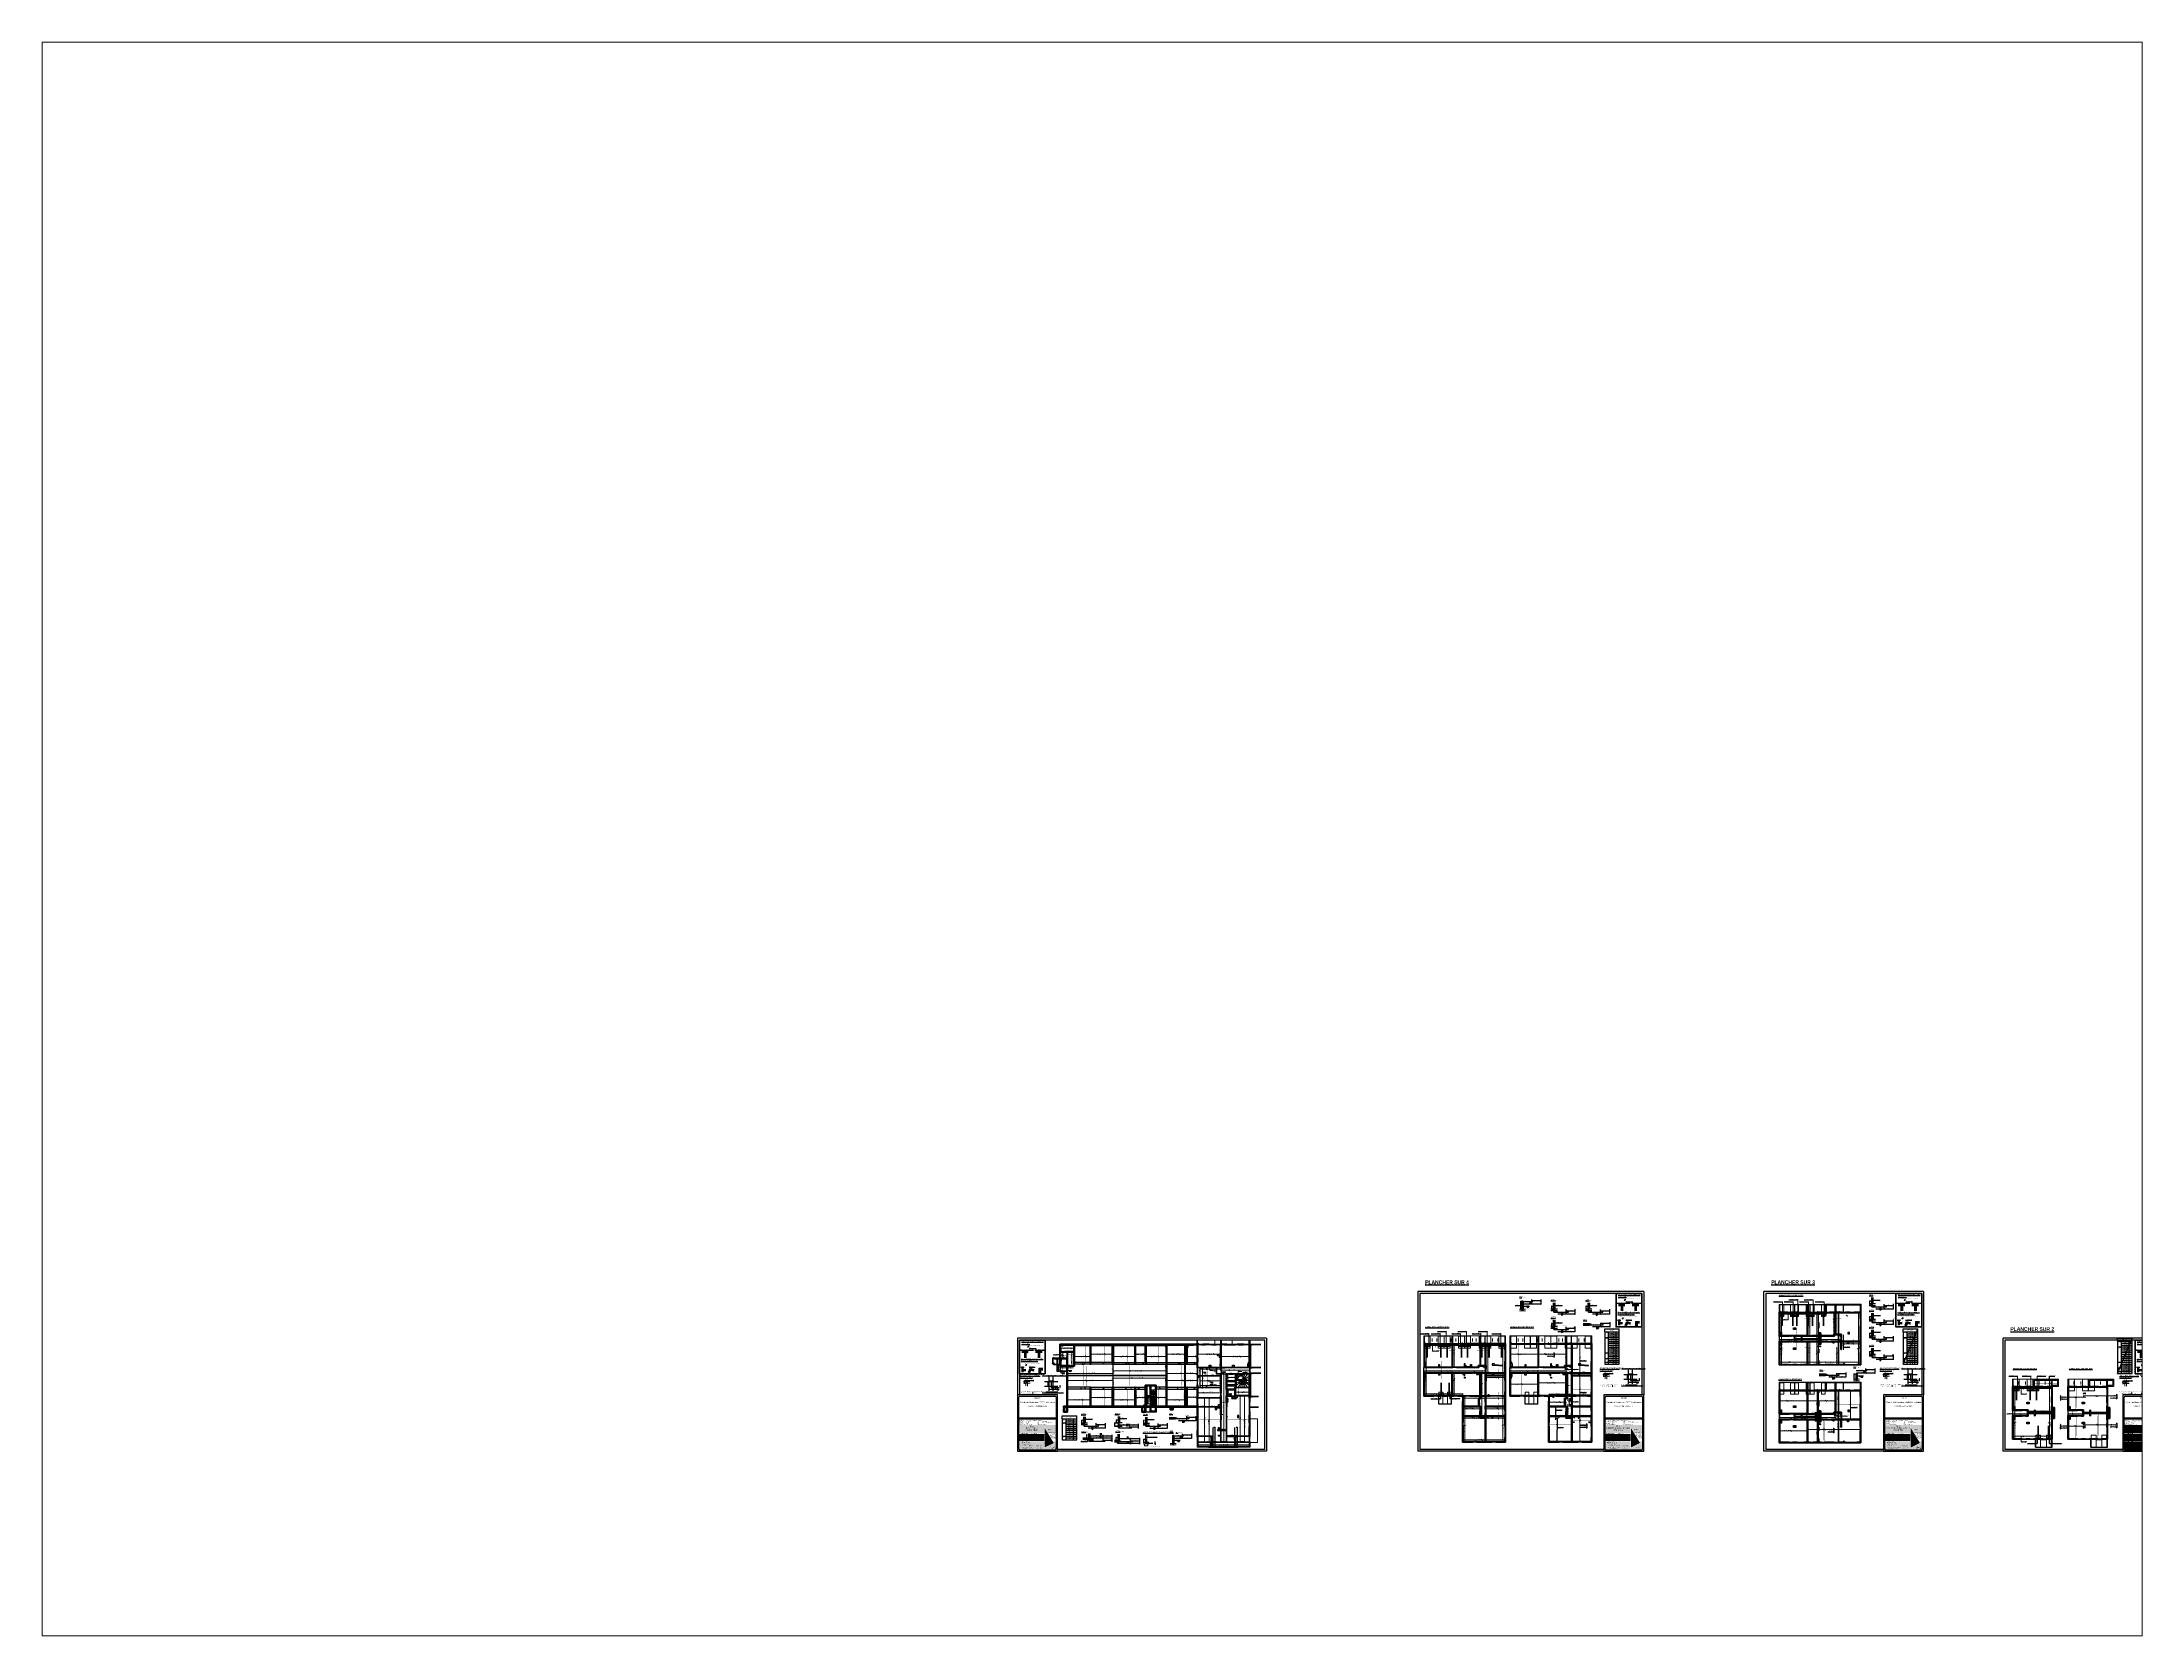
# Paper-space layout 'Présentation1' of a CAD drawing. Header units: millimetres. Extents: x 26 to 231, y 20 to 176.
# The model-space entities are those that its viewports show. They can reach past a viewport. Long polylines and large blocks are cut down to what shows.
import ezdxf
from ezdxf.enums import TextEntityAlignment as Align

# ---------------------------------------------------------------- set-up
doc = ezdxf.new("R2010")
doc.units = ezdxf.units.MM
for name, pattern in [('CACHE', [9.525, 6.35, -3.175]), ('CACHE2', [4.7625, 3.175, -1.5875]), ('CACHEX2', [19.05, 12.7, -6.35]), ('TIRETPT2', [12.7, 6.35, -3.175, 0, -3.175]), ('TIRETPTX2', [50.8, 25.4, -12.7, 0, -12.7]), ('VW-01', [0.41656, 0.20828, -0.20828])]:
    doc.linetypes.add(name, pattern=pattern)
for name, color, linetype in [('01-Cad  2', 1, 'Continuous'), ('01-cartouche', 7, 'Continuous'), ('01-cartouche-cage A', 7, 'Continuous'), ('01_arm', 50, 'Continuous'), ('01_ARM_INF', 2, 'Continuous'), ('01_ARMA_INF', 50, 'Continuous'), ('01_cote_gen', 4, 'Continuous'), ('01_linteaux', 2, 'Continuous'), ('01_murs_sup', 2, 'CACHEX2'), ('01_resv', 32, 'Continuous'), ('01_texte', 230, 'Continuous'), ('_CAD_2_', 2, 'Continuous'), ('AA_COTES', 2, 'Continuous')]:
    doc.layers.add(name, color=color, linetype=linetype)
for name, color, linetype, lineweight in [('01_coupés', 2, 'Continuous', 50), ('01_hachures', 10, 'Continuous', 5), ('01_murs_coup', 5, 'Continuous', 60), ('01_poutres', 2, 'Continuous', 18), ('01_résv', 32, 'Continuous', 9), ('01_sem', 42, 'Continuous', 15), ('01_tram_axes', 2, 'TIRETPTX2', 9), ('_GAZELEC-RESERVATION', 1, 'Continuous', 18), ('_GAZELEC-RESERVATION 2', 6, 'Continuous', 18), ('B Aménagement intérieur', 7, 'Continuous', 5)]:
    doc.layers.add(name, color=color, linetype=linetype, lineweight=lineweight)
doc.styles.add('cartouche', font='ARIALN.TTF', dxfattribs={"width": 0.01})
doc.styles.add('Eurostile', font='')
doc.styles.add('impact', font='impact.ttf')
doc.styles.add('MATTE_TXT', font='arial.ttf')
doc.styles.add('michel-cote', font='ARIALN.TTF')
doc.styles.add('NARROW', font='ARIALN.TTF')
doc.styles.add('PATIO', font='ARIALN.TTF')
doc.styles.add('STYLE2', font='ARIALN.TTF')
doc.styles.add('stylemattecart', font='ARIALN.TTF')
doc.styles.add('Titre', font='ariblk.ttf')
doc.styles.get('Eurostile').set_extended_font_data('Eurostile')
doc.dimstyles.new('cot50-oblique', dxfattribs={"dimtxt": 12.5, "dimasz": 1, "dimexe": 7.5, "dimexo": 5, "dimgap": 3.5, "dimtad": 1, "dimdec": 1, "dimrnd": 0.5, "dimtxsty": 'MATTE_TXT', "dimblk": 'cote-bar-oblique', "dimcen": 2.5, "dimse1": 1, "dimse2": 1, "dimclrd": 6, "dimclre": 9, "dimclrt": 256, "dimazin": 0, "dimtfac": 1, "dimtdec": 1, "dimtix": 1, "dimtmove": 2, "dimatfit": 3, "dimldrblk": 'NONE', "dimfxl": 1, "dimarcsym": 0})
doc.dimstyles.new('JB25', dxfattribs={"dimscale": 0.1, "dimtxt": 150, "dimasz": 15, "dimexe": 0.1, "dimexo": 0.1, "dimgap": 0.09, "dimtad": 1, "dimdec": 1, "dimlfac": 0.5, "dimdsep": 46, "dimtxsty": 'STYLE2', "dimblk1": 'BOND_G', "dimblk2": 'BOND_D', "dimsah": 1, "dimcen": 1.5, "dimdle": 0.01, "dimse1": 1, "dimse2": 1, "dimclrd": 4, "dimclre": 2, "dimclrt": 6, "dimazin": 2, "dimtfac": 2.333333, "dimtdec": 1, "dimtix": 1, "dimtmove": 2, "dimatfit": 3, "dimldrblk": 'BOND_G', "dimfxl": 1, "dimtolj": 1, "dimtzin": 0, "dimarcsym": 0})
doc.dimstyles.new('JB50', dxfattribs={"dimscale": 0.1, "dimtxt": 150, "dimasz": 15, "dimexe": 0.1, "dimexo": 0.1, "dimgap": 0.09, "dimtad": 1, "dimdec": 1, "dimdsep": 46, "dimtxsty": 'STYLE2', "dimblk1": 'BOND_G', "dimblk2": 'BOND_D', "dimsah": 1, "dimcen": 1.5, "dimdle": 0.01, "dimse1": 1, "dimse2": 1, "dimclrd": 4, "dimclre": 2, "dimclrt": 6, "dimazin": 2, "dimtfac": 2.333333, "dimtdec": 1, "dimtix": 1, "dimtmove": 2, "dimatfit": 3, "dimldrblk": 'BOND_G', "dimfxl": 1, "dimtolj": 1, "dimtzin": 0, "dimarcsym": 0})
doc.dimstyles.new('JB50res', dxfattribs={"dimscale": 0.1, "dimtxt": 120, "dimasz": 12, "dimexe": 0.1, "dimexo": 0.1, "dimgap": 0.09, "dimtad": 1, "dimdec": 1, "dimdsep": 46, "dimtxsty": 'STYLE2', "dimblk1": 'BOND_G', "dimblk2": 'BOND_D', "dimsah": 1, "dimcen": 1.5, "dimdle": 0.01, "dimse1": 1, "dimse2": 1, "dimclrd": 4, "dimclre": 2, "dimclrt": 6, "dimazin": 2, "dimtfac": 2.333333, "dimtdec": 1, "dimtix": 1, "dimtmove": 2, "dimatfit": 3, "dimldrblk": 'BOND_G', "dimfxl": 1, "dimtolj": 1, "dimtzin": 0, "dimarcsym": 0})
pattern_1 = [(135, (0, -90.488), (-11.2253202, 9e-16), [7.9375, -7.9375])]
pattern_2 = [(135, (-3207.892, 4492.45), (-11.2253202, 9e-16), [7.9375, -7.9375])]
pattern_3 = [(135, (-3762.661, 5202.246), (-11.2253202, 9e-16), [7.9375, -7.9375])]
pattern_4 = [(45, (-4561.226, 526.098), (-4.4901281, 4.4901281), [])]
pattern_5 = [(135, (-6029.418, 5202.246), (-11.2253202, 9e-16), [7.9375, -7.9375])]
pattern_6 = [(45, (-6827.983, 526.098), (-4.4901281, 4.4901281), [])]
pattern_7 = [(135, (2098.203, 9430.729), (-11.2253202, 9e-16), [7.9375, -7.9375])]
pattern_8 = [(135, (2098.203, 11478.237), (-11.2253202, 9e-16), [7.9375, -7.9375])]

# ---------------------------------------------------------------- blocks, each defined once
blk = doc.blocks.new('BOND_G')
at = {"layer": 'AA_COTES', "color": 0}
for p, q in [((5, 0), (-5, 0)), ((2, 2), (-2, -2)), ((0, -5), (0, 15))]:
    blk.add_line(p, q, dxfattribs=at)
blk = doc.blocks.new('BOND_D')
at = {"layer": 'AA_COTES', "color": 0}
for p, q in [((5, 0), (-5, 0)), ((-2, -2), (2, 2)), ((0, 5), (0, -15))]:
    blk.add_line(p, q, dxfattribs=at)
blk = doc.blocks.new('*D2529')
at = {"layer": '01_cote_gen', "color": 4, "lineweight": -2, "transparency": 16777216}
blk.add_line((13713, -19786), (13713, -19777), dxfattribs=at)
at = {"layer": 'Defpoints', "color": 0, "transparency": 16777216}
for p in [(13713, -19775), (13752, -19775), (13752, -19787)]:
    blk.add_point(p, dxfattribs=at)
at = {"layer": '01_cote_gen', "color": 4, "lineweight": -2, "transparency": 16777216, "xscale": 1.5, "yscale": 1.5, "zscale": 1.5}
for name, p, rotation in [('BOND_D', (13713, -19775), 90), ('BOND_G', (13713, -19787), 270)]:
    blk.add_blockref(name, p, dxfattribs=dict(at, rotation=rotation))
at = {"layer": '01_cote_gen', "color": 6, "transparency": 16777216, "insert": (13705, -19762), "char_height": 15, "attachment_point": 5, "rotation": 90, "style": 'STYLE2'}
blk.add_mtext('\\A1;12', dxfattribs=at)
blk = doc.blocks.new('*D2525')
at = {"layer": '01_cote_gen', "color": 4, "lineweight": -2, "transparency": 16777216}
blk.add_line((14301, -19786), (14301, -19777), dxfattribs=at)
at = {"layer": 'Defpoints', "color": 0, "transparency": 16777216}
for p in [(14301, -19775), (14341, -19775), (14341, -19787)]:
    blk.add_point(p, dxfattribs=at)
at = {"layer": '01_cote_gen', "color": 4, "lineweight": -2, "transparency": 16777216, "xscale": 1.5, "yscale": 1.5, "zscale": 1.5}
for name, p, rotation in [('BOND_D', (14301, -19775), 90), ('BOND_G', (14301, -19787), 270)]:
    blk.add_blockref(name, p, dxfattribs=dict(at, rotation=rotation))
at = {"layer": '01_cote_gen', "color": 6, "transparency": 16777216, "insert": (14294, -19762), "char_height": 15, "attachment_point": 5, "rotation": 90, "style": 'STYLE2'}
blk.add_mtext('\\A1;12', dxfattribs=at)
blk = doc.blocks.new('*D2526')
at = {"layer": '01_cote_gen', "color": 4, "lineweight": -2, "transparency": 16777216}
blk.add_line((14890, -19786), (14890, -19777), dxfattribs=at)
at = {"layer": 'Defpoints', "color": 0, "transparency": 16777216}
for p in [(14890, -19775), (14930, -19775), (14930, -19787)]:
    blk.add_point(p, dxfattribs=at)
at = {"layer": '01_cote_gen', "color": 4, "lineweight": -2, "transparency": 16777216, "xscale": 1.5, "yscale": 1.5, "zscale": 1.5}
for name, p, rotation in [('BOND_D', (14890, -19775), 90), ('BOND_G', (14890, -19787), 270)]:
    blk.add_blockref(name, p, dxfattribs=dict(at, rotation=rotation))
at = {"layer": '01_cote_gen', "color": 6, "transparency": 16777216, "insert": (14883, -19762), "char_height": 15, "attachment_point": 5, "rotation": 90, "style": 'STYLE2'}
blk.add_mtext('\\A1;12', dxfattribs=at)
blk = doc.blocks.new('*D2527')
at = {"layer": '01_cote_gen', "color": 4, "lineweight": -2, "transparency": 16777216}
blk.add_line((15232, -19777), (15232, -19786), dxfattribs=at)
at = {"layer": 'Defpoints', "color": 0, "transparency": 16777216}
for p in [(15184, -19775), (15184, -19787), (15232, -19787)]:
    blk.add_point(p, dxfattribs=at)
at = {"layer": '01_cote_gen', "color": 4, "lineweight": -2, "transparency": 16777216, "xscale": 1.5, "yscale": 1.5, "zscale": 1.5}
for name, p, rotation in [('BOND_G', (15232, -19775), 90), ('BOND_D', (15232, -19787), 270)]:
    blk.add_blockref(name, p, dxfattribs=dict(at, rotation=rotation))
at = {"layer": '01_cote_gen', "color": 6, "transparency": 16777216, "insert": (15223, -19762), "char_height": 15, "attachment_point": 5, "rotation": 90, "style": 'STYLE2'}
blk.add_mtext('\\A1;12', dxfattribs=at)
blk = doc.blocks.new('*D2530')
at = {"layer": '01_cote_gen', "color": 4, "lineweight": -2, "transparency": 16777216}
blk.add_line((13965, -19967), (13972, -19967), dxfattribs=at)
at = {"layer": 'Defpoints', "color": 0, "transparency": 16777216}
for p in [(13964, -20001), (13974, -19967), (13974, -19999)]:
    blk.add_point(p, dxfattribs=at)
at = {"layer": '01_cote_gen', "color": 4, "lineweight": -2, "transparency": 16777216, "xscale": 1.5, "yscale": 1.5, "zscale": 1.5, "rotation": 180}
blk.add_blockref('BOND_G', (13964, -19967), dxfattribs=at)
at = {"layer": '01_cote_gen', "color": 4, "lineweight": -2, "transparency": 16777216, "xscale": 1.5, "yscale": 1.5, "zscale": 1.5}
blk.add_blockref('BOND_D', (13974, -19967), dxfattribs=at)
at = {"layer": '01_cote_gen', "color": 6, "transparency": 16777216, "insert": (13985, -19959), "char_height": 15, "attachment_point": 5, "style": 'STYLE2'}
blk.add_mtext('\\A1;10', dxfattribs=at)
blk = doc.blocks.new('*D2528')
at = {"layer": '01_cote_gen', "color": 4, "lineweight": -2, "transparency": 16777216}
blk.add_line((15140, -19967), (15147, -19967), dxfattribs=at)
at = {"layer": 'Defpoints', "color": 0, "transparency": 16777216}
for p in [(15139, -20001), (15149, -19967), (15149, -20001)]:
    blk.add_point(p, dxfattribs=at)
at = {"layer": '01_cote_gen', "color": 4, "lineweight": -2, "transparency": 16777216, "xscale": 1.5, "yscale": 1.5, "zscale": 1.5, "rotation": 180}
blk.add_blockref('BOND_G', (15139, -19967), dxfattribs=at)
at = {"layer": '01_cote_gen', "color": 4, "lineweight": -2, "transparency": 16777216, "xscale": 1.5, "yscale": 1.5, "zscale": 1.5}
blk.add_blockref('BOND_D', (15149, -19967), dxfattribs=at)
at = {"layer": '01_cote_gen', "color": 6, "transparency": 16777216, "insert": (15164, -19959), "char_height": 15, "attachment_point": 5, "style": 'STYLE2'}
blk.add_mtext('\\A1;10', dxfattribs=at)
blk = doc.blocks.new('*D2531')
at = {"layer": '01_cote_gen', "color": 4, "lineweight": -2, "ltscale": 0.1, "transparency": 16777216}
blk.add_line((13962, -20123), (13955, -20123), dxfattribs=at)
at = {"layer": 'Defpoints', "color": 0, "ltscale": 0.1, "transparency": 16777216}
for p in [(13954, -20090), (13954, -20123), (13964, -20087)]:
    blk.add_point(p, dxfattribs=at)
at = {"layer": '01_cote_gen', "color": 4, "lineweight": -2, "ltscale": 0.1, "transparency": 16777216, "xscale": 1.5, "yscale": 1.5, "zscale": 1.5, "rotation": 180}
blk.add_blockref('BOND_D', (13954, -20123), dxfattribs=at)
at = {"layer": '01_cote_gen', "color": 4, "lineweight": -2, "ltscale": 0.1, "transparency": 16777216, "xscale": 1.5, "yscale": 1.5, "zscale": 1.5}
blk.add_blockref('BOND_G', (13964, -20123), dxfattribs=at)
at = {"layer": '01_cote_gen', "color": 6, "ltscale": 0.1, "transparency": 16777216, "insert": (13944, -20114), "char_height": 15, "attachment_point": 5, "style": 'STYLE2'}
blk.add_mtext('\\A1;10', dxfattribs=at)
blk = doc.blocks.new('*D2532')
at = {"layer": '01_cote_gen', "color": 4, "lineweight": -2, "ltscale": 0.1, "transparency": 16777216}
blk.add_line((15137, -20137), (15130, -20137), dxfattribs=at)
at = {"layer": 'Defpoints', "color": 0, "ltscale": 0.1, "transparency": 16777216}
for p in [(15129, -20087), (15129, -20137), (15139, -20087)]:
    blk.add_point(p, dxfattribs=at)
at = {"layer": '01_cote_gen', "color": 4, "lineweight": -2, "ltscale": 0.1, "transparency": 16777216, "xscale": 1.5, "yscale": 1.5, "zscale": 1.5, "rotation": 180}
blk.add_blockref('BOND_D', (15129, -20137), dxfattribs=at)
at = {"layer": '01_cote_gen', "color": 4, "lineweight": -2, "ltscale": 0.1, "transparency": 16777216, "xscale": 1.5, "yscale": 1.5, "zscale": 1.5}
blk.add_blockref('BOND_G', (15139, -20137), dxfattribs=at)
at = {"layer": '01_cote_gen', "color": 6, "ltscale": 0.1, "transparency": 16777216, "insert": (15116, -20129), "char_height": 15, "attachment_point": 5, "style": 'STYLE2'}
blk.add_mtext('\\A1;10', dxfattribs=at)
blk = doc.blocks.new('*D2533')
at = {"layer": '01_cote_gen', "color": 4, "lineweight": -2, "transparency": 16777216}
blk.add_line((16251, -19786), (16251, -19777), dxfattribs=at)
at = {"layer": 'Defpoints', "color": 0, "transparency": 16777216}
for p in [(16251, -19775), (16291, -19775), (16291, -19787)]:
    blk.add_point(p, dxfattribs=at)
at = {"layer": '01_cote_gen', "color": 4, "lineweight": -2, "transparency": 16777216, "xscale": 1.5, "yscale": 1.5, "zscale": 1.5}
for name, p, rotation in [('BOND_D', (16251, -19775), 90), ('BOND_G', (16251, -19787), 270)]:
    blk.add_blockref(name, p, dxfattribs=dict(at, rotation=rotation))
at = {"layer": '01_cote_gen', "color": 6, "transparency": 16777216, "insert": (16244, -19762), "char_height": 15, "attachment_point": 5, "rotation": 90, "style": 'STYLE2'}
blk.add_mtext('\\A1;12', dxfattribs=at)
blk = doc.blocks.new('*D2534')
at = {"layer": '01_cote_gen', "color": 4, "lineweight": -2, "transparency": 16777216}
blk.add_line((15792, -19777), (15792, -19786), dxfattribs=at)
at = {"layer": 'Defpoints', "color": 0, "transparency": 16777216}
for p in [(15744, -19775), (15744, -19787), (15792, -19787)]:
    blk.add_point(p, dxfattribs=at)
at = {"layer": '01_cote_gen', "color": 4, "lineweight": -2, "transparency": 16777216, "xscale": 1.5, "yscale": 1.5, "zscale": 1.5}
for name, p, rotation in [('BOND_G', (15792, -19775), 90), ('BOND_D', (15792, -19787), 270)]:
    blk.add_blockref(name, p, dxfattribs=dict(at, rotation=rotation))
at = {"layer": '01_cote_gen', "color": 6, "transparency": 16777216, "insert": (15783, -19762), "char_height": 15, "attachment_point": 5, "rotation": 90, "style": 'STYLE2'}
blk.add_mtext('\\A1;12', dxfattribs=at)
blk = doc.blocks.new('*D2535')
at = {"layer": '01_cote_gen', "color": 4, "lineweight": -2, "transparency": 16777216}
blk.add_line((16692, -19786), (16692, -19777), dxfattribs=at)
at = {"layer": 'Defpoints', "color": 0, "transparency": 16777216}
for p in [(16692, -19775), (16731, -19775), (16731, -19787)]:
    blk.add_point(p, dxfattribs=at)
at = {"layer": '01_cote_gen', "color": 4, "lineweight": -2, "transparency": 16777216, "xscale": 1.5, "yscale": 1.5, "zscale": 1.5}
for name, p, rotation in [('BOND_D', (16692, -19775), 90), ('BOND_G', (16692, -19787), 270)]:
    blk.add_blockref(name, p, dxfattribs=dict(at, rotation=rotation))
at = {"layer": '01_cote_gen', "color": 6, "transparency": 16777216, "insert": (16684, -19762), "char_height": 15, "attachment_point": 5, "rotation": 90, "style": 'STYLE2'}
blk.add_mtext('\\A1;12', dxfattribs=at)
blk = doc.blocks.new('*D2548')
at = {"layer": '01_cote_gen', "color": 4, "lineweight": -2, "transparency": 16777216}
blk.add_line((13747, -19136), (13747, -19127), dxfattribs=at)
at = {"layer": 'Defpoints', "color": 0, "transparency": 16777216}
for p in [(13747, -19125), (13790, -19125), (13790, -19137)]:
    blk.add_point(p, dxfattribs=at)
at = {"layer": '01_cote_gen', "color": 4, "lineweight": -2, "transparency": 16777216, "xscale": 1.5, "yscale": 1.5, "zscale": 1.5}
for name, p, rotation in [('BOND_D', (13747, -19125), 90), ('BOND_G', (13747, -19137), 270)]:
    blk.add_blockref(name, p, dxfattribs=dict(at, rotation=rotation))
at = {"layer": '01_cote_gen', "color": 6, "transparency": 16777216, "insert": (13739, -19115), "char_height": 15, "attachment_point": 5, "rotation": 90, "style": 'STYLE2'}
blk.add_mtext('\\A1;12', dxfattribs=at)
blk = doc.blocks.new('*D2549')
at = {"layer": '01_cote_gen', "color": 4, "lineweight": -2, "transparency": 16777216}
blk.add_line((13805, -19098), (13805, -19089), dxfattribs=at)
at = {"layer": 'Defpoints', "color": 0, "transparency": 16777216}
for p in [(13805, -19087), (13841, -19087), (13841, -19099)]:
    blk.add_point(p, dxfattribs=at)
at = {"layer": '01_cote_gen', "color": 4, "lineweight": -2, "transparency": 16777216, "xscale": 1.5, "yscale": 1.5, "zscale": 1.5}
for name, p, rotation in [('BOND_D', (13805, -19087), 90), ('BOND_G', (13805, -19099), 270)]:
    blk.add_blockref(name, p, dxfattribs=dict(at, rotation=rotation))
at = {"layer": '01_cote_gen', "color": 6, "transparency": 16777216, "insert": (13798, -19110), "char_height": 15, "attachment_point": 5, "rotation": 90, "style": 'STYLE2'}
blk.add_mtext('\\A1;12', dxfattribs=at)
blk = doc.blocks.new('*D2536')
at = {"layer": '01_cote_gen', "color": 4, "lineweight": -2, "transparency": 16777216}
blk.add_line((14305, -19098), (14305, -19089), dxfattribs=at)
at = {"layer": 'Defpoints', "color": 0, "transparency": 16777216}
for p in [(14305, -19087), (14341, -19087), (14341, -19099)]:
    blk.add_point(p, dxfattribs=at)
at = {"layer": '01_cote_gen', "color": 4, "lineweight": -2, "transparency": 16777216, "xscale": 1.5, "yscale": 1.5, "zscale": 1.5}
for name, p, rotation in [('BOND_D', (14305, -19087), 90), ('BOND_G', (14305, -19099), 270)]:
    blk.add_blockref(name, p, dxfattribs=dict(at, rotation=rotation))
at = {"layer": '01_cote_gen', "color": 6, "transparency": 16777216, "insert": (14298, -19110), "char_height": 15, "attachment_point": 5, "rotation": 90, "style": 'STYLE2'}
blk.add_mtext('\\A1;12', dxfattribs=at)
blk = doc.blocks.new('*D2537')
at = {"layer": '01_cote_gen', "color": 4, "lineweight": -2, "transparency": 16777216}
blk.add_line((14895, -19098), (14895, -19089), dxfattribs=at)
at = {"layer": 'Defpoints', "color": 0, "transparency": 16777216}
for p in [(14895, -19087), (14930, -19087), (14930, -19099)]:
    blk.add_point(p, dxfattribs=at)
at = {"layer": '01_cote_gen', "color": 4, "lineweight": -2, "transparency": 16777216, "xscale": 1.5, "yscale": 1.5, "zscale": 1.5}
for name, p, rotation in [('BOND_D', (14895, -19087), 90), ('BOND_G', (14895, -19099), 270)]:
    blk.add_blockref(name, p, dxfattribs=dict(at, rotation=rotation))
at = {"layer": '01_cote_gen', "color": 6, "transparency": 16777216, "insert": (14887, -19110), "char_height": 15, "attachment_point": 5, "rotation": 90, "style": 'STYLE2'}
blk.add_mtext('\\A1;12', dxfattribs=at)
blk = doc.blocks.new('*D2538')
at = {"layer": '01_cote_gen', "color": 4, "lineweight": -2, "transparency": 16777216}
blk.add_line((15343, -19098), (15343, -19089), dxfattribs=at)
at = {"layer": 'Defpoints', "color": 0, "transparency": 16777216}
for p in [(15343, -19087), (15378, -19087), (15378, -19099)]:
    blk.add_point(p, dxfattribs=at)
at = {"layer": '01_cote_gen', "color": 4, "lineweight": -2, "transparency": 16777216, "xscale": 1.5, "yscale": 1.5, "zscale": 1.5}
for name, p, rotation in [('BOND_D', (15343, -19087), 90), ('BOND_G', (15343, -19099), 270)]:
    blk.add_blockref(name, p, dxfattribs=dict(at, rotation=rotation))
at = {"layer": '01_cote_gen', "color": 6, "transparency": 16777216, "insert": (15336, -19110), "char_height": 15, "attachment_point": 5, "rotation": 90, "style": 'STYLE2'}
blk.add_mtext('\\A1;12', dxfattribs=at)
blk = doc.blocks.new('*D2539')
at = {"layer": '01_cote_gen', "color": 4, "lineweight": -2, "transparency": 16777216}
blk.add_line((15719, -19098), (15719, -19089), dxfattribs=at)
at = {"layer": 'Defpoints', "color": 0, "transparency": 16777216}
for p in [(15719, -19087), (15755, -19087), (15755, -19099)]:
    blk.add_point(p, dxfattribs=at)
at = {"layer": '01_cote_gen', "color": 4, "lineweight": -2, "transparency": 16777216, "xscale": 1.5, "yscale": 1.5, "zscale": 1.5}
for name, p, rotation in [('BOND_D', (15719, -19087), 90), ('BOND_G', (15719, -19099), 270)]:
    blk.add_blockref(name, p, dxfattribs=dict(at, rotation=rotation))
at = {"layer": '01_cote_gen', "color": 6, "transparency": 16777216, "insert": (15712, -19110), "char_height": 15, "attachment_point": 5, "rotation": 90, "style": 'STYLE2'}
blk.add_mtext('\\A1;12', dxfattribs=at)
blk = doc.blocks.new('*D2540')
at = {"layer": '01_cote_gen', "color": 4, "lineweight": -2, "transparency": 16777216}
blk.add_line((16265, -19098), (16265, -19089), dxfattribs=at)
at = {"layer": 'Defpoints', "color": 0, "transparency": 16777216}
for p in [(16265, -19087), (16300, -19087), (16300, -19099)]:
    blk.add_point(p, dxfattribs=at)
at = {"layer": '01_cote_gen', "color": 4, "lineweight": -2, "transparency": 16777216, "xscale": 1.5, "yscale": 1.5, "zscale": 1.5}
for name, p, rotation in [('BOND_D', (16265, -19087), 90), ('BOND_G', (16265, -19099), 270)]:
    blk.add_blockref(name, p, dxfattribs=dict(at, rotation=rotation))
at = {"layer": '01_cote_gen', "color": 6, "transparency": 16777216, "insert": (16257, -19110), "char_height": 15, "attachment_point": 5, "rotation": 90, "style": 'STYLE2'}
blk.add_mtext('\\A1;12', dxfattribs=at)
blk = doc.blocks.new('*D2541')
at = {"layer": '01_cote_gen', "color": 4, "lineweight": -2, "transparency": 16777216}
blk.add_line((16697, -19098), (16697, -19089), dxfattribs=at)
at = {"layer": 'Defpoints', "color": 0, "transparency": 16777216}
for p in [(16697, -19087), (16732, -19087), (16732, -19099)]:
    blk.add_point(p, dxfattribs=at)
at = {"layer": '01_cote_gen', "color": 4, "lineweight": -2, "transparency": 16777216, "xscale": 1.5, "yscale": 1.5, "zscale": 1.5}
for name, p, rotation in [('BOND_D', (16697, -19087), 90), ('BOND_G', (16697, -19099), 270)]:
    blk.add_blockref(name, p, dxfattribs=dict(at, rotation=rotation))
at = {"layer": '01_cote_gen', "color": 6, "transparency": 16777216, "insert": (16689, -19110), "char_height": 15, "attachment_point": 5, "rotation": 90, "style": 'STYLE2'}
blk.add_mtext('\\A1;12', dxfattribs=at)
blk = doc.blocks.new('*D2542')
at = {"layer": '01_cote_gen', "color": 4, "lineweight": -2, "transparency": 16777216}
blk.add_line((16305, -19136), (16305, -19127), dxfattribs=at)
at = {"layer": 'Defpoints', "color": 0, "transparency": 16777216}
for p in [(16305, -19125), (16348, -19125), (16348, -19137)]:
    blk.add_point(p, dxfattribs=at)
at = {"layer": '01_cote_gen', "color": 4, "lineweight": -2, "transparency": 16777216, "xscale": 1.5, "yscale": 1.5, "zscale": 1.5}
for name, p, rotation in [('BOND_D', (16305, -19125), 90), ('BOND_G', (16305, -19137), 270)]:
    blk.add_blockref(name, p, dxfattribs=dict(at, rotation=rotation))
at = {"layer": '01_cote_gen', "color": 6, "transparency": 16777216, "insert": (16297, -19149), "char_height": 15, "attachment_point": 5, "rotation": 90, "style": 'STYLE2'}
blk.add_mtext('\\A1;12', dxfattribs=at)
blk = doc.blocks.new('*D2550')
at = {"layer": '01_cote_gen', "color": 4, "lineweight": -2, "transparency": 16777216}
blk.add_line((13967, -18828), (13974, -18828), dxfattribs=at)
at = {"layer": 'Defpoints', "color": 0, "transparency": 16777216}
for p in [(13966, -18860), (13976, -18828), (13976, -18860)]:
    blk.add_point(p, dxfattribs=at)
at = {"layer": '01_cote_gen', "color": 4, "lineweight": -2, "transparency": 16777216, "xscale": 1.5, "yscale": 1.5, "zscale": 1.5, "rotation": 180}
blk.add_blockref('BOND_G', (13966, -18828), dxfattribs=at)
at = {"layer": '01_cote_gen', "color": 4, "lineweight": -2, "transparency": 16777216, "xscale": 1.5, "yscale": 1.5, "zscale": 1.5}
blk.add_blockref('BOND_D', (13976, -18828), dxfattribs=at)
at = {"layer": '01_cote_gen', "color": 6, "transparency": 16777216, "insert": (13986, -18820), "char_height": 15, "attachment_point": 5, "style": 'STYLE2'}
blk.add_mtext('\\A1;10', dxfattribs=at)
blk = doc.blocks.new('*D2543')
at = {"layer": '01_cote_gen', "color": 4, "lineweight": -2, "transparency": 16777216}
blk.add_line((15141, -18828), (15148, -18828), dxfattribs=at)
at = {"layer": 'Defpoints', "color": 0, "transparency": 16777216}
for p in [(15140, -18860), (15150, -18828), (15150, -18860)]:
    blk.add_point(p, dxfattribs=at)
at = {"layer": '01_cote_gen', "color": 4, "lineweight": -2, "transparency": 16777216, "xscale": 1.5, "yscale": 1.5, "zscale": 1.5, "rotation": 180}
blk.add_blockref('BOND_G', (15140, -18828), dxfattribs=at)
at = {"layer": '01_cote_gen', "color": 4, "lineweight": -2, "transparency": 16777216, "xscale": 1.5, "yscale": 1.5, "zscale": 1.5}
blk.add_blockref('BOND_D', (15150, -18828), dxfattribs=at)
at = {"layer": '01_cote_gen', "color": 6, "transparency": 16777216, "insert": (15160, -18820), "char_height": 15, "attachment_point": 5, "style": 'STYLE2'}
blk.add_mtext('\\A1;10', dxfattribs=at)
blk = doc.blocks.new('*D2544')
at = {"layer": '01_cote_gen', "color": 4, "lineweight": -2, "transparency": 16777216}
blk.add_line((15421, -18896), (15428, -18896), dxfattribs=at)
at = {"layer": 'Defpoints', "color": 0, "transparency": 16777216}
for p in [(15420, -18921), (15430, -18896), (15430, -18921)]:
    blk.add_point(p, dxfattribs=at)
at = {"layer": '01_cote_gen', "color": 4, "lineweight": -2, "transparency": 16777216, "xscale": 1.5, "yscale": 1.5, "zscale": 1.5, "rotation": 180}
blk.add_blockref('BOND_G', (15420, -18896), dxfattribs=at)
at = {"layer": '01_cote_gen', "color": 4, "lineweight": -2, "transparency": 16777216, "xscale": 1.5, "yscale": 1.5, "zscale": 1.5}
blk.add_blockref('BOND_D', (15430, -18896), dxfattribs=at)
at = {"layer": '01_cote_gen', "color": 6, "transparency": 16777216, "insert": (15440, -18888), "char_height": 15, "attachment_point": 5, "style": 'STYLE2'}
blk.add_mtext('\\A1;10', dxfattribs=at)
blk = doc.blocks.new('*D2545')
at = {"layer": '01_cote_gen', "color": 4, "lineweight": -2, "transparency": 16777216}
blk.add_line((15966, -18828), (15973, -18828), dxfattribs=at)
at = {"layer": 'Defpoints', "color": 0, "transparency": 16777216}
for p in [(15965, -18860), (15975, -18828), (15975, -18860)]:
    blk.add_point(p, dxfattribs=at)
at = {"layer": '01_cote_gen', "color": 4, "lineweight": -2, "transparency": 16777216, "xscale": 1.5, "yscale": 1.5, "zscale": 1.5, "rotation": 180}
blk.add_blockref('BOND_G', (15965, -18828), dxfattribs=at)
at = {"layer": '01_cote_gen', "color": 4, "lineweight": -2, "transparency": 16777216, "xscale": 1.5, "yscale": 1.5, "zscale": 1.5}
blk.add_blockref('BOND_D', (15975, -18828), dxfattribs=at)
at = {"layer": '01_cote_gen', "color": 6, "transparency": 16777216, "insert": (15985, -18820), "char_height": 15, "attachment_point": 5, "style": 'STYLE2'}
blk.add_mtext('\\A1;10', dxfattribs=at)
blk = doc.blocks.new('*D2546')
at = {"layer": '01_cote_gen', "color": 4, "lineweight": -2, "transparency": 16777216}
blk.add_line((16501, -18896), (16508, -18896), dxfattribs=at)
at = {"layer": 'Defpoints', "color": 0, "transparency": 16777216}
for p in [(16500, -18921), (16510, -18896), (16510, -18921)]:
    blk.add_point(p, dxfattribs=at)
at = {"layer": '01_cote_gen', "color": 4, "lineweight": -2, "transparency": 16777216, "xscale": 1.5, "yscale": 1.5, "zscale": 1.5, "rotation": 180}
blk.add_blockref('BOND_G', (16500, -18896), dxfattribs=at)
at = {"layer": '01_cote_gen', "color": 4, "lineweight": -2, "transparency": 16777216, "xscale": 1.5, "yscale": 1.5, "zscale": 1.5}
blk.add_blockref('BOND_D', (16510, -18896), dxfattribs=at)
at = {"layer": '01_cote_gen', "color": 6, "transparency": 16777216, "insert": (16520, -18888), "char_height": 15, "attachment_point": 5, "style": 'STYLE2'}
blk.add_mtext('\\A1;10', dxfattribs=at)
blk = doc.blocks.new('*D2547')
at = {"layer": '01_cote_gen', "color": 4, "lineweight": -2, "transparency": 16777216}
blk.add_line((16491, -18828), (16498, -18828), dxfattribs=at)
at = {"layer": 'Defpoints', "color": 0, "transparency": 16777216}
for p in [(16490, -19087), (16500, -18828), (16500, -18860)]:
    blk.add_point(p, dxfattribs=at)
at = {"layer": '01_cote_gen', "color": 4, "lineweight": -2, "transparency": 16777216, "xscale": 1.5, "yscale": 1.5, "zscale": 1.5, "rotation": 180}
blk.add_blockref('BOND_G', (16490, -18828), dxfattribs=at)
at = {"layer": '01_cote_gen', "color": 4, "lineweight": -2, "transparency": 16777216, "xscale": 1.5, "yscale": 1.5, "zscale": 1.5}
blk.add_blockref('BOND_D', (16500, -18828), dxfattribs=at)
at = {"layer": '01_cote_gen', "color": 6, "transparency": 16777216, "insert": (16476, -18820), "char_height": 15, "attachment_point": 5, "style": 'STYLE2'}
blk.add_mtext('\\A1;10', dxfattribs=at)
blk = doc.blocks.new('*D2551')
at = {"layer": '01_cote_gen', "color": 4, "lineweight": -2, "ltscale": 0.1, "transparency": 16777216}
blk.add_line((13814, -19748), (13814, -19739), dxfattribs=at)
at = {"layer": 'Defpoints', "color": 0, "ltscale": 0.1, "transparency": 16777216}
for p in [(13814, -19737), (13853, -19737), (13853, -19749)]:
    blk.add_point(p, dxfattribs=at)
at = {"layer": '01_cote_gen', "color": 4, "lineweight": -2, "ltscale": 0.1, "transparency": 16777216, "xscale": 1.5, "yscale": 1.5, "zscale": 1.5}
for name, p, rotation in [('BOND_D', (13814, -19737), 90), ('BOND_G', (13814, -19749), 270)]:
    blk.add_blockref(name, p, dxfattribs=dict(at, rotation=rotation))
at = {"layer": '01_cote_gen', "color": 6, "ltscale": 0.1, "transparency": 16777216, "insert": (13806, -19726), "char_height": 15, "attachment_point": 5, "rotation": 90, "style": 'STYLE2'}
blk.add_mtext('\\A1;12', dxfattribs=at)
blk = doc.blocks.new('*D2552')
at = {"layer": '01_cote_gen', "color": 4, "lineweight": -2, "ltscale": 0.1, "transparency": 16777216}
blk.add_line((15025, -19748), (15025, -19739), dxfattribs=at)
at = {"layer": 'Defpoints', "color": 0, "ltscale": 0.1, "transparency": 16777216}
for p in [(15025, -19737), (15063, -19737), (15063, -19749)]:
    blk.add_point(p, dxfattribs=at)
at = {"layer": '01_cote_gen', "color": 4, "lineweight": -2, "ltscale": 0.1, "transparency": 16777216, "xscale": 1.5, "yscale": 1.5, "zscale": 1.5}
for name, p, rotation in [('BOND_D', (15025, -19737), 90), ('BOND_G', (15025, -19749), 270)]:
    blk.add_blockref(name, p, dxfattribs=dict(at, rotation=rotation))
at = {"layer": '01_cote_gen', "color": 6, "ltscale": 0.1, "transparency": 16777216, "insert": (15017, -19726), "char_height": 15, "attachment_point": 5, "rotation": 90, "style": 'STYLE2'}
blk.add_mtext('\\A1;12', dxfattribs=at)
blk = doc.blocks.new('*D2553')
at = {"layer": '01_cote_gen', "color": 4, "lineweight": -2, "transparency": 16777216}
blk.add_line((14958, -19136), (14958, -19127), dxfattribs=at)
at = {"layer": 'Defpoints', "color": 0, "transparency": 16777216}
for p in [(14958, -19125), (15001, -19125), (15001, -19137)]:
    blk.add_point(p, dxfattribs=at)
at = {"layer": '01_cote_gen', "color": 4, "lineweight": -2, "transparency": 16777216, "xscale": 1.5, "yscale": 1.5, "zscale": 1.5}
for name, p, rotation in [('BOND_D', (14958, -19125), 90), ('BOND_G', (14958, -19137), 270)]:
    blk.add_blockref(name, p, dxfattribs=dict(at, rotation=rotation))
at = {"layer": '01_cote_gen', "color": 6, "transparency": 16777216, "insert": (14950, -19115), "char_height": 15, "attachment_point": 5, "rotation": 90, "style": 'STYLE2'}
blk.add_mtext('\\A1;12', dxfattribs=at)
blk = doc.blocks.new('*D2555')
at = {"layer": '01_cote_gen', "color": 4, "lineweight": -2, "transparency": 16777216}
blk.add_line((13529, -18672), (13536, -18672), dxfattribs=at)
at = {"layer": 'Defpoints', "color": 0, "transparency": 16777216}
for p in [(13538, -18672), (13538, -18730), (13528, -18802)]:
    blk.add_point(p, dxfattribs=at)
at = {"layer": '01_cote_gen', "color": 4, "lineweight": -2, "transparency": 16777216, "xscale": 1.5, "yscale": 1.5, "zscale": 1.5, "rotation": 180}
blk.add_blockref('BOND_G', (13528, -18672), dxfattribs=at)
at = {"layer": '01_cote_gen', "color": 4, "lineweight": -2, "transparency": 16777216, "xscale": 1.5, "yscale": 1.5, "zscale": 1.5}
blk.add_blockref('BOND_D', (13538, -18672), dxfattribs=at)
at = {"layer": '01_cote_gen', "color": 6, "transparency": 16777216, "insert": (13515, -18664), "char_height": 15, "attachment_point": 5, "style": 'STYLE2'}
blk.add_mtext('\\A1;10', dxfattribs=at)
blk = doc.blocks.new('*D2556')
at = {"layer": '01_cote_gen', "color": 4, "lineweight": -2, "transparency": 16777216}
blk.add_line((13520, -18812), (13520, -18819), dxfattribs=at)
at = {"layer": 'Defpoints', "color": 0, "transparency": 16777216}
for p in [(13484, -18810), (13484, -18820), (13520, -18820)]:
    blk.add_point(p, dxfattribs=at)
at = {"layer": '01_cote_gen', "color": 4, "lineweight": -2, "transparency": 16777216, "xscale": 1.5, "yscale": 1.5, "zscale": 1.5}
for name, p, rotation in [('BOND_G', (13520, -18810), 90), ('BOND_D', (13520, -18820), 270)]:
    blk.add_blockref(name, p, dxfattribs=dict(at, rotation=rotation))
at = {"layer": '01_cote_gen', "color": 6, "transparency": 16777216, "insert": (13512, -18833), "char_height": 15, "attachment_point": 5, "rotation": 90, "style": 'STYLE2'}
blk.add_mtext('\\A1;10', dxfattribs=at)
blk = doc.blocks.new('*D2554')
at = {"layer": '01_cote_gen', "color": 4, "lineweight": -2, "transparency": 16777216}
blk.add_line((13286, -18812), (13286, -18819), dxfattribs=at)
at = {"layer": 'Defpoints', "color": 0, "transparency": 16777216}
for p in [(13249, -18810), (13249, -18820), (13286, -18820)]:
    blk.add_point(p, dxfattribs=at)
at = {"layer": '01_cote_gen', "color": 4, "lineweight": -2, "transparency": 16777216, "xscale": 1.5, "yscale": 1.5, "zscale": 1.5}
for name, p, rotation in [('BOND_G', (13286, -18810), 90), ('BOND_D', (13286, -18820), 270)]:
    blk.add_blockref(name, p, dxfattribs=dict(at, rotation=rotation))
at = {"layer": '01_cote_gen', "color": 6, "transparency": 16777216, "insert": (13278, -18833), "char_height": 15, "attachment_point": 5, "rotation": 90, "style": 'STYLE2'}
blk.add_mtext('\\A1;10', dxfattribs=at)
blk = doc.blocks.new('*D2557')
at = {"layer": '01_cote_gen', "color": 4, "lineweight": -2, "transparency": 16777216}
blk.add_line((13520, -19170), (13520, -19177), dxfattribs=at)
at = {"layer": 'Defpoints', "color": 0, "transparency": 16777216}
for p in [(13418, -19168), (13484, -19178), (13520, -19178)]:
    blk.add_point(p, dxfattribs=at)
at = {"layer": '01_cote_gen', "color": 4, "lineweight": -2, "transparency": 16777216, "xscale": 1.5, "yscale": 1.5, "zscale": 1.5}
for name, p, rotation in [('BOND_G', (13520, -19168), 90), ('BOND_D', (13520, -19178), 270)]:
    blk.add_blockref(name, p, dxfattribs=dict(at, rotation=rotation))
at = {"layer": '01_cote_gen', "color": 6, "transparency": 16777216, "insert": (13512, -19155), "char_height": 15, "attachment_point": 5, "rotation": 90, "style": 'STYLE2'}
blk.add_mtext('\\A1;10', dxfattribs=at)
blk = doc.blocks.new('*D2558')
at = {"layer": '01_cote_gen', "color": 4, "lineweight": -2, "ltscale": 0.1, "transparency": 16777216}
blk.add_line((16350, -19748), (16350, -19739), dxfattribs=at)
at = {"layer": 'Defpoints', "color": 0, "ltscale": 0.1, "transparency": 16777216}
for p in [(16350, -19737), (16388, -19737), (16388, -19749)]:
    blk.add_point(p, dxfattribs=at)
at = {"layer": '01_cote_gen', "color": 4, "lineweight": -2, "ltscale": 0.1, "transparency": 16777216, "xscale": 1.5, "yscale": 1.5, "zscale": 1.5}
for name, p, rotation in [('BOND_D', (16350, -19737), 90), ('BOND_G', (16350, -19749), 270)]:
    blk.add_blockref(name, p, dxfattribs=dict(at, rotation=rotation))
at = {"layer": '01_cote_gen', "color": 6, "ltscale": 0.1, "transparency": 16777216, "insert": (16342, -19726), "char_height": 15, "attachment_point": 5, "rotation": 90, "style": 'STYLE2'}
blk.add_mtext('\\A1;12', dxfattribs=at)
blk = doc.blocks.new('*D2559')
at = {"layer": '01_cote_gen', "color": 4, "lineweight": -2, "ltscale": 0.1, "transparency": 16777216}
blk.add_line((16837, -19531), (16839, -19531), dxfattribs=at)
at = {"layer": 'Defpoints', "color": 0, "ltscale": 0.1, "transparency": 16777216}
for p in [(16836, -19737), (16841, -19531), (16841, -19559)]:
    blk.add_point(p, dxfattribs=at)
at = {"layer": '01_cote_gen', "color": 4, "lineweight": -2, "ltscale": 0.1, "transparency": 16777216, "xscale": 1.5, "yscale": 1.5, "zscale": 1.5, "rotation": 180}
blk.add_blockref('BOND_G', (16836, -19531), dxfattribs=at)
at = {"layer": '01_cote_gen', "color": 4, "lineweight": -2, "ltscale": 0.1, "transparency": 16777216, "xscale": 1.5, "yscale": 1.5, "zscale": 1.5}
blk.add_blockref('BOND_D', (16841, -19531), dxfattribs=at)
at = {"layer": '01_cote_gen', "color": 6, "ltscale": 0.1, "transparency": 16777216, "insert": (16849, -19523), "char_height": 15, "attachment_point": 5, "style": 'STYLE2'}
blk.add_mtext('\\A1;5', dxfattribs=at)
blk = doc.blocks.new('*D2560')
at = {"layer": '01_cote_gen', "color": 4, "lineweight": -2, "ltscale": 0.1, "transparency": 16777216}
blk.add_line((17382, -19531), (17384, -19531), dxfattribs=at)
at = {"layer": 'Defpoints', "color": 0, "ltscale": 0.1, "transparency": 16777216}
for p in [(17381, -19572), (17385, -19531), (17385, -19559)]:
    blk.add_point(p, dxfattribs=at)
at = {"layer": '01_cote_gen', "color": 4, "lineweight": -2, "ltscale": 0.1, "transparency": 16777216, "xscale": 1.5, "yscale": 1.5, "zscale": 1.5, "rotation": 180}
blk.add_blockref('BOND_G', (17381, -19531), dxfattribs=at)
at = {"layer": '01_cote_gen', "color": 4, "lineweight": -2, "ltscale": 0.1, "transparency": 16777216, "xscale": 1.5, "yscale": 1.5, "zscale": 1.5}
blk.add_blockref('BOND_D', (17385, -19531), dxfattribs=at)
at = {"layer": '01_cote_gen', "color": 6, "ltscale": 0.1, "transparency": 16777216, "insert": (17367, -19523), "char_height": 15, "attachment_point": 5, "style": 'STYLE2'}
blk.add_mtext('\\A1;4.5', dxfattribs=at)
blk = doc.blocks.new('*D2562')
at = {"layer": '01_cote_gen', "color": 4, "lineweight": -2, "ltscale": 0.1, "transparency": 16777216}
blk.add_line((16837, -19658), (16839, -19658), dxfattribs=at)
at = {"layer": 'Defpoints', "color": 0, "ltscale": 0.1, "transparency": 16777216}
for p in [(16836, -19737), (16841, -19658), (16841, -19686)]:
    blk.add_point(p, dxfattribs=at)
at = {"layer": '01_cote_gen', "color": 4, "lineweight": -2, "ltscale": 0.1, "transparency": 16777216, "xscale": 1.5, "yscale": 1.5, "zscale": 1.5, "rotation": 180}
blk.add_blockref('BOND_G', (16836, -19658), dxfattribs=at)
at = {"layer": '01_cote_gen', "color": 4, "lineweight": -2, "ltscale": 0.1, "transparency": 16777216, "xscale": 1.5, "yscale": 1.5, "zscale": 1.5}
blk.add_blockref('BOND_D', (16841, -19658), dxfattribs=at)
at = {"layer": '01_cote_gen', "color": 6, "ltscale": 0.1, "transparency": 16777216, "insert": (16849, -19651), "char_height": 15, "attachment_point": 5, "style": 'STYLE2'}
blk.add_mtext('\\A1;5', dxfattribs=at)
blk = doc.blocks.new('*D2561')
at = {"layer": '01_cote_gen', "color": 4, "lineweight": -2, "ltscale": 0.1, "transparency": 16777216}
blk.add_line((17382, -19658), (17384, -19658), dxfattribs=at)
at = {"layer": 'Defpoints', "color": 0, "ltscale": 0.1, "transparency": 16777216}
for p in [(17381, -19699), (17385, -19658), (17385, -19686)]:
    blk.add_point(p, dxfattribs=at)
at = {"layer": '01_cote_gen', "color": 4, "lineweight": -2, "ltscale": 0.1, "transparency": 16777216, "xscale": 1.5, "yscale": 1.5, "zscale": 1.5, "rotation": 180}
blk.add_blockref('BOND_G', (17381, -19658), dxfattribs=at)
at = {"layer": '01_cote_gen', "color": 4, "lineweight": -2, "ltscale": 0.1, "transparency": 16777216, "xscale": 1.5, "yscale": 1.5, "zscale": 1.5}
blk.add_blockref('BOND_D', (17385, -19658), dxfattribs=at)
at = {"layer": '01_cote_gen', "color": 6, "ltscale": 0.1, "transparency": 16777216, "insert": (17367, -19651), "char_height": 15, "attachment_point": 5, "style": 'STYLE2'}
blk.add_mtext('\\A1;4.5', dxfattribs=at)
blk = doc.blocks.new('*D2563')
at = {"layer": '01_cote_gen', "color": 4, "lineweight": -2, "ltscale": 0.1, "transparency": 16777216}
blk.add_line((16839, -19314), (16837, -19314), dxfattribs=at)
at = {"layer": 'Defpoints', "color": 0, "ltscale": 0.1, "transparency": 16777216}
for p in [(16836, -19256), (16836, -19314), (16841, -19281)]:
    blk.add_point(p, dxfattribs=at)
at = {"layer": '01_cote_gen', "color": 4, "lineweight": -2, "ltscale": 0.1, "transparency": 16777216, "xscale": 1.5, "yscale": 1.5, "zscale": 1.5, "rotation": 180}
blk.add_blockref('BOND_D', (16836, -19314), dxfattribs=at)
at = {"layer": '01_cote_gen', "color": 4, "lineweight": -2, "ltscale": 0.1, "transparency": 16777216, "xscale": 1.5, "yscale": 1.5, "zscale": 1.5}
blk.add_blockref('BOND_G', (16841, -19314), dxfattribs=at)
at = {"layer": '01_cote_gen', "color": 6, "ltscale": 0.1, "transparency": 16777216, "insert": (16849, -19306), "char_height": 15, "attachment_point": 5, "style": 'STYLE2'}
blk.add_mtext('\\A1;5', dxfattribs=at)
blk = doc.blocks.new('*D2564')
at = {"layer": '01_cote_gen', "color": 4, "lineweight": -2, "ltscale": 0.1, "transparency": 16777216}
blk.add_line((16797, -19469), (16834, -19469), dxfattribs=at)
at = {"layer": 'Defpoints', "color": 0, "ltscale": 0.1, "transparency": 16777216}
for p in [(16796, -19500), (16836, -19469), (16836, -19500)]:
    blk.add_point(p, dxfattribs=at)
at = {"layer": '01_cote_gen', "color": 4, "lineweight": -2, "ltscale": 0.1, "transparency": 16777216, "xscale": 1.5, "yscale": 1.5, "zscale": 1.5, "rotation": 180}
blk.add_blockref('BOND_G', (16796, -19469), dxfattribs=at)
at = {"layer": '01_cote_gen', "color": 4, "lineweight": -2, "ltscale": 0.1, "transparency": 16777216, "xscale": 1.5, "yscale": 1.5, "zscale": 1.5}
blk.add_blockref('BOND_D', (16836, -19469), dxfattribs=at)
at = {"layer": '01_cote_gen', "color": 6, "ltscale": 0.1, "transparency": 16777216, "insert": (16816, -19461), "char_height": 15, "attachment_point": 5, "style": 'STYLE2'}
blk.add_mtext('\\A1;40', dxfattribs=at)
blk = doc.blocks.new('*D2565')
at = {"layer": '01_cote_gen', "color": 4, "lineweight": -2, "ltscale": 0.1, "transparency": 16777216}
for p, q in [((16864, -19233), (16864, -19231)), ((16864, -19234), (16864, -19236)), ((16864, -19237), (16864, -19239))]:
    blk.add_line(p, q, dxfattribs=at)
at = {"layer": 'Defpoints', "color": 0, "ltscale": 0.1, "transparency": 16777216}
for p in [(16864, -19236), (16900, -19234), (16900, -19236)]:
    blk.add_point(p, dxfattribs=at)
at = {"layer": '01_cote_gen', "color": 4, "lineweight": -2, "ltscale": 0.1, "transparency": 16777216, "xscale": 1.5, "yscale": 1.5, "zscale": 1.5}
for name, p, rotation in [('BOND_G', (16864, -19234), 270), ('BOND_D', (16864, -19236), 90)]:
    blk.add_blockref(name, p, dxfattribs=dict(at, rotation=rotation))
at = {"layer": '01_cote_gen', "color": 6, "ltscale": 0.1, "transparency": 16777216, "insert": (16857, -19251), "char_height": 15, "attachment_point": 5, "rotation": 90, "style": 'STYLE2'}
blk.add_mtext('\\A1;1.5', dxfattribs=at)
blk = doc.blocks.new('*D2566')
at = {"layer": '01_cote_gen', "color": 4, "lineweight": -2, "ltscale": 0.1, "transparency": 16777216}
for p, q in [((16864, -19734), (16864, -19733)), ((16864, -19736), (16864, -19737)), ((16864, -19739), (16864, -19740))]:
    blk.add_line(p, q, dxfattribs=at)
at = {"layer": 'Defpoints', "color": 0, "ltscale": 0.1, "transparency": 16777216}
for p in [(16864, -19737), (16900, -19736), (16900, -19737)]:
    blk.add_point(p, dxfattribs=at)
at = {"layer": '01_cote_gen', "color": 4, "lineweight": -2, "ltscale": 0.1, "transparency": 16777216, "xscale": 1.5, "yscale": 1.5, "zscale": 1.5}
for name, p, rotation in [('BOND_G', (16864, -19736), 270), ('BOND_D', (16864, -19737), 90)]:
    blk.add_blockref(name, p, dxfattribs=dict(at, rotation=rotation))
at = {"layer": '01_cote_gen', "color": 6, "ltscale": 0.1, "transparency": 16777216, "insert": (16857, -19722), "char_height": 15, "attachment_point": 5, "rotation": 90, "style": 'STYLE2'}
blk.add_mtext('\\A1;1.5', dxfattribs=at)
blk = doc.blocks.new('*D2567')
at = {"layer": '01_cote_gen', "color": 4, "lineweight": -2, "ltscale": 0.1, "transparency": 16777216}
blk.add_line((16900, -20022), (16900, -20015), dxfattribs=at)
at = {"layer": 'Defpoints', "color": 0, "ltscale": 0.1, "transparency": 16777216}
for p in [(16900, -20013), (16941, -20013), (16941, -20023)]:
    blk.add_point(p, dxfattribs=at)
at = {"layer": '01_cote_gen', "color": 4, "lineweight": -2, "ltscale": 0.1, "transparency": 16777216, "xscale": 1.5, "yscale": 1.5, "zscale": 1.5}
for name, p, rotation in [('BOND_D', (16900, -20013), 90), ('BOND_G', (16900, -20023), 270)]:
    blk.add_blockref(name, p, dxfattribs=dict(at, rotation=rotation))
at = {"layer": '01_cote_gen', "color": 6, "ltscale": 0.1, "transparency": 16777216, "insert": (16892, -20000), "char_height": 15, "attachment_point": 5, "rotation": 90, "style": 'STYLE2'}
blk.add_mtext('\\A1;10', dxfattribs=at)
blk = doc.blocks.new('*D2568')
at = {"layer": '01_cote_gen', "color": 4, "lineweight": -2, "ltscale": 0.1, "transparency": 16777216}
blk.add_line((17132, -20023), (17132, -20030), dxfattribs=at)
at = {"layer": 'Defpoints', "color": 0, "ltscale": 0.1, "transparency": 16777216}
for p in [(17094, -20021), (17094, -20031), (17132, -20031)]:
    blk.add_point(p, dxfattribs=at)
at = {"layer": '01_cote_gen', "color": 4, "lineweight": -2, "ltscale": 0.1, "transparency": 16777216, "xscale": 1.5, "yscale": 1.5, "zscale": 1.5}
for name, p, rotation in [('BOND_G', (17132, -20021), 90), ('BOND_D', (17132, -20031), 270)]:
    blk.add_blockref(name, p, dxfattribs=dict(at, rotation=rotation))
at = {"layer": '01_cote_gen', "color": 6, "ltscale": 0.1, "transparency": 16777216, "insert": (17124, -20046), "char_height": 15, "attachment_point": 5, "rotation": 90, "style": 'STYLE2'}
blk.add_mtext('\\A1;10', dxfattribs=at)
blk = doc.blocks.new('*D2569')
at = {"layer": '01_cote_gen', "color": 4, "lineweight": -2, "ltscale": 0.1, "transparency": 16777216}
blk.add_line((16501, -19952), (16508, -19952), dxfattribs=at)
at = {"layer": 'Defpoints', "color": 0, "ltscale": 0.1, "transparency": 16777216}
for p in [(16500, -19992), (16510, -19952), (16510, -19992)]:
    blk.add_point(p, dxfattribs=at)
at = {"layer": '01_cote_gen', "color": 4, "lineweight": -2, "ltscale": 0.1, "transparency": 16777216, "xscale": 1.5, "yscale": 1.5, "zscale": 1.5, "rotation": 180}
blk.add_blockref('BOND_G', (16500, -19952), dxfattribs=at)
at = {"layer": '01_cote_gen', "color": 4, "lineweight": -2, "ltscale": 0.1, "transparency": 16777216, "xscale": 1.5, "yscale": 1.5, "zscale": 1.5}
blk.add_blockref('BOND_D', (16510, -19952), dxfattribs=at)
at = {"layer": '01_cote_gen', "color": 6, "ltscale": 0.1, "transparency": 16777216, "insert": (16521, -19944), "char_height": 15, "attachment_point": 5, "style": 'STYLE2'}
blk.add_mtext('\\A1;10', dxfattribs=at)
blk = doc.blocks.new('*D2570')
at = {"layer": '01_cote_gen', "color": 4, "lineweight": -2, "ltscale": 0.1, "transparency": 16777216}
blk.add_line((15956, -19963), (15963, -19963), dxfattribs=at)
at = {"layer": 'Defpoints', "color": 0, "ltscale": 0.1, "transparency": 16777216}
for p in [(15955, -20011), (15965, -19963), (15965, -20001)]:
    blk.add_point(p, dxfattribs=at)
at = {"layer": '01_cote_gen', "color": 4, "lineweight": -2, "ltscale": 0.1, "transparency": 16777216, "xscale": 1.5, "yscale": 1.5, "zscale": 1.5, "rotation": 180}
blk.add_blockref('BOND_G', (15955, -19963), dxfattribs=at)
at = {"layer": '01_cote_gen', "color": 4, "lineweight": -2, "ltscale": 0.1, "transparency": 16777216, "xscale": 1.5, "yscale": 1.5, "zscale": 1.5}
blk.add_blockref('BOND_D', (15965, -19963), dxfattribs=at)
at = {"layer": '01_cote_gen', "color": 6, "ltscale": 0.1, "transparency": 16777216, "insert": (15942, -19956), "char_height": 15, "attachment_point": 5, "style": 'STYLE2'}
blk.add_mtext('\\A1;10', dxfattribs=at)
blk = doc.blocks.new('*D2571')
at = {"layer": '01_cote_gen', "color": 4, "lineweight": -2, "ltscale": 0.1, "transparency": 16777216}
blk.add_line((15973, -20130), (15966, -20130), dxfattribs=at)
at = {"layer": 'Defpoints', "color": 0, "ltscale": 0.1, "transparency": 16777216}
for p in [(15965, -20087), (15965, -20130), (15975, -20077)]:
    blk.add_point(p, dxfattribs=at)
at = {"layer": '01_cote_gen', "color": 4, "lineweight": -2, "ltscale": 0.1, "transparency": 16777216, "xscale": 1.5, "yscale": 1.5, "zscale": 1.5, "rotation": 180}
blk.add_blockref('BOND_D', (15965, -20130), dxfattribs=at)
at = {"layer": '01_cote_gen', "color": 4, "lineweight": -2, "ltscale": 0.1, "transparency": 16777216, "xscale": 1.5, "yscale": 1.5, "zscale": 1.5}
blk.add_blockref('BOND_G', (15975, -20130), dxfattribs=at)
at = {"layer": '01_cote_gen', "color": 6, "ltscale": 0.1, "transparency": 16777216, "insert": (15985, -20123), "char_height": 15, "attachment_point": 5, "style": 'STYLE2'}
blk.add_mtext('\\A1;10', dxfattribs=at)
blk = doc.blocks.new('*D2572')
at = {"layer": '01_cote_gen', "color": 4, "lineweight": -2, "ltscale": 0.1, "transparency": 16777216}
blk.add_line((16498, -20124), (16491, -20124), dxfattribs=at)
at = {"layer": 'Defpoints', "color": 0, "ltscale": 0.1, "transparency": 16777216}
for p in [(16490, -20074), (16490, -20124), (16500, -20074)]:
    blk.add_point(p, dxfattribs=at)
at = {"layer": '01_cote_gen', "color": 4, "lineweight": -2, "ltscale": 0.1, "transparency": 16777216, "xscale": 1.5, "yscale": 1.5, "zscale": 1.5, "rotation": 180}
blk.add_blockref('BOND_D', (16490, -20124), dxfattribs=at)
at = {"layer": '01_cote_gen', "color": 4, "lineweight": -2, "ltscale": 0.1, "transparency": 16777216, "xscale": 1.5, "yscale": 1.5, "zscale": 1.5}
blk.add_blockref('BOND_G', (16500, -20124), dxfattribs=at)
at = {"layer": '01_cote_gen', "color": 6, "ltscale": 0.1, "transparency": 16777216, "insert": (16477, -20117), "char_height": 15, "attachment_point": 5, "style": 'STYLE2'}
blk.add_mtext('\\A1;10', dxfattribs=at)
blk = doc.blocks.new('*D2573')
at = {"layer": '01_cote_gen', "color": 4, "lineweight": -2, "ltscale": 0.1, "transparency": 16777216}
blk.add_line((16781, -19838), (16788, -19838), dxfattribs=at)
at = {"layer": 'Defpoints', "color": 0, "ltscale": 0.1, "transparency": 16777216}
for p in [(16779, -19873), (16789, -19838), (16789, -19873)]:
    blk.add_point(p, dxfattribs=at)
at = {"layer": '01_cote_gen', "color": 4, "lineweight": -2, "ltscale": 0.1, "transparency": 16777216, "xscale": 1.5, "yscale": 1.5, "zscale": 1.5, "rotation": 180}
blk.add_blockref('BOND_G', (16779, -19838), dxfattribs=at)
at = {"layer": '01_cote_gen', "color": 4, "lineweight": -2, "ltscale": 0.1, "transparency": 16777216, "xscale": 1.5, "yscale": 1.5, "zscale": 1.5}
blk.add_blockref('BOND_D', (16789, -19838), dxfattribs=at)
at = {"layer": '01_cote_gen', "color": 6, "ltscale": 0.1, "transparency": 16777216, "insert": (16800, -19830), "char_height": 15, "attachment_point": 5, "style": 'STYLE2'}
blk.add_mtext('\\A1;10', dxfattribs=at)
blk = doc.blocks.new('*D2574')
at = {"layer": '01_cote_gen', "color": 4, "lineweight": -2, "ltscale": 0.1, "transparency": 16777216}
blk.add_line((17387, -19838), (17394, -19838), dxfattribs=at)
at = {"layer": 'Defpoints', "color": 0, "ltscale": 0.1, "transparency": 16777216}
for p in [(17395, -19838), (17395, -19873), (17385, -19883)]:
    blk.add_point(p, dxfattribs=at)
at = {"layer": '01_cote_gen', "color": 4, "lineweight": -2, "ltscale": 0.1, "transparency": 16777216, "xscale": 1.5, "yscale": 1.5, "zscale": 1.5, "rotation": 180}
blk.add_blockref('BOND_G', (17385, -19838), dxfattribs=at)
at = {"layer": '01_cote_gen', "color": 4, "lineweight": -2, "ltscale": 0.1, "transparency": 16777216, "xscale": 1.5, "yscale": 1.5, "zscale": 1.5}
blk.add_blockref('BOND_D', (17395, -19838), dxfattribs=at)
at = {"layer": '01_cote_gen', "color": 6, "ltscale": 0.1, "transparency": 16777216, "insert": (17371, -19830), "char_height": 15, "attachment_point": 5, "style": 'STYLE2'}
blk.add_mtext('\\A1;10', dxfattribs=at)
blk = doc.blocks.new('*D2575')
at = {"layer": '01_cote_gen', "color": 4, "lineweight": -2, "ltscale": 0.1, "transparency": 16777216}
blk.add_line((16900, -19756), (16900, -19749), dxfattribs=at)
at = {"layer": 'Defpoints', "color": 0, "ltscale": 0.1, "transparency": 16777216}
for p in [(16900, -19747), (16941, -19747), (16941, -19757)]:
    blk.add_point(p, dxfattribs=at)
at = {"layer": '01_cote_gen', "color": 4, "lineweight": -2, "ltscale": 0.1, "transparency": 16777216, "xscale": 1.5, "yscale": 1.5, "zscale": 1.5}
for name, p, rotation in [('BOND_D', (16900, -19747), 90), ('BOND_G', (16900, -19757), 270)]:
    blk.add_blockref(name, p, dxfattribs=dict(at, rotation=rotation))
at = {"layer": '01_cote_gen', "color": 6, "ltscale": 0.1, "transparency": 16777216, "insert": (16892, -19769), "char_height": 15, "attachment_point": 5, "rotation": 90, "style": 'STYLE2'}
blk.add_mtext('\\A1;10', dxfattribs=at)
blk = doc.blocks.new('*D2576')
at = {"layer": '01_cote_gen', "color": 4, "lineweight": -2, "ltscale": 0.1, "transparency": 16777216}
blk.add_line((16777, -18828), (16784, -18828), dxfattribs=at)
at = {"layer": 'Defpoints', "color": 0, "ltscale": 0.1, "transparency": 16777216}
for p in [(16775, -18860), (16785, -18828), (16785, -18860)]:
    blk.add_point(p, dxfattribs=at)
at = {"layer": '01_cote_gen', "color": 4, "lineweight": -2, "ltscale": 0.1, "transparency": 16777216, "xscale": 1.5, "yscale": 1.5, "zscale": 1.5, "rotation": 180}
blk.add_blockref('BOND_G', (16775, -18828), dxfattribs=at)
at = {"layer": '01_cote_gen', "color": 4, "lineweight": -2, "ltscale": 0.1, "transparency": 16777216, "xscale": 1.5, "yscale": 1.5, "zscale": 1.5}
blk.add_blockref('BOND_D', (16785, -18828), dxfattribs=at)
at = {"layer": '01_cote_gen', "color": 6, "ltscale": 0.1, "transparency": 16777216, "insert": (16798, -18820), "char_height": 15, "attachment_point": 5, "style": 'STYLE2'}
blk.add_mtext('\\A1;10', dxfattribs=at)
blk = doc.blocks.new('*D2577')
at = {"layer": '01_cote_gen', "color": 4, "lineweight": -2, "ltscale": 0.1, "transparency": 16777216}
blk.add_line((16767, -18896), (16774, -18896), dxfattribs=at)
at = {"layer": 'Defpoints', "color": 0, "ltscale": 0.1, "transparency": 16777216}
for p in [(16766, -19087), (16776, -18896), (16776, -18946)]:
    blk.add_point(p, dxfattribs=at)
at = {"layer": '01_cote_gen', "color": 4, "lineweight": -2, "ltscale": 0.1, "transparency": 16777216, "xscale": 1.5, "yscale": 1.5, "zscale": 1.5, "rotation": 180}
blk.add_blockref('BOND_G', (16766, -18896), dxfattribs=at)
at = {"layer": '01_cote_gen', "color": 4, "lineweight": -2, "ltscale": 0.1, "transparency": 16777216, "xscale": 1.5, "yscale": 1.5, "zscale": 1.5}
blk.add_blockref('BOND_D', (16776, -18896), dxfattribs=at)
at = {"layer": '01_cote_gen', "color": 6, "ltscale": 0.1, "transparency": 16777216, "insert": (16752, -18889), "char_height": 15, "attachment_point": 5, "style": 'STYLE2'}
blk.add_mtext('\\A1;10', dxfattribs=at)
blk = doc.blocks.new('*D2578')
at = {"layer": '01_cote_gen', "color": 4, "lineweight": -2, "ltscale": 0.1, "transparency": 16777216}
blk.add_line((17387, -18828), (17394, -18828), dxfattribs=at)
at = {"layer": 'Defpoints', "color": 0, "ltscale": 0.1, "transparency": 16777216}
for p in [(17385, -18870), (17395, -18828), (17395, -18860)]:
    blk.add_point(p, dxfattribs=at)
at = {"layer": '01_cote_gen', "color": 4, "lineweight": -2, "ltscale": 0.1, "transparency": 16777216, "xscale": 1.5, "yscale": 1.5, "zscale": 1.5, "rotation": 180}
blk.add_blockref('BOND_G', (17385, -18828), dxfattribs=at)
at = {"layer": '01_cote_gen', "color": 4, "lineweight": -2, "ltscale": 0.1, "transparency": 16777216, "xscale": 1.5, "yscale": 1.5, "zscale": 1.5}
blk.add_blockref('BOND_D', (17395, -18828), dxfattribs=at)
at = {"layer": '01_cote_gen', "color": 6, "ltscale": 0.1, "transparency": 16777216, "insert": (17372, -18820), "char_height": 15, "attachment_point": 5, "style": 'STYLE2'}
blk.add_mtext('\\A1;10', dxfattribs=at)
blk = doc.blocks.new('*D2579')
at = {"layer": '01_cote_gen', "color": 4, "lineweight": -2, "ltscale": 0.1, "transparency": 16777216}
blk.add_line((17395, -18896), (17402, -18896), dxfattribs=at)
at = {"layer": 'Defpoints', "color": 0, "ltscale": 0.1, "transparency": 16777216}
for p in [(17393, -18921), (17403, -18896), (17403, -18921)]:
    blk.add_point(p, dxfattribs=at)
at = {"layer": '01_cote_gen', "color": 4, "lineweight": -2, "ltscale": 0.1, "transparency": 16777216, "xscale": 1.5, "yscale": 1.5, "zscale": 1.5, "rotation": 180}
blk.add_blockref('BOND_G', (17393, -18896), dxfattribs=at)
at = {"layer": '01_cote_gen', "color": 4, "lineweight": -2, "ltscale": 0.1, "transparency": 16777216, "xscale": 1.5, "yscale": 1.5, "zscale": 1.5}
blk.add_blockref('BOND_D', (17403, -18896), dxfattribs=at)
at = {"layer": '01_cote_gen', "color": 6, "ltscale": 0.1, "transparency": 16777216, "insert": (17415, -18889), "char_height": 15, "attachment_point": 5, "style": 'STYLE2'}
blk.add_mtext('\\A1;10', dxfattribs=at)
blk = doc.blocks.new('*D2580')
at = {"layer": '01_cote_gen', "color": 4, "lineweight": -2, "ltscale": 0.1, "transparency": 16777216}
blk.add_line((17669, -19226), (17669, -19233), dxfattribs=at)
at = {"layer": 'Defpoints', "color": 0, "ltscale": 0.1, "transparency": 16777216}
for p in [(17622, -19224), (17622, -19234), (17669, -19234)]:
    blk.add_point(p, dxfattribs=at)
at = {"layer": '01_cote_gen', "color": 4, "lineweight": -2, "ltscale": 0.1, "transparency": 16777216, "xscale": 1.5, "yscale": 1.5, "zscale": 1.5}
for name, p, rotation in [('BOND_G', (17669, -19224), 90), ('BOND_D', (17669, -19234), 270)]:
    blk.add_blockref(name, p, dxfattribs=dict(at, rotation=rotation))
at = {"layer": '01_cote_gen', "color": 6, "ltscale": 0.1, "transparency": 16777216, "insert": (17661, -19248), "char_height": 15, "attachment_point": 5, "rotation": 90, "style": 'STYLE2'}
blk.add_mtext('\\A1;10', dxfattribs=at)
blk = doc.blocks.new('*D2581')
at = {"layer": '01_cote_gen', "color": 4, "lineweight": -2, "ltscale": 0.1, "transparency": 16777216}
blk.add_line((17669, -19381), (17669, -19388), dxfattribs=at)
at = {"layer": 'Defpoints', "color": 0, "ltscale": 0.1, "transparency": 16777216}
for p in [(17622, -19379), (17622, -19389), (17669, -19389)]:
    blk.add_point(p, dxfattribs=at)
at = {"layer": '01_cote_gen', "color": 4, "lineweight": -2, "ltscale": 0.1, "transparency": 16777216, "xscale": 1.5, "yscale": 1.5, "zscale": 1.5}
for name, p, rotation in [('BOND_G', (17669, -19379), 90), ('BOND_D', (17669, -19389), 270)]:
    blk.add_blockref(name, p, dxfattribs=dict(at, rotation=rotation))
at = {"layer": '01_cote_gen', "color": 6, "ltscale": 0.1, "transparency": 16777216, "insert": (17661, -19370), "char_height": 15, "attachment_point": 5, "rotation": 90, "style": 'STYLE2'}
blk.add_mtext('\\A1;10', dxfattribs=at)
blk = doc.blocks.new('*D2582')
at = {"layer": '01_cote_gen', "color": 4, "lineweight": -2, "ltscale": 0.1, "transparency": 16777216}
blk.add_line((17166, -18622), (17166, -18615), dxfattribs=at)
at = {"layer": 'Defpoints', "color": 0, "ltscale": 0.1, "transparency": 16777216}
for p in [(17166, -18613), (17205, -18613), (17205, -18623)]:
    blk.add_point(p, dxfattribs=at)
at = {"layer": '01_cote_gen', "color": 4, "lineweight": -2, "ltscale": 0.1, "transparency": 16777216, "xscale": 1.5, "yscale": 1.5, "zscale": 1.5}
for name, p, rotation in [('BOND_D', (17166, -18613), 90), ('BOND_G', (17166, -18623), 270)]:
    blk.add_blockref(name, p, dxfattribs=dict(at, rotation=rotation))
at = {"layer": '01_cote_gen', "color": 6, "ltscale": 0.1, "transparency": 16777216, "insert": (17158, -18637), "char_height": 15, "attachment_point": 5, "rotation": 90, "style": 'STYLE2'}
blk.add_mtext('\\A1;10', dxfattribs=at)
blk = doc.blocks.new('*D2583')
at = {"layer": '01_cote_gen', "color": 4, "lineweight": -2, "ltscale": 0.1, "transparency": 16777216}
blk.add_line((17166, -19225), (17166, -19218), dxfattribs=at)
at = {"layer": 'Defpoints', "color": 0, "ltscale": 0.1, "transparency": 16777216}
for p in [(17166, -19216), (17205, -19216), (17205, -19226)]:
    blk.add_point(p, dxfattribs=at)
at = {"layer": '01_cote_gen', "color": 4, "lineweight": -2, "ltscale": 0.1, "transparency": 16777216, "xscale": 1.5, "yscale": 1.5, "zscale": 1.5}
for name, p, rotation in [('BOND_D', (17166, -19216), 90), ('BOND_G', (17166, -19226), 270)]:
    blk.add_blockref(name, p, dxfattribs=dict(at, rotation=rotation))
at = {"layer": '01_cote_gen', "color": 6, "ltscale": 0.1, "transparency": 16777216, "insert": (17158, -19205), "char_height": 15, "attachment_point": 5, "rotation": 90, "style": 'STYLE2'}
blk.add_mtext('\\A1;10', dxfattribs=at)
blk = doc.blocks.new('*D2584')
at = {"layer": '01_cote_gen', "color": 4, "lineweight": -2, "ltscale": 0.1, "transparency": 16777216}
blk.add_line((17858, -18622), (17858, -18615), dxfattribs=at)
at = {"layer": 'Defpoints', "color": 0, "ltscale": 0.1, "transparency": 16777216}
for p in [(17858, -18613), (17897, -18613), (17897, -18623)]:
    blk.add_point(p, dxfattribs=at)
at = {"layer": '01_cote_gen', "color": 4, "lineweight": -2, "ltscale": 0.1, "transparency": 16777216, "xscale": 1.5, "yscale": 1.5, "zscale": 1.5}
for name, p, rotation in [('BOND_D', (17858, -18613), 90), ('BOND_G', (17858, -18623), 270)]:
    blk.add_blockref(name, p, dxfattribs=dict(at, rotation=rotation))
at = {"layer": '01_cote_gen', "color": 6, "ltscale": 0.1, "transparency": 16777216, "insert": (17850, -18637), "char_height": 15, "attachment_point": 5, "rotation": 90, "style": 'STYLE2'}
blk.add_mtext('\\A1;10', dxfattribs=at)
blk = doc.blocks.new('*D2585')
at = {"layer": '01_cote_gen', "color": 4, "lineweight": -2, "ltscale": 0.1, "transparency": 16777216}
blk.add_line((17858, -19225), (17858, -19218), dxfattribs=at)
at = {"layer": 'Defpoints', "color": 0, "ltscale": 0.1, "transparency": 16777216}
for p in [(17858, -19216), (17897, -19216), (17897, -19226)]:
    blk.add_point(p, dxfattribs=at)
at = {"layer": '01_cote_gen', "color": 4, "lineweight": -2, "ltscale": 0.1, "transparency": 16777216, "xscale": 1.5, "yscale": 1.5, "zscale": 1.5}
for name, p, rotation in [('BOND_D', (17858, -19216), 90), ('BOND_G', (17858, -19226), 270)]:
    blk.add_blockref(name, p, dxfattribs=dict(at, rotation=rotation))
at = {"layer": '01_cote_gen', "color": 6, "ltscale": 0.1, "transparency": 16777216, "insert": (17850, -19205), "char_height": 15, "attachment_point": 5, "rotation": 90, "style": 'STYLE2'}
blk.add_mtext('\\A1;10', dxfattribs=at)
blk = doc.blocks.new('*D2586')
at = {"layer": '01_cote_gen', "color": 4, "lineweight": -2, "ltscale": 0.1, "transparency": 16777216}
blk.add_line((16920, -21185), (16920, -21178), dxfattribs=at)
at = {"layer": 'Defpoints', "color": 0, "ltscale": 0.1, "transparency": 16777216}
for p in [(16920, -21176), (16954, -21176), (16954, -21186)]:
    blk.add_point(p, dxfattribs=at)
at = {"layer": '01_cote_gen', "color": 4, "lineweight": -2, "ltscale": 0.1, "transparency": 16777216, "xscale": 1.5, "yscale": 1.5, "zscale": 1.5}
for name, p, rotation in [('BOND_D', (16920, -21176), 90), ('BOND_G', (16920, -21186), 270)]:
    blk.add_blockref(name, p, dxfattribs=dict(at, rotation=rotation))
at = {"layer": '01_cote_gen', "color": 6, "ltscale": 0.1, "transparency": 16777216, "insert": (16912, -21166), "char_height": 15, "attachment_point": 5, "rotation": 90, "style": 'STYLE2'}
blk.add_mtext('\\A1;10', dxfattribs=at)
blk = doc.blocks.new('*D2587')
at = {"layer": '01_cote_gen', "color": 4, "lineweight": -2, "ltscale": 0.1, "transparency": 16777216}
blk.add_line((17035, -21185), (17035, -21178), dxfattribs=at)
at = {"layer": 'Defpoints', "color": 0, "ltscale": 0.1, "transparency": 16777216}
for p in [(17035, -21176), (17069, -21176), (17069, -21186)]:
    blk.add_point(p, dxfattribs=at)
at = {"layer": '01_cote_gen', "color": 4, "lineweight": -2, "ltscale": 0.1, "transparency": 16777216, "xscale": 1.5, "yscale": 1.5, "zscale": 1.5}
for name, p, rotation in [('BOND_D', (17035, -21176), 90), ('BOND_G', (17035, -21186), 270)]:
    blk.add_blockref(name, p, dxfattribs=dict(at, rotation=rotation))
at = {"layer": '01_cote_gen', "color": 6, "ltscale": 0.1, "transparency": 16777216, "insert": (17027, -21166), "char_height": 15, "attachment_point": 5, "rotation": 90, "style": 'STYLE2'}
blk.add_mtext('\\A1;10', dxfattribs=at)
blk = doc.blocks.new('*D2588')
at = {"layer": '01_cote_gen', "color": 4, "lineweight": -2, "ltscale": 0.1, "transparency": 16777216}
blk.add_line((17421, -21185), (17421, -21178), dxfattribs=at)
at = {"layer": 'Defpoints', "color": 0, "ltscale": 0.1, "transparency": 16777216}
for p in [(17421, -21176), (17456, -21176), (17456, -21186)]:
    blk.add_point(p, dxfattribs=at)
at = {"layer": '01_cote_gen', "color": 4, "lineweight": -2, "ltscale": 0.1, "transparency": 16777216, "xscale": 1.5, "yscale": 1.5, "zscale": 1.5}
for name, p, rotation in [('BOND_D', (17421, -21176), 90), ('BOND_G', (17421, -21186), 270)]:
    blk.add_blockref(name, p, dxfattribs=dict(at, rotation=rotation))
at = {"layer": '01_cote_gen', "color": 6, "ltscale": 0.1, "transparency": 16777216, "insert": (17414, -21166), "char_height": 15, "attachment_point": 5, "rotation": 90, "style": 'STYLE2'}
blk.add_mtext('\\A1;10', dxfattribs=at)
blk = doc.blocks.new('*D2589')
at = {"layer": '01_cote_gen', "color": 4, "lineweight": -2, "ltscale": 0.1, "transparency": 16777216}
blk.add_line((17853, -21185), (17853, -21178), dxfattribs=at)
at = {"layer": 'Defpoints', "color": 0, "ltscale": 0.1, "transparency": 16777216}
for p in [(17853, -21176), (17887, -21176), (17887, -21186)]:
    blk.add_point(p, dxfattribs=at)
at = {"layer": '01_cote_gen', "color": 4, "lineweight": -2, "ltscale": 0.1, "transparency": 16777216, "xscale": 1.5, "yscale": 1.5, "zscale": 1.5}
for name, p, rotation in [('BOND_D', (17853, -21176), 90), ('BOND_G', (17853, -21186), 270)]:
    blk.add_blockref(name, p, dxfattribs=dict(at, rotation=rotation))
at = {"layer": '01_cote_gen', "color": 6, "ltscale": 0.1, "transparency": 16777216, "insert": (17845, -21166), "char_height": 15, "attachment_point": 5, "rotation": 90, "style": 'STYLE2'}
blk.add_mtext('\\A1;10', dxfattribs=at)
blk = doc.blocks.new('*D2590')
at = {"layer": '01_cote_gen', "color": 4, "lineweight": -2, "ltscale": 0.1, "transparency": 16777216}
blk.add_line((17968, -21185), (17968, -21178), dxfattribs=at)
at = {"layer": 'Defpoints', "color": 0, "ltscale": 0.1, "transparency": 16777216}
for p in [(17968, -21176), (18002, -21176), (18002, -21186)]:
    blk.add_point(p, dxfattribs=at)
at = {"layer": '01_cote_gen', "color": 4, "lineweight": -2, "ltscale": 0.1, "transparency": 16777216, "xscale": 1.5, "yscale": 1.5, "zscale": 1.5}
for name, p, rotation in [('BOND_D', (17968, -21176), 90), ('BOND_G', (17968, -21186), 270)]:
    blk.add_blockref(name, p, dxfattribs=dict(at, rotation=rotation))
at = {"layer": '01_cote_gen', "color": 6, "ltscale": 0.1, "transparency": 16777216, "insert": (17961, -21166), "char_height": 15, "attachment_point": 5, "rotation": 90, "style": 'STYLE2'}
blk.add_mtext('\\A1;10', dxfattribs=at)
blk = doc.blocks.new('*D2591')
at = {"layer": '01_cote_gen', "color": 4, "lineweight": -2, "ltscale": 0.1, "transparency": 16777216}
blk.add_line((17543, -20507), (17550, -20507), dxfattribs=at)
at = {"layer": 'Defpoints', "color": 0, "ltscale": 0.1, "transparency": 16777216}
for p in [(17541, -20558), (17551, -20507), (17551, -20558)]:
    blk.add_point(p, dxfattribs=at)
at = {"layer": '01_cote_gen', "color": 4, "lineweight": -2, "ltscale": 0.1, "transparency": 16777216, "xscale": 1.5, "yscale": 1.5, "zscale": 1.5, "rotation": 180}
blk.add_blockref('BOND_G', (17541, -20507), dxfattribs=at)
at = {"layer": '01_cote_gen', "color": 4, "lineweight": -2, "ltscale": 0.1, "transparency": 16777216, "xscale": 1.5, "yscale": 1.5, "zscale": 1.5}
blk.add_blockref('BOND_D', (17551, -20507), dxfattribs=at)
at = {"layer": '01_cote_gen', "color": 6, "ltscale": 0.1, "transparency": 16777216, "insert": (17566, -20499), "char_height": 15, "attachment_point": 5, "style": 'STYLE2'}
blk.add_mtext('\\A1;10', dxfattribs=at)
blk = doc.blocks.new('*D2592')
at = {"layer": '01_cote_gen', "color": 4, "lineweight": -2, "ltscale": 0.1, "transparency": 16777216}
blk.add_line((17394, -20646), (17387, -20646), dxfattribs=at)
at = {"layer": 'Defpoints', "color": 0, "ltscale": 0.1, "transparency": 16777216}
for p in [(17385, -20598), (17385, -20646), (17395, -20598)]:
    blk.add_point(p, dxfattribs=at)
at = {"layer": '01_cote_gen', "color": 4, "lineweight": -2, "ltscale": 0.1, "transparency": 16777216, "xscale": 1.5, "yscale": 1.5, "zscale": 1.5, "rotation": 180}
blk.add_blockref('BOND_D', (17385, -20646), dxfattribs=at)
at = {"layer": '01_cote_gen', "color": 4, "lineweight": -2, "ltscale": 0.1, "transparency": 16777216, "xscale": 1.5, "yscale": 1.5, "zscale": 1.5}
blk.add_blockref('BOND_G', (17395, -20646), dxfattribs=at)
at = {"layer": '01_cote_gen', "color": 6, "ltscale": 0.1, "transparency": 16777216, "insert": (17373, -20639), "char_height": 15, "attachment_point": 5, "style": 'STYLE2'}
blk.add_mtext('\\A1;10', dxfattribs=at)
blk = doc.blocks.new('*D2593')
at = {"layer": '01_cote_gen', "color": 4, "lineweight": -2, "ltscale": 0.1, "transparency": 16777216}
blk.add_line((17395, -20089), (17402, -20089), dxfattribs=at)
at = {"layer": 'Defpoints', "color": 0, "ltscale": 0.1, "transparency": 16777216}
for p in [(17393, -20132), (17403, -20089), (17403, -20132)]:
    blk.add_point(p, dxfattribs=at)
at = {"layer": '01_cote_gen', "color": 4, "lineweight": -2, "ltscale": 0.1, "transparency": 16777216, "xscale": 1.5, "yscale": 1.5, "zscale": 1.5, "rotation": 180}
blk.add_blockref('BOND_G', (17393, -20089), dxfattribs=at)
at = {"layer": '01_cote_gen', "color": 4, "lineweight": -2, "ltscale": 0.1, "transparency": 16777216, "xscale": 1.5, "yscale": 1.5, "zscale": 1.5}
blk.add_blockref('BOND_D', (17403, -20089), dxfattribs=at)
at = {"layer": '01_cote_gen', "color": 6, "ltscale": 0.1, "transparency": 16777216, "insert": (17417, -20081), "char_height": 15, "attachment_point": 5, "style": 'STYLE2'}
blk.add_mtext('\\A1;10', dxfattribs=at)
blk = doc.blocks.new('*D2594')
at = {"layer": '01_cote_gen', "color": 4, "lineweight": -2, "ltscale": 0.1, "transparency": 16777216}
blk.add_line((17535, -20089), (17542, -20089), dxfattribs=at)
at = {"layer": 'Defpoints', "color": 0, "ltscale": 0.1, "transparency": 16777216}
for p in [(17533, -20132), (17543, -20089), (17543, -20132)]:
    blk.add_point(p, dxfattribs=at)
at = {"layer": '01_cote_gen', "color": 4, "lineweight": -2, "ltscale": 0.1, "transparency": 16777216, "xscale": 1.5, "yscale": 1.5, "zscale": 1.5, "rotation": 180}
blk.add_blockref('BOND_G', (17533, -20089), dxfattribs=at)
at = {"layer": '01_cote_gen', "color": 4, "lineweight": -2, "ltscale": 0.1, "transparency": 16777216, "xscale": 1.5, "yscale": 1.5, "zscale": 1.5}
blk.add_blockref('BOND_D', (17543, -20089), dxfattribs=at)
at = {"layer": '01_cote_gen', "color": 6, "ltscale": 0.1, "transparency": 16777216, "insert": (17520, -20081), "char_height": 15, "attachment_point": 5, "style": 'STYLE2'}
blk.add_mtext('\\A1;10', dxfattribs=at)
blk = doc.blocks.new('*D2595')
at = {"layer": '01_cote_gen', "color": 4, "lineweight": -2, "ltscale": 0.1, "transparency": 16777216}
blk.add_line((15967, -19340), (15974, -19340), dxfattribs=at)
at = {"layer": 'Defpoints', "color": 0, "ltscale": 0.1, "transparency": 16777216}
for p in [(15966, -19365), (15976, -19340), (15976, -19365)]:
    blk.add_point(p, dxfattribs=at)
at = {"layer": '01_cote_gen', "color": 4, "lineweight": -2, "ltscale": 0.1, "transparency": 16777216, "xscale": 1.5, "yscale": 1.5, "zscale": 1.5, "rotation": 180}
blk.add_blockref('BOND_G', (15966, -19340), dxfattribs=at)
at = {"layer": '01_cote_gen', "color": 4, "lineweight": -2, "ltscale": 0.1, "transparency": 16777216, "xscale": 1.5, "yscale": 1.5, "zscale": 1.5}
blk.add_blockref('BOND_D', (15976, -19340), dxfattribs=at)
at = {"layer": '01_cote_gen', "color": 6, "ltscale": 0.1, "transparency": 16777216, "insert": (15987, -19332), "char_height": 15, "attachment_point": 5, "style": 'STYLE2'}
blk.add_mtext('\\A1;10', dxfattribs=at)
blk = doc.blocks.new('*D2596')
at = {"layer": '01_cote_gen', "color": 4, "lineweight": -2, "ltscale": 0.1, "transparency": 16777216}
blk.add_line((15957, -19268), (15964, -19268), dxfattribs=at)
at = {"layer": 'Defpoints', "color": 0, "ltscale": 0.1, "transparency": 16777216}
for p in [(15956, -19310), (15966, -19268), (15966, -19300)]:
    blk.add_point(p, dxfattribs=at)
at = {"layer": '01_cote_gen', "color": 4, "lineweight": -2, "ltscale": 0.1, "transparency": 16777216, "xscale": 1.5, "yscale": 1.5, "zscale": 1.5, "rotation": 180}
blk.add_blockref('BOND_G', (15956, -19268), dxfattribs=at)
at = {"layer": '01_cote_gen', "color": 4, "lineweight": -2, "ltscale": 0.1, "transparency": 16777216, "xscale": 1.5, "yscale": 1.5, "zscale": 1.5}
blk.add_blockref('BOND_D', (15966, -19268), dxfattribs=at)
at = {"layer": '01_cote_gen', "color": 6, "ltscale": 0.1, "transparency": 16777216, "insert": (15943, -19260), "char_height": 15, "attachment_point": 5, "style": 'STYLE2'}
blk.add_mtext('\\A1;10', dxfattribs=at)
blk = doc.blocks.new('*D2597')
at = {"layer": '01_cote_gen', "color": 4, "lineweight": -2, "ltscale": 0.1, "transparency": 16777216}
blk.add_line((15957, -19456), (15964, -19456), dxfattribs=at)
at = {"layer": 'Defpoints', "color": 0, "ltscale": 0.1, "transparency": 16777216}
for p in [(15956, -19497), (15966, -19456), (15966, -19487)]:
    blk.add_point(p, dxfattribs=at)
at = {"layer": '01_cote_gen', "color": 4, "lineweight": -2, "ltscale": 0.1, "transparency": 16777216, "xscale": 1.5, "yscale": 1.5, "zscale": 1.5, "rotation": 180}
blk.add_blockref('BOND_G', (15956, -19456), dxfattribs=at)
at = {"layer": '01_cote_gen', "color": 4, "lineweight": -2, "ltscale": 0.1, "transparency": 16777216, "xscale": 1.5, "yscale": 1.5, "zscale": 1.5}
blk.add_blockref('BOND_D', (15966, -19456), dxfattribs=at)
at = {"layer": '01_cote_gen', "color": 6, "ltscale": 0.1, "transparency": 16777216, "insert": (15943, -19448), "char_height": 15, "attachment_point": 5, "style": 'STYLE2'}
blk.add_mtext('\\A1;10', dxfattribs=at)
blk = doc.blocks.new('*D2598')
at = {"layer": '01_cote_gen', "color": 4, "lineweight": -2, "ltscale": 0.1, "transparency": 16777216}
blk.add_line((15967, -19526), (15974, -19526), dxfattribs=at)
at = {"layer": 'Defpoints', "color": 0, "ltscale": 0.1, "transparency": 16777216}
for p in [(15966, -19552), (15976, -19526), (15976, -19552)]:
    blk.add_point(p, dxfattribs=at)
at = {"layer": '01_cote_gen', "color": 4, "lineweight": -2, "ltscale": 0.1, "transparency": 16777216, "xscale": 1.5, "yscale": 1.5, "zscale": 1.5, "rotation": 180}
blk.add_blockref('BOND_G', (15966, -19526), dxfattribs=at)
at = {"layer": '01_cote_gen', "color": 4, "lineweight": -2, "ltscale": 0.1, "transparency": 16777216, "xscale": 1.5, "yscale": 1.5, "zscale": 1.5}
blk.add_blockref('BOND_D', (15976, -19526), dxfattribs=at)
at = {"layer": '01_cote_gen', "color": 6, "ltscale": 0.1, "transparency": 16777216, "insert": (15987, -19519), "char_height": 15, "attachment_point": 5, "style": 'STYLE2'}
blk.add_mtext('\\A1;10', dxfattribs=at)
blk = doc.blocks.new('*D2599')
at = {"layer": '01_cote_gen', "color": 4, "lineweight": -2, "ltscale": 0.1, "transparency": 16777216}
blk.add_line((16767, -19333), (16776, -19333), dxfattribs=at)
at = {"layer": 'Defpoints', "color": 0, "ltscale": 0.1, "transparency": 16777216}
for p in [(16766, -19375), (16778, -19333), (16778, -19365)]:
    blk.add_point(p, dxfattribs=at)
at = {"layer": '01_cote_gen', "color": 4, "lineweight": -2, "ltscale": 0.1, "transparency": 16777216, "xscale": 1.5, "yscale": 1.5, "zscale": 1.5, "rotation": 180}
blk.add_blockref('BOND_G', (16766, -19333), dxfattribs=at)
at = {"layer": '01_cote_gen', "color": 4, "lineweight": -2, "ltscale": 0.1, "transparency": 16777216, "xscale": 1.5, "yscale": 1.5, "zscale": 1.5}
blk.add_blockref('BOND_D', (16778, -19333), dxfattribs=at)
at = {"layer": '01_cote_gen', "color": 6, "ltscale": 0.1, "transparency": 16777216, "insert": (16751, -19325), "char_height": 15, "attachment_point": 5, "style": 'STYLE2'}
blk.add_mtext('\\A1;12', dxfattribs=at)
blk = doc.blocks.new('*D2600')
at = {"layer": '01_cote_gen', "color": 4, "lineweight": -2, "ltscale": 0.1, "transparency": 16777216}
blk.add_line((16767, -19519), (16776, -19519), dxfattribs=at)
at = {"layer": 'Defpoints', "color": 0, "ltscale": 0.1, "transparency": 16777216}
for p in [(16766, -19561), (16778, -19519), (16778, -19552)]:
    blk.add_point(p, dxfattribs=at)
at = {"layer": '01_cote_gen', "color": 4, "lineweight": -2, "ltscale": 0.1, "transparency": 16777216, "xscale": 1.5, "yscale": 1.5, "zscale": 1.5, "rotation": 180}
blk.add_blockref('BOND_G', (16766, -19519), dxfattribs=at)
at = {"layer": '01_cote_gen', "color": 4, "lineweight": -2, "ltscale": 0.1, "transparency": 16777216, "xscale": 1.5, "yscale": 1.5, "zscale": 1.5}
blk.add_blockref('BOND_D', (16778, -19519), dxfattribs=at)
at = {"layer": '01_cote_gen', "color": 6, "ltscale": 0.1, "transparency": 16777216, "insert": (16751, -19512), "char_height": 15, "attachment_point": 5, "style": 'STYLE2'}
blk.add_mtext('\\A1;12', dxfattribs=at)
blk = doc.blocks.new('*D2601')
at = {"layer": '01_cote_gen', "color": 4, "lineweight": -2, "ltscale": 0.5, "transparency": 16777216}
blk.add_line((15367, -21185), (15367, -21108), dxfattribs=at)
at = {"layer": 'Defpoints', "color": 0, "ltscale": 0.5, "transparency": 16777216}
for p in [(15367, -21107), (15400, -21187), (15418, -21107)]:
    blk.add_point(p, dxfattribs=at)
at = {"layer": '01_cote_gen', "color": 4, "lineweight": -2, "ltscale": 0.5, "transparency": 16777216, "xscale": 1.5, "yscale": 1.5, "zscale": 1.5}
for name, p, rotation in [('BOND_D', (15367, -21107), 90), ('BOND_G', (15367, -21187), 270)]:
    blk.add_blockref(name, p, dxfattribs=dict(at, rotation=rotation))
at = {"layer": '01_cote_gen', "color": 6, "ltscale": 0.5, "transparency": 16777216, "insert": (15359, -21147), "char_height": 15, "attachment_point": 5, "rotation": 90, "style": 'STYLE2'}
blk.add_mtext('\\A1;40', dxfattribs=at)
blk = doc.blocks.new('*D2602')
at = {"layer": '01_cote_gen', "color": 4, "lineweight": -2, "ltscale": 0.5, "transparency": 16777216}
blk.add_line((14649, -20676), (14649, -20599), dxfattribs=at)
at = {"layer": 'Defpoints', "color": 0, "ltscale": 0.5, "transparency": 16777216}
for p in [(14649, -20597), (14683, -20677), (14701, -20597)]:
    blk.add_point(p, dxfattribs=at)
at = {"layer": '01_cote_gen', "color": 4, "lineweight": -2, "ltscale": 0.5, "transparency": 16777216, "xscale": 1.5, "yscale": 1.5, "zscale": 1.5}
for name, p, rotation in [('BOND_D', (14649, -20597), 90), ('BOND_G', (14649, -20677), 270)]:
    blk.add_blockref(name, p, dxfattribs=dict(at, rotation=rotation))
at = {"layer": '01_cote_gen', "color": 6, "ltscale": 0.5, "transparency": 16777216, "insert": (14641, -20637), "char_height": 15, "attachment_point": 5, "rotation": 90, "style": 'STYLE2'}
blk.add_mtext('\\A1;40', dxfattribs=at)
blk = doc.blocks.new('*D2603')
at = {"layer": '01_cote_gen', "color": 4, "lineweight": -2, "ltscale": 0.5, "transparency": 16777216}
blk.add_line((14608, -20766), (14608, -20679), dxfattribs=at)
at = {"layer": 'Defpoints', "color": 0, "ltscale": 0.5, "transparency": 16777216}
for p in [(14608, -20677), (14799, -20677), (14799, -20767)]:
    blk.add_point(p, dxfattribs=at)
at = {"layer": '01_cote_gen', "color": 4, "lineweight": -2, "ltscale": 0.5, "transparency": 16777216, "xscale": 1.5, "yscale": 1.5, "zscale": 1.5}
for name, p, rotation in [('BOND_D', (14608, -20677), 90), ('BOND_G', (14608, -20767), 270)]:
    blk.add_blockref(name, p, dxfattribs=dict(at, rotation=rotation))
at = {"layer": '01_cote_gen', "color": 6, "ltscale": 0.5, "transparency": 16777216, "insert": (14600, -20722), "char_height": 15, "attachment_point": 5, "rotation": 90, "style": 'STYLE2'}
blk.add_mtext('\\A1;45', dxfattribs=at)
blk = doc.blocks.new('*D2605')
at = {"layer": '01_cote_gen', "color": 4, "lineweight": -2, "ltscale": 0.5, "transparency": 16777216}
blk.add_line((13739, -20683), (13739, -20606), dxfattribs=at)
at = {"layer": 'Defpoints', "color": 0, "ltscale": 0.5, "transparency": 16777216}
for p in [(13739, -20605), (13773, -20685), (13791, -20605)]:
    blk.add_point(p, dxfattribs=at)
at = {"layer": '01_cote_gen', "color": 4, "lineweight": -2, "ltscale": 0.5, "transparency": 16777216, "xscale": 1.5, "yscale": 1.5, "zscale": 1.5}
for name, p, rotation in [('BOND_D', (13739, -20605), 90), ('BOND_G', (13739, -20685), 270)]:
    blk.add_blockref(name, p, dxfattribs=dict(at, rotation=rotation))
at = {"layer": '01_cote_gen', "color": 6, "ltscale": 0.5, "transparency": 16777216, "insert": (13731, -20645), "char_height": 15, "attachment_point": 5, "rotation": 90, "style": 'STYLE2'}
blk.add_mtext('\\A1;40', dxfattribs=at)
blk = doc.blocks.new('*D2604')
at = {"layer": '01_cote_gen', "color": 4, "lineweight": -2, "transparency": 16777216}
blk.add_line((13865, -21071), (13865, -20994), dxfattribs=at)
at = {"layer": 'Defpoints', "color": 0, "transparency": 16777216}
for p in [(13865, -20992), (13909, -21072), (13916, -20992)]:
    blk.add_point(p, dxfattribs=at)
at = {"layer": '01_cote_gen', "color": 4, "lineweight": -2, "transparency": 16777216, "xscale": 1.5, "yscale": 1.5, "zscale": 1.5}
for name, p, rotation in [('BOND_D', (13865, -20992), 90), ('BOND_G', (13865, -21072), 270)]:
    blk.add_blockref(name, p, dxfattribs=dict(at, rotation=rotation))
at = {"layer": '01_cote_gen', "color": 6, "lineweight": 0, "transparency": 16777216, "insert": (13857, -21032), "char_height": 15, "attachment_point": 5, "rotation": 90, "style": 'STYLE2'}
blk.add_mtext('\\A1;40', dxfattribs=at)
blk = doc.blocks.new('*D2606')
at = {"layer": '01_cote_gen', "color": 4, "lineweight": -2, "ltscale": 0.1, "transparency": 16777216}
blk.add_line((17232, -20802), (17232, -21299), dxfattribs=at)
at = {"layer": 'Defpoints', "color": 0, "ltscale": 0.1, "transparency": 16777216}
for p in [(17192, -20800), (17192, -21300), (17232, -21300)]:
    blk.add_point(p, dxfattribs=at)
at = {"layer": '01_cote_gen', "color": 4, "lineweight": -2, "ltscale": 0.1, "transparency": 16777216, "xscale": 1.5, "yscale": 1.5, "zscale": 1.5}
for name, p, rotation in [('BOND_G', (17232, -20800), 90), ('BOND_D', (17232, -21300), 270)]:
    blk.add_blockref(name, p, dxfattribs=dict(at, rotation=rotation))
at = {"layer": '01_cote_gen', "color": 6, "ltscale": 0.1, "transparency": 16777216, "insert": (17224, -21050), "char_height": 15, "attachment_point": 5, "rotation": 90, "style": 'STYLE2'}
blk.add_mtext('\\A1;500', dxfattribs=at)
blk = doc.blocks.new('*D2607')
at = {"layer": '01_cote_gen', "color": 4, "lineweight": -2, "ltscale": 0.1, "transparency": 16777216}
blk.add_line((17817, -20802), (17817, -21299), dxfattribs=at)
at = {"layer": 'Defpoints', "color": 0, "ltscale": 0.1, "transparency": 16777216}
for p in [(17757, -20800), (17757, -21300), (17817, -21300)]:
    blk.add_point(p, dxfattribs=at)
at = {"layer": '01_cote_gen', "color": 4, "lineweight": -2, "ltscale": 0.1, "transparency": 16777216, "xscale": 1.5, "yscale": 1.5, "zscale": 1.5}
for name, p, rotation in [('BOND_G', (17817, -20800), 90), ('BOND_D', (17817, -21300), 270)]:
    blk.add_blockref(name, p, dxfattribs=dict(at, rotation=rotation))
at = {"layer": '01_cote_gen', "color": 6, "ltscale": 0.1, "transparency": 16777216, "insert": (17810, -21050), "char_height": 15, "attachment_point": 5, "rotation": 90, "style": 'STYLE2'}
blk.add_mtext('\\A1;500', dxfattribs=at)
blk = doc.blocks.new('*D2608')
at = {"layer": '01_cote_gen', "color": 4, "lineweight": -2, "ltscale": 0.5, "transparency": 16777216}
blk.add_line((15366, -20689), (15366, -20612), dxfattribs=at)
at = {"layer": 'Defpoints', "color": 0, "ltscale": 0.5, "transparency": 16777216}
for p in [(15366, -20610), (15400, -20690), (15418, -20610)]:
    blk.add_point(p, dxfattribs=at)
at = {"layer": '01_cote_gen', "color": 4, "lineweight": -2, "ltscale": 0.5, "transparency": 16777216, "xscale": 1.5, "yscale": 1.5, "zscale": 1.5}
for name, p, rotation in [('BOND_D', (15366, -20610), 90), ('BOND_G', (15366, -20690), 270)]:
    blk.add_blockref(name, p, dxfattribs=dict(at, rotation=rotation))
at = {"layer": '01_cote_gen', "color": 6, "ltscale": 0.5, "transparency": 16777216, "insert": (15358, -20650), "char_height": 15, "attachment_point": 5, "rotation": 90, "style": 'STYLE2'}
blk.add_mtext('\\A1;40', dxfattribs=at)
blk = doc.blocks.new('*D2609')
at = {"layer": '01_cote_gen', "color": 4, "lineweight": -2, "ltscale": 0.5, "transparency": 16777216}
blk.add_line((14641, -21140), (14641, -21063), dxfattribs=at)
at = {"layer": 'Defpoints', "color": 0, "ltscale": 0.5, "transparency": 16777216}
for p in [(14641, -21062), (14675, -21142), (14693, -21062)]:
    blk.add_point(p, dxfattribs=at)
at = {"layer": '01_cote_gen', "color": 4, "lineweight": -2, "ltscale": 0.5, "transparency": 16777216, "xscale": 1.5, "yscale": 1.5, "zscale": 1.5}
for name, p, rotation in [('BOND_D', (14641, -21062), 90), ('BOND_G', (14641, -21142), 270)]:
    blk.add_blockref(name, p, dxfattribs=dict(at, rotation=rotation))
at = {"layer": '01_cote_gen', "color": 6, "ltscale": 0.5, "transparency": 16777216, "insert": (14633, -21102), "char_height": 15, "attachment_point": 5, "rotation": 90, "style": 'STYLE2'}
blk.add_mtext('\\A1;40', dxfattribs=at)
blk = doc.blocks.new('cartstruc')
at = {"layer": '01-cartouche-cage A', "linetype": 'Continuous'}
h = blk.add_hatch(color=9, dxfattribs=at)
h.dxf.hatch_style = 2
h.paths.add_polyline_path([(-44, 691), (-1005, 691), (-1005, 474), (-347, 474), (-347, 644), (-243, 474), (-44, 474)])
h.paths.add_polyline_path([(-951, 670), (-408, 670), (-408, 498), (-951, 498)], flags=24)
h.paths.add_polyline_path([(-224, 591), (-105, 591), (-105, 609), (-224, 609)], flags=24)
h.paths.add_polyline_path([(-225, 610), (-106, 610), (-106, 628), (-225, 628)], flags=24)
h.paths.add_polyline_path([(-226, 625), (-65, 625), (-65, 652), (-226, 652)], flags=24)
h.paths.add_polyline_path([(-226, 647), (-85, 647), (-85, 674), (-226, 674)], flags=24)
h = blk.add_hatch(color=1, dxfattribs=at)
h.dxf.hatch_style = 2
h.paths.add_polyline_path([(-338, 616), (-338, 96), (-95, 216)])
h.paths.add_polyline_path([(-319, 264), (-191, 265), (-191, 304), (-319, 302)], flags=24)
h.paths.add_polyline_path([(-327, 203), (-70, 204), (-70, 265), (-327, 264)], flags=9)
h = blk.add_hatch(color=8, dxfattribs=at)
h.dxf.hatch_style = 2
h.paths.add_polyline_path([(-45, 259), (-111, 259), (-82, 211), (-347, 80), (-347, 259), (-1003, 259), (-1003, 44), (-45, 44)])
h.paths.add_polyline_path([(-202, 89), (-60, 89), (-60, 128), (-202, 128)], flags=24)
h.paths.add_polyline_path([(-999, 201), (-638, 201), (-638, 47), (-999, 47)], flags=24)
h.paths.add_polyline_path([(-978, 193), (-435, 193), (-435, 255), (-978, 255)], flags=24)
h.paths.add_polyline_path([(-560, 136), (-505, 136), (-505, 166), (-560, 166)], flags=24)
h.paths.add_polyline_path([(-203, 50), (-57, 50), (-57, 89), (-203, 89)], flags=24)
h.paths.add_polyline_path([(-457, 55), (-402, 55), (-402, 86), (-457, 86)], flags=24)
h.paths.add_polyline_path([(-459, 93), (-404, 93), (-404, 124), (-459, 124)], flags=24)
h.paths.add_polyline_path([(-558, 55), (-499, 55), (-499, 86), (-558, 86)], flags=24)
h.paths.add_polyline_path([(-551, 94), (-498, 94), (-498, 125), (-551, 125)], flags=24)
h.paths.add_polyline_path([(-460, 172), (-408, 172), (-408, 203), (-460, 203)], flags=24)
h.paths.add_polyline_path([(-548, 175), (-501, 175), (-501, 206), (-548, 206)], flags=24)
h.paths.add_polyline_path([(-562, 214), (-499, 214), (-499, 245), (-562, 245)], flags=8)
h.paths.add_polyline_path([(-459, 213), (-411, 213), (-411, 244), (-459, 244)], flags=24)
h.paths.add_polyline_path([(-458, 133), (-405, 133), (-405, 164), (-458, 164)], flags=24)
for p, q in [((0, 1485), (-1050, 1485)), ((-1050, 1485), (-1050, 0)), ((0, 0), (0, 1485)), ((-1050, 0), (0, 0))]:
    blk.add_line(p, q, dxfattribs=at)
at = {"layer": '01-cartouche-cage A', "color": 7, "linetype": 'Continuous'}
for p, q in [((-1015, 60), (-1015, 1422)), ((-985, 1452), (-65, 1452)), ((-35, 1422), (-35, 292)), ((-65, 30), (-985, 30)), ((-35, 292), (-35, 60))]:
    blk.add_line(p, q, dxfattribs=at)
at = {"layer": '01-cartouche-cage A', "color": 7}
for p, q in [((-1002, 879), (-48, 879)), ((-1002, 842), (-1002, 879)), ((-48, 842), (-1002, 842)), ((-48, 879), (-48, 842))]:
    blk.add_line(p, q, dxfattribs=at)
at = {"layer": '01-cartouche-cage A', "color": 8}
for p, q in [((-1004, 442), (-351, 442)), ((-1004, 414), (-351, 414)), ((-1004, 383), (-351, 383)), ((-1004, 352), (-351, 352)), ((-1004, 321), (-351, 321)), ((-1004, 290), (-351, 290)), ((-915, 467), (-915, 263)), ((-809, 467), (-809, 263))]:
    blk.add_line(p, q, dxfattribs=at)
at = {"layer": '01-cartouche-cage A', "color": 7, "linetype": 'Continuous'}
for centre, start, end in [((-985, 1422), 90, 180), ((-65, 1422), 0, 90), ((-985, 60), 180, 270), ((-65, 60), 270, 0)]:
    blk.add_arc(centre, 30, start, end, dxfattribs=at)
at = {"layer": '01-cartouche-cage A', "color": 8, "style": 'cartouche'}
for s, p in [('ARCHITECTE(S):', (-1002, 808)), ('BET STRUCTURE:', (-1002, 781)), ('BET FLUIDES:', (-1002, 754)), ('ECONOMISTE:', (-1002, 727)), ('BUREAU DE CONTROLE:', (-1002, 700)), ('MO DELEGUE:', (-525, 808)), ('MOE:', (-525, 781)), ('CSPS:', (-525, 754)), ('OPC:', (-525, 727)), ('ENTREPRISE(S):', (-525, 700))]:
    blk.add_text(s, height=12, dxfattribs=at).set_placement(p)
at = {"layer": '01-cartouche-cage A', "color": 7, "style": 'stylemattecart'}
for s, p in [('Les entreprises réalisant les travaux devront tenir compte des derniers plans architecte lors de la réalisation des travaux', (-525, 870)), ("Les plans du be MATTE ne doivent servir qu'au corps d'état concerné et doivent être des plans d'exécution.", (-525, 854))]:
    blk.add_text(s, height=12, dxfattribs=at).set_placement(p, align=Align.MIDDLE_CENTER)
for s, height, p in [('119 BOULEVARD STALINGRAD 69100 VILLEURBANNE', 12, (-996, 104)), ('Tél. 04 72 44  02 87  Fax 04 72 44 26 59', 12, (-943, 78)), ('E-mail : bet@matte.fr', 12, (-884, 56)), ('Contrôlé par :', 15, (-559, 109)), ('Dessiné par :', 15, (-559, 137)), ('Echelle         :', 15, (-559, 81)), ('Contrainte de sol:', 12, (-250, 494)), ('Contrainte sur le sol:', 12, (-247, 494))]:
    blk.add_text(s, height=height, dxfattribs=at).set_placement(p)
for s, height, width, p, p2 in [('INDICE', 16, 0.941138, (-989, 451), (-930, 451)), ('DATE', 16, 0.922192, (-883, 452), (-838, 452)), ('MODIFICATIONS', 16, 0.943218, (-675, 453), (-537, 453)), ('Aciers HA (T) FeE500', 16, 0.978863, (-225, 442), (-50, 442)), ('Aciers Doux (Ø) FeE 235', 16, 0.76709, (-207, 412), (-50, 412)), ('Affaire N°', 25, 1.15762, (-196, 96), (-51, 96)), ('Aciers TS FeE 500', 16, 0.901377, (-189, 382), (-50, 382)), ('Béton fc28 >= 25MPa', 16, 0.678142, (-170, 352), (-50, 352)), ('Enrobage = 3 cm', 16, 0.726904, (-152, 322), (-50, 322))]:
    blk.add_text(s, height=height, dxfattribs=dict(at, width=width)).set_placement(p, p2, align=Align.FIT)
at = {"layer": '01-cartouche-cage A', "color": 255, "style": 'stylemattecart'}
for s, height, p in [('STRUCTURES ET FLUIDES', 20, (-966, 137)), ("BUREAU D'ÉTUDES", 20, (-927, 171)), ('DATE :', 15, (-321, 231)), ('PLAN N°', 25, (-321, 317))]:
    blk.add_text(s, height=height, dxfattribs=at).set_placement(p)
at = {"layer": '01-cartouche-cage A', "color": 255, "style": 'stylemattecart', "width": 1.812358}
blk.add_text('MATTÉ', height=41, dxfattribs=at).set_placement((-968, 204), (-680, 204), align=Align.FIT)
at = {"layer": '01-cartouche-cage A', "color": 7, "style": 'stylemattecart'}
for tag, height, p in [('NOMAFFAIRE1', 45, (-525, 1190)), ('NOMAFFAIRE2', 45, (-525, 1110)), ('ADRESSE1CLIENT', 25, (-525, 1327)), ('ADRESSE2CLIENT', 25, (-525, 1284)), ('NOMCLIENT', 30, (-525, 1400)), ('NOMAFFAIRE3', 45, (-525, 1032)), ('ADRESSE1AFFAIRE', 20, (-525, 943)), ('ADRESSE2AFFAIRE', 20, (-525, 909)), ('INDICE-C', 15, (-959, 369)), ('INDICE-D', 15, (-959, 338)), ('INDICE-A', 15, (-959, 428)), ('INDICE-B', 15, (-959, 400)), ('INDICE-E', 15, (-959, 307)), ('INDICE-F', 15, (-959, 276)), ('DATE-A', 15, (-862, 428)), ('DATE-B', 15, (-862, 400)), ('DATE-C', 15, (-862, 369)), ('DATE-D', 15, (-862, 338)), ('DATE-E', 15, (-862, 307)), ('DATE-F', 15, (-862, 276))]:
    blk.add_attdef(tag, text='', height=height, dxfattribs=at).set_placement(p, align=Align.MIDDLE_CENTER)
for tag, height, p in [('NOMARCHI', 15, (-831, 803)), ('BETSTRUCTURE', 15, (-831, 777)), ('BETFLUIDES', 15, (-831, 749)), ('ECONOMISTE', 15, (-831, 723)), ('BDC', 15, (-831, 696)), ('MODEL', 15, (-409, 803)), ('MOE', 15, (-409, 777)), ('CSPS', 15, (-409, 749)), ('OPC', 15, (-409, 723)), ('NOMENTREPRISE', 15, (-409, 696)), ('NUMBAT', 27, (-250, 615)), ('PHASE', 35, (-250, 538)), ('NOMDESS', 15, (-452, 132)), ('NOMING', 15, (-452, 104)), ('ECH', 15, (-452, 76)), ('NUMAFF', 25, (-196, 49)), ('CONT-SOL', 12, (-139, 490))]:
    blk.add_attdef(tag, text='', height=height, dxfattribs=at).set_placement(p, align=Align.BOTTOM_LEFT)
at = {"layer": '01-cartouche-cage A', "color": 7, "style": 'stylemattecart', "width": 0.8}
for tag, p in [('TITRTEPLAN1', (-677, 665)), ('TITRTEPLAN2', (-677, 610)), ('TITRTEPLAN3', (-677, 556)), ('TITRTEPLAN4', (-677, 501))]:
    blk.add_attdef(tag, text='', height=33, dxfattribs=at).set_placement(p, align=Align.MIDDLE_CENTER)
at = {"layer": '01-cartouche-cage A', "color": 7, "style": 'stylemattecart'}
for tag, p in [('MODIF-A', (-803, 428)), ('MODIF-B', (-803, 400)), ('MODIF-C', (-803, 369)), ('MODIF-D', (-803, 338)), ('MODIF-E', (-803, 307)), ('MODIF-F', (-803, 276))]:
    blk.add_attdef(tag, text='', height=15, dxfattribs=at).set_placement(p, align=Align.MIDDLE_LEFT)
at = {"layer": '01-cartouche-cage A', "color": 255, "style": 'stylemattecart'}
for tag, height, p in [('N°P', 35, (-321, 256)), ('DATEPLAN', 15, (-258, 227)), ('IP', 35, (-210, 256))]:
    blk.add_attdef(tag, text='', height=height, dxfattribs=at).set_placement(p, align=Align.BOTTOM_LEFT)
blk = doc.blocks.new('cote-bar-oblique')
at = {"color": 40, "linetype": 'Continuous'}
blk.add_line((-3, -3), (3, 3), dxfattribs=at)
at = {"linetype": 'Continuous'}
blk.add_line((0, 7), (0, -8), dxfattribs=at)
blk = doc.blocks.new('*D2615')
at = {"layer": '01_ARM_INF', "color": 6, "lineweight": -2, "transparency": 16777216}
blk.add_line((12850, -19711), (12850, -19593), dxfattribs=at)
at = {"layer": 'Defpoints', "color": 0, "transparency": 16777216}
for p in [(12850, -19592), (12879, -19592), (12879, -19712)]:
    blk.add_point(p, dxfattribs=at)
at = {"layer": '01_ARM_INF', "color": 6, "lineweight": -2, "transparency": 16777216}
for p, rotation in [((12850, -19592), 90), ((12850, -19712), 270)]:
    blk.add_blockref('cote-bar-oblique', p, dxfattribs=dict(at, rotation=rotation))
at = {"layer": '01_ARM_INF', "transparency": 16777216, "insert": (12840, -19652), "char_height": 12.5, "attachment_point": 5, "rotation": 90, "style": 'MATTE_TXT'}
blk.add_mtext('cote Y', dxfattribs=at)
blk = doc.blocks.new('_None')
blk = doc.blocks.new('*D2616')
at = {"layer": '01_ARM_INF', "color": 6, "lineweight": -2, "transparency": 16777216}
blk.add_line((12880, -19569), (12978, -19569), dxfattribs=at)
at = {"layer": 'Defpoints', "color": 0, "transparency": 16777216}
for p in [(12879, -19592), (12979, -19569), (12979, -19592)]:
    blk.add_point(p, dxfattribs=at)
at = {"layer": '01_ARM_INF', "color": 6, "lineweight": -2, "transparency": 16777216, "rotation": 180}
blk.add_blockref('cote-bar-oblique', (12879, -19569), dxfattribs=at)
at = {"layer": '01_ARM_INF', "color": 6, "lineweight": -2, "transparency": 16777216}
blk.add_blockref('cote-bar-oblique', (12979, -19569), dxfattribs=at)
at = {"layer": '01_ARM_INF', "transparency": 16777216, "insert": (12929, -19559), "char_height": 12.5, "attachment_point": 5, "style": 'MATTE_TXT'}
blk.add_mtext('cote X', dxfattribs=at)
blk = doc.blocks.new('*D2617')
at = {"layer": '01_ARM_INF', "color": 6, "lineweight": -2, "transparency": 16777216}
blk.add_line((28086, -19527), (28086, -19409), dxfattribs=at)
at = {"layer": 'Defpoints', "color": 0, "transparency": 16777216}
for p in [(28086, -19408), (28114, -19408), (28114, -19528)]:
    blk.add_point(p, dxfattribs=at)
at = {"layer": '01_ARM_INF', "color": 6, "lineweight": -2, "transparency": 16777216}
for p, rotation in [((28086, -19408), 90), ((28086, -19528), 270)]:
    blk.add_blockref('cote-bar-oblique', p, dxfattribs=dict(at, rotation=rotation))
at = {"layer": '01_ARM_INF', "transparency": 16777216, "insert": (28076, -19468), "char_height": 12.5, "attachment_point": 5, "rotation": 90, "style": 'MATTE_TXT'}
blk.add_mtext('cote Y', dxfattribs=at)
blk = doc.blocks.new('*D2618')
at = {"layer": '01_ARM_INF', "color": 6, "lineweight": -2, "transparency": 16777216}
blk.add_line((28115, -19385), (28213, -19385), dxfattribs=at)
at = {"layer": 'Defpoints', "color": 0, "transparency": 16777216}
for p in [(28114, -19408), (28214, -19385), (28214, -19408)]:
    blk.add_point(p, dxfattribs=at)
at = {"layer": '01_ARM_INF', "color": 6, "lineweight": -2, "transparency": 16777216, "rotation": 180}
blk.add_blockref('cote-bar-oblique', (28114, -19385), dxfattribs=at)
at = {"layer": '01_ARM_INF', "color": 6, "lineweight": -2, "transparency": 16777216}
blk.add_blockref('cote-bar-oblique', (28214, -19385), dxfattribs=at)
at = {"layer": '01_ARM_INF', "transparency": 16777216, "insert": (28164, -19376), "char_height": 12.5, "attachment_point": 5, "style": 'MATTE_TXT'}
blk.add_mtext('cote X', dxfattribs=at)
blk = doc.blocks.new('*D2619')
at = {"layer": '01_resv', "color": 4, "lineweight": -2, "ltscale": 0.1, "transparency": 16777216}
for p, q in [((24839, -20472), (24839, -20471)), ((24839, -20473), (24839, -20486)), ((24839, -20487), (24839, -20488))]:
    blk.add_line(p, q, dxfattribs=at)
at = {"layer": 'Defpoints', "color": 0, "ltscale": 0.1, "transparency": 16777216}
for p in [(24839, -20486), (24849, -20486), (24868, -20473)]:
    blk.add_point(p, dxfattribs=at)
at = {"layer": '01_resv', "color": 4, "lineweight": -2, "ltscale": 0.1, "transparency": 16777216, "xscale": 1.2, "yscale": 1.2, "zscale": 1.2}
for name, p, rotation in [('BOND_G', (24839, -20473), 270), ('BOND_D', (24839, -20486), 90)]:
    blk.add_blockref(name, p, dxfattribs=dict(at, rotation=rotation))
at = {"layer": '01_resv', "color": 6, "ltscale": 0.1, "transparency": 16777216, "insert": (24833, -20480), "char_height": 12, "attachment_point": 5, "rotation": 90, "style": 'STYLE2'}
blk.add_mtext('\\A1;13', dxfattribs=at)
blk = doc.blocks.new('*D2620')
at = {"layer": '01_cote_gen', "color": 4, "lineweight": -2, "ltscale": 0.1, "transparency": 16777216}
blk.add_line((25174, -19212), (25174, -19205), dxfattribs=at)
at = {"layer": 'Defpoints', "color": 0, "ltscale": 0.1, "transparency": 16777216}
for p in [(25174, -19203), (25208, -19203), (27479, -19213)]:
    blk.add_point(p, dxfattribs=at)
at = {"layer": '01_cote_gen', "color": 4, "lineweight": -2, "ltscale": 0.1, "transparency": 16777216, "xscale": 1.5, "yscale": 1.5, "zscale": 1.5}
for name, p, rotation in [('BOND_D', (25174, -19203), 90), ('BOND_G', (25174, -19213), 270)]:
    blk.add_blockref(name, p, dxfattribs=dict(at, rotation=rotation))
at = {"layer": '01_cote_gen', "color": 6, "ltscale": 0.1, "transparency": 16777216, "insert": (25167, -19191), "char_height": 15, "attachment_point": 5, "rotation": 90, "style": 'STYLE2'}
blk.add_mtext('\\A1;10', dxfattribs=at)
blk = doc.blocks.new('*D2621')
at = {"layer": '01_cote_gen', "color": 4, "lineweight": -2, "ltscale": 0.1, "transparency": 16777216}
blk.add_line((25267, -18602), (25267, -18609), dxfattribs=at)
at = {"layer": 'Defpoints', "color": 0, "ltscale": 0.1, "transparency": 16777216}
for p in [(22914, -18610), (25208, -18600), (25267, -18610)]:
    blk.add_point(p, dxfattribs=at)
at = {"layer": '01_cote_gen', "color": 4, "lineweight": -2, "ltscale": 0.1, "transparency": 16777216, "xscale": 1.5, "yscale": 1.5, "zscale": 1.5}
for name, p, rotation in [('BOND_G', (25267, -18600), 90), ('BOND_D', (25267, -18610), 270)]:
    blk.add_blockref(name, p, dxfattribs=dict(at, rotation=rotation))
at = {"layer": '01_cote_gen', "color": 6, "ltscale": 0.1, "transparency": 16777216, "insert": (25259, -18626), "char_height": 15, "attachment_point": 5, "rotation": 90, "style": 'STYLE2'}
blk.add_mtext('\\A1;10', dxfattribs=at)
blk = doc.blocks.new('*D2622')
at = {"layer": '01_cote_gen', "color": 4, "lineweight": -2, "ltscale": 0.1, "transparency": 16777216}
blk.add_line((25979, -18602), (25979, -18609), dxfattribs=at)
at = {"layer": 'Defpoints', "color": 0, "ltscale": 0.1, "transparency": 16777216}
for p in [(23626, -18610), (25919, -18600), (25979, -18610)]:
    blk.add_point(p, dxfattribs=at)
at = {"layer": '01_cote_gen', "color": 4, "lineweight": -2, "ltscale": 0.1, "transparency": 16777216, "xscale": 1.5, "yscale": 1.5, "zscale": 1.5}
for name, p, rotation in [('BOND_G', (25979, -18600), 90), ('BOND_D', (25979, -18610), 270)]:
    blk.add_blockref(name, p, dxfattribs=dict(at, rotation=rotation))
at = {"layer": '01_cote_gen', "color": 6, "ltscale": 0.1, "transparency": 16777216, "insert": (25971, -18626), "char_height": 15, "attachment_point": 5, "rotation": 90, "style": 'STYLE2'}
blk.add_mtext('\\A1;10', dxfattribs=at)
blk = doc.blocks.new('*D2623')
at = {"layer": '01_cote_gen', "color": 4, "lineweight": -2, "ltscale": 0.1, "transparency": 16777216}
blk.add_line((25877, -19212), (25877, -19205), dxfattribs=at)
at = {"layer": 'Defpoints', "color": 0, "ltscale": 0.1, "transparency": 16777216}
for p in [(25877, -19203), (25911, -19203), (28182, -19213)]:
    blk.add_point(p, dxfattribs=at)
at = {"layer": '01_cote_gen', "color": 4, "lineweight": -2, "ltscale": 0.1, "transparency": 16777216, "xscale": 1.5, "yscale": 1.5, "zscale": 1.5}
for name, p, rotation in [('BOND_D', (25877, -19203), 90), ('BOND_G', (25877, -19213), 270)]:
    blk.add_blockref(name, p, dxfattribs=dict(at, rotation=rotation))
at = {"layer": '01_cote_gen', "color": 6, "ltscale": 0.1, "transparency": 16777216, "insert": (25870, -19191), "char_height": 15, "attachment_point": 5, "rotation": 90, "style": 'STYLE2'}
blk.add_mtext('\\A1;10', dxfattribs=at)
blk = doc.blocks.new('*D2624')
at = {"layer": '01_cote_gen', "color": 4, "lineweight": -2, "ltscale": 0.1, "transparency": 16777216}
blk.add_line((27125, -20665), (27080, -20665), dxfattribs=at)
at = {"layer": 'Defpoints', "color": 0, "ltscale": 0.1, "transparency": 16777216}
for p in [(27079, -20630), (27079, -20665), (27127, -20643)]:
    blk.add_point(p, dxfattribs=at)
at = {"layer": '01_cote_gen', "color": 4, "lineweight": -2, "ltscale": 0.1, "transparency": 16777216, "xscale": 1.5, "yscale": 1.5, "zscale": 1.5, "rotation": 180}
blk.add_blockref('BOND_D', (27079, -20665), dxfattribs=at)
at = {"layer": '01_cote_gen', "color": 4, "lineweight": -2, "ltscale": 0.1, "transparency": 16777216, "xscale": 1.5, "yscale": 1.5, "zscale": 1.5}
blk.add_blockref('BOND_G', (27127, -20665), dxfattribs=at)
at = {"layer": '01_cote_gen', "color": 6, "ltscale": 0.1, "transparency": 16777216, "insert": (27103, -20658), "char_height": 15, "attachment_point": 5, "style": 'STYLE2'}
blk.add_mtext('\\A1;48', dxfattribs=at)
blk = doc.blocks.new('*D2625')
at = {"layer": '01_cote_gen', "color": 4, "lineweight": -2, "ltscale": 0.1, "transparency": 16777216}
blk.add_line((26677, -20665), (26632, -20665), dxfattribs=at)
at = {"layer": 'Defpoints', "color": 0, "ltscale": 0.1, "transparency": 16777216}
for p in [(26631, -20637), (26631, -20665), (26679, -20630)]:
    blk.add_point(p, dxfattribs=at)
at = {"layer": '01_cote_gen', "color": 4, "lineweight": -2, "ltscale": 0.1, "transparency": 16777216, "xscale": 1.5, "yscale": 1.5, "zscale": 1.5, "rotation": 180}
blk.add_blockref('BOND_D', (26631, -20665), dxfattribs=at)
at = {"layer": '01_cote_gen', "color": 4, "lineweight": -2, "ltscale": 0.1, "transparency": 16777216, "xscale": 1.5, "yscale": 1.5, "zscale": 1.5}
blk.add_blockref('BOND_G', (26679, -20665), dxfattribs=at)
at = {"layer": '01_cote_gen', "color": 6, "ltscale": 0.1, "transparency": 16777216, "insert": (26655, -20658), "char_height": 15, "attachment_point": 5, "style": 'STYLE2'}
blk.add_mtext('\\A1;48', dxfattribs=at)
blk = doc.blocks.new('*D2626')
at = {"layer": '01_cote_gen', "color": 4, "lineweight": -2, "ltscale": 0.1, "transparency": 16777216}
blk.add_line((26622, -20571), (26629, -20571), dxfattribs=at)
at = {"layer": 'Defpoints', "color": 0, "ltscale": 0.1, "transparency": 16777216}
for p in [(26621, -20604), (26631, -20571), (26631, -20596)]:
    blk.add_point(p, dxfattribs=at)
at = {"layer": '01_cote_gen', "color": 4, "lineweight": -2, "ltscale": 0.1, "transparency": 16777216, "xscale": 1.5, "yscale": 1.5, "zscale": 1.5, "rotation": 180}
blk.add_blockref('BOND_G', (26621, -20571), dxfattribs=at)
at = {"layer": '01_cote_gen', "color": 4, "lineweight": -2, "ltscale": 0.1, "transparency": 16777216, "xscale": 1.5, "yscale": 1.5, "zscale": 1.5}
blk.add_blockref('BOND_D', (26631, -20571), dxfattribs=at)
at = {"layer": '01_cote_gen', "color": 6, "ltscale": 0.1, "transparency": 16777216, "insert": (26641, -20563), "char_height": 15, "attachment_point": 5, "style": 'STYLE2'}
blk.add_mtext('\\A1;10', dxfattribs=at)
blk = doc.blocks.new('*D2627')
at = {"layer": '01_cote_gen', "color": 4, "lineweight": -2, "ltscale": 0.1, "transparency": 16777216}
blk.add_line((26622, -19748), (26629, -19748), dxfattribs=at)
at = {"layer": 'Defpoints', "color": 0, "ltscale": 0.1, "transparency": 16777216}
for p in [(26621, -19782), (26631, -19748), (26631, -19773)]:
    blk.add_point(p, dxfattribs=at)
at = {"layer": '01_cote_gen', "color": 4, "lineweight": -2, "ltscale": 0.1, "transparency": 16777216, "xscale": 1.5, "yscale": 1.5, "zscale": 1.5, "rotation": 180}
blk.add_blockref('BOND_G', (26621, -19748), dxfattribs=at)
at = {"layer": '01_cote_gen', "color": 4, "lineweight": -2, "ltscale": 0.1, "transparency": 16777216, "xscale": 1.5, "yscale": 1.5, "zscale": 1.5}
blk.add_blockref('BOND_D', (26631, -19748), dxfattribs=at)
at = {"layer": '01_cote_gen', "color": 6, "ltscale": 0.1, "transparency": 16777216, "insert": (26641, -19740), "char_height": 15, "attachment_point": 5, "style": 'STYLE2'}
blk.add_mtext('\\A1;10', dxfattribs=at)
blk = doc.blocks.new('*D2628')
at = {"layer": '01_cote_gen', "color": 4, "lineweight": -2, "ltscale": 0.1, "transparency": 16777216}
blk.add_line((26622, -18918), (26629, -18918), dxfattribs=at)
at = {"layer": 'Defpoints', "color": 0, "ltscale": 0.1, "transparency": 16777216}
for p in [(26621, -18952), (26631, -18918), (26631, -18943)]:
    blk.add_point(p, dxfattribs=at)
at = {"layer": '01_cote_gen', "color": 4, "lineweight": -2, "ltscale": 0.1, "transparency": 16777216, "xscale": 1.5, "yscale": 1.5, "zscale": 1.5, "rotation": 180}
blk.add_blockref('BOND_G', (26621, -18918), dxfattribs=at)
at = {"layer": '01_cote_gen', "color": 4, "lineweight": -2, "ltscale": 0.1, "transparency": 16777216, "xscale": 1.5, "yscale": 1.5, "zscale": 1.5}
blk.add_blockref('BOND_D', (26631, -18918), dxfattribs=at)
at = {"layer": '01_cote_gen', "color": 6, "ltscale": 0.1, "transparency": 16777216, "insert": (26641, -18910), "char_height": 15, "attachment_point": 5, "style": 'STYLE2'}
blk.add_mtext('\\A1;10', dxfattribs=at)
blk = doc.blocks.new('*D2629')
at = {"layer": '01_cote_gen', "color": 4, "lineweight": -2, "ltscale": 0.1, "transparency": 16777216}
blk.add_line((25502, -19353), (25502, -19360), dxfattribs=at)
at = {"layer": 'Defpoints', "color": 0, "ltscale": 0.1, "transparency": 16777216}
for p in [(25452, -19361), (25470, -19351), (25502, -19361)]:
    blk.add_point(p, dxfattribs=at)
at = {"layer": '01_cote_gen', "color": 4, "lineweight": -2, "ltscale": 0.1, "transparency": 16777216, "xscale": 1.5, "yscale": 1.5, "zscale": 1.5}
for name, p, rotation in [('BOND_G', (25502, -19351), 90), ('BOND_D', (25502, -19361), 270)]:
    blk.add_blockref(name, p, dxfattribs=dict(at, rotation=rotation))
at = {"layer": '01_cote_gen', "color": 6, "ltscale": 0.1, "transparency": 16777216, "insert": (25494, -19337), "char_height": 15, "attachment_point": 5, "rotation": 90, "style": 'STYLE2'}
blk.add_mtext('\\A1;10', dxfattribs=at)
blk = doc.blocks.new('*D2630')
at = {"layer": '01_cote_gen', "color": 4, "lineweight": -2, "ltscale": 0.1, "transparency": 16777216}
blk.add_line((25502, -19213), (25502, -19220), dxfattribs=at)
at = {"layer": 'Defpoints', "color": 0, "ltscale": 0.1, "transparency": 16777216}
for p in [(25452, -19211), (25452, -19221), (25502, -19221)]:
    blk.add_point(p, dxfattribs=at)
at = {"layer": '01_cote_gen', "color": 4, "lineweight": -2, "ltscale": 0.1, "transparency": 16777216, "xscale": 1.5, "yscale": 1.5, "zscale": 1.5}
for name, p, rotation in [('BOND_G', (25502, -19211), 90), ('BOND_D', (25502, -19221), 270)]:
    blk.add_blockref(name, p, dxfattribs=dict(at, rotation=rotation))
at = {"layer": '01_cote_gen', "color": 6, "ltscale": 0.1, "transparency": 16777216, "insert": (25494, -19235), "char_height": 15, "attachment_point": 5, "rotation": 90, "style": 'STYLE2'}
blk.add_mtext('\\A1;10', dxfattribs=at)
blk = doc.blocks.new('*D2631')
at = {"layer": '01_cote_gen', "color": 4, "lineweight": -2, "ltscale": 0.1, "transparency": 16777216}
blk.add_line((26447, -19235), (26484, -19235), dxfattribs=at)
at = {"layer": 'Defpoints', "color": 0, "ltscale": 0.1, "transparency": 16777216}
for p in [(26446, -19262), (26486, -19235), (26486, -19300)]:
    blk.add_point(p, dxfattribs=at)
at = {"layer": '01_cote_gen', "color": 4, "lineweight": -2, "ltscale": 0.1, "transparency": 16777216, "xscale": 1.5, "yscale": 1.5, "zscale": 1.5, "rotation": 180}
blk.add_blockref('BOND_G', (26446, -19235), dxfattribs=at)
at = {"layer": '01_cote_gen', "color": 4, "lineweight": -2, "ltscale": 0.1, "transparency": 16777216, "xscale": 1.5, "yscale": 1.5, "zscale": 1.5}
blk.add_blockref('BOND_D', (26486, -19235), dxfattribs=at)
at = {"layer": '01_cote_gen', "color": 6, "ltscale": 0.1, "transparency": 16777216, "insert": (26466, -19228), "char_height": 15, "attachment_point": 5, "style": 'STYLE2'}
blk.add_mtext('\\A1;40', dxfattribs=at)
blk = doc.blocks.new('*D2632')
at = {"layer": '01_cote_gen', "color": 4, "lineweight": -2, "ltscale": 0.1, "transparency": 16777216}
blk.add_line((26579, -19178), (26579, -19185), dxfattribs=at)
at = {"layer": 'Defpoints', "color": 0, "ltscale": 0.1, "transparency": 16777216}
for p in [(26529, -19176), (26529, -19186), (26579, -19186)]:
    blk.add_point(p, dxfattribs=at)
at = {"layer": '01_cote_gen', "color": 4, "lineweight": -2, "ltscale": 0.1, "transparency": 16777216, "xscale": 1.5, "yscale": 1.5, "zscale": 1.5}
for name, p, rotation in [('BOND_G', (26579, -19176), 90), ('BOND_D', (26579, -19186), 270)]:
    blk.add_blockref(name, p, dxfattribs=dict(at, rotation=rotation))
at = {"layer": '01_cote_gen', "color": 6, "ltscale": 0.1, "transparency": 16777216, "insert": (26571, -19200), "char_height": 15, "attachment_point": 5, "rotation": 90, "style": 'STYLE2'}
blk.add_mtext('\\A1;10', dxfattribs=at)
blk = doc.blocks.new('*D2633')
at = {"layer": '01_cote_gen', "color": 4, "lineweight": -2, "ltscale": 0.1, "transparency": 16777216}
blk.add_line((26579, -19353), (26579, -19390), dxfattribs=at)
at = {"layer": 'Defpoints', "color": 0, "ltscale": 0.1, "transparency": 16777216}
for p in [(26529, -19391), (26566, -19351), (26579, -19391)]:
    blk.add_point(p, dxfattribs=at)
at = {"layer": '01_cote_gen', "color": 4, "lineweight": -2, "ltscale": 0.1, "transparency": 16777216, "xscale": 1.5, "yscale": 1.5, "zscale": 1.5}
for name, p, rotation in [('BOND_G', (26579, -19351), 90), ('BOND_D', (26579, -19391), 270)]:
    blk.add_blockref(name, p, dxfattribs=dict(at, rotation=rotation))
at = {"layer": '01_cote_gen', "color": 6, "ltscale": 0.1, "transparency": 16777216, "insert": (26571, -19371), "char_height": 15, "attachment_point": 5, "rotation": 90, "style": 'STYLE2'}
blk.add_mtext('\\A1;40', dxfattribs=at)
blk = doc.blocks.new('*D2634')
at = {"layer": '01_cote_gen', "color": 4, "lineweight": -2, "ltscale": 0.1, "transparency": 16777216}
blk.add_line((25737, -19723), (25730, -19723), dxfattribs=at)
at = {"layer": 'Defpoints', "color": 0, "ltscale": 0.1, "transparency": 16777216}
for p in [(25729, -19673), (25729, -19723), (25739, -19673)]:
    blk.add_point(p, dxfattribs=at)
at = {"layer": '01_cote_gen', "color": 4, "lineweight": -2, "ltscale": 0.1, "transparency": 16777216, "xscale": 1.5, "yscale": 1.5, "zscale": 1.5, "rotation": 180}
blk.add_blockref('BOND_D', (25729, -19723), dxfattribs=at)
at = {"layer": '01_cote_gen', "color": 4, "lineweight": -2, "ltscale": 0.1, "transparency": 16777216, "xscale": 1.5, "yscale": 1.5, "zscale": 1.5}
blk.add_blockref('BOND_G', (25739, -19723), dxfattribs=at)
at = {"layer": '01_cote_gen', "color": 6, "ltscale": 0.1, "transparency": 16777216, "insert": (25716, -19715), "char_height": 15, "attachment_point": 5, "style": 'STYLE2'}
blk.add_mtext('\\A1;10', dxfattribs=at)
blk = doc.blocks.new('*D2635')
at = {"layer": '01_cote_gen', "color": 4, "lineweight": -2, "ltscale": 0.1, "transparency": 16777216}
blk.add_line((26123, -19368), (26123, -19361), dxfattribs=at)
at = {"layer": 'Defpoints', "color": 0, "ltscale": 0.1, "transparency": 16777216}
for p in [(26123, -19359), (26161, -19359), (26161, -19369)]:
    blk.add_point(p, dxfattribs=at)
at = {"layer": '01_cote_gen', "color": 4, "lineweight": -2, "ltscale": 0.1, "transparency": 16777216, "xscale": 1.5, "yscale": 1.5, "zscale": 1.5}
for name, p, rotation in [('BOND_D', (26123, -19359), 90), ('BOND_G', (26123, -19369), 270)]:
    blk.add_blockref(name, p, dxfattribs=dict(at, rotation=rotation))
at = {"layer": '01_cote_gen', "color": 6, "ltscale": 0.1, "transparency": 16777216, "insert": (26115, -19381), "char_height": 15, "attachment_point": 5, "rotation": 90, "style": 'STYLE2'}
blk.add_mtext('\\A1;10', dxfattribs=at)
blk = doc.blocks.new('*D2636')
at = {"layer": '01_cote_gen', "color": 4, "lineweight": -2, "ltscale": 0.1, "transparency": 16777216}
blk.add_line((26284, -19368), (26284, -19361), dxfattribs=at)
at = {"layer": 'Defpoints', "color": 0, "ltscale": 0.1, "transparency": 16777216}
for p in [(26284, -19359), (26322, -19359), (26322, -19369)]:
    blk.add_point(p, dxfattribs=at)
at = {"layer": '01_cote_gen', "color": 4, "lineweight": -2, "ltscale": 0.1, "transparency": 16777216, "xscale": 1.5, "yscale": 1.5, "zscale": 1.5}
for name, p, rotation in [('BOND_D', (26284, -19359), 90), ('BOND_G', (26284, -19369), 270)]:
    blk.add_blockref(name, p, dxfattribs=dict(at, rotation=rotation))
at = {"layer": '01_cote_gen', "color": 6, "ltscale": 0.1, "transparency": 16777216, "insert": (26277, -19381), "char_height": 15, "attachment_point": 5, "rotation": 90, "style": 'STYLE2'}
blk.add_mtext('\\A1;10', dxfattribs=at)
blk = doc.blocks.new('*D2637')
at = {"layer": '01_cote_gen', "color": 4, "lineweight": -2, "ltscale": 0.1, "transparency": 16777216}
blk.add_line((26466, -19574), (26473, -19574), dxfattribs=at)
at = {"layer": 'Defpoints', "color": 0, "ltscale": 0.1, "transparency": 16777216}
for p in [(26465, -19644), (26475, -19574), (26475, -19639)]:
    blk.add_point(p, dxfattribs=at)
at = {"layer": '01_cote_gen', "color": 4, "lineweight": -2, "ltscale": 0.1, "transparency": 16777216, "xscale": 1.5, "yscale": 1.5, "zscale": 1.5, "rotation": 180}
blk.add_blockref('BOND_G', (26465, -19574), dxfattribs=at)
at = {"layer": '01_cote_gen', "color": 4, "lineweight": -2, "ltscale": 0.1, "transparency": 16777216, "xscale": 1.5, "yscale": 1.5, "zscale": 1.5}
blk.add_blockref('BOND_D', (26475, -19574), dxfattribs=at)
at = {"layer": '01_cote_gen', "color": 6, "ltscale": 0.1, "transparency": 16777216, "insert": (26452, -19566), "char_height": 15, "attachment_point": 5, "style": 'STYLE2'}
blk.add_mtext('\\A1;10', dxfattribs=at)
blk = doc.blocks.new('*D2638')
at = {"layer": '01_cote_gen', "color": 4, "lineweight": -2, "ltscale": 0.1, "transparency": 16777216}
blk.add_line((25738, -19574), (25745, -19574), dxfattribs=at)
at = {"layer": 'Defpoints', "color": 0, "ltscale": 0.1, "transparency": 16777216}
for p in [(25737, -19627), (25747, -19574), (25747, -19617)]:
    blk.add_point(p, dxfattribs=at)
at = {"layer": '01_cote_gen', "color": 4, "lineweight": -2, "ltscale": 0.1, "transparency": 16777216, "xscale": 1.5, "yscale": 1.5, "zscale": 1.5, "rotation": 180}
blk.add_blockref('BOND_G', (25737, -19574), dxfattribs=at)
at = {"layer": '01_cote_gen', "color": 4, "lineweight": -2, "ltscale": 0.1, "transparency": 16777216, "xscale": 1.5, "yscale": 1.5, "zscale": 1.5}
blk.add_blockref('BOND_D', (25747, -19574), dxfattribs=at)
at = {"layer": '01_cote_gen', "color": 6, "ltscale": 0.1, "transparency": 16777216, "insert": (25759, -19566), "char_height": 15, "attachment_point": 5, "style": 'STYLE2'}
blk.add_mtext('\\A1;10', dxfattribs=at)
blk = doc.blocks.new('*D2639')
at = {"layer": '01_cote_gen', "color": 4, "lineweight": -2, "ltscale": 0.1, "transparency": 16777216}
blk.add_line((26133, -20001), (26133, -19964), dxfattribs=at)
at = {"layer": 'Defpoints', "color": 0, "ltscale": 0.1, "transparency": 16777216}
for p in [(26085, -19962), (26133, -19962), (26161, -20002)]:
    blk.add_point(p, dxfattribs=at)
at = {"layer": '01_cote_gen', "color": 4, "lineweight": -2, "ltscale": 0.1, "transparency": 16777216, "xscale": 1.5, "yscale": 1.5, "zscale": 1.5}
for name, p, rotation in [('BOND_D', (26133, -19962), 90), ('BOND_G', (26133, -20002), 270)]:
    blk.add_blockref(name, p, dxfattribs=dict(at, rotation=rotation))
at = {"layer": '01_cote_gen', "color": 6, "ltscale": 0.1, "transparency": 16777216, "insert": (26126, -19982), "char_height": 15, "attachment_point": 5, "rotation": 90, "style": 'STYLE2'}
blk.add_mtext('\\A1;40', dxfattribs=at)
blk = doc.blocks.new('*D2640')
at = {"layer": '01_cote_gen', "color": 4, "lineweight": -2, "ltscale": 0.1, "transparency": 16777216}
blk.add_line((26269, -19977), (26269, -19940), dxfattribs=at)
at = {"layer": 'Defpoints', "color": 0, "ltscale": 0.1, "transparency": 16777216}
for p in [(26269, -19938), (26291, -19978), (26311, -19938)]:
    blk.add_point(p, dxfattribs=at)
at = {"layer": '01_cote_gen', "color": 4, "lineweight": -2, "ltscale": 0.1, "transparency": 16777216, "xscale": 1.5, "yscale": 1.5, "zscale": 1.5}
for name, p, rotation in [('BOND_D', (26269, -19938), 90), ('BOND_G', (26269, -19978), 270)]:
    blk.add_blockref(name, p, dxfattribs=dict(at, rotation=rotation))
at = {"layer": '01_cote_gen', "color": 6, "ltscale": 0.1, "transparency": 16777216, "insert": (26261, -19958), "char_height": 15, "attachment_point": 5, "rotation": 90, "style": 'STYLE2'}
blk.add_mtext('\\A1;40', dxfattribs=at)
blk = doc.blocks.new('*D2641')
at = {"layer": '01_cote_gen', "color": 4, "lineweight": -2, "ltscale": 0.1, "transparency": 16777216}
blk.add_line((26474, -19673), (26481, -19673), dxfattribs=at)
at = {"layer": 'Defpoints', "color": 0, "ltscale": 0.1, "transparency": 16777216}
for p in [(26473, -19702), (26483, -19673), (26483, -19688)]:
    blk.add_point(p, dxfattribs=at)
at = {"layer": '01_cote_gen', "color": 4, "lineweight": -2, "ltscale": 0.1, "transparency": 16777216, "xscale": 1.5, "yscale": 1.5, "zscale": 1.5, "rotation": 180}
blk.add_blockref('BOND_G', (26473, -19673), dxfattribs=at)
at = {"layer": '01_cote_gen', "color": 4, "lineweight": -2, "ltscale": 0.1, "transparency": 16777216, "xscale": 1.5, "yscale": 1.5, "zscale": 1.5}
blk.add_blockref('BOND_D', (26483, -19673), dxfattribs=at)
at = {"layer": '01_cote_gen', "color": 6, "ltscale": 0.1, "transparency": 16777216, "insert": (26496, -19661), "char_height": 15, "attachment_point": 5, "style": 'STYLE2'}
blk.add_mtext('\\A1;10', dxfattribs=at)
blk = doc.blocks.new('*D2642')
at = {"layer": '01_cote_gen', "color": 4, "lineweight": -2, "ltscale": 0.1, "transparency": 16777216}
blk.add_line((26614, -19673), (26621, -19673), dxfattribs=at)
at = {"layer": 'Defpoints', "color": 0, "ltscale": 0.1, "transparency": 16777216}
for p in [(26613, -19694), (26623, -19673), (26623, -19702)]:
    blk.add_point(p, dxfattribs=at)
at = {"layer": '01_cote_gen', "color": 4, "lineweight": -2, "ltscale": 0.1, "transparency": 16777216, "xscale": 1.5, "yscale": 1.5, "zscale": 1.5, "rotation": 180}
blk.add_blockref('BOND_G', (26613, -19673), dxfattribs=at)
at = {"layer": '01_cote_gen', "color": 4, "lineweight": -2, "ltscale": 0.1, "transparency": 16777216, "xscale": 1.5, "yscale": 1.5, "zscale": 1.5}
blk.add_blockref('BOND_D', (26623, -19673), dxfattribs=at)
at = {"layer": '01_cote_gen', "color": 6, "ltscale": 0.1, "transparency": 16777216, "insert": (26598, -19663), "char_height": 15, "attachment_point": 5, "style": 'STYLE2'}
blk.add_mtext('\\A1;10', dxfattribs=at)
blk = doc.blocks.new('*D2643')
at = {"layer": '01_cote_gen', "color": 4, "lineweight": -2, "ltscale": 0.1, "transparency": 16777216}
blk.add_line((26474, -20291), (26481, -20291), dxfattribs=at)
at = {"layer": 'Defpoints', "color": 0, "ltscale": 0.1, "transparency": 16777216}
for p in [(26473, -20320), (26483, -20291), (26483, -20307)]:
    blk.add_point(p, dxfattribs=at)
at = {"layer": '01_cote_gen', "color": 4, "lineweight": -2, "ltscale": 0.1, "transparency": 16777216, "xscale": 1.5, "yscale": 1.5, "zscale": 1.5, "rotation": 180}
blk.add_blockref('BOND_G', (26473, -20291), dxfattribs=at)
at = {"layer": '01_cote_gen', "color": 4, "lineweight": -2, "ltscale": 0.1, "transparency": 16777216, "xscale": 1.5, "yscale": 1.5, "zscale": 1.5}
blk.add_blockref('BOND_D', (26483, -20291), dxfattribs=at)
at = {"layer": '01_cote_gen', "color": 6, "ltscale": 0.1, "transparency": 16777216, "insert": (26496, -20280), "char_height": 15, "attachment_point": 5, "style": 'STYLE2'}
blk.add_mtext('\\A1;10', dxfattribs=at)
blk = doc.blocks.new('*D2644')
at = {"layer": '01_cote_gen', "color": 4, "lineweight": -2, "ltscale": 0.1, "transparency": 16777216}
blk.add_line((26614, -20291), (26621, -20291), dxfattribs=at)
at = {"layer": 'Defpoints', "color": 0, "ltscale": 0.1, "transparency": 16777216}
for p in [(26613, -20312), (26623, -20291), (26623, -20320)]:
    blk.add_point(p, dxfattribs=at)
at = {"layer": '01_cote_gen', "color": 4, "lineweight": -2, "ltscale": 0.1, "transparency": 16777216, "xscale": 1.5, "yscale": 1.5, "zscale": 1.5, "rotation": 180}
blk.add_blockref('BOND_G', (26613, -20291), dxfattribs=at)
at = {"layer": '01_cote_gen', "color": 4, "lineweight": -2, "ltscale": 0.1, "transparency": 16777216, "xscale": 1.5, "yscale": 1.5, "zscale": 1.5}
blk.add_blockref('BOND_D', (26623, -20291), dxfattribs=at)
at = {"layer": '01_cote_gen', "color": 6, "ltscale": 0.1, "transparency": 16777216, "insert": (26598, -20281), "char_height": 15, "attachment_point": 5, "style": 'STYLE2'}
blk.add_mtext('\\A1;10', dxfattribs=at)
blk = doc.blocks.new('*D2645')
at = {"layer": '01_cote_gen', "color": 4, "lineweight": -2, "ltscale": 0.1, "transparency": 16777216}
blk.add_line((26585, -20050), (26585, -20087), dxfattribs=at)
at = {"layer": 'Defpoints', "color": 0, "ltscale": 0.1, "transparency": 16777216}
for p in [(26528, -20088), (26540, -20048), (26585, -20088)]:
    blk.add_point(p, dxfattribs=at)
at = {"layer": '01_cote_gen', "color": 4, "lineweight": -2, "ltscale": 0.1, "transparency": 16777216, "xscale": 1.5, "yscale": 1.5, "zscale": 1.5}
for name, p, rotation in [('BOND_G', (26585, -20048), 90), ('BOND_D', (26585, -20088), 270)]:
    blk.add_blockref(name, p, dxfattribs=dict(at, rotation=rotation))
at = {"layer": '01_cote_gen', "color": 6, "ltscale": 0.1, "transparency": 16777216, "insert": (26578, -20068), "char_height": 15, "attachment_point": 5, "rotation": 90, "style": 'STYLE2'}
blk.add_mtext('\\A1;40', dxfattribs=at)
blk = doc.blocks.new('*D2646')
at = {"layer": '01_cote_gen', "color": 4, "lineweight": -2, "ltscale": 0.1, "transparency": 16777216}
blk.add_line((26585, -20200), (26585, -20237), dxfattribs=at)
at = {"layer": 'Defpoints', "color": 0, "ltscale": 0.1, "transparency": 16777216}
for p in [(26528, -20198), (26565, -20238), (26585, -20238)]:
    blk.add_point(p, dxfattribs=at)
at = {"layer": '01_cote_gen', "color": 4, "lineweight": -2, "ltscale": 0.1, "transparency": 16777216, "xscale": 1.5, "yscale": 1.5, "zscale": 1.5}
for name, p, rotation in [('BOND_G', (26585, -20198), 90), ('BOND_D', (26585, -20238), 270)]:
    blk.add_blockref(name, p, dxfattribs=dict(at, rotation=rotation))
at = {"layer": '01_cote_gen', "color": 6, "ltscale": 0.1, "transparency": 16777216, "insert": (26578, -20218), "char_height": 15, "attachment_point": 5, "rotation": 90, "style": 'STYLE2'}
blk.add_mtext('\\A1;40', dxfattribs=at)
blk = doc.blocks.new('*D2647')
at = {"layer": '01_cote_gen', "color": 4, "lineweight": -2, "ltscale": 0.1, "transparency": 16777216}
blk.add_line((26621, -20768), (26614, -20768), dxfattribs=at)
at = {"layer": 'Defpoints', "color": 0, "ltscale": 0.1, "transparency": 16777216}
for p in [(26613, -20728), (26613, -20768), (26623, -20719)]:
    blk.add_point(p, dxfattribs=at)
at = {"layer": '01_cote_gen', "color": 4, "lineweight": -2, "ltscale": 0.1, "transparency": 16777216, "xscale": 1.5, "yscale": 1.5, "zscale": 1.5, "rotation": 180}
blk.add_blockref('BOND_D', (26613, -20768), dxfattribs=at)
at = {"layer": '01_cote_gen', "color": 4, "lineweight": -2, "ltscale": 0.1, "transparency": 16777216, "xscale": 1.5, "yscale": 1.5, "zscale": 1.5}
blk.add_blockref('BOND_G', (26623, -20768), dxfattribs=at)
at = {"layer": '01_cote_gen', "color": 6, "ltscale": 0.1, "transparency": 16777216, "insert": (26600, -20760), "char_height": 15, "attachment_point": 5, "style": 'STYLE2'}
blk.add_mtext('\\A1;10', dxfattribs=at)
blk = doc.blocks.new('*D2648')
at = {"layer": '01_cote_gen', "color": 4, "lineweight": -2, "ltscale": 0.1, "transparency": 16777216}
blk.add_line((26473, -20442), (26466, -20442), dxfattribs=at)
at = {"layer": 'Defpoints', "color": 0, "ltscale": 0.1, "transparency": 16777216}
for p in [(26465, -20440), (26465, -20442), (26475, -20440)]:
    blk.add_point(p, dxfattribs=at)
at = {"layer": '01_cote_gen', "color": 4, "lineweight": -2, "ltscale": 0.1, "transparency": 16777216, "xscale": 1.5, "yscale": 1.5, "zscale": 1.5, "rotation": 180}
blk.add_blockref('BOND_D', (26465, -20442), dxfattribs=at)
at = {"layer": '01_cote_gen', "color": 4, "lineweight": -2, "ltscale": 0.1, "transparency": 16777216, "xscale": 1.5, "yscale": 1.5, "zscale": 1.5}
blk.add_blockref('BOND_G', (26475, -20442), dxfattribs=at)
at = {"layer": '01_cote_gen', "color": 6, "ltscale": 0.1, "transparency": 16777216, "insert": (26450, -20435), "char_height": 15, "attachment_point": 5, "style": 'STYLE2'}
blk.add_mtext('\\A1;10', dxfattribs=at)
blk = doc.blocks.new('*D2650')
at = {"layer": '01_cote_gen', "color": 4, "lineweight": -2, "ltscale": 0.5, "transparency": 16777216}
blk.add_line((27000, -17689), (27000, -17612), dxfattribs=at)
at = {"layer": 'Defpoints', "color": 0, "ltscale": 0.5, "transparency": 16777216}
for p in [(27000, -17610), (27052, -17610), (27034, -17690)]:
    blk.add_point(p, dxfattribs=at)
at = {"layer": '01_cote_gen', "color": 4, "lineweight": -2, "ltscale": 0.5, "transparency": 16777216, "xscale": 1.5, "yscale": 1.5, "zscale": 1.5}
for name, p, rotation in [('BOND_D', (27000, -17610), 90), ('BOND_G', (27000, -17690), 270)]:
    blk.add_blockref(name, p, dxfattribs=dict(at, rotation=rotation))
at = {"layer": '01_cote_gen', "color": 6, "ltscale": 0.5, "transparency": 16777216, "insert": (26992, -17650), "char_height": 15, "attachment_point": 5, "rotation": 90, "style": 'STYLE2'}
blk.add_mtext('\\A1;40', dxfattribs=at)
blk = doc.blocks.new('*D2651')
at = {"layer": '01_cote_gen', "color": 4, "lineweight": -2, "ltscale": 0.5, "transparency": 16777216}
blk.add_line((26091, -17689), (26091, -17612), dxfattribs=at)
at = {"layer": 'Defpoints', "color": 0, "ltscale": 0.5, "transparency": 16777216}
for p in [(26091, -17610), (26143, -17610), (26125, -17690)]:
    blk.add_point(p, dxfattribs=at)
at = {"layer": '01_cote_gen', "color": 4, "lineweight": -2, "ltscale": 0.5, "transparency": 16777216, "xscale": 1.5, "yscale": 1.5, "zscale": 1.5}
for name, p, rotation in [('BOND_D', (26091, -17610), 90), ('BOND_G', (26091, -17690), 270)]:
    blk.add_blockref(name, p, dxfattribs=dict(at, rotation=rotation))
at = {"layer": '01_cote_gen', "color": 6, "ltscale": 0.5, "transparency": 16777216, "insert": (26083, -17650), "char_height": 15, "attachment_point": 5, "rotation": 90, "style": 'STYLE2'}
blk.add_mtext('\\A1;40', dxfattribs=at)
blk = doc.blocks.new('*D2652')
at = {"layer": '01_cote_gen', "color": 4, "lineweight": -2, "ltscale": 0.5, "transparency": 16777216}
blk.add_line((26091, -18146), (26091, -18069), dxfattribs=at)
at = {"layer": 'Defpoints', "color": 0, "ltscale": 0.5, "transparency": 16777216}
for p in [(26091, -18067), (26125, -18147), (26143, -18067)]:
    blk.add_point(p, dxfattribs=at)
at = {"layer": '01_cote_gen', "color": 4, "lineweight": -2, "ltscale": 0.5, "transparency": 16777216, "xscale": 1.5, "yscale": 1.5, "zscale": 1.5}
for name, p, rotation in [('BOND_D', (26091, -18067), 90), ('BOND_G', (26091, -18147), 270)]:
    blk.add_blockref(name, p, dxfattribs=dict(at, rotation=rotation))
at = {"layer": '01_cote_gen', "color": 6, "ltscale": 0.5, "transparency": 16777216, "insert": (26083, -18107), "char_height": 15, "attachment_point": 5, "rotation": 90, "style": 'STYLE2'}
blk.add_mtext('\\A1;40', dxfattribs=at)
blk = doc.blocks.new('*D2653')
at = {"layer": '01_cote_gen', "color": 4, "lineweight": -2, "ltscale": 0.5, "transparency": 16777216}
blk.add_line((25282, -17689), (25282, -17478), dxfattribs=at)
at = {"layer": 'Defpoints', "color": 0, "ltscale": 0.5, "transparency": 16777216}
for p in [(25282, -17476), (25386, -17476), (25354, -17690)]:
    blk.add_point(p, dxfattribs=at)
at = {"layer": '01_cote_gen', "color": 4, "lineweight": -2, "ltscale": 0.5, "transparency": 16777216, "xscale": 1.5, "yscale": 1.5, "zscale": 1.5}
for name, p, rotation in [('BOND_D', (25282, -17476), 90), ('BOND_G', (25282, -17690), 270)]:
    blk.add_blockref(name, p, dxfattribs=dict(at, rotation=rotation))
at = {"layer": '01_cote_gen', "color": 6, "ltscale": 0.5, "transparency": 16777216, "insert": (25275, -17583), "char_height": 15, "attachment_point": 5, "rotation": 90, "style": 'STYLE2'}
blk.add_mtext('\\A1;107', dxfattribs=at)
blk = doc.blocks.new('*D2654')
at = {"layer": '01_ARM_INF', "color": 6, "lineweight": -2, "transparency": 16777216}
blk.add_line((35445, -19527), (35445, -19409), dxfattribs=at)
at = {"layer": 'Defpoints', "color": 0, "transparency": 16777216}
for p in [(35445, -19408), (35474, -19408), (35474, -19528)]:
    blk.add_point(p, dxfattribs=at)
at = {"layer": '01_ARM_INF', "color": 6, "lineweight": -2, "transparency": 16777216}
for p, rotation in [((35445, -19408), 90), ((35445, -19528), 270)]:
    blk.add_blockref('cote-bar-oblique', p, dxfattribs=dict(at, rotation=rotation))
at = {"layer": '01_ARM_INF', "transparency": 16777216, "insert": (35435, -19468), "char_height": 12.5, "attachment_point": 5, "rotation": 90, "style": 'MATTE_TXT'}
blk.add_mtext('cote Y', dxfattribs=at)
blk = doc.blocks.new('*D2655')
at = {"layer": '01_ARM_INF', "color": 6, "lineweight": -2, "transparency": 16777216}
blk.add_line((35475, -19385), (35573, -19385), dxfattribs=at)
at = {"layer": 'Defpoints', "color": 0, "transparency": 16777216}
for p in [(35474, -19408), (35574, -19385), (35574, -19408)]:
    blk.add_point(p, dxfattribs=at)
at = {"layer": '01_ARM_INF', "color": 6, "lineweight": -2, "transparency": 16777216, "rotation": 180}
blk.add_blockref('cote-bar-oblique', (35474, -19385), dxfattribs=at)
at = {"layer": '01_ARM_INF', "color": 6, "lineweight": -2, "transparency": 16777216}
blk.add_blockref('cote-bar-oblique', (35574, -19385), dxfattribs=at)
at = {"layer": '01_ARM_INF', "transparency": 16777216, "insert": (35524, -19376), "char_height": 12.5, "attachment_point": 5, "style": 'MATTE_TXT'}
blk.add_mtext('cote X', dxfattribs=at)
blk = doc.blocks.new('*D2656')
at = {"layer": '01_cote_gen', "color": 4, "lineweight": -2, "ltscale": 0.1, "transparency": 16777216}
blk.add_line((32581, -20578), (32581, -20585), dxfattribs=at)
at = {"layer": 'Defpoints', "color": 0, "ltscale": 0.1, "transparency": 16777216}
for p in [(32532, -20587), (32549, -20576), (32581, -20587)]:
    blk.add_point(p, dxfattribs=at)
at = {"layer": '01_cote_gen', "color": 4, "lineweight": -2, "ltscale": 0.1, "transparency": 16777216, "xscale": 1.5, "yscale": 1.5, "zscale": 1.5}
for name, p, rotation in [('BOND_G', (32581, -20576), 90), ('BOND_D', (32581, -20587), 270)]:
    blk.add_blockref(name, p, dxfattribs=dict(at, rotation=rotation))
at = {"layer": '01_cote_gen', "color": 6, "ltscale": 0.1, "transparency": 16777216, "insert": (32573, -20562), "char_height": 15, "attachment_point": 5, "rotation": 90, "style": 'STYLE2'}
blk.add_mtext('\\A1;10', dxfattribs=at)
blk = doc.blocks.new('*D2657')
at = {"layer": '01_cote_gen', "color": 4, "lineweight": -2, "ltscale": 0.1, "transparency": 16777216}
blk.add_line((32581, -20438), (32581, -20445), dxfattribs=at)
at = {"layer": 'Defpoints', "color": 0, "ltscale": 0.1, "transparency": 16777216}
for p in [(32532, -20437), (32532, -20447), (32581, -20447)]:
    blk.add_point(p, dxfattribs=at)
at = {"layer": '01_cote_gen', "color": 4, "lineweight": -2, "ltscale": 0.1, "transparency": 16777216, "xscale": 1.5, "yscale": 1.5, "zscale": 1.5}
for name, p, rotation in [('BOND_G', (32581, -20437), 90), ('BOND_D', (32581, -20447), 270)]:
    blk.add_blockref(name, p, dxfattribs=dict(at, rotation=rotation))
at = {"layer": '01_cote_gen', "color": 6, "ltscale": 0.1, "transparency": 16777216, "insert": (32573, -20460), "char_height": 15, "attachment_point": 5, "rotation": 90, "style": 'STYLE2'}
blk.add_mtext('\\A1;10', dxfattribs=at)
blk = doc.blocks.new('*D2658')
at = {"layer": '01_cote_gen', "color": 4, "lineweight": -2, "ltscale": 0.1, "transparency": 16777216}
blk.add_line((33527, -20461), (33564, -20461), dxfattribs=at)
at = {"layer": 'Defpoints', "color": 0, "ltscale": 0.1, "transparency": 16777216}
for p in [(33525, -20487), (33565, -20461), (33565, -20525)]:
    blk.add_point(p, dxfattribs=at)
at = {"layer": '01_cote_gen', "color": 4, "lineweight": -2, "ltscale": 0.1, "transparency": 16777216, "xscale": 1.5, "yscale": 1.5, "zscale": 1.5, "rotation": 180}
blk.add_blockref('BOND_G', (33525, -20461), dxfattribs=at)
at = {"layer": '01_cote_gen', "color": 4, "lineweight": -2, "ltscale": 0.1, "transparency": 16777216, "xscale": 1.5, "yscale": 1.5, "zscale": 1.5}
blk.add_blockref('BOND_D', (33565, -20461), dxfattribs=at)
at = {"layer": '01_cote_gen', "color": 6, "ltscale": 0.1, "transparency": 16777216, "insert": (33545, -20453), "char_height": 15, "attachment_point": 5, "style": 'STYLE2'}
blk.add_mtext('\\A1;40', dxfattribs=at)
blk = doc.blocks.new('*D2659')
at = {"layer": '01_cote_gen', "color": 4, "lineweight": -2, "ltscale": 0.1, "transparency": 16777216}
blk.add_line((33572, -20585), (33572, -20578), dxfattribs=at)
at = {"layer": 'Defpoints', "color": 0, "ltscale": 0.1, "transparency": 16777216}
for p in [(33572, -20577), (33598, -20577), (33609, -20587)]:
    blk.add_point(p, dxfattribs=at)
at = {"layer": '01_cote_gen', "color": 4, "lineweight": -2, "ltscale": 0.1, "transparency": 16777216, "xscale": 1.5, "yscale": 1.5, "zscale": 1.5}
for name, p, rotation in [('BOND_D', (33572, -20577), 90), ('BOND_G', (33572, -20587), 270)]:
    blk.add_blockref(name, p, dxfattribs=dict(at, rotation=rotation))
at = {"layer": '01_cote_gen', "color": 6, "ltscale": 0.1, "transparency": 16777216, "insert": (33564, -20564), "char_height": 15, "attachment_point": 5, "rotation": 90, "style": 'STYLE2'}
blk.add_mtext('\\A1;10', dxfattribs=at)
blk = doc.blocks.new('*D2660')
at = {"layer": '01_cote_gen', "color": 4, "lineweight": -2, "ltscale": 0.1, "transparency": 16777216}
blk.add_line((33572, -20410), (33572, -20403), dxfattribs=at)
at = {"layer": 'Defpoints', "color": 0, "ltscale": 0.1, "transparency": 16777216}
for p in [(33572, -20402), (33595, -20412), (33609, -20402)]:
    blk.add_point(p, dxfattribs=at)
at = {"layer": '01_cote_gen', "color": 4, "lineweight": -2, "ltscale": 0.1, "transparency": 16777216, "xscale": 1.5, "yscale": 1.5, "zscale": 1.5}
for name, p, rotation in [('BOND_D', (33572, -20402), 90), ('BOND_G', (33572, -20412), 270)]:
    blk.add_blockref(name, p, dxfattribs=dict(at, rotation=rotation))
at = {"layer": '01_cote_gen', "color": 6, "ltscale": 0.1, "transparency": 16777216, "insert": (33564, -20423), "char_height": 15, "attachment_point": 5, "rotation": 90, "style": 'STYLE2'}
blk.add_mtext('\\A1;10', dxfattribs=at)
blk = doc.blocks.new('*D2661')
at = {"layer": '01_cote_gen', "color": 4, "lineweight": -2, "ltscale": 0.1, "transparency": 16777216}
blk.add_line((33202, -20593), (33202, -20586), dxfattribs=at)
at = {"layer": 'Defpoints', "color": 0, "ltscale": 0.1, "transparency": 16777216}
for p in [(33202, -20585), (33240, -20585), (33240, -20594)]:
    blk.add_point(p, dxfattribs=at)
at = {"layer": '01_cote_gen', "color": 4, "lineweight": -2, "ltscale": 0.1, "transparency": 16777216, "xscale": 1.5, "yscale": 1.5, "zscale": 1.5}
for name, p, rotation in [('BOND_D', (33202, -20585), 90), ('BOND_G', (33202, -20594), 270)]:
    blk.add_blockref(name, p, dxfattribs=dict(at, rotation=rotation))
at = {"layer": '01_cote_gen', "color": 6, "ltscale": 0.1, "transparency": 16777216, "insert": (33194, -20606), "char_height": 15, "attachment_point": 5, "rotation": 90, "style": 'STYLE2'}
blk.add_mtext('\\A1;10', dxfattribs=at)
blk = doc.blocks.new('*D2662')
at = {"layer": '01_cote_gen', "color": 4, "lineweight": -2, "ltscale": 0.1, "transparency": 16777216}
blk.add_line((32817, -20799), (32824, -20799), dxfattribs=at)
at = {"layer": 'Defpoints', "color": 0, "ltscale": 0.1, "transparency": 16777216}
for p in [(32815, -20852), (32825, -20799), (32825, -20842)]:
    blk.add_point(p, dxfattribs=at)
at = {"layer": '01_cote_gen', "color": 4, "lineweight": -2, "ltscale": 0.1, "transparency": 16777216, "xscale": 1.5, "yscale": 1.5, "zscale": 1.5, "rotation": 180}
blk.add_blockref('BOND_G', (32815, -20799), dxfattribs=at)
at = {"layer": '01_cote_gen', "color": 4, "lineweight": -2, "ltscale": 0.1, "transparency": 16777216, "xscale": 1.5, "yscale": 1.5, "zscale": 1.5}
blk.add_blockref('BOND_D', (32825, -20799), dxfattribs=at)
at = {"layer": '01_cote_gen', "color": 6, "ltscale": 0.1, "transparency": 16777216, "insert": (32838, -20791), "char_height": 15, "attachment_point": 5, "style": 'STYLE2'}
blk.add_mtext('\\A1;10', dxfattribs=at)
blk = doc.blocks.new('*D2663')
at = {"layer": '01_cote_gen', "color": 4, "lineweight": -2, "ltscale": 0.1, "transparency": 16777216}
blk.add_line((32816, -20934), (32809, -20934), dxfattribs=at)
at = {"layer": 'Defpoints', "color": 0, "ltscale": 0.1, "transparency": 16777216}
for p in [(32807, -20898), (32807, -20934), (32817, -20898)]:
    blk.add_point(p, dxfattribs=at)
at = {"layer": '01_cote_gen', "color": 4, "lineweight": -2, "ltscale": 0.1, "transparency": 16777216, "xscale": 1.5, "yscale": 1.5, "zscale": 1.5, "rotation": 180}
blk.add_blockref('BOND_D', (32807, -20934), dxfattribs=at)
at = {"layer": '01_cote_gen', "color": 4, "lineweight": -2, "ltscale": 0.1, "transparency": 16777216, "xscale": 1.5, "yscale": 1.5, "zscale": 1.5}
blk.add_blockref('BOND_G', (32817, -20934), dxfattribs=at)
at = {"layer": '01_cote_gen', "color": 6, "ltscale": 0.1, "transparency": 16777216, "insert": (32798, -20926), "char_height": 15, "attachment_point": 5, "style": 'STYLE2'}
blk.add_mtext('\\A1;10', dxfattribs=at)
blk = doc.blocks.new('*D2664')
at = {"layer": '01_cote_gen', "color": 4, "lineweight": -2, "ltscale": 0.1, "transparency": 16777216}
blk.add_line((33553, -20143), (33560, -20143), dxfattribs=at)
at = {"layer": 'Defpoints', "color": 0, "ltscale": 0.1, "transparency": 16777216}
for p in [(33551, -20177), (33561, -20143), (33561, -20169)]:
    blk.add_point(p, dxfattribs=at)
at = {"layer": '01_cote_gen', "color": 4, "lineweight": -2, "ltscale": 0.1, "transparency": 16777216, "xscale": 1.5, "yscale": 1.5, "zscale": 1.5, "rotation": 180}
blk.add_blockref('BOND_G', (33551, -20143), dxfattribs=at)
at = {"layer": '01_cote_gen', "color": 4, "lineweight": -2, "ltscale": 0.1, "transparency": 16777216, "xscale": 1.5, "yscale": 1.5, "zscale": 1.5}
blk.add_blockref('BOND_D', (33561, -20143), dxfattribs=at)
at = {"layer": '01_cote_gen', "color": 6, "ltscale": 0.1, "transparency": 16777216, "insert": (33571, -20136), "char_height": 15, "attachment_point": 5, "style": 'STYLE2'}
blk.add_mtext('\\A1;10', dxfattribs=at)
blk = doc.blocks.new('*D2665')
at = {"layer": '01_cote_gen', "color": 4, "lineweight": -2, "ltscale": 0.1, "transparency": 16777216}
blk.add_line((33030, -20471), (33030, -20404), dxfattribs=at)
at = {"layer": 'Defpoints', "color": 0, "ltscale": 0.1, "transparency": 16777216}
for p in [(33030, -20403), (33062, -20403), (33073, -20473)]:
    blk.add_point(p, dxfattribs=at)
at = {"layer": '01_cote_gen', "color": 4, "lineweight": -2, "ltscale": 0.1, "transparency": 16777216, "xscale": 1.5, "yscale": 1.5, "zscale": 1.5}
for name, p, rotation in [('BOND_D', (33030, -20403), 90), ('BOND_G', (33030, -20473), 270)]:
    blk.add_blockref(name, p, dxfattribs=dict(at, rotation=rotation))
at = {"layer": '01_cote_gen', "color": 6, "ltscale": 0.1, "transparency": 16777216, "insert": (33022, -20438), "char_height": 15, "attachment_point": 5, "rotation": 90, "style": 'STYLE2'}
blk.add_mtext('\\A1;70', dxfattribs=at)
blk = doc.blocks.new('*D2666')
at = {"layer": '01_cote_gen', "color": 4, "lineweight": -2, "ltscale": 0.1, "transparency": 16777216}
blk.add_line((33030, -20619), (33030, -20552), dxfattribs=at)
at = {"layer": 'Defpoints', "color": 0, "ltscale": 0.1, "transparency": 16777216}
for p in [(33030, -20551), (33062, -20551), (33062, -20621)]:
    blk.add_point(p, dxfattribs=at)
at = {"layer": '01_cote_gen', "color": 4, "lineweight": -2, "ltscale": 0.1, "transparency": 16777216, "xscale": 1.5, "yscale": 1.5, "zscale": 1.5}
for name, p, rotation in [('BOND_D', (33030, -20551), 90), ('BOND_G', (33030, -20621), 270)]:
    blk.add_blockref(name, p, dxfattribs=dict(at, rotation=rotation))
at = {"layer": '01_cote_gen', "color": 6, "ltscale": 0.1, "transparency": 16777216, "insert": (33022, -20586), "char_height": 15, "attachment_point": 5, "rotation": 90, "style": 'STYLE2'}
blk.add_mtext('\\A1;70', dxfattribs=at)
blk = doc.blocks.new('*D2667')
at = {"layer": '01_cote_gen', "color": 4, "lineweight": -2, "ltscale": 0.5, "transparency": 16777216}
blk.add_line((34457, -17551), (34457, -17474), dxfattribs=at)
at = {"layer": 'Defpoints', "color": 0, "ltscale": 0.5, "transparency": 16777216}
for p in [(34457, -17473), (34491, -17553), (34508, -17473)]:
    blk.add_point(p, dxfattribs=at)
at = {"layer": '01_cote_gen', "color": 4, "lineweight": -2, "ltscale": 0.5, "transparency": 16777216, "xscale": 1.5, "yscale": 1.5, "zscale": 1.5}
for name, p, rotation in [('BOND_D', (34457, -17473), 90), ('BOND_G', (34457, -17553), 270)]:
    blk.add_blockref(name, p, dxfattribs=dict(at, rotation=rotation))
at = {"layer": '01_cote_gen', "color": 6, "ltscale": 0.5, "transparency": 16777216, "insert": (34449, -17513), "char_height": 15, "attachment_point": 5, "rotation": 90, "style": 'STYLE2'}
blk.add_mtext('\\A1;40', dxfattribs=at)
blk = doc.blocks.new('*D2668')
at = {"layer": '01_cote_gen', "color": 4, "lineweight": -2, "ltscale": 0.5, "transparency": 16777216}
blk.add_line((34459, -17959), (34459, -17882), dxfattribs=at)
at = {"layer": 'Defpoints', "color": 0, "ltscale": 0.5, "transparency": 16777216}
for p in [(34459, -17880), (34493, -17960), (34511, -17880)]:
    blk.add_point(p, dxfattribs=at)
at = {"layer": '01_cote_gen', "color": 4, "lineweight": -2, "ltscale": 0.5, "transparency": 16777216, "xscale": 1.5, "yscale": 1.5, "zscale": 1.5}
for name, p, rotation in [('BOND_D', (34459, -17880), 90), ('BOND_G', (34459, -17960), 270)]:
    blk.add_blockref(name, p, dxfattribs=dict(at, rotation=rotation))
at = {"layer": '01_cote_gen', "color": 6, "ltscale": 0.5, "transparency": 16777216, "insert": (34451, -17920), "char_height": 15, "attachment_point": 5, "rotation": 90, "style": 'STYLE2'}
blk.add_mtext('\\A1;40', dxfattribs=at)
blk = doc.blocks.new('*D2669')
at = {"layer": '01_cote_gen', "color": 4, "lineweight": -2, "ltscale": 0.5, "transparency": 16777216}
blk.add_line((34459, -18398), (34459, -18321), dxfattribs=at)
at = {"layer": 'Defpoints', "color": 0, "ltscale": 0.5, "transparency": 16777216}
for p in [(34459, -18319), (34493, -18399), (34511, -18319)]:
    blk.add_point(p, dxfattribs=at)
at = {"layer": '01_cote_gen', "color": 4, "lineweight": -2, "ltscale": 0.5, "transparency": 16777216, "xscale": 1.5, "yscale": 1.5, "zscale": 1.5}
for name, p, rotation in [('BOND_D', (34459, -18319), 90), ('BOND_G', (34459, -18399), 270)]:
    blk.add_blockref(name, p, dxfattribs=dict(at, rotation=rotation))
at = {"layer": '01_cote_gen', "color": 6, "ltscale": 0.5, "transparency": 16777216, "insert": (34451, -18359), "char_height": 15, "attachment_point": 5, "rotation": 90, "style": 'STYLE2'}
blk.add_mtext('\\A1;40', dxfattribs=at)
blk = doc.blocks.new('*D2670')
at = {"layer": '01_cote_gen', "color": 4, "lineweight": -2, "ltscale": 0.5, "transparency": 16777216}
blk.add_line((34459, -18878), (34459, -18801), dxfattribs=at)
at = {"layer": 'Defpoints', "color": 0, "ltscale": 0.5, "transparency": 16777216}
for p in [(34459, -18799), (34493, -18879), (34511, -18799)]:
    blk.add_point(p, dxfattribs=at)
at = {"layer": '01_cote_gen', "color": 4, "lineweight": -2, "ltscale": 0.5, "transparency": 16777216, "xscale": 1.5, "yscale": 1.5, "zscale": 1.5}
for name, p, rotation in [('BOND_D', (34459, -18799), 90), ('BOND_G', (34459, -18879), 270)]:
    blk.add_blockref(name, p, dxfattribs=dict(at, rotation=rotation))
at = {"layer": '01_cote_gen', "color": 6, "ltscale": 0.5, "transparency": 16777216, "insert": (34451, -18839), "char_height": 15, "attachment_point": 5, "rotation": 90, "style": 'STYLE2'}
blk.add_mtext('\\A1;40', dxfattribs=at)
blk = doc.blocks.new('*D2671')
at = {"layer": '01_cote_gen', "color": 4, "lineweight": -2, "ltscale": 0.5, "transparency": 16777216}
blk.add_line((34045, -19529), (34045, -19390), dxfattribs=at)
at = {"layer": 'Defpoints', "color": 0, "ltscale": 0.5, "transparency": 16777216}
for p in [(34045, -19389), (34087, -19531), (34092, -19389)]:
    blk.add_point(p, dxfattribs=at)
at = {"layer": '01_cote_gen', "color": 4, "lineweight": -2, "ltscale": 0.5, "transparency": 16777216, "xscale": 1.5, "yscale": 1.5, "zscale": 1.5}
for name, p, rotation in [('BOND_D', (34045, -19389), 90), ('BOND_G', (34045, -19531), 270)]:
    blk.add_blockref(name, p, dxfattribs=dict(at, rotation=rotation))
at = {"layer": '01_cote_gen', "color": 6, "ltscale": 0.5, "transparency": 16777216, "insert": (34037, -19460), "char_height": 15, "attachment_point": 5, "rotation": 90, "style": 'STYLE2'}
blk.add_mtext('\\A1;71', dxfattribs=at)
blk = doc.blocks.new('*D2672')
at = {"layer": '01_ARM_INF', "color": 6, "lineweight": -2, "transparency": 16777216}
blk.add_line((41745, -19716), (41745, -19598), dxfattribs=at)
at = {"layer": 'Defpoints', "color": 0, "transparency": 16777216}
for p in [(41745, -19597), (41773, -19597), (41773, -19717)]:
    blk.add_point(p, dxfattribs=at)
at = {"layer": '01_ARM_INF', "color": 6, "lineweight": -2, "transparency": 16777216}
for p, rotation in [((41745, -19597), 90), ((41745, -19717), 270)]:
    blk.add_blockref('cote-bar-oblique', p, dxfattribs=dict(at, rotation=rotation))
at = {"layer": '01_ARM_INF', "transparency": 16777216, "insert": (41735, -19657), "char_height": 12.5, "attachment_point": 5, "rotation": 90, "style": 'MATTE_TXT'}
blk.add_mtext('cote Y', dxfattribs=at)
blk = doc.blocks.new('*D2673')
at = {"layer": '01_ARM_INF', "color": 6, "lineweight": -2, "transparency": 16777216}
blk.add_line((41774, -19575), (41872, -19575), dxfattribs=at)
at = {"layer": 'Defpoints', "color": 0, "transparency": 16777216}
for p in [(41773, -19597), (41873, -19575), (41873, -19597)]:
    blk.add_point(p, dxfattribs=at)
at = {"layer": '01_ARM_INF', "color": 6, "lineweight": -2, "transparency": 16777216, "rotation": 180}
blk.add_blockref('cote-bar-oblique', (41773, -19575), dxfattribs=at)
at = {"layer": '01_ARM_INF', "color": 6, "lineweight": -2, "transparency": 16777216}
blk.add_blockref('cote-bar-oblique', (41873, -19575), dxfattribs=at)
at = {"layer": '01_ARM_INF', "transparency": 16777216, "insert": (41823, -19565), "char_height": 12.5, "attachment_point": 5, "style": 'MATTE_TXT'}
blk.add_mtext('cote X', dxfattribs=at)
blk = doc.blocks.new('*D2674')
at = {"layer": '01_cote_gen', "color": 4, "lineweight": -2, "ltscale": 0.1, "transparency": 16777216}
blk.add_line((39917, -19733), (39917, -19740), dxfattribs=at)
at = {"layer": 'Defpoints', "color": 0, "ltscale": 0.1, "transparency": 16777216}
for p in [(37565, -19742), (39858, -19732), (39917, -19742)]:
    blk.add_point(p, dxfattribs=at)
at = {"layer": '01_cote_gen', "color": 4, "lineweight": -2, "ltscale": 0.1, "transparency": 16777216, "xscale": 1.5, "yscale": 1.5, "zscale": 1.5}
for name, p, rotation in [('BOND_G', (39917, -19732), 90), ('BOND_D', (39917, -19742), 270)]:
    blk.add_blockref(name, p, dxfattribs=dict(at, rotation=rotation))
at = {"layer": '01_cote_gen', "color": 6, "ltscale": 0.1, "transparency": 16777216, "insert": (39910, -19757), "char_height": 15, "attachment_point": 5, "rotation": 90, "style": 'STYLE2'}
blk.add_mtext('\\A1;10', dxfattribs=at)
blk = doc.blocks.new('*D2675')
at = {"layer": '01_cote_gen', "color": 4, "lineweight": -2, "ltscale": 0.1, "transparency": 16777216}
blk.add_line((39816, -20343), (39816, -20337), dxfattribs=at)
at = {"layer": 'Defpoints', "color": 0, "ltscale": 0.1, "transparency": 16777216}
for p in [(39816, -20335), (39850, -20335), (42121, -20345)]:
    blk.add_point(p, dxfattribs=at)
at = {"layer": '01_cote_gen', "color": 4, "lineweight": -2, "ltscale": 0.1, "transparency": 16777216, "xscale": 1.5, "yscale": 1.5, "zscale": 1.5}
for name, p, rotation in [('BOND_D', (39816, -20335), 90), ('BOND_G', (39816, -20345), 270)]:
    blk.add_blockref(name, p, dxfattribs=dict(at, rotation=rotation))
at = {"layer": '01_cote_gen', "color": 6, "ltscale": 0.1, "transparency": 16777216, "insert": (39808, -20323), "char_height": 15, "attachment_point": 5, "rotation": 90, "style": 'STYLE2'}
blk.add_mtext('\\A1;10', dxfattribs=at)
blk = doc.blocks.new('*D2676')
at = {"layer": '01_cote_gen', "color": 4, "lineweight": -2, "ltscale": 0.1, "transparency": 16777216}
blk.add_line((40077, -19899), (40114, -19899), dxfattribs=at)
at = {"layer": 'Defpoints', "color": 0, "ltscale": 0.1, "transparency": 16777216}
for p in [(40075, -19925), (40115, -19899), (40115, -19925)]:
    blk.add_point(p, dxfattribs=at)
at = {"layer": '01_cote_gen', "color": 4, "lineweight": -2, "ltscale": 0.1, "transparency": 16777216, "xscale": 1.5, "yscale": 1.5, "zscale": 1.5, "rotation": 180}
blk.add_blockref('BOND_G', (40075, -19899), dxfattribs=at)
at = {"layer": '01_cote_gen', "color": 4, "lineweight": -2, "ltscale": 0.1, "transparency": 16777216, "xscale": 1.5, "yscale": 1.5, "zscale": 1.5}
blk.add_blockref('BOND_D', (40115, -19899), dxfattribs=at)
at = {"layer": '01_cote_gen', "color": 6, "ltscale": 0.1, "transparency": 16777216, "insert": (40095, -19891), "char_height": 15, "attachment_point": 5, "style": 'STYLE2'}
blk.add_mtext('\\A1;40', dxfattribs=at)
blk = doc.blocks.new('*D2677')
at = {"layer": '01_cote_gen', "color": 4, "lineweight": -2, "ltscale": 0.1, "transparency": 16777216}
blk.add_line((40500, -19733), (40500, -19740), dxfattribs=at)
at = {"layer": 'Defpoints', "color": 0, "ltscale": 0.1, "transparency": 16777216}
for p in [(38147, -19742), (40440, -19732), (40500, -19742)]:
    blk.add_point(p, dxfattribs=at)
at = {"layer": '01_cote_gen', "color": 4, "lineweight": -2, "ltscale": 0.1, "transparency": 16777216, "xscale": 1.5, "yscale": 1.5, "zscale": 1.5}
for name, p, rotation in [('BOND_G', (40500, -19732), 90), ('BOND_D', (40500, -19742), 270)]:
    blk.add_blockref(name, p, dxfattribs=dict(at, rotation=rotation))
at = {"layer": '01_cote_gen', "color": 6, "ltscale": 0.1, "transparency": 16777216, "insert": (40492, -19757), "char_height": 15, "attachment_point": 5, "rotation": 90, "style": 'STYLE2'}
blk.add_mtext('\\A1;10', dxfattribs=at)
blk = doc.blocks.new('*D2678')
at = {"layer": '01_cote_gen', "color": 4, "lineweight": -2, "ltscale": 0.1, "transparency": 16777216}
blk.add_line((39855, -20499), (39855, -20492), dxfattribs=at)
at = {"layer": 'Defpoints', "color": 0, "ltscale": 0.1, "transparency": 16777216}
for p in [(39855, -20491), (39882, -20491), (39904, -20501)]:
    blk.add_point(p, dxfattribs=at)
at = {"layer": '01_cote_gen', "color": 4, "lineweight": -2, "ltscale": 0.1, "transparency": 16777216, "xscale": 1.5, "yscale": 1.5, "zscale": 1.5}
for name, p, rotation in [('BOND_D', (39855, -20491), 90), ('BOND_G', (39855, -20501), 270)]:
    blk.add_blockref(name, p, dxfattribs=dict(at, rotation=rotation))
at = {"layer": '01_cote_gen', "color": 6, "ltscale": 0.1, "transparency": 16777216, "insert": (39847, -20517), "char_height": 15, "attachment_point": 5, "rotation": 90, "style": 'STYLE2'}
blk.add_mtext('\\A1;10', dxfattribs=at)
blk = doc.blocks.new('*D2679')
at = {"layer": '01_cote_gen', "color": 4, "lineweight": -2, "ltscale": 0.1, "transparency": 16777216}
blk.add_line((40114, -20806), (40077, -20806), dxfattribs=at)
at = {"layer": 'Defpoints', "color": 0, "ltscale": 0.1, "transparency": 16777216}
for p in [(40075, -20739), (40075, -20806), (40115, -20774)]:
    blk.add_point(p, dxfattribs=at)
at = {"layer": '01_cote_gen', "color": 4, "lineweight": -2, "ltscale": 0.1, "transparency": 16777216, "xscale": 1.5, "yscale": 1.5, "zscale": 1.5, "rotation": 180}
blk.add_blockref('BOND_D', (40075, -20806), dxfattribs=at)
at = {"layer": '01_cote_gen', "color": 4, "lineweight": -2, "ltscale": 0.1, "transparency": 16777216, "xscale": 1.5, "yscale": 1.5, "zscale": 1.5}
blk.add_blockref('BOND_G', (40115, -20806), dxfattribs=at)
at = {"layer": '01_cote_gen', "color": 6, "ltscale": 0.1, "transparency": 16777216, "insert": (40095, -20798), "char_height": 15, "attachment_point": 5, "style": 'STYLE2'}
blk.add_mtext('\\A1;40', dxfattribs=at)
blk = doc.blocks.new('*D2680')
at = {"layer": '01_cote_gen', "color": 4, "lineweight": -2, "ltscale": 0.1, "transparency": 16777216}
blk.add_line((40365, -20417), (40365, -20410), dxfattribs=at)
at = {"layer": 'Defpoints', "color": 0, "ltscale": 0.1, "transparency": 16777216}
for p in [(40365, -20409), (40397, -20409), (40406, -20419)]:
    blk.add_point(p, dxfattribs=at)
at = {"layer": '01_cote_gen', "color": 4, "lineweight": -2, "ltscale": 0.1, "transparency": 16777216, "xscale": 1.5, "yscale": 1.5, "zscale": 1.5}
for name, p, rotation in [('BOND_D', (40365, -20409), 90), ('BOND_G', (40365, -20419), 270)]:
    blk.add_blockref(name, p, dxfattribs=dict(at, rotation=rotation))
at = {"layer": '01_cote_gen', "color": 6, "ltscale": 0.1, "transparency": 16777216, "insert": (40357, -20399), "char_height": 15, "attachment_point": 5, "rotation": 90, "style": 'STYLE2'}
blk.add_mtext('\\A1;10', dxfattribs=at)
blk = doc.blocks.new('*D2681')
at = {"layer": '01_cote_gen', "color": 4, "lineweight": -2, "ltscale": 0.1, "transparency": 16777216}
blk.add_line((40503, -20418), (40503, -20425), dxfattribs=at)
at = {"layer": 'Defpoints', "color": 0, "ltscale": 0.1, "transparency": 16777216}
for p in [(40461, -20417), (40470, -20427), (40503, -20427)]:
    blk.add_point(p, dxfattribs=at)
at = {"layer": '01_cote_gen', "color": 4, "lineweight": -2, "ltscale": 0.1, "transparency": 16777216, "xscale": 1.5, "yscale": 1.5, "zscale": 1.5}
for name, p, rotation in [('BOND_G', (40503, -20417), 90), ('BOND_D', (40503, -20427), 270)]:
    blk.add_blockref(name, p, dxfattribs=dict(at, rotation=rotation))
at = {"layer": '01_cote_gen', "color": 6, "ltscale": 0.1, "transparency": 16777216, "insert": (40495, -20440), "char_height": 15, "attachment_point": 5, "rotation": 90, "style": 'STYLE2'}
blk.add_mtext('\\A1;10', dxfattribs=at)
blk = doc.blocks.new('*D2682')
at = {"layer": '01_cote_gen', "color": 4, "lineweight": -2, "ltscale": 0.1, "transparency": 16777216}
blk.add_line((39737, -20351), (39737, -20344), dxfattribs=at)
at = {"layer": 'Defpoints', "color": 0, "ltscale": 0.1, "transparency": 16777216}
for p in [(39737, -20343), (39765, -20343), (39787, -20353)]:
    blk.add_point(p, dxfattribs=at)
at = {"layer": '01_cote_gen', "color": 4, "lineweight": -2, "ltscale": 0.1, "transparency": 16777216, "xscale": 1.5, "yscale": 1.5, "zscale": 1.5}
for name, p, rotation in [('BOND_D', (39737, -20343), 90), ('BOND_G', (39737, -20353), 270)]:
    blk.add_blockref(name, p, dxfattribs=dict(at, rotation=rotation))
at = {"layer": '01_cote_gen', "color": 6, "ltscale": 0.1, "transparency": 16777216, "insert": (39729, -20369), "char_height": 15, "attachment_point": 5, "rotation": 90, "style": 'STYLE2'}
blk.add_mtext('\\A1;10', dxfattribs=at)
blk = doc.blocks.new('*D2683')
at = {"layer": '01_cote_gen', "color": 4, "lineweight": -2, "ltscale": 0.1, "transparency": 16777216}
blk.add_line((39737, -20495), (39737, -20488), dxfattribs=at)
at = {"layer": 'Defpoints', "color": 0, "ltscale": 0.1, "transparency": 16777216}
for p in [(39737, -20486), (39771, -20486), (42042, -20496)]:
    blk.add_point(p, dxfattribs=at)
at = {"layer": '01_cote_gen', "color": 4, "lineweight": -2, "ltscale": 0.1, "transparency": 16777216, "xscale": 1.5, "yscale": 1.5, "zscale": 1.5}
for name, p, rotation in [('BOND_D', (39737, -20486), 90), ('BOND_G', (39737, -20496), 270)]:
    blk.add_blockref(name, p, dxfattribs=dict(at, rotation=rotation))
at = {"layer": '01_cote_gen', "color": 6, "ltscale": 0.1, "transparency": 16777216, "insert": (39729, -20474), "char_height": 15, "attachment_point": 5, "rotation": 90, "style": 'STYLE2'}
blk.add_mtext('\\A1;10', dxfattribs=at)

msp = doc.modelspace()

# ---------------------------------------------------------------- hatches: boundary and pattern name
at = {"layer": '01_murs_sup', "ltscale": 0.1}
h = msp.add_hatch(dxfattribs=at)
h.set_pattern_fill('DASH', color=256, scale=2.5, angle=135)
h.set_pattern_definition(pattern_8)
h.paths.add_polyline_path([(32299.16, -17771.99), (32073.16, -17771.99), (32073.16, -18398.99), (32338.16, -18398.99), (32338.16, -18380.99), (32089.16, -18380.99), (32089.16, -17787.99), (32299.16, -17787.99)])
h.paths.add_polyline_path([(32557.16, -17771.99), (32399.16, -17771.99), (32399.16, -17787.99), (32557.16, -17787.99)])
h.paths.add_polyline_path([(32875.16, -17771.99), (32657.16, -17771.99), (32657.16, -17787.99), (32875.16, -17787.99)])
h.paths.add_polyline_path([(33112.16, -17771.99), (32975.16, -17771.99), (32975.16, -17787.99), (33096.16, -17787.99), (33096.16, -17838.99), (33112.16, -17838.99)])
h.paths.add_polyline_path([(33112.16, -18038.99), (33096.16, -18038.99), (33096.16, -18187.99), (33112.16, -18187.99)])
h.paths.add_polyline_path([(33112.16, -18287.99), (33096.16, -18287.99), (33096.16, -18456.99), (32670.16, -18456.99), (32670.16, -18391.99), (32650.16, -18391.99), (32650.16, -18456.99), (32484.16, -18456.99), (32484.16, -18380.99), (32440.16, -18380.99), (32440.16, -18398.99), (32466.16, -18398.99), (32466.16, -18528.99), (32440.16, -18528.99), (32440.16, -18546.99), (32484.16, -18546.99), (32484.16, -18474.99), (32650.16, -18474.99), (32650.16, -18539.99), (32670.16, -18539.99), (32670.16, -18474.99), (33096.16, -18474.99), (33096.16, -18642.99), (33112.16, -18642.99)])
h.paths.add_polyline_path([(33112.16, -18742.99), (33096.16, -18742.99), (33096.16, -18838.99), (33112.16, -18838.99)])
h.paths.add_polyline_path([(32338.16, -18528.99), (32073.16, -18528.99), (32073.16, -19155.99), (32334.16, -19155.99), (32334.16, -19139.99), (32089.16, -19139.99), (32089.16, -18546.99), (32338.16, -18546.99)])
at = {"layer": '01_murs_sup'}
h = msp.add_hatch(dxfattribs=at)
h.set_pattern_fill('DASH', color=256, scale=2.5, angle=135)
h.set_pattern_definition(pattern_2)
h.paths.add_polyline_path([(15751.53, -18607.45), (14552.63, -18607.45), (14552.63, -19137.45), (14572.63, -19137.45), (14572.63, -18632.45), (15129.63, -18632.45), (15129.63, -19137.45), (15149.63, -19137.45), (15149.63, -18632.45), (15409.63, -18632.45), (15409.63, -19137.45), (15429.63, -19137.45), (15429.63, -18632.45), (15751.53, -18632.45)])
h.paths.add_polyline_path([(15975.63, -18607.45), (15841.53, -18607.45), (15841.53, -18632.45), (15955.63, -18632.45), (15955.63, -20240.45), (15694.63, -20240.45), (15694.63, -19687.45), (15532.83, -19687.45), (15532.83, -19707.45), (15537.63, -19707.45), (15537.63, -20240.45), (15530.63, -20240.45), (15530.63, -20265.45), (15538.63, -20265.45), (15538.63, -20399.43), (15554.63, -20399.43), (15554.63, -20265.45), (15565.63, -20265.45), (15565.63, -20240.45), (15554.63, -20240.45), (15554.63, -19707.45), (15675.63, -19707.45), (15675.63, -20240.45), (15672.31, -20240.45), (15672.31, -20265.45), (15674.63, -20265.45), (15674.63, -20399.43), (15690.63, -20399.43), (15690.63, -20265.45), (15975.63, -20265.45)])
h.paths.add_polyline_path([(15417.63, -19707.45), (15429.63, -19707.45), (15429.63, -19687.45), (15399.63, -19687.45), (15399.63, -20240.45), (15149.63, -20240.45), (15149.63, -19737.45), (15129.63, -19737.45), (15129.63, -20240.45), (14572.63, -20240.45), (14572.63, -19737.45), (14552.63, -19737.45), (14552.63, -20265.45), (15422.63, -20265.45), (15422.63, -20240.45), (15417.63, -20240.45)])
h.paths.add_polyline_path([(13157.63, -18632.45), (13157.63, -18632.45), (13157.63, -19186.41), (13417.63, -19186.41), (13417.63, -19168.41), (13362.63, -19168.41), (13362.63, -18930.45), (13342.63, -18930.45), (13342.63, -19168.41), (13177.63, -19168.41), (13177.63, -18820.45), (13185.63, -18820.45), (13185.63, -18802.45), (13177.63, -18802.45), (13177.63, -18632.45), (13527.63, -18632.45), (13527.63, -18802.45), (13287.63, -18802.45), (13287.63, -18820.45), (13342.63, -18820.45), (13342.63, -18828.45), (13362.63, -18828.45), (13362.63, -18820.45), (13527.63, -18820.45), (13527.63, -19168.41), (13519.63, -19168.41), (13519.63, -19186.41), (13545.63, -19186.41), (13545.63, -18632.45), (13953.63, -18632.45), (13953.63, -19137.45), (13973.63, -19137.45), (13973.63, -18632.45), (14530.63, -18632.45), (14530.63, -19137.45), (14550.63, -19137.45), (14550.63, -18607.45), (13157.63, -18607.45)])
h = msp.add_hatch(dxfattribs=at)
h.set_pattern_fill('DASH', color=256, scale=2.5, angle=135)
h.set_pattern_definition([(135, (-686.1325, 3997.231), (-11.2253202, 9e-16), [7.9375, -7.9375])])
h.paths.add_polyline_path([(17882.15, -18608.44), (17682.15, -18608.44), (17682.15, -18624.44), (17882.15, -18624.44)])
h.paths.add_polyline_path([(17797.15, -19398.43), (17812.15, -19398.43), (17812.15, -19380.43), (17714.15, -19380.43), (17714.15, -19398.43), (17777.15, -19398.43), (17777.15, -19561.43), (17552.15, -19561.43), (17552.15, -19398.43), (17612.15, -19398.43), (17612.15, -19380.43), (17532.15, -19380.43), (17532.15, -19801.42), (17758.11, -19801.42), (17758.11, -19966.42), (17533.15, -19966.42), (17533.15, -20150.42), (17551.15, -20150.42), (17551.15, -19986.42), (17778.11, -19986.42), (17778.11, -19758.43), (18137.15, -19758.43), (18137.15, -20031.44), (18153.15, -20031.44), (18153.15, -19380.43), (17914.15, -19380.43), (17914.15, -19398.43), (18137.15, -19398.43), (18137.15, -19738.43), (17797.15, -19738.43)])
h.paths.add_polyline_path([(17777.15, -19581.43), (17777.15, -19671.43), (17552.15, -19671.43), (17552.15, -19581.43)], flags=16)
h.paths.add_polyline_path([(17777.15, -19691.43), (17777.15, -19738.43), (17758.11, -19738.43), (17758.11, -19781.42), (17552.15, -19781.42), (17552.15, -19691.43)], flags=16)
h.paths.add_polyline_path([(17551.15, -20252.42), (17533.15, -20252.42), (17533.15, -20452.45), (17528.15, -20452.45), (17528.15, -20470.45), (17533.15, -20470.45), (17533.15, -20861.43), (17302.15, -20861.43), (17302.15, -20879.43), (17533.15, -20879.43), (17533.15, -21037.44), (17773.15, -21037.44), (17773.15, -21301.44), (17148.15, -21301.44), (17148.15, -21021.44), (17110.15, -21021.44), (17110.15, -21037.44), (17132.15, -21037.44), (17132.15, -21301.44), (17071.15, -21301.44), (17071.15, -21317.44), (17851.15, -21317.44), (17851.15, -21301.44), (17789.15, -21301.44), (17789.15, -21037.44), (17807.15, -21037.44), (17807.15, -21021.44), (17551.15, -21021.44)])
h.paths.add_polyline_path([(18153.15, -20131.44), (18137.15, -20131.44), (18137.15, -20375.44), (18153.15, -20375.44)])
h.paths.add_polyline_path([(18153.15, -20475.44), (18137.15, -20475.44), (18137.15, -20675.44), (18153.15, -20675.44)])
h.paths.add_polyline_path([(18153.15, -20775.44), (18137.15, -20775.44), (18137.15, -21021.44), (18107.15, -21021.44), (18107.15, -21037.44), (18153.15, -21037.44)])
h.paths.add_polyline_path([(17426.15, -20452.45), (17403.15, -20452.45), (17403.15, -19961.44), (17385.15, -19961.44), (17385.18, -20247.45), (16785.18, -20247.45), (16785.15, -20185.44), (16769.15, -20185.44), (16769.15, -20575.47), (16785.15, -20575.47), (16785.18, -20265.45), (17385.18, -20265.45), (17385.15, -20470.45), (17426.15, -20470.45)])
h.paths.add_polyline_path([(16785.15, -19680.44), (16769.15, -19680.44), (16769.15, -19985.44), (16785.15, -19985.44)])
h.paths.add_polyline_path([(17403.15, -19371.45), (17385.15, -19371.45), (17385.15, -19435.44), (16785.15, -19435.44), (16785.15, -19180.44), (16769.15, -19180.44), (16769.15, -19580.44), (16785.15, -19580.44), (16785.15, -19453.44), (17385.15, -19453.44), (17385.15, -19859.44), (17403.15, -19859.44)])
h.paths.add_polyline_path([(16785.15, -18980.44), (16769.15, -18980.44), (16769.15, -19080.44), (16785.15, -19080.44)])
h.paths.add_polyline_path([(16785.15, -18624.44), (16882.15, -18624.44), (16882.15, -18608.44), (16769.15, -18608.44), (16769.15, -18880.44), (16785.15, -18880.44)])
h.paths.add_polyline_path([(17182.15, -18608.44), (17082.15, -18608.44), (17082.15, -18624.44), (17182.15, -18624.44)])
h.paths.add_polyline_path([(16785.15, -20576.44), (16769.15, -20576.44), (16769.15, -20781.44), (16785.15, -20781.44)])
h.paths.add_polyline_path([(16785.13, -20780.47), (16785.13, -20880.47), (16769.15, -20880.47), (16769.15, -21037.44), (16810.15, -21037.44), (16810.15, -21021.44), (16785.15, -21021.44), (16785.15, -20780.47)])
h.paths.add_polyline_path([(17403.15, -18503.64), (17385.15, -18503.64), (17385.15, -18608.44), (17282.15, -18608.44), (17282.15, -18624.44), (17385.15, -18624.44), (17385.15, -19269.45), (17403.15, -19269.45), (17403.15, -19235.45), (17776.15, -19235.45), (17776.15, -19217.42), (17403.15, -19217.45), (17403.15, -18624.44), (17482.15, -18624.44), (17482.15, -18608.44), (17403.15, -18608.44)])
h.paths.add_polyline_path([(18153.15, -18453.64), (18153.15, -18453.64), (18153.15, -18408.42), (18153.15, -18408.42)])
h.paths.add_polyline_path([(18137.15, -18485.5), (18137.15, -18494.57), (18137.15, -18453.64), (18137.15, -18480.65), (18137.15, -18503.64), (18137.15, -18485.5), (18137.15, -18608.44), (17982.15, -18608.44), (17982.15, -18624.44), (18137.15, -18624.44), (18137.15, -19217.44), (17878.15, -19217.44), (17878.15, -19235.44), (18153.15, -19235.43), (18153.15, -18503.64), (18137.15, -18503.64)])
h = msp.add_hatch(dxfattribs=at)
h.set_pattern_fill('DASH', color=256, scale=2.5, angle=135)
h.set_pattern_definition([(135, (-686.1325, 3997.231), (-11.2253202, 9e-16), [7.9375, -7.9375])])
h.paths.add_polyline_path([(17882.15, -18608.44), (17682.15, -18608.44), (17682.15, -18624.44), (17882.15, -18624.44)])
h.paths.add_polyline_path([(17797.15, -19398.43), (17812.15, -19398.43), (17812.15, -19380.43), (17714.15, -19380.43), (17714.15, -19398.43), (17777.15, -19398.43), (17777.15, -19561.43), (17552.15, -19561.43), (17552.15, -19398.43), (17612.15, -19398.43), (17612.15, -19380.43), (17532.15, -19380.43), (17532.15, -19801.42), (17758.11, -19801.42), (17758.11, -19966.42), (17533.15, -19966.42), (17533.15, -20150.42), (17551.15, -20150.42), (17551.15, -19986.42), (17778.11, -19986.42), (17778.11, -19758.43), (18137.15, -19758.43), (18137.15, -20031.44), (18153.15, -20031.44), (18153.15, -19380.43), (17914.15, -19380.43), (17914.15, -19398.43), (18137.15, -19398.43), (18137.15, -19738.43), (17797.15, -19738.43)])
h.paths.add_polyline_path([(17777.15, -19581.43), (17777.15, -19671.43), (17552.15, -19671.43), (17552.15, -19581.43)], flags=16)
h.paths.add_polyline_path([(17777.15, -19691.43), (17777.15, -19738.43), (17758.11, -19738.43), (17758.11, -19781.42), (17552.15, -19781.42), (17552.15, -19691.43)], flags=16)
h.paths.add_polyline_path([(17551.15, -20252.42), (17533.15, -20252.42), (17533.15, -20452.45), (17528.15, -20452.45), (17528.15, -20470.45), (17533.15, -20470.45), (17533.15, -20861.43), (17302.15, -20861.43), (17302.15, -20879.43), (17533.15, -20879.43), (17533.15, -21037.44), (17773.15, -21037.44), (17773.15, -21301.44), (17148.15, -21301.44), (17148.15, -21021.44), (17110.15, -21021.44), (17110.15, -21037.44), (17132.15, -21037.44), (17132.15, -21301.44), (17071.15, -21301.44), (17071.15, -21317.44), (17851.15, -21317.44), (17851.15, -21301.44), (17789.15, -21301.44), (17789.15, -21037.44), (17807.15, -21037.44), (17807.15, -21021.44), (17551.15, -21021.44)])
h.paths.add_polyline_path([(18153.15, -20131.44), (18137.15, -20131.44), (18137.15, -20375.44), (18153.15, -20375.44)])
h.paths.add_polyline_path([(18153.15, -20475.44), (18137.15, -20475.44), (18137.15, -20675.44), (18153.15, -20675.44)])
h.paths.add_polyline_path([(18153.15, -20775.44), (18137.15, -20775.44), (18137.15, -21021.44), (18107.15, -21021.44), (18107.15, -21037.44), (18153.15, -21037.44)])
h.paths.add_polyline_path([(17426.15, -20452.45), (17403.15, -20452.45), (17403.15, -19961.44), (17385.15, -19961.44), (17385.18, -20247.45), (16785.18, -20247.45), (16785.15, -20185.44), (16769.15, -20185.44), (16769.15, -20575.47), (16785.15, -20575.47), (16785.18, -20265.45), (17385.18, -20265.45), (17385.15, -20470.45), (17426.15, -20470.45)])
h.paths.add_polyline_path([(16785.15, -19680.44), (16769.15, -19680.44), (16769.15, -19985.44), (16785.15, -19985.44)])
h.paths.add_polyline_path([(17403.15, -19371.45), (17385.15, -19371.45), (17385.15, -19435.44), (16785.15, -19435.44), (16785.15, -19180.44), (16769.15, -19180.44), (16769.15, -19580.44), (16785.15, -19580.44), (16785.15, -19453.44), (17385.15, -19453.44), (17385.15, -19859.44), (17403.15, -19859.44)])
h.paths.add_polyline_path([(16785.15, -18980.44), (16769.15, -18980.44), (16769.15, -19080.44), (16785.15, -19080.44)])
h.paths.add_polyline_path([(16785.15, -18624.44), (16882.15, -18624.44), (16882.15, -18608.44), (16769.15, -18608.44), (16769.15, -18880.44), (16785.15, -18880.44)])
h.paths.add_polyline_path([(17182.15, -18608.44), (17082.15, -18608.44), (17082.15, -18624.44), (17182.15, -18624.44)])
h.paths.add_polyline_path([(16785.15, -20576.44), (16769.15, -20576.44), (16769.15, -20781.44), (16785.15, -20781.44)])
h.paths.add_polyline_path([(16785.13, -20780.47), (16785.13, -20880.47), (16769.15, -20880.47), (16769.15, -21037.44), (16810.15, -21037.44), (16810.15, -21021.44), (16785.15, -21021.44), (16785.15, -20780.47)])
h.paths.add_polyline_path([(17403.15, -18503.64), (17385.15, -18503.64), (17385.15, -18608.44), (17282.15, -18608.44), (17282.15, -18624.44), (17385.15, -18624.44), (17385.15, -19269.45), (17403.15, -19269.45), (17403.15, -19235.45), (17776.15, -19235.45), (17776.15, -19217.42), (17403.15, -19217.45), (17403.15, -18624.44), (17482.15, -18624.44), (17482.15, -18608.44), (17403.15, -18608.44)])
h = msp.add_hatch(dxfattribs=at)
h.set_pattern_fill('DASH', color=256, scale=2.5, angle=135)
h.set_pattern_definition(pattern_5)
h.paths.add_polyline_path([(22953.98, -18594.17), (22727.98, -18594.17), (22727.98, -19221.17), (22994.98, -19221.17), (22994.98, -19203.17), (22743.98, -19203.17), (22743.98, -18610.17), (22953.98, -18610.17)])
h.paths.add_polyline_path([(23211.98, -18594.17), (23053.98, -18594.17), (23053.98, -18610.17), (23211.98, -18610.17)])
h.paths.add_polyline_path([(23529.98, -18594.17), (23479.98, -18594.17), (23479.98, -18394.17), (23461.98, -18394.17), (23461.98, -18594.17), (23411.98, -18594.17), (23411.98, -18610.17), (23461.98, -18610.17), (23461.98, -19203.17), (23096.98, -19203.17), (23096.98, -19221.17), (23487.98, -19221.17), (23487.98, -19203.17), (23479.98, -19203.17), (23479.98, -18610.17), (23529.98, -18610.17)])
h = msp.add_hatch(dxfattribs=at)
h.set_pattern_fill('DASH', color=256, scale=2.5, angle=135)
h.set_pattern_definition(pattern_5)
h.paths.add_polyline_path([(23951.98, -18594.17), (23729.98, -18594.17), (23729.98, -18610.17), (23951.98, -18610.17)], flags=17)
h.paths.add_polyline_path([(24373.98, -18594.17), (24215.98, -18594.17), (24215.98, -18394.17), (24197.98, -18394.17), (24197.98, -18594.17), (24051.98, -18594.17), (24051.98, -18610.17), (24197.98, -18610.17), (24197.98, -19168.17), (24160.98, -19168.17), (24160.98, -19203.17), (23589.98, -19203.17), (23589.98, -19221.17), (24178.98, -19221.17), (24178.98, -19186.17), (24346.98, -19186.17), (24346.98, -19244.17), (24364.98, -19244.17), (24364.98, -19168.17), (24215.98, -19168.17), (24215.98, -18610.17), (24373.98, -18610.17)])
h.paths.add_polyline_path([(24597.98, -18594.17), (24473.98, -18594.17), (24473.98, -18610.17), (24597.98, -18610.17)])
h.paths.add_polyline_path([(24875.98, -18594.17), (24697.98, -18594.17), (24697.98, -18610.17), (24859.98, -18610.17), (24859.98, -18761.17), (24875.98, -18761.17)])
h.paths.add_polyline_path([(24875.98, -18961.17), (24859.98, -18961.17), (24859.98, -19351.17), (24364.98, -19351.17), (24364.98, -19346.17), (24346.98, -19346.17), (24346.98, -19351.17), (24097.98, -19351.17), (24097.98, -19369.17), (24346.98, -19369.17), (24346.98, -19569.17), (24364.98, -19569.17), (24364.98, -19369.17), (24859.98, -19369.17), (24859.98, -19561.17), (24875.98, -19561.17)])
h.paths.add_polyline_path([(24875.98, -19661.17), (24859.98, -19661.17), (24859.98, -19962.17), (24767.98, -19962.17), (24767.98, -19978.17), (24875.98, -19978.17)])
h = msp.add_hatch(dxfattribs=at)
h.set_pattern_fill('DASH', color=256, scale=2.5, angle=135)
h.set_pattern_definition(pattern_3)
h.paths.add_polyline_path([(25220.74, -18594.17), (24994.74, -18594.17), (24994.74, -19221.17), (25261.74, -19221.17), (25261.74, -19203.17), (25010.74, -19203.17), (25010.74, -18610.17), (25220.74, -18610.17)])
h.paths.add_polyline_path([(25478.74, -18594.17), (25320.74, -18594.17), (25320.74, -18610.17), (25478.74, -18610.17)])
h.paths.add_polyline_path([(25796.74, -18594.17), (25746.74, -18594.17), (25746.74, -18394.17), (25728.74, -18394.17), (25728.74, -18594.17), (25678.74, -18594.17), (25678.74, -18610.17), (25728.74, -18610.17), (25728.74, -19203.17), (25363.74, -19203.17), (25363.74, -19221.17), (25754.74, -19221.17), (25754.74, -19203.17), (25746.74, -19203.17), (25746.74, -18610.17), (25796.74, -18610.17)])
h = msp.add_hatch(dxfattribs=at)
h.set_pattern_fill('DASH', color=256, scale=2.5, angle=135)
h.set_pattern_definition(pattern_3)
h.paths.add_polyline_path([(26218.74, -18594.17), (25996.74, -18594.17), (25996.74, -18610.17), (26218.74, -18610.17)], flags=17)
h.paths.add_polyline_path([(26640.74, -18594.17), (26482.74, -18594.17), (26482.74, -18394.17), (26464.74, -18394.17), (26464.74, -18594.17), (26318.74, -18594.17), (26318.74, -18610.17), (26464.74, -18610.17), (26464.74, -19168.17), (26427.74, -19168.17), (26427.74, -19203.17), (25856.74, -19203.17), (25856.74, -19221.17), (26445.74, -19221.17), (26445.74, -19186.17), (26613.74, -19186.17), (26613.74, -19244.17), (26631.74, -19244.17), (26631.74, -19168.17), (26482.74, -19168.17), (26482.74, -18610.17), (26640.74, -18610.17)])
h.paths.add_polyline_path([(26864.74, -18594.17), (26740.74, -18594.17), (26740.74, -18610.17), (26864.74, -18610.17)])
h.paths.add_polyline_path([(27142.74, -18594.17), (26964.74, -18594.17), (26964.74, -18610.17), (27126.74, -18610.17), (27126.74, -18761.17), (27142.74, -18761.17)])
h.paths.add_polyline_path([(27142.74, -18961.17), (27126.74, -18961.17), (27126.74, -19351.17), (26631.74, -19351.17), (26631.74, -19346.17), (26613.74, -19346.17), (26613.74, -19351.17), (26364.74, -19351.17), (26364.74, -19369.17), (26613.74, -19369.17), (26613.74, -19569.17), (26631.74, -19569.17), (26631.74, -19369.17), (27126.74, -19369.17), (27126.74, -19561.17), (27142.74, -19561.17)])
h.paths.add_polyline_path([(27142.74, -19661.17), (27126.74, -19661.17), (27126.74, -19962.17), (27034.74, -19962.17), (27034.74, -19978.17), (27142.74, -19978.17)])
h = msp.add_hatch(dxfattribs=at)
h.set_pattern_fill('DASH', color=256, scale=2.5, angle=135)
h.set_pattern_definition(pattern_1)
h.paths.add_polyline_path([(13016.63, -18970.47), (12967.63, -18970.47), (12967.63, -19020.47), (12985.63, -19020.47), (12985.63, -18990.47), (13016.63, -18990.47)])
edge = h.paths.add_edge_path(flags=16)
edge.add_line((13005.97, -18970.47), (12976.63, -18970.47))
edge.add_line((12976.63, -18970.47), (12976.63, -18970.47))
edge.add_line((12976.63, -18970.47), (13007.63, -18970.47))
edge.add_arc((13006.4, -19183.34), 212.87, 89.67136, 90.117872)
edge = h.paths.add_edge_path(flags=17)
edge.add_line((13016.63, -18970.47), (13005.97, -18970.47))
edge.add_arc((13006.29, -18248.61), 721.85, 269.974417, 270.10609)
edge.add_line((13007.63, -18970.47), (13016.63, -18970.47))
edge.add_line((13016.63, -18970.47), (13016.63, -18970.47))
h.paths.add_polyline_path([(12976.63, -18970.47), (12967.63, -18970.47), (12967.63, -18970.47), (12976.63, -18970.47)], flags=17)
h.paths.add_polyline_path([(12985.63, -19020.47), (12967.63, -19020.47), (12967.63, -19078.45), (12985.63, -19078.45)])
edge = h.paths.add_edge_path()
edge.add_line((12985.63, -19078.45), (12967.63, -19078.45))
edge.add_line((12967.63, -19078.45), (12967.63, -19088.79))
edge.add_arc((12976.63, -19118.45), 31, 73.122731, 106.877269, ccw=False)
edge.add_line((12985.63, -19088.79), (12985.63, -19078.45))
edge = h.paths.add_edge_path()
edge.add_line((13003.93, -19103.77), (12985.63, -19090.14))
edge.add_line((12985.63, -19090.14), (12985.63, -19088.79))
edge.add_arc((12976.63, -19118.45), 31, 73.122731, 106.877269)
edge.add_line((12967.63, -19088.79), (12967.63, -19098.58))
edge.add_line((12967.63, -19098.58), (12954.2, -19116.61))
edge.add_line((12954.2, -19116.61), (12956.67, -19118.45))
edge.add_line((12956.67, -19118.45), (13007.63, -19118.45))
edge.add_arc((12976.63, -19118.45), 31, 0.002809, 28.275014)
h.paths.add_polyline_path([(12967.63, -19069.59), (12967.63, -19038.37)], flags=17)
h = msp.add_hatch(dxfattribs=at)
h.set_pattern_fill('DASH', color=256, scale=2.5, angle=135)
h.set_pattern_definition(pattern_1)
h.paths.add_polyline_path([(13016.63, -18970.47), (12967.63, -18970.47), (12967.63, -19020.47), (12985.63, -19020.47), (12985.63, -18990.47), (13016.63, -18990.47)])
edge = h.paths.add_edge_path(flags=16)
edge.add_line((13005.97, -18970.47), (12976.63, -18970.47))
edge.add_line((12976.63, -18970.47), (12976.63, -18970.47))
edge.add_line((12976.63, -18970.47), (13007.63, -18970.47))
edge.add_arc((13006.4, -19183.34), 212.87, 89.67136, 90.117872)
edge = h.paths.add_edge_path(flags=17)
edge.add_line((13016.63, -18970.47), (13005.97, -18970.47))
edge.add_arc((13006.29, -18248.61), 721.85, 269.974417, 270.10609)
edge.add_line((13007.63, -18970.47), (13016.63, -18970.47))
edge.add_line((13016.63, -18970.47), (13016.63, -18970.47))
h.paths.add_polyline_path([(12976.63, -18970.47), (12967.63, -18970.47), (12967.63, -18970.47), (12976.63, -18970.47)], flags=17)
h.paths.add_polyline_path([(12985.63, -19020.47), (12967.63, -19020.47), (12967.63, -19078.45), (12985.63, -19078.45)])
edge = h.paths.add_edge_path()
edge.add_line((12985.63, -19078.45), (12967.63, -19078.45))
edge.add_line((12967.63, -19078.45), (12967.63, -19088.79))
edge.add_arc((12976.63, -19118.45), 31, 73.122731, 106.877269, ccw=False)
edge.add_line((12985.63, -19088.79), (12985.63, -19078.45))
edge = h.paths.add_edge_path()
edge.add_line((13003.93, -19103.77), (12985.63, -19090.14))
edge.add_line((12985.63, -19090.14), (12985.63, -19088.79))
edge.add_arc((12976.63, -19118.45), 31, 73.122731, 106.877269)
edge.add_line((12967.63, -19088.79), (12967.63, -19098.58))
edge.add_line((12967.63, -19098.58), (12954.2, -19116.61))
edge.add_line((12954.2, -19116.61), (12956.67, -19118.45))
edge.add_line((12956.67, -19118.45), (13007.63, -19118.45))
edge.add_arc((12976.63, -19118.45), 31, 0.002809, 28.275014)
h.paths.add_polyline_path([(12967.63, -19069.59), (12967.63, -19038.37)], flags=17)
h = msp.add_hatch(dxfattribs=at)
h.set_pattern_fill('DASH', color=256, scale=2.5, angle=135)
h.set_pattern_definition(pattern_1)
h.paths.add_polyline_path([(13006.25, -19130.43), (13016.63, -19116.49), (13016.63, -19113.22), (12985.63, -19090.14), (12985.63, -19078.45), (12967.63, -19078.45), (12967.63, -19098.58), (12954.2, -19116.61), (12994.3, -19146.47), (12994.3, -19146.47)])
h = msp.add_hatch(dxfattribs=at)
h.set_pattern_fill('DASH', color=256, scale=2.5, angle=135)
h.set_pattern_definition(pattern_1)
h.paths.add_polyline_path([(13006.25, -19130.43), (13016.63, -19116.49), (13016.63, -19113.22), (12985.63, -19090.14), (12985.63, -19078.45), (12967.63, -19078.45), (12967.63, -19098.58), (12954.2, -19116.61), (12994.3, -19146.47), (12994.3, -19146.47)])
h = msp.add_hatch(dxfattribs=at)
h.set_pattern_fill('DASH', color=256, scale=2.5, angle=135)
h.set_pattern_definition(pattern_1)
h.paths.add_polyline_path([(13137.63, -18970.45), (13016.63, -18970.47), (13016.63, -18990.47), (13075.63, -18990.47), (13075.63, -19130.43), (13006.37, -19130.43), (12994.3, -19146.47), (13076.09, -19146.47), (13093.88, -19146.47), (13093.88, -19130.43), (13093.63, -19130.43), (13093.63, -18990.47), (13137.63, -18990.45)])
h.paths.add_polyline_path([(13137.63, -19130.41), (13093.88, -19130.43), (13093.88, -19146.47), (13137.63, -19146.45)])
h.paths.add_polyline_path([(13157.63, -19130.41), (13137.63, -19130.41), (13137.63, -19146.45), (13157.63, -19146.45)])
h.paths.add_polyline_path([(13157.63, -18970.45), (13137.63, -18970.45), (13137.63, -18990.45), (13157.63, -18990.45)])
h.paths.add_polyline_path([(13075.63, -19069.59), (13075.63, -19038.37)], flags=17)
h.paths.add_polyline_path([(13075.63, -19036.5), (13075.63, -19036.5), (13075.63, -18998.45), (13075.63, -18998.45)], flags=16)
h = msp.add_hatch(dxfattribs=at)
h.set_pattern_fill('DASH', color=256, scale=2.5, angle=135)
h.set_pattern_definition(pattern_1)
h.paths.add_polyline_path([(13137.63, -18970.45), (13016.63, -18970.47), (13016.63, -18990.47), (13075.63, -18990.47), (13075.63, -19130.43), (13006.37, -19130.43), (12994.3, -19146.47), (13076.09, -19146.47), (13093.88, -19146.47), (13093.88, -19130.43), (13093.63, -19130.43), (13093.63, -18990.47), (13137.63, -18990.45)])
h.paths.add_polyline_path([(13137.63, -19130.41), (13093.88, -19130.43), (13093.88, -19146.47), (13137.63, -19146.45)])
h.paths.add_polyline_path([(13157.63, -19130.41), (13137.63, -19130.41), (13137.63, -19146.45), (13157.63, -19146.45)])
h.paths.add_polyline_path([(13157.63, -18970.45), (13137.63, -18970.45), (13137.63, -18990.45), (13157.63, -18990.45)])
h.paths.add_polyline_path([(13075.63, -19069.59), (13075.63, -19038.37)], flags=17)
h.paths.add_polyline_path([(13075.63, -19036.5), (13075.63, -19036.5), (13075.63, -18998.45), (13075.63, -18998.45)], flags=16)
at = {"layer": '01_murs_sup', "ltscale": 0.1}
h = msp.add_hatch(dxfattribs=at)
h.set_pattern_fill('DASH', color=256, scale=2.5, angle=135)
h.set_pattern_definition(pattern_8)
h.paths.add_polyline_path([(32869.16, -19139.99), (32633.16, -19139.99), (32633.16, -19155.99), (32869.16, -19155.99)])
at = {"layer": '01_murs_sup'}
h = msp.add_hatch(dxfattribs=at)
h.set_pattern_fill('DASH', color=256, scale=2.5, angle=135)
h.set_pattern_definition(pattern_2)
h.paths.add_polyline_path([(13342.63, -20265.49), (13342.63, -20375.49), (13278.63, -20375.49), (13278.63, -20265.49)], flags=16)
edge = h.paths.add_edge_path()
edge.add_line((13257.63, -20300.44), (13257.63, -20335.42))
edge.add_arc((13415.28, -20328.74), 157.8, 173.104633, 182.425601, ccw=False)
edge.add_line((13258.63, -20309.79), (13258.63, -20395.49))
edge.add_line((13258.63, -20395.49), (13362.63, -20395.49))
edge.add_line((13362.63, -20395.49), (13362.63, -20265.45))
edge.add_line((13362.63, -20265.45), (14550.63, -20265.45))
edge.add_line((14550.63, -20265.45), (14550.63, -19737.45))
edge.add_line((14550.63, -19737.45), (14530.63, -19737.45))
edge.add_line((14530.63, -19737.45), (14530.63, -20240.45))
edge.add_line((14530.63, -20240.45), (13973.63, -20240.45))
edge.add_line((13973.63, -20240.45), (13973.63, -19737.45))
edge.add_line((13973.63, -19737.45), (13953.63, -19737.45))
edge.add_line((13953.63, -19737.45), (13953.63, -20240.45))
edge.add_line((13953.63, -20240.45), (13362.63, -20240.45))
edge.add_line((13362.63, -20240.45), (13362.63, -19737.47))
edge.add_line((13362.63, -19737.47), (13342.63, -19737.47))
edge.add_line((13342.63, -19737.47), (13342.63, -20240.45))
edge.add_line((13342.63, -20240.45), (13258.63, -20240.45))
edge.add_line((13258.63, -20240.45), (13258.63, -20271.91))
edge.add_arc((13454.74, -20293.07), 197.25, 173.843062, 182.141955)
h = msp.add_hatch(dxfattribs=at)
h.set_pattern_fill('DASH', color=256, scale=2.5, angle=135)
h.set_pattern_definition(pattern_5)
h.paths.add_polyline_path([(22994.98, -19351.17), (22727.98, -19351.17), (22727.98, -19978.17), (22988.98, -19978.17), (22988.98, -19962.17), (22743.98, -19962.17), (22743.98, -19369.17), (22994.98, -19369.17)])
h.paths.add_polyline_path([(23479.98, -19369.17), (23995.98, -19369.17), (23995.98, -19351.17), (23096.98, -19351.17), (23096.98, -19369.17), (23461.98, -19369.17), (23461.98, -19962.17), (23387.98, -19962.17), (23387.98, -19978.17), (23523.98, -19978.17), (23523.98, -19962.17), (23479.98, -19962.17)])
h.paths.add_polyline_path([(23187.98, -19962.17), (23088.98, -19962.17), (23088.98, -19978.17), (23187.98, -19978.17)])
h.paths.add_polyline_path([(23834.98, -19962.17), (23623.98, -19962.17), (23623.98, -19978.17), (23834.98, -19978.17)], flags=17)
h.paths.add_polyline_path([(24171.98, -19962.17), (23934.98, -19962.17), (23934.98, -19978.17), (24171.98, -19978.17)])
h.paths.add_polyline_path([(24467.98, -19962.17), (24271.98, -19962.17), (24271.98, -19978.17), (24467.98, -19978.17)])
h = msp.add_hatch(dxfattribs=at)
h.set_pattern_fill('DASH', color=256, scale=2.5, angle=135)
h.set_pattern_definition(pattern_3)
h.paths.add_polyline_path([(25261.74, -19351.17), (24994.74, -19351.17), (24994.74, -19978.17), (25255.74, -19978.17), (25255.74, -19962.17), (25010.74, -19962.17), (25010.74, -19369.17), (25261.74, -19369.17)])
h.paths.add_polyline_path([(25746.74, -19369.17), (26262.74, -19369.17), (26262.74, -19351.17), (25363.74, -19351.17), (25363.74, -19369.17), (25728.74, -19369.17), (25728.74, -19962.17), (25654.74, -19962.17), (25654.74, -19978.17), (25790.74, -19978.17), (25790.74, -19962.17), (25746.74, -19962.17)])
h.paths.add_polyline_path([(25454.74, -19962.17), (25355.74, -19962.17), (25355.74, -19978.17), (25454.74, -19978.17)])
h.paths.add_polyline_path([(26101.74, -19962.17), (25890.74, -19962.17), (25890.74, -19978.17), (26101.74, -19978.17)], flags=17)
h.paths.add_polyline_path([(26438.74, -19962.17), (26201.74, -19962.17), (26201.74, -19978.17), (26438.74, -19978.17)])
h.paths.add_polyline_path([(26734.74, -19962.17), (26538.74, -19962.17), (26538.74, -19978.17), (26734.74, -19978.17)])
at = {"layer": '01_murs_sup', "ltscale": 0.1}
h = msp.add_hatch(dxfattribs=at)
h.set_pattern_fill('DASH', color=256, scale=2.5, angle=135)
h.set_pattern_definition(pattern_7)
h.paths.add_polyline_path([(32299.16, -19819.5), (32073.16, -19819.5), (32073.16, -20446.5), (32338.16, -20446.5), (32338.16, -20428.5), (32089.16, -20428.5), (32089.16, -19835.5), (32299.16, -19835.5)])
h.paths.add_polyline_path([(32557.16, -19819.5), (32399.16, -19819.5), (32399.16, -19835.5), (32557.16, -19835.5)])
h.paths.add_polyline_path([(32875.16, -19819.5), (32657.16, -19819.5), (32657.16, -19835.5), (32875.16, -19835.5)])
h.paths.add_polyline_path([(33112.16, -19819.5), (32975.16, -19819.5), (32975.16, -19835.5), (33096.16, -19835.5), (33096.16, -19886.5), (33112.16, -19886.5)])
h.paths.add_polyline_path([(33112.16, -20086.5), (33096.16, -20086.5), (33096.16, -20235.5), (33112.16, -20235.5)])
h.paths.add_polyline_path([(33112.16, -20335.5), (33096.16, -20335.5), (33096.16, -20504.5), (32670.16, -20504.5), (32670.16, -20439.5), (32650.16, -20439.5), (32650.16, -20504.5), (32484.16, -20504.5), (32484.16, -20428.5), (32440.16, -20428.5), (32440.16, -20446.5), (32466.16, -20446.5), (32466.16, -20576.5), (32440.16, -20576.5), (32440.16, -20594.5), (32484.16, -20594.5), (32484.16, -20522.5), (32650.16, -20522.5), (32650.16, -20587.5), (32670.16, -20587.5), (32670.16, -20522.5), (33096.16, -20522.5), (33096.16, -20690.5), (33112.16, -20690.5)])
h.paths.add_polyline_path([(33112.16, -20790.5), (33096.16, -20790.5), (33096.16, -20886.5), (33112.16, -20886.5)])
h.paths.add_polyline_path([(32338.16, -20576.5), (32073.16, -20576.5), (32073.16, -21203.5), (32334.16, -21203.5), (32334.16, -21187.5), (32089.16, -21187.5), (32089.16, -20594.5), (32338.16, -20594.5)])
h = msp.add_hatch(dxfattribs=at)
h.set_pattern_fill('DASH', color=256, scale=2.5, angle=135)
h.set_pattern_definition([(135, (9509.162, 14226.0135), (-11.2253202, 9e-16), [7.9375, -7.9375])])
h.paths.add_polyline_path([(38434.23, -19725.99), (38208.23, -19725.99), (38208.23, -20352.99), (38460.23, -20352.99), (38460.23, -20334.99), (38224.23, -20334.99), (38224.23, -19741.99), (38434.23, -19741.99)])
h.paths.add_polyline_path([(38692.23, -19725.99), (38534.23, -19725.99), (38534.23, -19741.99), (38692.23, -19741.99)])
h.paths.add_polyline_path([(39010.23, -19725.99), (38792.23, -19725.99), (38792.23, -19741.99), (39010.23, -19741.99)])
h.paths.add_polyline_path([(39247.23, -19725.99), (39110.23, -19725.99), (39110.23, -19741.99), (39231.23, -19741.99), (39231.23, -19792.99), (39247.23, -19792.99)])
h.paths.add_polyline_path([(39247.23, -19992.99), (39231.23, -19992.99), (39231.73, -20139.03), (39247.73, -20139.03)])
h.paths.add_polyline_path([(39247.73, -20239.03), (39231.73, -20239.03), (39231.23, -20408.99), (38805.23, -20408.99), (38805.23, -20343.99), (38785.23, -20343.99), (38785.23, -20408.99), (38619.23, -20408.99), (38619.23, -20334.99), (38562.23, -20334.99), (38562.23, -20352.99), (38601.23, -20352.99), (38601.23, -20482.99), (38562.23, -20482.99), (38562.23, -20500.99), (38619.23, -20500.99), (38619.23, -20426.99), (38785.23, -20426.99), (38785.23, -20491.99), (38805.23, -20491.99), (38805.23, -20426.99), (39231.23, -20426.99), (39231.23, -20596.99), (39247.23, -20596.99)])
h.paths.add_polyline_path([(39247.23, -20696.99), (39231.23, -20696.99), (39231.23, -20792.99), (39247.23, -20792.99)])
h.paths.add_polyline_path([(39247.23, -21017.62), (39231.23, -21017.62), (39231.23, -21093.99), (39104.23, -21093.99), (39104.23, -21109.99), (39247.23, -21109.99)])
h.paths.add_polyline_path([(38904.23, -21093.99), (38569.23, -21093.99), (38569.23, -21109.99), (38904.23, -21109.99)])
h.paths.add_polyline_path([(38469.23, -21093.99), (38224.23, -21093.99), (38224.23, -20500.99), (38460.23, -20500.99), (38460.23, -20482.99), (38208.23, -20482.99), (38208.23, -21109.99), (38469.23, -21109.99)])
h.paths.add_polyline_path([(38206.23, -21148.99), (38190.23, -21148.99), (38190.23, -21148.99), (38206.23, -21148.99)])
h.paths.add_polyline_path([(38206.23, -21492.99), (38190.23, -21492.99), (38190.23, -21492.99), (38206.23, -21492.99)])
h = msp.add_hatch(dxfattribs=at)
h.set_pattern_fill('DASH', color=256, scale=2.5, angle=135)
h.set_pattern_definition([(135, (10964.975, 14226.0135), (-11.2253202, 9e-16), [7.9375, -7.9375])])
h.paths.add_polyline_path([(39890.05, -19725.99), (39664.05, -19725.99), (39664.05, -20352.99), (39916.05, -20352.99), (39916.05, -20334.99), (39680.05, -20334.99), (39680.05, -19741.99), (39890.05, -19741.99)])
h.paths.add_polyline_path([(40148.05, -19725.99), (39990.05, -19725.99), (39990.05, -19741.99), (40148.05, -19741.99)])
h.paths.add_polyline_path([(40466.05, -19725.99), (40248.05, -19725.99), (40248.05, -19741.99), (40466.05, -19741.99)])
h.paths.add_polyline_path([(40703.05, -19725.99), (40566.05, -19725.99), (40566.05, -19741.99), (40687.05, -19741.99), (40687.05, -19792.99), (40703.05, -19792.99)])
h.paths.add_polyline_path([(40703.05, -19992.99), (40687.05, -19992.99), (40687.54, -20139.03), (40703.54, -20139.03)])
h.paths.add_polyline_path([(40703.54, -20239.03), (40687.54, -20239.03), (40687.05, -20408.99), (40261.05, -20408.99), (40261.05, -20343.99), (40241.05, -20343.99), (40241.05, -20408.99), (40075.05, -20408.99), (40075.05, -20334.99), (40018.05, -20334.99), (40018.05, -20352.99), (40057.05, -20352.99), (40057.05, -20482.99), (40018.05, -20482.99), (40018.05, -20500.99), (40075.05, -20500.99), (40075.05, -20426.99), (40241.05, -20426.99), (40241.05, -20491.99), (40261.05, -20491.99), (40261.05, -20426.99), (40687.05, -20426.99), (40687.05, -20596.99), (40703.05, -20596.99)])
h.paths.add_polyline_path([(40703.05, -20696.99), (40687.05, -20696.99), (40687.05, -20792.99), (40703.05, -20792.99)])
h.paths.add_polyline_path([(40703.05, -21017.62), (40687.05, -21017.62), (40687.05, -21093.99), (40560.05, -21093.99), (40560.05, -21109.99), (40703.05, -21109.99)])
h.paths.add_polyline_path([(40360.05, -21093.99), (40025.05, -21093.99), (40025.05, -21109.99), (40360.05, -21109.99)])
h.paths.add_polyline_path([(39925.05, -21093.99), (39680.05, -21093.99), (39680.05, -20500.99), (39916.05, -20500.99), (39916.05, -20482.99), (39664.05, -20482.99), (39664.05, -21109.99), (39925.05, -21109.99)])
h.paths.add_polyline_path([(39662.05, -21148.99), (39646.05, -21148.99), (39646.05, -21148.99), (39662.05, -21148.99)])
h.paths.add_polyline_path([(39662.05, -21492.99), (39646.05, -21492.99), (39646.05, -21492.99), (39662.05, -21492.99)])
h = msp.add_hatch(dxfattribs=at)
h.set_pattern_fill('DASH', color=256, scale=2.5, angle=135)
h.set_pattern_definition(pattern_7)
h.paths.add_polyline_path([(32869.16, -21187.5), (32633.16, -21187.5), (32633.16, -21203.5), (32869.16, -21203.5)])
at = {"layer": '01_resv'}
h = msp.add_hatch(dxfattribs=at)
h.set_pattern_fill('ANSI31', color=256, scale=2)
h.set_pattern_definition(pattern_6)
h.paths.add_polyline_path([(22764.31, -19075.66), (22744.31, -19075.66), (22744.31, -19115.66), (22764.31, -19115.66)])
at = {"layer": '01_resv', "ltscale": 0.1}
h = msp.add_hatch(dxfattribs=at)
h.set_pattern_fill('ANSI31', color=256, scale=2)
h.set_pattern_definition(pattern_6)
h.paths.add_polyline_path([(23856.95, -19183.05), (23817.01, -19183.05), (23816.95, -19203.05), (23856.95, -19203.05)])
h = msp.add_hatch(dxfattribs=at)
h.set_pattern_fill('ANSI31', color=256, scale=2)
h.set_pattern_definition([(45, (1418.2426, -77.184), (-4.490128, 4.490128), [])])
h.paths.add_polyline_path([(24590.85, -19153.38), (24589.94, -19163.05), (24589.94, -19163.15), (24788.95, -19182.18), (24789.89, -19172.22)])
at = {"layer": '01_resv'}
h = msp.add_hatch(dxfattribs=at)
h.set_pattern_fill('ANSI31', color=256, scale=2)
h.set_pattern_definition(pattern_4)
h.paths.add_polyline_path([(25031.06, -19075.66), (25011.06, -19075.66), (25011.06, -19115.66), (25031.06, -19115.66)])
at = {"layer": '01_resv', "ltscale": 0.1}
h = msp.add_hatch(dxfattribs=at)
h.set_pattern_fill('ANSI31', color=256, scale=2)
h.set_pattern_definition(pattern_4)
h.paths.add_polyline_path([(26123.71, -19183.05), (26083.77, -19183.05), (26083.71, -19203.05), (26123.71, -19203.05)])
h = msp.add_hatch(dxfattribs=at)
h.set_pattern_fill('ANSI31', color=256, scale=2)
h.set_pattern_definition([(45, (3684.9996, -77.184), (-4.490128, 4.490128), [])])
h.paths.add_polyline_path([(26857.61, -19153.38), (26856.7, -19163.05), (26856.7, -19163.15), (27055.71, -19182.18), (27056.65, -19172.22)])
h = msp.add_hatch(dxfattribs=at)
h.set_pattern_fill('ANSI31', color=256, scale=2)
h.set_pattern_definition([(45, (-6830.2695, 525.998), (-4.4901281, 4.4901281), [])])
h.paths.add_polyline_path([(22763.98, -19459.15), (22743.98, -19459.15), (22743.98, -19499.15), (22763.98, -19499.15)])
h = msp.add_hatch(dxfattribs=at)
h.set_pattern_fill('ANSI31', color=256, scale=2)
h.set_pattern_definition([(45, (-6827.583, 526.098), (-4.4901281, 4.4901281), [])])
h.paths.add_polyline_path([(23779.97, -19369.18), (23739.97, -19369.18), (23739.97, -19389.18), (23779.97, -19389.18)])
h = msp.add_hatch(dxfattribs=at)
h.set_pattern_fill('ANSI31', color=256, scale=2)
h.set_pattern_definition([(45, (-4563.5125, 525.998), (-4.4901281, 4.4901281), [])])
h.paths.add_polyline_path([(25030.74, -19459.15), (25010.74, -19459.15), (25010.74, -19499.15), (25030.74, -19499.15)])
h = msp.add_hatch(dxfattribs=at)
h.set_pattern_fill('ANSI31', color=256, scale=2)
h.set_pattern_definition([(45, (-4560.826, 526.098), (-4.4901281, 4.4901281), [])])
h.paths.add_polyline_path([(26046.73, -19369.18), (26006.73, -19369.18), (26006.73, -19389.18), (26046.73, -19389.18)])
at = {"layer": '01_resv'}
h = msp.add_hatch(color=256, dxfattribs=at)
h.dxf.hatch_style = 1
h.paths.add_polyline_path([(17118.39, -21202.88, 0.53116068), (17110.15, -21208.45, 0.51943857), (17118.18, -21214.09, -0.93132016)])
h = msp.add_hatch(color=256, dxfattribs=at)
h.dxf.hatch_style = 1
h.paths.add_polyline_path([(17118.39, -21286.9, 0.53116068), (17110.15, -21292.47, 0.51943857), (17118.18, -21298.12, -0.93132016)])
at = {"layer": '01_tram_axes', "ltscale": 0.5}
for points in [[(15472.37, -19996.32), (15476.63, -19980.45), (15480.88, -19996.32)], [(15618.88, -20060.26), (15614.63, -20076.13), (15610.37, -20060.26)]]:
    msp.add_hatch(color=256, dxfattribs=at).paths.add_polyline_path(points)
at = {"layer": 'B Aménagement intérieur', "linetype": 'VW-01', "lineweight": 5}
h = msp.add_hatch(color=2, dxfattribs=at)
edge = h.paths.add_edge_path()
edge.add_arc((17967.15, -19567.45), 25, 332.292443, 687.707557)
edge.add_line((17988.28, -19580.8), (17983.95, -19578.3))
edge.add_arc((17967.15, -19567.45), 20, -27.134016, 327.134016, ccw=False)
edge.add_line((17984.95, -19576.57), (17989.28, -19579.07))
msp.add_hatch(color=2, dxfattribs=at).paths.add_polyline_path([(18064.59, -19603.81), (18054.24, -19616.58), (18056.82, -19600.34)])

# ---------------------------------------------------------------- linework, layer by layer
at = {"layer": '01-Cad  2'}
for p, q in [((28510.92, -17223.64), (22570.92, -17223.64)), ((22570.92, -17223.64), (22570.92, -21423.64)), ((28460.92, -17273.64), (22620.92, -17273.64)), ((22620.92, -17273.64), (22620.92, -21373.64)), ((28460.92, -17273.64), (28460.92, -19938.64)), ((28510.92, -17223.64), (28510.92, -19938.64)), ((35870.12, -17223.64), (31670.12, -17223.64)), ((31670.12, -21423.64), (31670.12, -17223.64)), ((35820.12, -17273.64), (31720.12, -17273.64)), ((31720.12, -17273.64), (31720.12, -21373.64)), ((35820.12, -17273.64), (35820.12, -19938.64)), ((35870.12, -17223.64), (35870.12, -19938.64)), ((18595.06, -18453.64), (12045.48, -18453.64)), ((12045.48, -18453.64), (12045.48, -19938.64)), ((18545.06, -18503.64), (12095.48, -18503.64)), ((12095.48, -18503.64), (12095.48, -19938.64)), ((18545.06, -21373.64), (18545.06, -18503.64)), ((18595.06, -18453.64), (18595.06, -21423.64)), ((42160.7, -18453.64), (37960.7, -18453.64)), ((37960.7, -21423.64), (37960.7, -18453.64)), ((42110.7, -18503.64), (38010.7, -18503.64)), ((38010.7, -18503.64), (38010.7, -21373.64)), ((18545.06, -21373.64), (13095.48, -21373.64)), ((18595.06, -21423.64), (13095.48, -21423.64)), ((27460.92, -21423.64), (22570.92, -21423.64)), ((27460.92, -21373.64), (22620.92, -21373.64)), ((34820.12, -21423.64), (31670.12, -21423.64)), ((34820.12, -21373.64), (31720.12, -21373.64)), ((41110.7, -21423.64), (37960.7, -21423.64)), ((41110.7, -21373.64), (38010.7, -21373.64))]:
    msp.add_line(p, q, dxfattribs=at)
at = {"layer": '01_arm'}
for p, q in [((28109.45, -19651.39), (28109.45, -19284.73)), ((28219.45, -19651.39), (28219.45, -19284.73)), ((35468.64, -19651.39), (35468.64, -19284.73)), ((35578.64, -19651.39), (35578.64, -19284.73)), ((12755.06, -19586.82), (13102.23, -19586.82)), ((12755.06, -19716.82), (13102.23, -19716.82)), ((12873.64, -19835.14), (12873.64, -19468.49)), ((12983.64, -19835.14), (12983.64, -19468.49)), ((27990.86, -19403.06), (28338.03, -19403.06)), ((27990.86, -19533.06), (28338.03, -19533.06)), ((35350.05, -19403.06), (35697.22, -19403.06)), ((35350.05, -19533.06), (35697.22, -19533.06)), ((41649.83, -19592.29), (41996.99, -19592.29)), ((41649.83, -19722.29), (41996.99, -19722.29)), ((41768.41, -19840.61), (41768.41, -19473.96)), ((41878.41, -19840.61), (41878.41, -19473.96))]:
    msp.add_line(p, q, dxfattribs=at)
for points in [[(27946.51, -17691.28), (27946.51, -17605.09, 0.40264231), (27940.03, -17598.35), (27873.75, -17598.35)], [(27926.17, -17688.95), (27926.17, -17602.77, -0.40264231), (27932.65, -17596.02), (27998.93, -17596.02)], [(28306.33, -17660.99), (28306.33, -17574.8, 0.40264231), (28299.85, -17568.06), (28233.57, -17568.06)], [(28285.99, -17658.66), (28285.99, -17572.48, -0.40264231), (28292.48, -17565.73), (28358.75, -17565.73)], [(35305.7, -17691.28), (35305.7, -17605.09, 0.40264231), (35299.22, -17598.35), (35232.94, -17598.35)], [(35285.36, -17688.95), (35285.36, -17602.77, -0.40264231), (35291.84, -17596.02), (35358.12, -17596.02)], [(35665.53, -17660.99), (35665.53, -17574.8, 0.40264231), (35659.04, -17568.06), (35592.77, -17568.06)], [(35645.18, -17658.66), (35645.18, -17572.48, -0.40264231), (35651.67, -17565.73), (35717.94, -17565.73)], [(28062.01, -18126.81), (28086.19, -18065.09, -0.40264231), (28094.68, -18061.18), (28158.01, -18083.13)], [(28308.43, -18112.19), (28308.43, -18045.96, -0.40264231), (28315.17, -18039.47), (28382.2, -18039.47)], [(28328.49, -18096.15), (28328.49, -18029.92, -0.40264231), (28335.23, -18023.44), (28402.25, -18023.44)], [(35421.2, -18126.81), (35445.38, -18065.09, -0.40264231), (35453.87, -18061.18), (35517.2, -18083.13)], [(35667.62, -18112.19), (35667.62, -18045.96, -0.40264231), (35674.36, -18039.47), (35741.39, -18039.47)], [(35687.68, -18096.15), (35687.68, -18029.92, -0.40264231), (35694.42, -18023.44), (35761.45, -18023.44)], [(12257.68, -18921.28), (12257.68, -18835.09, 0.40264231), (12251.2, -18828.35), (12184.93, -18828.35)], [(12237.34, -18918.95), (12237.34, -18832.77, -0.40264231), (12243.83, -18826.02), (12310.1, -18826.02)], [(12373.18, -19356.81), (12397.36, -19295.09, -0.40264231), (12405.85, -19291.18), (12469.18, -19313.13)], [(12617.51, -18890.99), (12617.51, -18804.8, 0.40264231), (12611.02, -18798.06), (12544.75, -18798.06)], [(12597.17, -18888.66), (12597.17, -18802.48, -0.40264231), (12603.65, -18795.73), (12669.93, -18795.73)], [(12619.6, -19342.19), (12619.6, -19275.96, -0.40264231), (12626.35, -19269.47), (12693.37, -19269.47)], [(12639.66, -19326.15), (12639.66, -19259.92, -0.40264231), (12646.4, -19253.44), (12713.43, -19253.44)], [(41596.29, -18921.28), (41596.29, -18835.09, 0.40264231), (41589.8, -18828.35), (41523.53, -18828.35)], [(41575.94, -18918.95), (41575.94, -18832.77, -0.40264231), (41582.43, -18826.02), (41648.7, -18826.02)], [(41711.78, -19356.81), (41735.96, -19295.09, -0.40264231), (41744.45, -19291.18), (41807.78, -19313.13)], [(41956.11, -18890.99), (41956.11, -18804.8, 0.40264231), (41949.62, -18798.06), (41883.35, -18798.06)]]:
    msp.add_lwpolyline(points, format="xyb", dxfattribs=at)
at = {"layer": '01_ARMA_INF', "linetype": 'Continuous', "lineweight": 0}
for p, q in [((12441.9, -19870.69), (12451.59, -19870.69)), ((12451.59, -19870.69), (12451.59, -19916.83)), ((27677.7, -19686.93), (27687.39, -19686.93)), ((27687.39, -19686.93), (27687.39, -19733.07)), ((35036.89, -19686.93), (35046.59, -19686.93)), ((35046.59, -19686.93), (35046.59, -19733.07)), ((41336.66, -19876.15), (41346.36, -19876.15)), ((41346.36, -19876.15), (41346.36, -19922.3))]:
    msp.add_line(p, q, dxfattribs=at)
at = {"layer": '01_ARMA_INF', "linetype": 'CACHE', "lineweight": 0, "ltscale": 4, "const_width": 5, "flags": 128}
for points in [[(32347.81, -17790.39), (32347.81, -17880.39)], [(32740.38, -17944.83), (32890.38, -17944.83)], [(33476.38, -17944.83), (33706.16, -17944.83)], [(33857.63, -17777.5), (33857.63, -18287.5)], [(23025.29, -18612.53), (23025.29, -18702.53)], [(23395.19, -18767.05), (23545.19, -18767.05)], [(24127.98, -18767.05), (24429.19, -18767.05)], [(32089.16, -18711.68), (32179.16, -18711.68)], [(32530.46, -18230.97), (32530.6, -18697)], [(32740.38, -18703.83), (32890.38, -18703.83)], [(33550.16, -18632.54), (33780.16, -18632.54)], [(34028.72, -18476.44), (34028.72, -18626.44)], [(34113.43, -18711.68), (34203.43, -18711.68)], [(23185.28, -19053.15), (23185.41, -19519.18)], [(24683.54, -19274.33), (24683.54, -19534.33)], [(32347.81, -19047.85), (32347.81, -19137.85)], [(33029.38, -18849.41), (33179.38, -18849.41)], [(33553.38, -18849.41), (33703.38, -18849.41)], [(22743.98, -19533.85), (22833.98, -19533.85)], [(23244.36, -19872.14), (23244.36, -19962.14)], [(23395.19, -19526.02), (23545.19, -19526.02)], [(24080.99, -19655.19), (24480.99, -19655.16)], [(24683.54, -19868.35), (24683.54, -20078.35)], [(38482.88, -19744.38), (38482.88, -19834.38)], [(38759.21, -19642.91), (39382.51, -19642.91)], [(24021.56, -20142.33), (24021.56, -20352.33)], [(24683.54, -20142.33), (24683.54, -20352.33)], [(24683.54, -20392.25), (24683.54, -20602.25)], [(38406.88, -20184.97), (38407.02, -20651)], [(38870.36, -20317.13), (38870.49, -20519)], [(23759.99, -20738.8), (23849.99, -20738.8)], [(24764.01, -20738.8), (24854.01, -20738.8)], [(38224.23, -20665.67), (38314.23, -20665.67)], [(39136.68, -20665.67), (39226.68, -20665.67)], [(24260.37, -21077.1), (24260.37, -21167.1)], [(38482.88, -21000.19), (38482.88, -21090.19)]]:
    msp.add_lwpolyline(points, dxfattribs=at)
at = {"layer": '01_ARMA_INF', "linetype": 'Continuous', "lineweight": 0, "const_width": 5, "flags": 128}
for points in [[(13442.2, -18632.45), (13442.36, -18812.45)], [(13840.35, -18632.45), (13840.51, -19099.45)], [(14340.5, -18632.45), (14340.67, -19099.45)], [(14929.56, -18632.45), (14929.72, -19099.45)], [(15378.12, -18632.45), (15378.29, -19099.45)], [(15754.5, -18632.45), (15754.66, -19099.45)], [(16299.52, -18632.45), (16299.68, -19099.45)], [(16731.61, -18632.45), (16731.78, -19099.45)], [(17204.83, -18613.45), (17204.99, -19226.43)], [(17897.31, -18613.45), (17897.47, -19226.43)], [(25207.52, -18600.14), (25207.69, -19213.13)], [(25914.6, -18673.13), (25914.75, -19213.13)], [(25943.52, -18600.14), (25943.67, -19140.14)], [(13177.63, -19273.18), (13093.88, -19273.23)], [(13177.63, -18916.37), (13352.63, -18916.2)], [(13227.07, -19306.42), (13227.03, -19186.41)], [(13355.13, -18889.39), (13535.13, -18889.22)], [(13790.37, -19125.28), (13790.53, -19695.18)], [(13852.61, -19179.43), (13852.78, -19749.43)], [(15000.93, -19125.18), (15001.09, -19695.18)], [(15063.17, -19179.43), (15063.34, -19749.43)], [(16347.98, -19125.28), (16348.14, -19695.18)], [(16388.26, -19179.43), (16388.42, -19749.43)], [(17622.45, -19389.45), (17622.38, -19224.41)], [(25452.08, -19211.23), (25452.13, -19361.18)], [(26529.24, -19176.17), (26529.5, -19391.17)], [(26620.74, -18962.87), (27125.78, -18962.8)], [(13751.74, -19775.45), (13751.91, -20240.45)], [(14340.5, -19775.45), (14340.67, -20240.45)], [(14929.56, -19775.45), (14929.72, -20240.45)], [(15183.92, -19775.45), (15184.08, -20240.45)], [(15744.19, -19775.45), (15744.36, -20240.45)], [(16290.56, -19775.45), (16290.72, -20240.45)], [(16731.13, -19775.49), (16731.3, -20240.45)], [(16940.54, -19747.45), (16940.61, -20023.45)], [(17584.13, -19560.45), (17584.07, -19387.45)], [(17829.14, -19539.45), (17829.08, -19387.45)], [(17857.79, -19985.45), (17857.72, -19757.46)], [(25305.57, -19359.18), (25305.74, -19962.14)], [(26161.13, -19359.18), (26161.3, -20002.17)], [(26472.76, -19701.69), (26622.74, -19701.67)], [(26620.74, -19792.87), (27125.78, -19792.8)], [(32286.27, -19825.57), (32286.43, -20438.56)], [(33303.06, -19825.57), (33303.23, -20438.56)], [(39853.43, -19804.98), (39853.58, -20344.98)], [(39882.35, -19731.99), (39882.5, -20271.99)], [(40401.83, -19818.99), (40405.97, -20418.99)], [(40430.74, -19731.99), (40430.89, -20331.99)], [(15406.63, -19948.27), (15536.63, -19948.2)], [(17393.15, -20132.19), (17543.15, -20132.12)], [(26028.65, -20400.41), (26474.76, -20400.35)], [(26311.41, -19938.17), (26311.47, -20248.14)], [(26437.76, -20101.99), (26622.74, -20101.97)], [(26472.76, -20320.03), (26622.74, -20320.01)], [(33551.16, -20188.23), (34204.2, -20188.16)], [(33608.66, -20401.5), (33608.89, -20586.5)], [(39786.04, -20343.05), (39786.09, -20493)], [(40460.95, -20416.99), (40461.1, -21016.99)], [(16775.13, -20557.91), (17345.13, -20557.84)], [(16825.15, -20597.93), (17395.15, -20597.86)], [(17541.15, -20557.91), (18111.15, -20557.84)], [(17567.15, -20597.93), (18137.15, -20597.86)], [(26028.93, -20718.88), (26622.74, -20718.8)], [(26620.74, -20604.46), (27125.78, -20604.39)], [(26678.74, -20630.27), (27078.74, -20630.2)], [(32384, -20584.54), (32384.16, -21187.5)], [(32531.51, -20436.56), (32531.55, -20586.51)], [(33239.56, -20584.5), (33239.72, -21134.5)], [(33272.66, -20637.5), (33272.82, -21187.5)], [(39853.43, -20552.3), (39853.58, -21092.3)], [(39882.35, -20490.99), (39882.5, -21028.99)], [(40432.02, -20491.05), (40432.16, -21091.05)], [(17571.36, -21300.47), (17571.3, -21182.45)]]:
    msp.add_lwpolyline(points, dxfattribs=at)
at = {"layer": '01_cote_gen', "ltscale": 0.1}
for p, q in [((35337.05, -19135.83), (35717.05, -18205.83)), ((40973.44, -19380.89), (41353.44, -18450.89)), ((13165.01, -19171.41), (13157.61, -19187.82)), ((13165.01, -19321.43), (13157.61, -19305.02)), ((13171.01, -19171.41), (13163.61, -19187.82)), ((13171.01, -19321.43), (13163.61, -19305.02)), ((13165.01, -19171.41), (13165.01, -19321.43)), ((13171.01, -19171.41), (13171.01, -19321.43)), ((13349.92, -19171.41), (13342.52, -19187.82)), ((13355.92, -19171.41), (13348.52, -19187.82)), ((13349.92, -19171.41), (13349.92, -19366.41)), ((13355.92, -19171.41), (13355.92, -19366.41)), ((17353.15, -19384.73), (17582.15, -19384.73)), ((17353.15, -19389.73), (17582.15, -19389.73)), ((17539.18, -20025.45), (17539.18, -19740.45)), ((17545.18, -20025.45), (17545.18, -19740.45)), ((17961.59, -19383.96), (17782.71, -19530.02)), ((17782.71, -19530.02), (17790.95, -19514.02)), ((17973.32, -19383.96), (17783.01, -19539.45)), ((17783.01, -19539.45), (17791.25, -19523.44)), ((17961.59, -19383.96), (17944.14, -19388.37)), ((17973.32, -19383.96), (17955.87, -19388.37)), ((33062.18, -20428.5), (33062.18, -20446.5))]:
    msp.add_line(p, q, dxfattribs=at)
at = {"layer": '01_cote_gen'}
for p, q in [((17012.65, -19217.46), (17003.65, -19236.44)), ((17012.65, -19217.46), (17012.65, -19284.46)), ((17012.65, -19752.45), (17003.65, -19733.47)), ((17012.65, -19752.45), (17012.65, -19687.45))]:
    msp.add_line(p, q, dxfattribs=at)
at = {"layer": '01_coupés'}
for points in [[(27784.31, -17273.64), (28460.92, -17273.64), (28460.92, -18155.29), (27784.31, -18155.29)], [(35143.5, -17273.64), (35820.12, -17273.64), (35820.12, -18155.29), (35143.5, -18155.29)], [(12095.48, -18503.64), (12772.1, -18503.64), (12772.1, -19385.29), (12095.48, -19385.29)], [(41434.08, -18503.64), (42110.7, -18503.64), (42110.7, -19385.29), (41434.08, -19385.29)]]:
    msp.add_lwpolyline(points, close=True, dxfattribs=at)
at = {"layer": '01_hachures'}
for points in [[(12978.64, -19711.82), (12878.64, -19711.82), (12889.17, -19701.91), (12878.64, -19591.82)], [(28214.45, -19528.06), (28114.45, -19528.06), (28124.97, -19518.15), (28114.45, -19408.06)], [(35573.64, -19528.06), (35473.64, -19528.06), (35484.16, -19518.15), (35473.64, -19408.06)], [(41873.41, -19717.29), (41773.41, -19717.29), (41783.94, -19707.38), (41773.41, -19597.29)]]:
    msp.add_solid(points, dxfattribs=at)
at = {"layer": '01_linteaux', "linetype": 'Continuous'}
for p, q in [((25519.85, -17547.37), (25519.85, -17522.68)), ((25524.85, -17517.68), (25537.07, -17517.68)), ((25542.07, -17547.37), (25542.07, -17522.68)), ((25564.16, -17464.38), (25807.64, -17464.38)), ((26132.52, -17523.55), (26132.52, -17690.42)), ((26172.52, -17523.55), (26172.52, -17690.42)), ((27041.65, -17523.55), (27041.65, -17690.42)), ((27081.65, -17523.55), (27081.65, -17690.42)), ((34606.49, -17552.64), (34436.98, -17552.64)), ((34606.49, -17598.64), (34436.98, -17598.64)), ((34498.48, -17385.77), (34498.48, -17552.64)), ((34538.48, -17385.77), (34538.48, -17552.64)), ((34719.27, -17652.26), (34719.27, -17706.99)), ((34743.88, -17652.26), (34743.88, -17706.99)), ((34826.19, -17590.76), (35069.67, -17590.76)), ((26240.52, -17690.42), (26071.02, -17690.42)), ((26240.52, -17736.42), (26071.02, -17736.42)), ((26240.52, -18147.09), (26071.02, -18147.09)), ((26240.52, -18193.09), (26071.02, -18193.09)), ((26132.52, -17980.22), (26132.52, -18147.09)), ((26172.52, -17980.22), (26172.52, -18147.09)), ((26353.3, -17790.04), (26353.3, -17844.76)), ((26372.91, -17849.76), (26358.3, -17849.76)), ((26377.91, -17790.04), (26377.91, -17844.76)), ((26460.23, -17728.54), (26491.73, -17710.07)), ((26460.23, -17728.54), (26703.71, -17728.54)), ((26460.23, -18185.21), (26703.71, -18185.21)), ((26703.71, -18185.21), (26672.2, -18166.75)), ((26919.34, -18069.53), (27085.83, -18069.53)), ((26919.34, -18109.53), (27075.83, -18109.53)), ((26956.13, -18077.59), (27069.13, -18077.59)), ((26956.13, -18101.59), (27069.13, -18101.59)), ((27149.65, -17690.42), (26980.14, -17690.42)), ((27149.65, -17736.42), (26980.14, -17736.42)), ((27074.13, -18096.59), (27074.13, -18082.59)), ((27075.83, -18109.53), (27085.83, -18109.53)), ((27085.83, -18069.53), (27085.83, -18109.53)), ((27261.01, -18173.63), (27314.64, -18173.63)), ((27261.01, -18195.84), (27314.64, -18195.84)), ((27262.43, -17790.04), (27262.43, -17844.76)), ((27282.04, -17849.76), (27267.43, -17849.76)), ((27287.04, -17790.04), (27287.04, -17844.76)), ((27319.64, -18178.63), (27319.64, -18190.84)), ((27369.35, -17728.54), (27612.83, -17728.54)), ((27376.36, -18060.26), (27619.84, -18060.26)), ((34608.62, -17960.25), (34439.12, -17960.25)), ((34608.62, -18006.25), (34439.12, -18006.25)), ((34500.62, -17793.38), (34500.62, -17960.25)), ((34540.62, -17793.38), (34540.62, -17960.25)), ((34721.4, -18059.87), (34721.4, -18114.59)), ((34738.88, -17711.99), (34724.27, -17711.99)), ((34741.02, -18119.59), (34726.4, -18119.59)), ((34746.02, -18059.87), (34746.02, -18114.59)), ((34828.33, -17998.37), (34859.83, -17979.9)), ((34828.33, -17998.37), (35071.81, -17998.37)), ((26353.3, -18246.71), (26353.3, -18301.44)), ((26372.91, -18306.44), (26358.3, -18306.44)), ((26377.91, -18246.71), (26377.91, -18301.44)), ((34608.62, -18399.36), (34439.12, -18399.36)), ((34608.62, -18445.36), (34439.12, -18445.36)), ((34500.62, -18232.49), (34500.62, -18399.36)), ((34500.62, -18712.41), (34500.62, -18879.28)), ((34540.62, -18232.49), (34540.62, -18399.36)), ((34540.62, -18712.41), (34540.62, -18879.28)), ((34721.4, -18498.98), (34721.4, -18553.7)), ((34741.02, -18558.7), (34726.4, -18558.7)), ((34746.02, -18498.98), (34746.02, -18553.7)), ((34828.33, -18437.48), (35071.81, -18437.48)), ((34346.99, -19276.37), (34590.47, -19276.37)), ((34608.62, -18879.28), (34439.12, -18879.28)), ((34608.62, -18925.28), (34439.12, -18925.28)), ((34721.4, -18978.9), (34721.4, -19033.63)), ((34741.02, -19038.63), (34726.4, -19038.63)), ((34746.02, -18978.9), (34746.02, -19033.63)), ((34828.33, -18917.4), (35071.81, -18917.4)), ((35071.81, -18917.4), (35040.16, -18899.41)), ((33126.42, -19389.6), (33292.91, -19389.6)), ((33126.42, -19429.6), (33282.91, -19429.6)), ((33163.21, -19397.65), (33276.21, -19397.65)), ((33163.21, -19421.65), (33276.21, -19421.65)), ((33281.21, -19416.65), (33281.21, -19402.65)), ((33282.91, -19429.6), (33292.91, -19429.6)), ((33292.91, -19389.6), (33292.91, -19429.6)), ((33468.1, -19493.69), (33521.73, -19493.69)), ((33468.1, -19515.9), (33521.73, -19515.9)), ((33526.73, -19498.69), (33526.73, -19510.9)), ((33583.45, -19380.32), (33826.93, -19380.32)), ((34302.68, -19359.36), (34302.68, -19334.67)), ((34307.68, -19329.67), (34319.9, -19329.67)), ((34324.9, -19359.36), (34324.9, -19334.67)), ((13888.58, -20684.82), (13719.07, -20684.82)), ((13888.58, -20730.82), (13719.07, -20730.82)), ((13780.58, -20517.94), (13780.58, -20684.82)), ((13820.58, -20517.94), (13820.58, -20684.82)), ((13908.8, -20956.69), (13908.8, -21066.32)), ((13944.8, -20956.69), (13944.8, -21096.32)), ((14001.36, -20784.43), (14001.36, -20839.16)), ((14020.97, -20844.16), (14006.36, -20844.16)), ((14025.97, -20784.43), (14025.97, -20839.16)), ((14108.29, -20722.93), (14351.76, -20722.93)), ((14218.27, -20945.81), (14218.27, -20990.54)), ((14242.88, -20945.81), (14242.88, -20990.54)), ((14798.71, -20677.48), (14629.21, -20677.48)), ((14798.71, -20767.48), (14629.21, -20767.48)), ((14682.74, -20974.88), (14682.74, -21141.76)), ((14690.71, -20510.61), (14690.71, -20677.48)), ((14722.74, -20974.88), (14722.74, -21181.76)), ((14730.71, -20510.61), (14730.71, -20677.48)), ((14911.49, -20700.42), (14911.49, -20755.15)), ((14931.1, -20760.15), (14916.49, -20760.15)), ((14936.1, -20700.42), (14936.1, -20755.15)), ((14978.42, -20784.6), (15221.9, -20784.6)), ((15515.77, -20690.29), (15346.27, -20690.29)), ((15515.77, -20736.29), (15346.27, -20736.29)), ((15407.77, -20523.42), (15407.77, -20690.29)), ((15447.77, -20523.42), (15447.77, -20690.29)), ((15628.55, -20789.9), (15628.55, -20844.63)), ((15648.17, -20849.63), (15633.55, -20849.63)), ((15653.17, -20789.9), (15653.17, -20844.63)), ((15735.48, -20728.4), (15978.96, -20728.4)), ((16030.46, -20534.62), (16196.95, -20534.62)), ((16030.46, -20574.62), (16186.95, -20574.62)), ((16067.25, -20542.68), (16180.25, -20542.68)), ((16067.25, -20566.68), (16180.25, -20566.68)), ((16185.25, -20561.68), (16185.25, -20547.68)), ((16186.95, -20574.62), (16196.95, -20574.62)), ((16196.95, -20534.62), (16196.95, -20574.62)), ((16372.13, -20638.71), (16425.76, -20638.71)), ((16372.13, -20660.93), (16425.76, -20660.93)), ((16430.76, -20643.71), (16430.76, -20655.93)), ((16487.48, -20525.35), (16730.96, -20525.35)), ((13908.8, -21112.32), (13761.46, -21112.32)), ((13761.77, -21072.32), (13944.8, -21072.32)), ((13908.8, -21066.32), (13908.8, -21136.32)), ((14046.33, -21136.32), (13908.8, -21136.32)), ((14046.33, -21096.32), (13944.8, -21096.32)), ((14214.86, -21055.54), (14214.86, -21044.93)), ((14254.58, -21039.93), (14219.86, -21039.93)), ((14254.58, -21060.54), (14219.86, -21060.54)), ((14237.88, -20995.54), (14223.27, -20995.54)), ((14285.2, -21136.44), (14314.64, -21125.09)), ((14285.2, -21136.44), (14528.67, -21136.44)), ((14528.67, -21136.44), (14499.23, -21125.09)), ((14722.74, -21141.76), (14595.49, -21141.76)), ((14722.74, -21181.76), (14595.49, -21181.76)), ((14929.4, -21034.84), (14929.4, -21067.33)), ((14933.72, -21204.34), (14933.72, -21195.29)), ((14943.45, -21072.33), (14934.4, -21072.33)), ((14971.2, -21190.29), (14938.72, -21190.29)), ((14971.2, -21209.34), (14938.72, -21209.34)), ((14948.45, -21034.84), (14948.45, -21067.33)), ((15010.45, -21148.93), (15253.93, -21148.93)), ((15653.71, -21167.04), (15653.71, -21234.63)), ((15678.32, -21239.63), (15658.71, -21239.63)), ((16331.69, -21072.61), (16331.69, -21047.92)), ((16336.69, -21042.92), (16348.91, -21042.92)), ((16353.91, -21072.61), (16353.91, -21047.92)), ((16376, -20993.61), (16619.48, -20993.61))]:
    msp.add_line(p, q, dxfattribs=at)
at = {"layer": '01_linteaux', "linetype": 'CACHE2', "ltscale": 5}
for p, q in [((26138.52, -17523.55), (26138.52, -17688.29)), ((26166.52, -17523.55), (26166.52, -17688.29)), ((27047.65, -17523.55), (27047.65, -17688.29)), ((27075.65, -17523.55), (27075.65, -17688.29)), ((34476.15, -17591.53), (34436.98, -17591.53)), ((34532.19, -17580.33), (34476.15, -17591.53)), ((34504.48, -17385.77), (34504.48, -17550.51)), ((34504.78, -17580.33), (34560.82, -17591.53)), ((34532.48, -17385.77), (34532.48, -17550.51)), ((34560.82, -17591.53), (34606.26, -17591.53)), ((26110.19, -17729.31), (26071.02, -17729.31)), ((26110.19, -18185.98), (26071.02, -18185.98)), ((26166.23, -17718.11), (26110.19, -17729.31)), ((26166.23, -18174.78), (26110.19, -18185.98)), ((26138.52, -17980.22), (26138.52, -18144.96)), ((26138.81, -17718.11), (26194.85, -17729.31)), ((26138.81, -18174.78), (26194.85, -18185.98)), ((26166.52, -17980.22), (26166.52, -18144.96)), ((26194.85, -17729.31), (26240.29, -17729.31)), ((26194.85, -18185.98), (26240.29, -18185.98)), ((27064.55, -18105.11), (26919.34, -18105.11)), ((27019.31, -17729.31), (26980.14, -17729.31)), ((27075.35, -17718.11), (27019.31, -17729.31)), ((27047.94, -17718.11), (27103.98, -17729.31)), ((27103.98, -17729.31), (27149.42, -17729.31)), ((34478.29, -17999.14), (34439.12, -17999.14)), ((34534.33, -17987.94), (34478.29, -17999.14)), ((34506.62, -17793.38), (34506.62, -17958.12)), ((34506.91, -17987.94), (34562.95, -17999.14)), ((34534.62, -17793.38), (34534.62, -17958.12)), ((34562.95, -17999.14), (34608.39, -17999.14)), ((34478.29, -18438.25), (34439.12, -18438.25)), ((34534.33, -18427.05), (34478.29, -18438.25)), ((34506.62, -18232.49), (34506.62, -18397.23)), ((34506.62, -18712.41), (34506.62, -18877.15)), ((34506.91, -18427.05), (34562.95, -18438.25)), ((34534.62, -18232.49), (34534.62, -18397.23)), ((34534.62, -18712.41), (34534.62, -18877.15)), ((34562.95, -18438.25), (34608.39, -18438.25)), ((34478.29, -18918.17), (34439.12, -18918.17)), ((34534.33, -18906.97), (34478.29, -18918.17)), ((34506.91, -18906.97), (34562.95, -18918.17)), ((34562.95, -18918.17), (34608.39, -18918.17)), ((33271.63, -19425.18), (33126.42, -19425.18)), ((13758.25, -20723.71), (13719.07, -20723.71)), ((13814.28, -20712.51), (13758.25, -20723.71)), ((13786.58, -20517.94), (13786.58, -20682.69)), ((13786.87, -20712.51), (13842.91, -20723.71)), ((13814.58, -20517.94), (13814.58, -20682.69)), ((13842.91, -20723.71), (13888.35, -20723.71)), ((14629.21, -20757.48), (14798.71, -20757.48)), ((14629.21, -20761.48), (14798.71, -20761.48)), ((14688.74, -20974.88), (14688.74, -21139.62)), ((14696.71, -20510.61), (14696.71, -20675.35)), ((14716.74, -20974.88), (14716.74, -21139.62)), ((14724.71, -20510.61), (14724.71, -20675.35)), ((15385.44, -20729.18), (15346.27, -20729.18)), ((15441.48, -20717.98), (15385.44, -20729.18)), ((15413.77, -20523.42), (15413.77, -20688.16)), ((15414.06, -20717.98), (15470.1, -20729.18)), ((15441.77, -20523.42), (15441.77, -20688.16)), ((15470.1, -20729.18), (15515.54, -20729.18)), ((16175.67, -20570.2), (16030.46, -20570.2)), ((14713.24, -21174.65), (14595.49, -21174.65))]:
    msp.add_line(p, q, dxfattribs=at)
at = {"layer": '01_linteaux', "lineweight": 0}
for p, q in [((32073.16, -17571.99), (32073.16, -17771.99)), ((32073.16, -17571.99), (32478.16, -17571.99)), ((32478.16, -17571.99), (32478.16, -17773.99)), ((32479.16, -17571.99), (32479.16, -17773.99)), ((32479.16, -17571.99), (32807.16, -17571.99)), ((32825.16, -17571.99), (32885.16, -17571.99)), ((32885.16, -17571.99), (32885.16, -17773.99)), ((32886.16, -17571.99), (32886.16, -17773.99)), ((32886.16, -17571.99), (32995.16, -17571.99)), ((32996.16, -17571.99), (33291.16, -17571.99)), ((33291.16, -17571.99), (33291.16, -17563.99)), ((33291.16, -17571.99), (33291.16, -17771.99)), ((33292.16, -17557.99), (34229.16, -17557.99)), ((33292.16, -17571.99), (33292.16, -17773.99)), ((33759.66, -17557.99), (33759.66, -17773.99)), ((33760.66, -17557.99), (33760.66, -17773.99)), ((34229.16, -17763.99), (34229.16, -17557.99)), ((32101.01, -17755.99), (32117.32, -17755.99)), ((32109.16, -17747.84), (32109.16, -17764.15)), ((32199.16, -17765.99), (32199.16, -17773.99)), ((32199.16, -17765.99), (32368.16, -17765.99)), ((32368.16, -17765.99), (32368.16, -17773.99)), ((32589.16, -17765.99), (32589.16, -17773.99)), ((32589.16, -17765.99), (32775.16, -17765.99)), ((32775.16, -17765.99), (32775.16, -17773.99)), ((32995.16, -17765.99), (32995.16, -17773.99)), ((32995.16, -17765.99), (33181.16, -17765.99)), ((33076.01, -17755.99), (33092.32, -17755.99)), ((33084.16, -17747.84), (33084.16, -17764.15)), ((33572.01, -17755.99), (33588.32, -17755.99)), ((33580.16, -17747.84), (33580.16, -17764.15)), ((33648.01, -17755.99), (33664.32, -17755.99)), ((33656.16, -17747.84), (33656.16, -17764.15)), ((16769.15, -18503.64), (16769.15, -18599.45)), ((16792.97, -18591.45), (16809.28, -18591.45)), ((16801.13, -18583.29), (16801.13, -18599.6)), ((16921.63, -18601.45), (16921.63, -18609.45)), ((16921.63, -18601.45), (17088.63, -18601.45)), ((17088.63, -18601.45), (17088.63, -18609.45)), ((17230.15, -18503.64), (17230.15, -18609.45)), ((17231.15, -18503.64), (17231.15, -18609.45)), ((17404.63, -18601.45), (17404.63, -18609.45)), ((17404.63, -18601.45), (17551.63, -18601.45)), ((17551.63, -18601.45), (17551.63, -18609.45)), ((17691.15, -18503.64), (17691.15, -18609.45)), ((17692.15, -18503.64), (17692.15, -18609.45)), ((17822.63, -18601.45), (17993.63, -18601.45)), ((17822.63, -18601.45), (17822.63, -18609.45)), ((17993.63, -18609.45), (17993.63, -18601.45)), ((18381.7, -18607.45), (18441.78, -18607.45)), ((18381.7, -18623.45), (18441.78, -18623.45)), ((22727.98, -18394.17), (22727.98, -18586.17)), ((22727.98, -18394.17), (23263.98, -18394.17)), ((22727.98, -18594.14), (22727.98, -18586.14)), ((22755.83, -18578.17), (22772.14, -18578.17)), ((22763.98, -18570.01), (22763.98, -18586.32)), ((22905.99, -18588.17), (22905.99, -18594.14)), ((22905.99, -18588.17), (23102.1, -18588.17)), ((23102.1, -18588.17), (23102.1, -18594.14)), ((23263.98, -18394.17), (23263.98, -18594.14)), ((23264.98, -18394.17), (23264.98, -18594.14)), ((23264.98, -18394.17), (23649.39, -18394.17)), ((23484.99, -18588.17), (23484.99, -18594.14)), ((23484.99, -18588.17), (23638.97, -18588.17)), ((23638.97, -18588.17), (23638.97, -18594.14)), ((23650.39, -18394.17), (23800.98, -18394.17)), ((23730.83, -18578.17), (23747.14, -18578.17)), ((23738.98, -18570.01), (23738.98, -18586.32)), ((23800.98, -18394.17), (23800.98, -18594.14)), ((23801.98, -18394.17), (24337.98, -18394.17)), ((23801.98, -18394.17), (23801.98, -18594.14)), ((23963.99, -18588.17), (24175.98, -18588.17)), ((23963.99, -18588.17), (23963.99, -18594.14)), ((24175.98, -18594.14), (24175.98, -18588.17)), ((24226.84, -18578.17), (24243.15, -18578.17)), ((24234.99, -18570.01), (24234.99, -18586.32)), ((24302.84, -18578.17), (24319.15, -18578.17)), ((24310.99, -18570.01), (24310.99, -18586.32)), ((24337.98, -18394.17), (24338.02, -18594.14)), ((24338.98, -18394.17), (24339.02, -18594.14)), ((24338.98, -18394.17), (24875.98, -18394.17)), ((24501, -18588.17), (24501, -18594.14)), ((24501, -18588.17), (24698.99, -18588.17)), ((24698.99, -18588.17), (24698.99, -18594.14)), ((24875.98, -18594.17), (24875.98, -18394.17)), ((24994.74, -18394.17), (24994.74, -18586.17)), ((24994.74, -18394.17), (25530.74, -18394.17)), ((24994.74, -18594.14), (24994.74, -18586.14)), ((25022.58, -18578.17), (25038.89, -18578.17)), ((25030.74, -18570.01), (25030.74, -18586.32)), ((25172.75, -18588.17), (25172.75, -18594.14)), ((25172.75, -18588.17), (25368.86, -18588.17)), ((25368.86, -18588.17), (25368.86, -18594.14)), ((25530.74, -18394.17), (25530.74, -18594.14)), ((25531.74, -18394.17), (25531.74, -18594.14)), ((25531.74, -18394.17), (25916.15, -18394.17)), ((25751.75, -18588.17), (25751.75, -18594.14)), ((25751.75, -18588.17), (25905.73, -18588.17)), ((25905.73, -18588.17), (25905.73, -18594.14)), ((25917.15, -18394.17), (26067.74, -18394.17)), ((25997.58, -18578.17), (26013.89, -18578.17)), ((26005.74, -18570.01), (26005.74, -18586.32)), ((26067.74, -18394.17), (26067.74, -18594.14)), ((26068.74, -18394.17), (26604.74, -18394.17)), ((26068.74, -18394.17), (26068.74, -18594.14)), ((26230.75, -18588.17), (26442.74, -18588.17)), ((26230.75, -18588.17), (26230.75, -18594.14)), ((26442.74, -18594.14), (26442.74, -18588.17)), ((26493.6, -18578.17), (26509.9, -18578.17)), ((26501.75, -18570.01), (26501.75, -18586.32)), ((26569.6, -18578.17), (26585.9, -18578.17)), ((26577.75, -18570.01), (26577.75, -18586.32)), ((26604.74, -18394.17), (26604.78, -18594.14)), ((26605.74, -18394.17), (26605.78, -18594.14)), ((26605.74, -18394.17), (27142.74, -18394.17)), ((26767.76, -18588.17), (26767.76, -18594.14)), ((26767.76, -18588.17), (26965.75, -18588.17)), ((26965.75, -18588.17), (26965.75, -18594.14)), ((27142.74, -18594.17), (27142.74, -18394.17)), ((32073.16, -19619.5), (32073.16, -19819.5)), ((32073.16, -19619.5), (32478.16, -19619.5)), ((32101.01, -19803.5), (32117.32, -19803.5)), ((32109.16, -19795.35), (32109.16, -19811.66)), ((32199.16, -19813.5), (32199.16, -19821.5)), ((32199.16, -19813.5), (32368.16, -19813.5)), ((32368.16, -19813.5), (32368.16, -19821.5)), ((32478.16, -19619.5), (32478.16, -19821.5)), ((32479.16, -19619.5), (32479.16, -19821.5)), ((32479.16, -19619.5), (32807.16, -19619.5)), ((32589.16, -19813.5), (32589.16, -19821.5)), ((32589.16, -19813.5), (32775.16, -19813.5)), ((32775.16, -19813.5), (32775.16, -19821.5)), ((32825.16, -19619.5), (32885.16, -19619.5)), ((32885.16, -19619.5), (32885.16, -19821.5)), ((32886.16, -19619.5), (32886.16, -19821.5)), ((32886.16, -19619.5), (32995.16, -19619.5)), ((32995.16, -19813.5), (32995.16, -19821.5)), ((32995.16, -19813.5), (33181.16, -19813.5)), ((32996.16, -19619.5), (33291.16, -19619.5)), ((33076.01, -19803.5), (33092.32, -19803.5)), ((33084.16, -19795.35), (33084.16, -19811.66)), ((33291.16, -19619.5), (33291.16, -19611.5)), ((33291.16, -19619.5), (33291.16, -19819.5)), ((33292.16, -19605.5), (34229.16, -19605.5)), ((33292.16, -19619.5), (33292.16, -19821.5)), ((33572.01, -19803.5), (33588.32, -19803.5)), ((33580.16, -19795.35), (33580.16, -19811.66)), ((33648.01, -19803.5), (33664.32, -19803.5)), ((33656.16, -19795.35), (33656.16, -19811.66)), ((33759.66, -19605.5), (33759.66, -19821.5)), ((33760.66, -19605.5), (33760.66, -19821.5)), ((34229.16, -19811.5), (34229.16, -19605.5)), ((38208.23, -19525.99), (38208.23, -19725.99)), ((38208.23, -19525.99), (38613.23, -19525.99)), ((38236.08, -19709.99), (38252.39, -19709.99)), ((38244.23, -19701.84), (38244.23, -19718.15)), ((38384.23, -19719.99), (38384.23, -19727.99)), ((38384.23, -19719.99), (38586.23, -19719.99)), ((38586.23, -19719.99), (38586.23, -19727.99)), ((38614.23, -19525.99), (38747.23, -19525.99)), ((38746.23, -19525.99), (38746.23, -19727.99)), ((38747.23, -19525.99), (38747.23, -19727.99)), ((38747.23, -19525.99), (39418.23, -19525.99)), ((39212.08, -19709.99), (39228.39, -19709.99)), ((39220.23, -19701.84), (39220.23, -19718.15)), ((39231.23, -19725.99), (39231.23, -19525.99)), ((39247.23, -19725.99), (39247.23, -19525.99)), ((39247.23, -19717.99), (39418.23, -19717.99)), ((39247.23, -19717.99), (39247.23, -19725.99)), ((39418.23, -19525.99), (39418.23, -19717.99)), ((39664.05, -19525.99), (39664.05, -19725.99)), ((39664.05, -19525.99), (40069.05, -19525.99)), ((39691.89, -19709.99), (39708.2, -19709.99)), ((39700.05, -19701.84), (39700.05, -19718.15)), ((39840.05, -19719.99), (39840.05, -19727.99)), ((39840.05, -19719.99), (40042.05, -19719.99)), ((40042.05, -19719.99), (40042.05, -19727.99)), ((40070.05, -19525.99), (40203.05, -19525.99)), ((40202.05, -19525.99), (40202.05, -19727.99)), ((40203.05, -19525.99), (40203.05, -19727.99)), ((40203.05, -19525.99), (40874.05, -19525.99)), ((40667.89, -19709.99), (40684.2, -19709.99)), ((40676.05, -19701.84), (40676.05, -19718.15)), ((40687.05, -19725.99), (40687.05, -19525.99)), ((40703.05, -19725.99), (40703.05, -19525.99)), ((40703.05, -19717.99), (40874.05, -19717.99)), ((40703.05, -19717.99), (40703.05, -19725.99)), ((40874.05, -19525.99), (40874.05, -19717.99))]:
    msp.add_line(p, q, dxfattribs=at)
at = {"layer": '01_linteaux', "ltscale": 0.1}
for p, q in [((32073.16, -17771.99), (32071.16, -17771.99)), ((32299.16, -17771.99), (32399.16, -17771.99)), ((32299.16, -17787.99), (32399.16, -17787.99)), ((32557.16, -17771.99), (32757.16, -17771.99)), ((32557.16, -17787.99), (32757.16, -17787.99)), ((32875.16, -17771.99), (33075.16, -17771.99)), ((32875.16, -17787.99), (33075.16, -17787.99)), ((33297.16, -17771.99), (33397.16, -17771.99)), ((33297.16, -17787.99), (33397.16, -17787.99)), ((33719.16, -17771.99), (33819.16, -17771.99)), ((33719.16, -17787.99), (33819.16, -17787.99)), ((33943.16, -17771.99), (34043.16, -17771.99)), ((33943.16, -17787.99), (34043.16, -17787.99)), ((34205.16, -17938.99), (34205.16, -18138.99)), ((34221.16, -17938.99), (34221.16, -18138.99)), ((22953.98, -18594.14), (23053.98, -18594.14)), ((22953.98, -18610.14), (23053.98, -18610.14)), ((23211.98, -18594.14), (23411.98, -18594.14)), ((23211.98, -18610.14), (23411.98, -18610.14)), ((23529.98, -18594.14), (23629.98, -18594.14)), ((23529.98, -18610.14), (23629.98, -18610.14)), ((24151.98, -18594.14), (23851.94, -18594.14)), ((23851.94, -18610.14), (24151.98, -18610.14)), ((24697.98, -18594.14), (24597.98, -18594.14)), ((24597.98, -18610.14), (24697.98, -18610.14)), ((24859.98, -18761.14), (24859.98, -19061.1)), ((24875.98, -18761.14), (24875.98, -19061.1)), ((25220.74, -18594.14), (25320.74, -18594.14)), ((25220.74, -18610.14), (25320.74, -18610.14)), ((25478.74, -18594.14), (25678.74, -18594.14)), ((25478.74, -18610.14), (25678.74, -18610.14)), ((25796.74, -18594.14), (25896.74, -18594.14)), ((25796.74, -18610.14), (25896.74, -18610.14)), ((26418.74, -18594.14), (26118.7, -18594.14)), ((26118.7, -18610.14), (26418.74, -18610.14)), ((26964.74, -18594.14), (26864.74, -18594.14)), ((26864.74, -18610.14), (26964.74, -18610.14)), ((27126.74, -18761.14), (27126.74, -19061.1)), ((27142.74, -18761.14), (27142.74, -19061.1)), ((32073.16, -18398.99), (32073.16, -18528.99)), ((32442.16, -18380.99), (32340.16, -18380.99)), ((32442.16, -18398.99), (32340.16, -18398.99)), ((32442.16, -18528.99), (32340.16, -18528.99)), ((32442.16, -18546.99), (32340.16, -18546.99)), ((32391.16, -18414.11), (32391.16, -18361.97)), ((32391.16, -18562.11), (32391.16, -18509.97)), ((32833.16, -18380.99), (32935.16, -18380.99)), ((32833.16, -18398.99), (32935.16, -18398.99)), ((33341.16, -18528.99), (33443.16, -18528.99)), ((33341.16, -18546.99), (33443.16, -18546.99)), ((33692.16, -18421.99), (33692.16, -18523.99)), ((33692.16, -18427.99), (33710.16, -18427.99)), ((33692.16, -18517.99), (33710.16, -18517.99)), ((33710.16, -18421.99), (33710.16, -18523.99)), ((34205.16, -18738.99), (34205.16, -18838.99)), ((34221.16, -18738.99), (34221.16, -18838.99)), ((23003.02, -19203.06), (23104.82, -19203.15)), ((23003.02, -19221.15), (23105.02, -19221.24)), ((23927.18, -19203.21), (23825.18, -19203.22)), ((23825.18, -19221.19), (23927.18, -19221.21)), ((24061.02, -19391.94), (24061.02, -19325.07)), ((24345.98, -19248.02), (24345.98, -19350.02)), ((24363.98, -19248.02), (24363.98, -19350.02)), ((25269.78, -19203.06), (25371.58, -19203.15)), ((25269.78, -19221.15), (25371.78, -19221.24)), ((26193.93, -19203.21), (26091.93, -19203.22)), ((26091.93, -19221.19), (26193.93, -19221.21)), ((26612.74, -19248.02), (26612.74, -19350.02)), ((26630.74, -19248.02), (26630.74, -19350.02)), ((32334.16, -19139.99), (32434.16, -19139.99)), ((32334.16, -19155.99), (32434.16, -19155.99)), ((32533.16, -19139.99), (32733.16, -19139.99)), ((32533.16, -19155.99), (32733.16, -19155.99)), ((32869.16, -19139.99), (32969.16, -19139.99)), ((32869.16, -19155.99), (32969.16, -19155.99)), ((33180.16, -19139.99), (33280.16, -19139.99)), ((33180.16, -19155.99), (33280.16, -19155.99)), ((33517.16, -19139.99), (33617.16, -19139.99)), ((33517.16, -19155.99), (33617.16, -19155.99)), ((33813.16, -19139.99), (34113.16, -19139.99)), ((33813.16, -19155.99), (34113.16, -19155.99)), ((15554.63, -19812.45), (15554.63, -19707.45)), ((23398.18, -19351.18), (23296.18, -19351.18)), ((23398.18, -19369.18), (23296.18, -19369.18)), ((24111.2, -19351.18), (24009.2, -19351.18)), ((24111.2, -19369.18), (24009.2, -19369.18)), ((24859.98, -19561), (24859.98, -19861.1)), ((24875.98, -19561.07), (24875.98, -19861.1)), ((25664.93, -19351.18), (25562.93, -19351.18)), ((25664.93, -19369.18), (25562.93, -19369.18)), ((26377.96, -19351.18), (26275.96, -19351.18)), ((26377.96, -19369.18), (26275.96, -19369.18)), ((27126.74, -19561), (27126.74, -19861.1)), ((27142.74, -19561.07), (27142.74, -19861.1)), ((32073.16, -19819.5), (32071.16, -19819.5)), ((32299.16, -19819.5), (32399.16, -19819.5)), ((32299.16, -19835.5), (32399.16, -19835.5)), ((32557.16, -19819.5), (32757.16, -19819.5)), ((32557.16, -19835.5), (32757.16, -19835.5)), ((32875.16, -19819.5), (33075.16, -19819.5)), ((32875.16, -19835.5), (33075.16, -19835.5)), ((33297.16, -19819.5), (33397.16, -19819.5)), ((33297.16, -19835.5), (33397.16, -19835.5)), ((33719.16, -19819.5), (33819.16, -19819.5)), ((33719.16, -19835.5), (33819.16, -19835.5)), ((33943.16, -19819.5), (34043.16, -19819.5)), ((33943.16, -19835.5), (34043.16, -19835.5)), ((38434.23, -19725.99), (38534.23, -19725.99)), ((38434.23, -19741.99), (38534.23, -19741.99)), ((38692.23, -19725.99), (38792.23, -19725.99)), ((38692.23, -19741.99), (38792.23, -19741.99)), ((39010.23, -19725.99), (39110.23, -19725.99)), ((39010.23, -19741.99), (39110.23, -19741.99)), ((39231.23, -19792.99), (39231.23, -19992.99)), ((39247.23, -19792.99), (39247.23, -19992.99)), ((39890.05, -19725.99), (39990.05, -19725.99)), ((39890.05, -19741.99), (39990.05, -19741.99)), ((40148.05, -19725.99), (40248.05, -19725.99)), ((40148.05, -19741.99), (40248.05, -19741.99)), ((40466.05, -19725.99), (40566.05, -19725.99)), ((40466.05, -19741.99), (40566.05, -19741.99)), ((40687.05, -19792.99), (40687.05, -19992.99)), ((40703.05, -19792.99), (40703.05, -19992.99)), ((23088.98, -19962.14), (22988.98, -19962.14)), ((23088.98, -19978.14), (22988.98, -19978.14)), ((23124.98, -20186.14), (23124.98, -19978.14)), ((23458.98, -20186.14), (23124.98, -20186.14)), ((23387.98, -19962.14), (23187.98, -19962.14)), ((23387.98, -19978.14), (23187.98, -19978.14)), ((23232.98, -19984.14), (23232.98, -19978.14)), ((23350.98, -19984.14), (23232.98, -19984.14)), ((23350.98, -19984.14), (23350.98, -19978.14)), ((23458.98, -20186.14), (23458.98, -19978.14)), ((23724.02, -19962.14), (23524.02, -19962.14)), ((23724.02, -19978.14), (23524.02, -19978.14)), ((23743.99, -20008.14), (23743.99, -20108.14)), ((23759.99, -20008.14), (23759.99, -20108.14)), ((24198, -20276.14), (24198, -20378.14)), ((24216, -20276.14), (24216, -20378.14)), ((24345.98, -20131.14), (24345.98, -20233.14)), ((24345.98, -20316.14), (24345.98, -20418.14)), ((24363.98, -20131.14), (24363.98, -20233.14)), ((24363.98, -20316.14), (24363.98, -20418.14)), ((24859.98, -20361.1), (24859.98, -20461.1)), ((24875.98, -20361.1), (24875.98, -20461.1)), ((25355.74, -19962.14), (25255.74, -19962.14)), ((25355.74, -19978.14), (25255.74, -19978.14)), ((25391.74, -20186.14), (25391.74, -19978.14)), ((25725.74, -20186.14), (25391.74, -20186.14)), ((25654.74, -19962.14), (25454.74, -19962.14)), ((25654.74, -19978.14), (25454.74, -19978.14)), ((25499.74, -19984.14), (25499.74, -19978.14)), ((25617.74, -19984.14), (25499.74, -19984.14)), ((25617.74, -19984.14), (25617.74, -19978.14)), ((25725.74, -20186.14), (25725.74, -19978.14)), ((25990.78, -19962.14), (25790.78, -19962.14)), ((25990.78, -19978.14), (25790.78, -19978.14)), ((26010.74, -20008.14), (26010.74, -20108.14)), ((26026.74, -20008.14), (26026.74, -20108.14)), ((26464.76, -20276.14), (26464.76, -20378.14)), ((26482.76, -20276.14), (26482.76, -20378.14)), ((26612.74, -20131.14), (26612.74, -20233.14)), ((26612.74, -20316.14), (26612.74, -20418.14)), ((26630.74, -20131.14), (26630.74, -20233.14)), ((26630.74, -20316.14), (26630.74, -20418.14)), ((27126.74, -20361.1), (27126.74, -20461.1)), ((27142.74, -20361.1), (27142.74, -20461.1)), ((32442.16, -20428.5), (32340.16, -20428.5)), ((32391.16, -20461.62), (32391.16, -20409.48)), ((32833.16, -20428.5), (32935.16, -20428.5)), ((34205.16, -19986.5), (34205.16, -20186.5)), ((34221.16, -19986.5), (34221.16, -20186.5)), ((38208.23, -20352.99), (38208.23, -20482.99)), ((38562.23, -20334.99), (38460.23, -20334.99)), ((38562.23, -20352.99), (38460.23, -20352.99)), ((39231.73, -20139.03), (39231.73, -20239.03)), ((39247.73, -20139.03), (39247.73, -20239.03)), ((39664.05, -20352.99), (39664.05, -20482.99)), ((40018.05, -20334.99), (39916.05, -20334.99)), ((40018.05, -20352.99), (39916.05, -20352.99)), ((40687.54, -20139.03), (40687.54, -20239.03)), ((40703.54, -20139.03), (40703.54, -20239.03)), ((23743.99, -20765.1), (23743.99, -20665.1)), ((23759.99, -20765.1), (23759.99, -20665.1)), ((24859.98, -20761.1), (24859.98, -21061.1)), ((24875.98, -20761.1), (24875.98, -21061.1)), ((26010.74, -20765.1), (26010.74, -20665.1)), ((26026.74, -20765.1), (26026.74, -20665.1)), ((27126.74, -20761.1), (27126.74, -21061.1)), ((27142.74, -20761.1), (27142.74, -21061.1)), ((32073.16, -20446.5), (32073.16, -20576.5)), ((32442.16, -20446.5), (32340.16, -20446.5)), ((32442.16, -20576.5), (32340.16, -20576.5)), ((32442.16, -20594.5), (32340.16, -20594.5)), ((32391.16, -20609.62), (32391.16, -20557.48)), ((32833.16, -20446.5), (32935.16, -20446.5)), ((33341.16, -20576.5), (33443.16, -20576.5)), ((33341.16, -20594.5), (33443.16, -20594.5)), ((33692.16, -20469.5), (33692.16, -20571.5)), ((33692.16, -20475.5), (33710.16, -20475.5)), ((33692.16, -20565.5), (33710.16, -20565.5)), ((33710.16, -20469.5), (33710.16, -20571.5)), ((34205.16, -20786.5), (34205.16, -20886.5)), ((34221.16, -20786.5), (34221.16, -20886.5)), ((38562.23, -20482.99), (38460.23, -20482.99)), ((38562.23, -20500.99), (38460.23, -20500.99)), ((39231.23, -20596.99), (39231.23, -20696.99)), ((39231.23, -20792.99), (39231.23, -20992.99)), ((39247.23, -20596.99), (39247.23, -20696.99)), ((39247.23, -20792.99), (39247.23, -20992.99)), ((40018.05, -20482.99), (39916.05, -20482.99)), ((40018.05, -20500.99), (39916.05, -20500.99)), ((40687.05, -20596.99), (40687.05, -20696.99)), ((40687.05, -20792.99), (40687.05, -20992.99)), ((40703.05, -20596.99), (40703.05, -20696.99)), ((40703.05, -20792.99), (40703.05, -20992.99)), ((24219.94, -21167.1), (23919.94, -21167.1)), ((24219.94, -21183.1), (23919.94, -21183.1)), ((24619.94, -21167.1), (24519.94, -21167.1)), ((24619.94, -21183.1), (24519.94, -21183.1)), ((26486.7, -21167.1), (26186.7, -21167.1)), ((26486.7, -21183.1), (26186.7, -21183.1)), ((26886.7, -21167.1), (26786.7, -21167.1)), ((26886.7, -21183.1), (26786.7, -21183.1)), ((32334.16, -21187.5), (32434.16, -21187.5)), ((32334.16, -21203.5), (32434.16, -21203.5)), ((32533.16, -21187.5), (32733.16, -21187.5)), ((32533.16, -21203.5), (32733.16, -21203.5)), ((32869.16, -21187.5), (32969.16, -21187.5)), ((32869.16, -21203.5), (32969.16, -21203.5)), ((33180.16, -21187.5), (33280.16, -21187.5)), ((33180.16, -21203.5), (33280.16, -21203.5)), ((33517.16, -21187.5), (33617.16, -21187.5)), ((33517.16, -21203.5), (33617.16, -21203.5)), ((33813.16, -21187.5), (34113.16, -21187.5)), ((33813.16, -21203.5), (34113.16, -21203.5)), ((38469.23, -21093.99), (38569.23, -21093.99)), ((38469.23, -21109.99), (38569.23, -21109.99)), ((38668.23, -21093.99), (38768.23, -21093.99)), ((38668.23, -21109.99), (38768.23, -21109.99)), ((38812.87, -21317.98), (38813.23, -21107.99)), ((38812.87, -21317.98), (39246.87, -21317.98)), ((38953.23, -21115.99), (38953.23, -21107.99)), ((38953.23, -21115.99), (39092.23, -21115.99)), ((39004.23, -21093.99), (39104.23, -21093.99)), ((39004.23, -21109.99), (39104.23, -21109.99)), ((39092.23, -21115.99), (39092.23, -21107.99)), ((39246.87, -21317.98), (39247.23, -21109.99)), ((39925.05, -21093.99), (40025.05, -21093.99)), ((39925.05, -21109.99), (40025.05, -21109.99)), ((40124.05, -21093.99), (40224.05, -21093.99)), ((40124.05, -21109.99), (40224.05, -21109.99)), ((40268.68, -21317.98), (40269.05, -21107.99)), ((40268.68, -21317.98), (40702.68, -21317.98)), ((40409.05, -21115.99), (40409.05, -21107.99)), ((40409.05, -21115.99), (40548.05, -21115.99)), ((40460.05, -21093.99), (40560.05, -21093.99)), ((40460.05, -21109.99), (40560.05, -21109.99)), ((40548.05, -21115.99), (40548.05, -21107.99)), ((40702.68, -21317.98), (40703.05, -21109.99))]:
    msp.add_line(p, q, dxfattribs=at)
at = {"layer": '01_linteaux'}
for p, q in [((15069.62, -18607.45), (14572.61, -18607.45)), ((15069.62, -18632.45), (14572.61, -18632.45)), ((16765.63, -18607.45), (16660.63, -18607.45)), ((16765.63, -18632.45), (16660.63, -18632.45)), ((16881.6, -18607.45), (16981.6, -18607.45)), ((16881.6, -18623.45), (16981.6, -18623.45)), ((17181.6, -18607.45), (17281.6, -18607.45)), ((17181.6, -18623.45), (17281.6, -18623.45)), ((17481.6, -18607.45), (17781.6, -18607.45)), ((17481.6, -18623.45), (17781.6, -18623.45)), ((17881.64, -18607.45), (17981.64, -18607.45)), ((17881.64, -18623.45), (17981.64, -18623.45)), ((18137.15, -18503.64), (18137.15, -18607.45)), ((18153.15, -18503.64), (18153.15, -18607.45)), ((13093.63, -19130.43), (13157.63, -19130.41)), ((13177.63, -18967.41), (13342.63, -18967.41)), ((13177.63, -18983.41), (13342.63, -18983.41)), ((13185.63, -18802.45), (13287.63, -18802.45)), ((13185.63, -18820.45), (13287.63, -18820.45)), ((13186.65, -18990.72), (13329.07, -18990.72)), ((13342.63, -18828.45), (13342.63, -18930.45)), ((13342.63, -19306.41), (13343.02, -19186.41)), ((13362.63, -18828.45), (13362.63, -18930.45)), ((13362.63, -19306.41), (13362.63, -19186.52)), ((13417.63, -19168.41), (13519.63, -19168.41)), ((13417.63, -19186.41), (13519.63, -19186.41)), ((13953.62, -19087.45), (13545.69, -19087.45)), ((13953.56, -19137.2), (13545.69, -19137.45)), ((14530.61, -19087.45), (13973.63, -19087.45)), ((14530.61, -19137.45), (13973.63, -19137.45)), ((14550.61, -19137.45), (14550.63, -19737.45)), ((14552.61, -19137.45), (14552.63, -19737.45)), ((14572.67, -19087.45), (15129.68, -19087.45)), ((14572.67, -19137.45), (15129.68, -19137.45)), ((15149.68, -19087.45), (15409.68, -19087.45)), ((15149.68, -19137.45), (15409.68, -19137.45)), ((15429.68, -19087.45), (15954.68, -19087.45)), ((15429.68, -19137.45), (15954.68, -19137.45)), ((15955.63, -19737.45), (15955.63, -19137.45)), ((15974.63, -19137.45), (16489.68, -19137.45)), ((15974.68, -19087.45), (16489.68, -19087.45)), ((16509.68, -19087.45), (16765.63, -19087.45)), ((16509.68, -19137.45), (16765.63, -19137.45)), ((16765.63, -19234.46), (16765.63, -19737.5)), ((16835.63, -19234.46), (16835.63, -19737.45)), ((17397.15, -19216.42), (17499.15, -19216.41)), ((17397.15, -19234.42), (17499.15, -19234.41)), ((17403.15, -19234.48), (17403.15, -19379.45)), ((18153.15, -19234.37), (18153.15, -19379.45)), ((18155.15, -19364.48), (18155.15, -19234.37)), ((22727.98, -19351.18), (22727.98, -19220.97)), ((24994.74, -19351.18), (24994.74, -19220.97)), ((13953.63, -19737.45), (13362.63, -19737.45)), ((13953.63, -19787.45), (13362.63, -19787.45)), ((13973.63, -19737.45), (14530.63, -19737.45)), ((13973.63, -19787.45), (14530.63, -19787.45)), ((14572.63, -19737.45), (15128.63, -19737.43)), ((14572.63, -19787.45), (15128.63, -19787.43)), ((15148.63, -19737.43), (15398.63, -19737.43)), ((15148.63, -19787.43), (15398.63, -19787.43)), ((15554.63, -19841.45), (15674.63, -19841.45)), ((15666.63, -19687.45), (15564.63, -19687.45)), ((15564.63, -19707.45), (15666.63, -19707.45)), ((15954.63, -19737.46), (15694.63, -19737.46)), ((15954.63, -19787.46), (15694.63, -19787.46)), ((15974.63, -19737.46), (16489.63, -19737.46)), ((15974.63, -19787.46), (16489.63, -19787.46)), ((16509.62, -19787.46), (16769.12, -19787.5)), ((16509.63, -19737.46), (16769.13, -19737.5)), ((17385.15, -19762.45), (17385.15, -19895.45)), ((17403.15, -19762.45), (17403.15, -19895.45)), ((17613.55, -19379.45), (17715.55, -19379.45)), ((17613.55, -19397.45), (17715.55, -19397.45)), ((17817.95, -19379.45), (17919.95, -19379.45)), ((17817.95, -19397.45), (17919.95, -19397.45)), ((15690.63, -20399.43), (15416.63, -20399.43)), ((15536.63, -20106.07), (15536.63, -20240.45)), ((15554.63, -20120.45), (15554.63, -20240.45)), ((15690.63, -20265.45), (15690.63, -20399.43)), ((16769.13, -20305.45), (16769.13, -20405.45)), ((16785.13, -20305.45), (16785.13, -20405.45)), ((17533.15, -20151.45), (17533.15, -20253.45)), ((17551.15, -20151.45), (17551.15, -20253.45)), ((18137.15, -20030.45), (18137.15, -20130.45)), ((18137.15, -20374.45), (18137.15, -20474.45)), ((18153.15, -20030.45), (18153.15, -20130.45)), ((18153.15, -20374.45), (18153.15, -20474.45)), ((16769.13, -20475.45), (16769.13, -20575.45)), ((16769.13, -20780.45), (16769.13, -20980.45)), ((16785.13, -20475.45), (16785.13, -20575.45)), ((16785.13, -20780.45), (16785.13, -20980.45)), ((17385.15, -20499.44), (17385.15, -20601.44)), ((17403.15, -20499.44), (17403.15, -20601.44)), ((18137.15, -20674.45), (18137.15, -20974.45)), ((18153.15, -20674.45), (18153.15, -20974.45)), ((16769.13, -21192.45), (16769.13, -21316.47)), ((18153.15, -21316.47), (16769.13, -21316.47)), ((17272.15, -21176.45), (17172.15, -21176.45)), ((17272.15, -21192.45), (17172.15, -21192.45)), ((17517.15, -21176.45), (17412.15, -21176.45)), ((17517.15, -21192.45), (17412.15, -21192.45)), ((18020.15, -21176.45), (17920.15, -21176.45)), ((18020.15, -21192.45), (17920.15, -21192.45)), ((18153.15, -21192.55), (18153.15, -21316.47)), ((23919.89, -21183.1), (24019.89, -21183.1)), ((24119.89, -21183.1), (24219.89, -21183.1)), ((26186.64, -21183.1), (26286.64, -21183.1)), ((26386.64, -21183.1), (26486.64, -21183.1))]:
    msp.add_line(p, q, dxfattribs=at)
at = {"layer": '01_linteaux', "linetype": 'CACHEX2', "ltscale": 1.5}
msp.add_line((16769.15, -18503.64), (16769.15, -18607.45), dxfattribs=at)
at = {"layer": '01_linteaux', "color": 230, "lineweight": 0}
for p, q in [((22945.91, -18460.67), (22945.91, -18539.53)), ((23068.97, -18460.67), (23068.97, -18539.53)), ((23443.95, -18460.67), (23443.95, -18539.53)), ((23573.32, -18460.67), (23573.32, -18539.53)), ((24009, -18460.67), (24009, -18539.53)), ((24106.06, -18460.67), (24106.06, -18539.53)), ((24534.04, -18459.96), (24534.04, -18538.81)), ((24675.81, -18462.81), (24675.81, -18541.67)), ((25212.67, -18460.67), (25212.67, -18539.53)), ((25335.72, -18460.67), (25335.72, -18539.53)), ((25710.71, -18460.67), (25710.71, -18539.53)), ((25840.08, -18460.67), (25840.08, -18539.53)), ((26275.76, -18460.67), (26275.76, -18539.53)), ((26372.82, -18460.67), (26372.82, -18539.53)), ((26800.8, -18459.96), (26800.8, -18538.81)), ((26942.57, -18462.81), (26942.57, -18541.67)), ((38369.29, -19592.49), (38369.29, -19671.35)), ((38550.69, -19592.49), (38550.69, -19671.35)), ((38909.67, -19592.49), (38909.67, -19671.35)), ((39066.11, -19592.49), (39066.11, -19671.35)), ((39825.11, -19592.49), (39825.11, -19671.35)), ((40006.5, -19592.49), (40006.5, -19671.35)), ((40365.48, -19592.49), (40365.48, -19671.35)), ((40521.92, -19592.49), (40521.92, -19671.35))]:
    msp.add_line(p, q, dxfattribs=at)
at = {"layer": '01_linteaux', "color": 253}
for p, q in [((13099.53, -18997.91), (13099.53, -19121.22)), ((13186.65, -18990.72), (13186.65, -19161.75)), ((13186.65, -19161.75), (13202.86, -19010.36)), ((13284.16, -20368.47), (13284.16, -20272.29)), ((13284.16, -20272.29), (13331.5, -20272.29))]:
    msp.add_line(p, q, dxfattribs=at)
at = {"layer": '01_linteaux', "linetype": 'CACHEX2', "ltscale": 0.7}
msp.add_line((13177.63, -18975.41), (13342.63, -18975.41), dxfattribs=at)
at = {"layer": '01_linteaux', "color": 2, "linetype": 'VW-01', "lineweight": 5}
for p, q in [((17555.11, -19800.45), (17555.11, -19965.45)), ((17573.11, -19800.45), (17573.11, -19965.45))]:
    msp.add_line(p, q, dxfattribs=at)
at = {"layer": '01_linteaux', "lineweight": 0}
for centre in [(32109.16, -17755.99), (33084.16, -17755.99), (33580.16, -17755.99), (33656.16, -17755.99), (16801.13, -18591.45), (22763.98, -18578.17), (23738.98, -18578.17), (24234.99, -18578.17), (24310.99, -18578.17), (25030.74, -18578.17), (26005.74, -18578.17), (26501.75, -18578.17), (26577.75, -18578.17), (32109.16, -19803.5), (33084.16, -19803.5), (33580.16, -19803.5), (33656.16, -19803.5), (38244.23, -19709.99), (39220.23, -19709.99), (39700.05, -19709.99), (40676.05, -19709.99)]:
    msp.add_circle(centre, 6, dxfattribs=at)
at = {"layer": '01_linteaux', "linetype": 'Continuous'}
for centre, start, end in [((25524.85, -17522.68), 90, 180), ((25537.07, -17522.68), 0, 90), ((26358.3, -17844.76), 180, 270), ((26372.91, -17844.76), 270, 0), ((27069.13, -18082.59), 0, 90), ((27069.13, -18096.59), 270, 0), ((27267.43, -17844.76), 180, 270), ((27282.04, -17844.76), 270, 0), ((27314.64, -18178.63), 0, 90), ((27314.64, -18190.84), 270, 0), ((34724.27, -17706.99), 180, 270), ((34726.4, -18114.59), 180, 270), ((34738.88, -17706.99), 270, 0), ((34741.02, -18114.59), 270, 0), ((26358.3, -18301.44), 180, 270), ((26372.91, -18301.44), 270, 0), ((34726.4, -18553.7), 180, 270), ((34741.02, -18553.7), 270, 0), ((34726.4, -19033.63), 180, 270), ((34741.02, -19033.63), 270, 0), ((33276.21, -19402.65), 0, 90), ((33276.21, -19416.65), 270, 0), ((33521.73, -19498.69), 0, 90), ((33521.73, -19510.9), 270, 0), ((34307.68, -19334.67), 90, 180), ((34319.9, -19334.67), 0, 90), ((14006.36, -20839.16), 180, 270), ((14020.97, -20839.16), 270, 0), ((14916.49, -20755.15), 180, 270), ((14931.1, -20755.15), 270, 0), ((15633.55, -20844.63), 180, 270), ((15648.17, -20844.63), 270, 0), ((16180.25, -20547.68), 0, 90), ((16180.25, -20561.68), 270, 0), ((16425.76, -20643.71), 0, 90), ((16425.76, -20655.93), 270, 0), ((14219.86, -21044.93), 90, 180), ((14219.86, -21055.54), 180, 270), ((14223.27, -20990.54), 180, 270), ((14237.88, -20990.54), 270, 0), ((14934.4, -21067.33), 180, 270), ((14938.72, -21195.29), 90, 180), ((14938.72, -21204.34), 180, 270), ((14943.45, -21067.33), 270, 0), ((15658.71, -21234.63), 180, 270), ((16336.69, -21047.92), 90, 180), ((16348.91, -21047.92), 0, 90)]:
    msp.add_arc(centre, 5, start, end, dxfattribs=at)
at = {"layer": '01_linteaux', "ltscale": 0.1}
for points in [[(32199.16, -17771.99), (32199.16, -17769.99), (32199.16, -17765.99), (32368.16, -17765.99)], [(32589.16, -17771.99), (32589.16, -17765.99), (32775.16, -17765.99)], [(32995.16, -17771.99), (32995.16, -17765.99), (33181.16, -17765.99)], [(32199.16, -19819.5), (32199.16, -19817.5), (32199.16, -19813.5), (32368.16, -19813.5)], [(32589.16, -19819.5), (32589.16, -19813.5), (32775.16, -19813.5)], [(32995.16, -19819.5), (32995.16, -19813.5), (33181.16, -19813.5)], [(38384.23, -19725.99), (38384.23, -19719.99), (38586.23, -19719.99)], [(39840.05, -19725.99), (39840.05, -19719.99), (40042.05, -19719.99)], [(23232.98, -19984.14), (23232.98, -19978.14), (23350.98, -19978.14)], [(25499.74, -19984.14), (25499.74, -19978.14), (25617.74, -19978.14)], [(39092.23, -21109.99), (39092.23, -21115.99), (38953.23, -21115.99)], [(40548.05, -21109.99), (40548.05, -21115.99), (40409.05, -21115.99)]]:
    msp.add_solid(points, dxfattribs=at)
at = {"layer": '01_linteaux', "lineweight": 0}
for points in [[(16921.63, -18607.45), (16921.63, -18601.45), (17088.63, -18601.45)], [(17404.63, -18607.47), (17404.63, -18601.45), (17551.63, -18601.45)], [(17822.63, -18607.45), (17822.63, -18601.45), (17993.63, -18601.45)], [(22905.99, -18594.14), (22905.99, -18588.17), (23102.1, -18588.17)], [(23484.99, -18594.14), (23484.99, -18588.17), (23638.97, -18588.17)], [(23963.99, -18594.14), (23963.99, -18588.17), (24175.98, -18588.17)], [(24501, -18594.14), (24501, -18588.17), (24698.99, -18588.17)], [(25172.75, -18594.14), (25172.75, -18588.17), (25368.86, -18588.17)], [(25751.75, -18594.14), (25751.75, -18588.17), (25905.73, -18588.17)], [(26230.75, -18594.14), (26230.75, -18588.17), (26442.74, -18588.17)], [(26767.76, -18594.14), (26767.76, -18588.17), (26965.75, -18588.17)]]:
    msp.add_solid(points, dxfattribs=at)
at = {"layer": '01_linteaux', "color": 230, "lineweight": 0}
for points in [[(22945.91, -18460.67), (22942.01, -18480.57), (22945.91, -18480.57)], [(22945.91, -18460.67), (22949.81, -18480.57), (22945.91, -18480.57)], [(23068.97, -18460.67), (23065.07, -18480.57), (23068.97, -18480.57)], [(23068.97, -18460.67), (23072.86, -18480.57), (23068.97, -18480.57)], [(23443.95, -18460.67), (23440.05, -18480.57), (23443.95, -18480.57)], [(23443.95, -18460.67), (23447.85, -18480.57), (23443.95, -18480.57)], [(23573.32, -18460.67), (23569.42, -18480.57), (23573.32, -18480.57)], [(23573.32, -18460.67), (23577.22, -18480.57), (23573.32, -18480.57)], [(24009, -18460.67), (24005.11, -18480.57), (24009, -18480.57)], [(24009, -18460.67), (24012.9, -18480.57), (24009, -18480.57)], [(24106.06, -18460.67), (24102.16, -18480.57), (24106.06, -18480.57)], [(24106.06, -18460.67), (24109.96, -18480.57), (24106.06, -18480.57)], [(24534.04, -18459.96), (24530.14, -18479.86), (24534.04, -18479.86)], [(24534.04, -18459.96), (24537.94, -18479.86), (24534.04, -18479.86)], [(24675.81, -18462.81), (24671.91, -18482.71), (24675.81, -18482.71)], [(24675.81, -18462.81), (24679.71, -18482.71), (24675.81, -18482.71)], [(25212.67, -18460.67), (25208.77, -18480.57), (25212.67, -18480.57)], [(25212.67, -18460.67), (25216.57, -18480.57), (25212.67, -18480.57)], [(25335.72, -18460.67), (25331.82, -18480.57), (25335.72, -18480.57)], [(25335.72, -18460.67), (25339.62, -18480.57), (25335.72, -18480.57)], [(25710.71, -18460.67), (25706.81, -18480.57), (25710.71, -18480.57)], [(25710.71, -18460.67), (25714.61, -18480.57), (25710.71, -18480.57)], [(25840.08, -18460.67), (25836.18, -18480.57), (25840.08, -18480.57)], [(25840.08, -18460.67), (25843.98, -18480.57), (25840.08, -18480.57)], [(26275.76, -18460.67), (26271.86, -18480.57), (26275.76, -18480.57)], [(26275.76, -18460.67), (26279.66, -18480.57), (26275.76, -18480.57)], [(26372.82, -18460.67), (26368.92, -18480.57), (26372.82, -18480.57)], [(26372.82, -18460.67), (26376.72, -18480.57), (26372.82, -18480.57)], [(26800.8, -18459.96), (26796.9, -18479.86), (26800.8, -18479.86)], [(26800.8, -18459.96), (26804.7, -18479.86), (26800.8, -18479.86)], [(26942.57, -18462.81), (26938.67, -18482.71), (26942.57, -18482.71)], [(26942.57, -18462.81), (26946.47, -18482.71), (26942.57, -18482.71)], [(38369.29, -19592.49), (38365.39, -19612.4), (38369.29, -19612.4)], [(38369.29, -19592.49), (38373.19, -19612.4), (38369.29, -19612.4)], [(38550.69, -19592.49), (38546.79, -19612.4), (38550.69, -19612.4)], [(38550.69, -19592.49), (38554.58, -19612.4), (38550.69, -19612.4)], [(38909.67, -19592.49), (38905.77, -19612.4), (38909.67, -19612.4)], [(38909.67, -19592.49), (38913.57, -19612.4), (38909.67, -19612.4)], [(39066.11, -19592.49), (39062.21, -19612.4), (39066.11, -19612.4)], [(39066.11, -19592.49), (39070.01, -19612.4), (39066.11, -19612.4)], [(39825.11, -19592.49), (39821.21, -19612.4), (39825.11, -19612.4)], [(39825.11, -19592.49), (39829.01, -19612.4), (39825.11, -19612.4)], [(40006.5, -19592.49), (40002.6, -19612.4), (40006.5, -19612.4)], [(40006.5, -19592.49), (40010.4, -19612.4), (40006.5, -19612.4)], [(40365.48, -19592.49), (40361.58, -19612.4), (40365.48, -19612.4)], [(40365.48, -19592.49), (40369.38, -19612.4), (40365.48, -19612.4)], [(40521.92, -19592.49), (40518.03, -19612.4), (40521.92, -19612.4)], [(40521.92, -19592.49), (40525.82, -19612.4), (40521.92, -19612.4)]]:
    msp.add_solid(points, dxfattribs=at)
at = {"layer": '01_linteaux', "color": 253}
for points in [[(13099.53, -19121.22), (13099.53, -18997.91), (13107.45, -19007.04)], [(13107.45, -19007.04), (13099.53, -18997.91), (13131.52, -18997.91)], [(13186.65, -18990.72), (13329.07, -18990.72), (13202.86, -19010.36)], [(13186.65, -19161.75), (13186.65, -18990.72), (13202.86, -19010.36)], [(13284.16, -20368.47), (13284.16, -20272.29), (13294.12, -20281.94)], [(13284.16, -20272.29), (13331.5, -20272.29), (13294.12, -20281.94)]]:
    msp.add_solid(points, dxfattribs=at)
at = {"layer": '01_murs_coup', "linetype": 'CACHE', "ltscale": 2}
for p, q in [((25314.58, -17482.14), (25314.58, -17690.42)), ((25344.32, -17482.14), (25344.32, -17690.42)), ((34097.41, -19394.66), (34097.41, -19530.94)), ((34127.15, -19394.66), (34127.15, -19530.94)), ((16126.41, -21011.37), (16126.41, -21215.65)), ((16156.15, -21011.37), (16156.15, -21215.65))]:
    msp.add_line(p, q, dxfattribs=at)
at = {"layer": '01_murs_coup'}
for p, q in [((32807.16, -17571.99), (32807.16, -17771.99)), ((32807.16, -17571.99), (32825.16, -17571.99)), ((32825.16, -17571.99), (32825.16, -17771.99)), ((33543.16, -17571.99), (33543.16, -17771.99)), ((33543.16, -17571.99), (33561.16, -17571.99)), ((33561.16, -17571.99), (33561.16, -17771.99)), ((32073.16, -17771.99), (32073.16, -18398.99)), ((32073.16, -17771.99), (32299.16, -17771.99)), ((32089.16, -17787.99), (32089.16, -18380.99)), ((32089.16, -17787.99), (32299.16, -17787.99)), ((32299.16, -17771.99), (32299.16, -17787.99)), ((32399.16, -17771.99), (32399.16, -17787.99)), ((32399.16, -17771.99), (32557.16, -17771.99)), ((32399.16, -17787.99), (32557.16, -17787.99)), ((32557.16, -17771.99), (32557.16, -17787.99)), ((32757.16, -17771.99), (32757.16, -17787.99)), ((32757.16, -17771.99), (32807.16, -17771.99)), ((32757.16, -17787.99), (32807.16, -17787.99)), ((32807.16, -17787.99), (32807.16, -18380.99)), ((32825.16, -17771.99), (32875.16, -17771.99)), ((32825.16, -17787.99), (32825.16, -18380.99)), ((32825.16, -17787.99), (32875.16, -17787.99)), ((32875.16, -17771.99), (32875.16, -17787.99)), ((33075.16, -17771.99), (33075.16, -17787.99)), ((33075.16, -17771.99), (33297.16, -17771.99)), ((33075.16, -17787.99), (33297.16, -17787.99)), ((33297.16, -17771.99), (33297.16, -17787.99)), ((33397.16, -17771.99), (33397.16, -17787.99)), ((33397.16, -17771.99), (33543.16, -17771.99)), ((33397.16, -17787.99), (33543.16, -17787.99)), ((33543.16, -17787.99), (33543.16, -18345.99)), ((33561.16, -17771.99), (33719.16, -17771.99)), ((33561.16, -17787.99), (33561.16, -18345.99)), ((33561.16, -17787.99), (33719.16, -17787.99)), ((33719.16, -17771.99), (33719.16, -17787.99)), ((33819.16, -17771.99), (33819.16, -17787.99)), ((33819.16, -17771.99), (33943.16, -17771.99)), ((33819.16, -17787.99), (33943.16, -17787.99)), ((33943.16, -17771.99), (33943.16, -17787.99)), ((34043.16, -17771.99), (34043.16, -17787.99)), ((34043.16, -17771.99), (34221.16, -17771.99)), ((34043.16, -17787.99), (34205.16, -17787.99)), ((34205.16, -17787.99), (34205.16, -17938.99)), ((34205.16, -17938.99), (34221.16, -17938.99)), ((34205.16, -18138.99), (34205.16, -18528.99)), ((34205.16, -18138.99), (34221.16, -18138.99)), ((34221.16, -17771.99), (34221.16, -17938.99)), ((34221.16, -18138.99), (34221.16, -18738.99)), ((13157.63, -18607.45), (14550.61, -18607.45)), ((13157.63, -19186.41), (13157.63, -18607.45)), ((13157.63, -19186.41), (13157.63, -18607.45)), ((13157.63, -18607.45), (14550.61, -18607.45)), ((13177.63, -18632.45), (13527.63, -18632.45)), ((13177.63, -18802.45), (13177.63, -18632.45)), ((13177.63, -18632.45), (13527.63, -18632.45)), ((13527.63, -18802.45), (13527.63, -18632.45)), ((13527.63, -18802.45), (13527.63, -18632.45)), ((13545.63, -18632.45), (13953.56, -18632.45)), ((13545.63, -18632.45), (13545.63, -19186.41)), ((13545.63, -18632.45), (13953.56, -18632.45)), ((13545.63, -18632.45), (13545.63, -19186.41)), ((13953.56, -18632.45), (13953.56, -19137.2)), ((13953.56, -18632.45), (13953.56, -19137.2)), ((13973.63, -18632.45), (13973.63, -19137.45)), ((13973.63, -18632.45), (14530.61, -18632.45)), ((13973.63, -18632.45), (13973.63, -19137.45)), ((13973.63, -18632.45), (14530.61, -18632.45)), ((14530.61, -19137.45), (14530.61, -18632.45)), ((14530.61, -19137.45), (14530.61, -18632.45)), ((14550.61, -19137.45), (14550.61, -18607.45)), ((14550.61, -19137.45), (14550.61, -18607.45)), ((14552.61, -18607.45), (14552.61, -19137.45)), ((14552.61, -18607.45), (14572.61, -18607.45)), ((14552.61, -18607.45), (14552.61, -19137.45)), ((14552.61, -18607.45), (14572.61, -18607.45)), ((14572.61, -18607.45), (14572.61, -19137.45)), ((14572.61, -18632.45), (14572.61, -19137.45)), ((15069.62, -18632.45), (15069.62, -18607.45)), ((15069.62, -18607.45), (16660.63, -18607.45)), ((15069.62, -18607.45), (16660.63, -18607.45)), ((15069.62, -18632.45), (15129.63, -18632.45)), ((15129.58, -18632.45), (15129.63, -18632.45)), ((15129.58, -18632.45), (15129.63, -18632.45)), ((15129.63, -19137.45), (15129.63, -18632.45)), ((15129.63, -19137.45), (15129.63, -18632.45)), ((15149.63, -19137.45), (15149.63, -18632.45)), ((15149.63, -18632.45), (15409.63, -18632.45)), ((15149.63, -19137.45), (15149.63, -18632.45)), ((15149.63, -18632.45), (15409.63, -18632.45)), ((15409.63, -19137.45), (15409.63, -18632.45)), ((15409.63, -19137.45), (15409.63, -18632.45)), ((15429.63, -19137.45), (15429.63, -18632.45)), ((15429.63, -18632.45), (15954.63, -18632.45)), ((15429.63, -19137.45), (15429.63, -18632.45)), ((15429.63, -18632.45), (15954.63, -18632.45)), ((15954.63, -18632.45), (15954.63, -19137.45)), ((15954.63, -18632.45), (15954.63, -19137.45)), ((15974.63, -18632.45), (15974.63, -19137.45)), ((15974.63, -18632.45), (16489.63, -18632.45)), ((15974.63, -18632.45), (15974.63, -19137.45)), ((15974.63, -18632.45), (16489.63, -18632.45)), ((16489.63, -18632.45), (16489.63, -19137.45)), ((16489.63, -18632.45), (16489.63, -19137.45)), ((16509.63, -18632.45), (16509.63, -19137.45)), ((16509.63, -18632.45), (16660.63, -18632.45)), ((16509.63, -18632.45), (16509.63, -19137.45)), ((16509.63, -18632.45), (16660.63, -18632.45)), ((16660.63, -18632.45), (16660.63, -18607.45)), ((16765.63, -18632.45), (16765.63, -18607.45)), ((16765.63, -18607.45), (16789.63, -18607.45)), ((16765.63, -18607.45), (16789.63, -18607.45)), ((16765.63, -19234.46), (16765.63, -18632.45)), ((16765.63, -18632.45), (16765.63, -18632.45)), ((16765.63, -18632.45), (16765.63, -18632.45)), ((24597.98, -18594.14), (24151.98, -18594.14)), ((24151.98, -18594.14), (24151.98, -18610.14)), ((24345.98, -18610.14), (24151.98, -18610.14)), ((24345.98, -18610.14), (24345.98, -19168.17)), ((24363.98, -18610.14), (24363.98, -19248.02)), ((24597.98, -18610.14), (24363.98, -18610.14)), ((24597.98, -18610.14), (24363.98, -18610.14)), ((24597.98, -18594.14), (24597.98, -18610.14)), ((24875.98, -18594.14), (24697.98, -18594.14)), ((24697.98, -18594.14), (24697.98, -18610.14)), ((24859.98, -18610.14), (24697.98, -18610.14)), ((24859.98, -18761.14), (24859.98, -18610.14)), ((24859.98, -18761.14), (24875.98, -18761.14)), ((24875.98, -18761.14), (24875.98, -18594.14)), ((26864.74, -18594.14), (26418.74, -18594.14)), ((26418.74, -18594.14), (26418.74, -18610.14)), ((26612.74, -18610.14), (26418.74, -18610.14)), ((26612.74, -18610.14), (26612.74, -19168.17)), ((26630.74, -18610.14), (26630.74, -19248.02)), ((26864.74, -18610.14), (26630.74, -18610.14)), ((26864.74, -18610.14), (26630.74, -18610.14)), ((26864.74, -18594.14), (26864.74, -18610.14)), ((27142.74, -18594.14), (26964.74, -18594.14)), ((26964.74, -18594.14), (26964.74, -18610.14)), ((27126.74, -18610.14), (26964.74, -18610.14)), ((27126.74, -18761.14), (27126.74, -18610.14)), ((27126.74, -18761.14), (27142.74, -18761.14)), ((27142.74, -18761.14), (27142.74, -18594.14)), ((32073.16, -18398.99), (32340.16, -18398.99)), ((32073.16, -18528.99), (32340.16, -18528.99)), ((32073.16, -19155.99), (32073.16, -18528.99)), ((32089.16, -18380.99), (32340.16, -18380.99)), ((32089.16, -18546.99), (32089.16, -19139.99)), ((32089.16, -18546.99), (32340.16, -18546.99)), ((32340.16, -18380.99), (32340.16, -18398.99)), ((32340.16, -18528.99), (32340.16, -18546.99)), ((32442.16, -18380.99), (32807.16, -18380.99)), ((32442.16, -18380.99), (32442.16, -18398.99)), ((32442.16, -18398.99), (32833.16, -18398.99)), ((32442.16, -18528.99), (32442.16, -18546.99)), ((32442.16, -18528.99), (33341.16, -18528.99)), ((32442.16, -18546.99), (32807.16, -18546.99)), ((32807.16, -18546.99), (32807.16, -19139.99)), ((32825.16, -18380.99), (32833.16, -18380.99)), ((32825.16, -18546.99), (32825.16, -19139.99)), ((32825.16, -18546.99), (33341.16, -18546.99)), ((32833.16, -18380.99), (32833.16, -18398.99)), ((32935.16, -18380.99), (32935.16, -18398.99)), ((32935.16, -18380.99), (33506.16, -18380.99)), ((32935.16, -18398.99), (33524.16, -18398.99)), ((33341.16, -18546.99), (33341.16, -18528.99)), ((33443.16, -18528.99), (33692.16, -18528.99)), ((33443.16, -18546.99), (33443.16, -18528.99)), ((33443.16, -18546.99), (33692.16, -18546.99)), ((33506.16, -18345.99), (33506.16, -18380.99)), ((33506.16, -18345.99), (33543.16, -18345.99)), ((33524.16, -18363.99), (33524.16, -18398.99)), ((33524.16, -18363.99), (33692.16, -18363.99)), ((33561.16, -18345.99), (33710.16, -18345.99)), ((33692.16, -18363.99), (33692.16, -18421.99)), ((33692.16, -18421.99), (33710.16, -18421.99)), ((33692.16, -18523.99), (33692.16, -18528.99)), ((33692.16, -18523.99), (33710.16, -18523.99)), ((33692.16, -18546.99), (33692.16, -18746.99)), ((33692.16, -18746.99), (33710.16, -18746.99)), ((33710.16, -18345.99), (33710.16, -18421.99)), ((33710.16, -18523.99), (33710.16, -18528.99)), ((33710.16, -18528.99), (34205.16, -18528.99)), ((33710.16, -18546.99), (33710.16, -18746.99)), ((33710.16, -18546.99), (34205.16, -18546.99)), ((34205.16, -18546.99), (34205.16, -18738.99)), ((34205.16, -18738.99), (34221.16, -18738.99)), ((13157.63, -19186.41), (13342.63, -19186.41)), ((13157.63, -19186.41), (13342.63, -19186.41)), ((13185.63, -18802.45), (13177.63, -18802.45)), ((13185.63, -18802.45), (13177.63, -18802.45)), ((13177.63, -18802.45), (13185.63, -18802.45)), ((13177.63, -18802.45), (13185.63, -18802.45)), ((13177.63, -18802.45), (13185.63, -18802.45)), ((13177.63, -18820.45), (13185.63, -18820.45)), ((13177.63, -18820.45), (13185.63, -18820.45)), ((13177.63, -18820.45), (13185.63, -18820.45)), ((13177.63, -18820.45), (13185.63, -18820.45)), ((13177.63, -19168.41), (13177.63, -18820.45)), ((13185.63, -18820.45), (13177.63, -18820.45)), ((13177.63, -19168.41), (13342.63, -19168.41)), ((13177.63, -19168.41), (13342.63, -19168.41)), ((13185.63, -18820.45), (13185.63, -18802.45)), ((13185.63, -18820.45), (13185.63, -18802.45)), ((13185.63, -18820.45), (13185.63, -18802.45)), ((13185.63, -18802.45), (13185.63, -18820.45)), ((13287.63, -18802.45), (13527.63, -18802.45)), ((13287.63, -18802.45), (13527.63, -18802.45)), ((13287.63, -18820.45), (13287.63, -18802.45)), ((13287.63, -18802.45), (13527.63, -18802.45)), ((13287.63, -18802.45), (13527.63, -18802.45)), ((13287.63, -18820.45), (13287.63, -18802.45)), ((13287.63, -18820.45), (13342.63, -18820.45)), ((13287.63, -18820.45), (13342.63, -18820.45)), ((13342.62, -20240.41), (13342.63, -19306.41)), ((13342.63, -18828.45), (13342.63, -18820.45)), ((13342.63, -18828.45), (13342.63, -18820.45)), ((13342.63, -18828.45), (13362.63, -18828.45)), ((13342.63, -18828.45), (13362.63, -18828.45)), ((13362.63, -18930.45), (13342.63, -18930.45)), ((13342.63, -19168.41), (13342.63, -18930.45)), ((13362.63, -18930.45), (13342.63, -18930.45)), ((13342.63, -19168.41), (13342.63, -18930.45)), ((13342.63, -19607.43), (13342.63, -19306.41)), ((13362.63, -18820.45), (13527.63, -18820.45)), ((13362.63, -18828.45), (13362.63, -18820.45)), ((13362.63, -18820.45), (13527.63, -18820.45)), ((13362.63, -18828.45), (13362.63, -18820.45)), ((13362.63, -19168.41), (13362.63, -18930.45)), ((13362.63, -19168.41), (13362.63, -18930.45)), ((13362.63, -19168.41), (13417.63, -19168.41)), ((13362.63, -19168.41), (13417.63, -19168.41)), ((13362.63, -19186.41), (13417.63, -19186.41)), ((13362.63, -19186.41), (13417.63, -19186.41)), ((13362.63, -19186.41), (13417.63, -19186.41)), ((13362.63, -19186.41), (13417.63, -19186.41)), ((13362.63, -19627.43), (13362.63, -19306.41)), ((13362.63, -20240.45), (13362.63, -19306.41)), ((13417.63, -19186.41), (13417.63, -19168.41)), ((13417.63, -19186.41), (13417.63, -19168.41)), ((13519.63, -19168.41), (13527.63, -19168.41)), ((13519.63, -19168.41), (13527.63, -19168.41)), ((13519.63, -19186.41), (13519.63, -19168.41)), ((13519.63, -19168.41), (13527.63, -19168.41)), ((13519.63, -19168.41), (13527.63, -19168.41)), ((13519.63, -19186.41), (13519.63, -19168.41)), ((13519.63, -19186.41), (13545.63, -19186.41)), ((13519.63, -19186.41), (13545.63, -19186.41)), ((13519.63, -19186.41), (13545.63, -19186.41)), ((13519.63, -19186.41), (13545.63, -19186.41)), ((13527.63, -19168.41), (13527.63, -18820.45)), ((13527.63, -19168.41), (13527.63, -18820.45)), ((13527.63, -19168.41), (13527.63, -18820.45)), ((13527.63, -19168.41), (13527.63, -18820.45)), ((13953.56, -19137.2), (13973.63, -19137.45)), ((13953.56, -19137.2), (13973.63, -19137.45)), ((14550.61, -19137.45), (14530.61, -19137.45)), ((14550.61, -19137.45), (14530.61, -19137.45)), ((14552.67, -19137.45), (14572.67, -19137.45)), ((14572.67, -19137.45), (14552.67, -19137.45)), ((14552.67, -19137.45), (14572.67, -19137.45)), ((14572.67, -19137.45), (14552.67, -19137.45)), ((15129.63, -19137.45), (15149.63, -19137.45)), ((15129.63, -19137.45), (15149.63, -19137.45)), ((15409.63, -19137.45), (15429.63, -19137.45)), ((15409.63, -19137.45), (15429.63, -19137.45)), ((15954.63, -19137.45), (15974.63, -19137.45)), ((15954.63, -19137.45), (15974.63, -19137.45)), ((16509.63, -19137.45), (16489.63, -19137.45)), ((16509.63, -19137.45), (16489.63, -19137.45)), ((24160.98, -19168.17), (24345.98, -19168.17)), ((24160.98, -19203.17), (24160.98, -19168.17)), ((24178.98, -19186.17), (24345.98, -19186.17)), ((24178.98, -19221.17), (24178.98, -19186.17)), ((24345.98, -19168.17), (24345.98, -19158.17)), ((24345.98, -19186.17), (24345.98, -19248.02)), ((24363.98, -19248.02), (24345.98, -19248.02)), ((24859.98, -19420.14), (24859.98, -19061.1)), ((24859.98, -19420.14), (24859.98, -19061.1)), ((24859.98, -19061.1), (24875.98, -19061.1)), ((24875.98, -19561), (24875.98, -19061.1)), ((24875.98, -19561), (24875.98, -19061.1)), ((26427.74, -19168.17), (26612.74, -19168.17)), ((26427.74, -19203.17), (26427.74, -19168.17)), ((26445.74, -19186.17), (26612.74, -19186.17)), ((26445.74, -19221.17), (26445.74, -19186.17)), ((26612.74, -19168.17), (26612.74, -19158.17)), ((26612.74, -19186.17), (26612.74, -19248.02)), ((26630.74, -19248.02), (26612.74, -19248.02)), ((27126.74, -19420.14), (27126.74, -19061.1)), ((27126.74, -19420.14), (27126.74, -19061.1)), ((27126.74, -19061.1), (27142.74, -19061.1)), ((27142.74, -19561), (27142.74, -19061.1)), ((27142.74, -19561), (27142.74, -19061.1)), ((32073.16, -19155.99), (32334.16, -19155.99)), ((32089.16, -19139.99), (32334.16, -19139.99)), ((32334.16, -19139.99), (32334.16, -19155.99)), ((32434.16, -19139.99), (32434.16, -19155.99)), ((32434.16, -19139.99), (32533.16, -19139.99)), ((32434.16, -19155.99), (32533.16, -19155.99)), ((32533.16, -19139.99), (32533.16, -19155.99)), ((32733.16, -19139.99), (32733.16, -19155.99)), ((32733.16, -19139.99), (32807.16, -19139.99)), ((32733.16, -19155.99), (32869.16, -19155.99)), ((32825.16, -19139.99), (32869.16, -19139.99)), ((32869.16, -19139.99), (32869.16, -19155.99)), ((32969.16, -19139.99), (32969.16, -19155.99)), ((32969.16, -19139.99), (33180.16, -19139.99)), ((32969.16, -19155.99), (33180.16, -19155.99)), ((33180.16, -19139.99), (33180.16, -19155.99)), ((33280.16, -19139.99), (33280.16, -19155.99)), ((33280.16, -19139.99), (33517.16, -19139.99)), ((33280.16, -19155.99), (33517.16, -19155.99)), ((33517.16, -19139.99), (33517.16, -19155.99)), ((33617.16, -19139.99), (33617.16, -19155.99)), ((33617.16, -19139.99), (33813.16, -19139.99)), ((33617.16, -19155.99), (33813.16, -19155.99)), ((34113.16, -19139.99), (34113.16, -19155.99)), ((34113.16, -19139.99), (34205.16, -19139.99)), ((34113.16, -19155.99), (34221.16, -19155.99)), ((34205.16, -18838.99), (34205.16, -19139.99)), ((34205.16, -18838.99), (34221.16, -18838.99)), ((34221.16, -18838.99), (34221.16, -19155.99)), ((13362.63, -19737.43), (13342.63, -19737.43)), ((13953.63, -19737.45), (13953.63, -20240.45)), ((13953.63, -19737.45), (13973.63, -19737.45)), ((13953.63, -19737.45), (13953.63, -20240.45)), ((13953.63, -19737.45), (13973.63, -19737.45)), ((13973.63, -19737.45), (13973.63, -20240.45)), ((13973.63, -19737.45), (13973.63, -20240.45)), ((14550.63, -19737.45), (14530.63, -19737.45)), ((14530.63, -20240.45), (14530.63, -19737.45)), ((14550.63, -19737.45), (14530.63, -19737.45)), ((14530.63, -20240.45), (14530.63, -19737.45)), ((14550.63, -20265.45), (14550.63, -19737.45)), ((14550.63, -20265.45), (14550.63, -19737.45)), ((14552.63, -19737.45), (14552.63, -20265.45)), ((14552.63, -19737.45), (14572.63, -19737.45)), ((14552.63, -19737.45), (14552.63, -20265.45)), ((14552.63, -19737.45), (14572.63, -19737.45)), ((14572.63, -19737.45), (14572.63, -20240.45)), ((14572.63, -19737.45), (14572.63, -20240.45)), ((15128.63, -19737.43), (15148.63, -19737.43)), ((15128.63, -19737.43), (15128.63, -20240.45)), ((15128.63, -19737.43), (15148.63, -19737.43)), ((15128.63, -19737.43), (15128.63, -20240.45)), ((15148.63, -19737.43), (15148.63, -20240.45)), ((15148.63, -19737.43), (15148.63, -20240.45)), ((15398.63, -19687.45), (15564.63, -19687.45)), ((15398.63, -19687.45), (15564.63, -19687.45)), ((15398.63, -20240.45), (15398.63, -19687.45)), ((15398.63, -19687.45), (15564.63, -19687.45)), ((15398.63, -19687.45), (15564.63, -19687.45)), ((15398.63, -20240.45), (15398.63, -19687.45)), ((15416.63, -19707.45), (15564.63, -19707.45)), ((15416.63, -19707.45), (15564.63, -19707.45)), ((15416.63, -20240.45), (15416.63, -19707.45)), ((15416.63, -19707.45), (15564.63, -19707.45)), ((15416.63, -19707.45), (15564.63, -19707.45)), ((15416.63, -20240.45), (15416.63, -19707.45)), ((15536.63, -19812.45), (15554.63, -19812.45)), ((15536.63, -19812.45), (15554.63, -19812.45)), ((15554.63, -19812.45), (15536.63, -19812.45)), ((15536.63, -19812.45), (15536.63, -20120.45)), ((15536.63, -19812.45), (15554.63, -19812.45)), ((15536.63, -19812.45), (15554.63, -19812.45)), ((15554.63, -19812.45), (15536.63, -19812.45)), ((15536.63, -19812.45), (15536.63, -20120.45)), ((15554.63, -20120.45), (15554.63, -19812.45)), ((15554.63, -20120.45), (15554.63, -19812.45)), ((15564.63, -19707.45), (15564.63, -19687.45)), ((15564.63, -19707.45), (15564.63, -19687.45)), ((15666.63, -19687.45), (15694.63, -19687.45)), ((15666.63, -19687.45), (15694.63, -19687.45)), ((15666.63, -19707.45), (15666.63, -19687.45)), ((15666.63, -19687.45), (15694.63, -19687.45)), ((15666.63, -19687.45), (15694.63, -19687.45)), ((15666.63, -19707.45), (15666.63, -19687.45)), ((15666.63, -19707.45), (15674.63, -19707.45)), ((15666.63, -19707.45), (15674.63, -19707.45)), ((15666.63, -19707.45), (15674.63, -19707.45)), ((15666.63, -19707.45), (15674.63, -19707.45)), ((15674.63, -20240.45), (15674.63, -19707.45)), ((15674.63, -20240.45), (15674.63, -19707.45)), ((15674.63, -20240.45), (15674.63, -19707.45)), ((15674.63, -20240.45), (15674.63, -19707.45)), ((15694.63, -20240.45), (15694.63, -19687.45)), ((15694.63, -20240.45), (15694.63, -19687.45)), ((15954.63, -19737.46), (15974.63, -19737.46)), ((15954.63, -20240.45), (15954.63, -19737.46)), ((15954.63, -19737.46), (15974.63, -19737.46)), ((15954.63, -20240.45), (15954.63, -19737.46)), ((15974.63, -20240.45), (15974.63, -19737.46)), ((15974.63, -20240.45), (15974.63, -19737.46)), ((16489.63, -19737.46), (16509.63, -19737.46)), ((16489.63, -19737.46), (16489.63, -20240.45)), ((16489.63, -19737.46), (16509.63, -19737.46)), ((16489.63, -19737.46), (16489.63, -20240.45)), ((16509.63, -19737.46), (16509.63, -20240.45)), ((16509.63, -19737.46), (16509.63, -20240.45)), ((16769.13, -20240.45), (16769.13, -19737.45)), ((17385.15, -19757.45), (17385.15, -19762.45)), ((17403.15, -19379.45), (17403.15, -19762.45)), ((22727.98, -19978.14), (22727.98, -19351.18)), ((23296.18, -19351.18), (22727.98, -19351.18)), ((23296.18, -19369.18), (22743.98, -19369.18)), ((22743.98, -19369.18), (22743.98, -19962.14)), ((23296.18, -19351.18), (23296.18, -19369.18)), ((24009.2, -19351.18), (23398.18, -19351.18)), ((23398.18, -19351.18), (23398.18, -19369.18)), ((23461.98, -19369.18), (23398.18, -19369.18)), ((23461.98, -19369.18), (23461.98, -19962.14)), ((24009.2, -19369.18), (23479.98, -19369.18)), ((23479.98, -19369.18), (23479.98, -19962.14)), ((24009.2, -19351.18), (24009.2, -19369.18)), ((24216, -19351.18), (24111.2, -19351.18)), ((24111.2, -19351.18), (24111.2, -19369.18)), ((24216, -19351.18), (24111.2, -19351.18)), ((24198, -19369.18), (24111.2, -19369.18)), ((24198, -19369.18), (24111.2, -19369.18)), ((24198, -20030.14), (24198, -19369.18)), ((24216, -19351.18), (24216, -20048.14)), ((24345.98, -19350.02), (24345.98, -20131.14)), ((24345.98, -19350.02), (24363.98, -19350.02)), ((24363.98, -19350.02), (24363.98, -19420.14)), ((24363.98, -19420.14), (24859.98, -19420.14)), ((24363.98, -19438.14), (24363.98, -20131.14)), ((24363.98, -19438.14), (24859.98, -19438.14)), ((24859.98, -19561), (24859.98, -19438.14)), ((24859.98, -19561), (24859.98, -19438.14)), ((24875.98, -19561), (24859.98, -19561)), ((24859.98, -20238.14), (24859.98, -19861.1)), ((24859.98, -20238.14), (24859.98, -19861.1)), ((24859.98, -19861.1), (24875.98, -19861.1)), ((24875.98, -20361.1), (24875.98, -19861.1)), ((24875.98, -20361.1), (24875.98, -19861.1)), ((24994.74, -19978.14), (24994.74, -19351.18)), ((25562.93, -19351.18), (24994.74, -19351.18)), ((25562.93, -19369.18), (25010.74, -19369.18)), ((25010.74, -19369.18), (25010.74, -19962.14)), ((25562.93, -19351.18), (25562.93, -19369.18)), ((26275.96, -19351.18), (25664.93, -19351.18)), ((25664.93, -19351.18), (25664.93, -19369.18)), ((25728.74, -19369.18), (25664.93, -19369.18)), ((25728.74, -19369.18), (25728.74, -19962.14)), ((26275.96, -19369.18), (25746.74, -19369.18)), ((25746.74, -19369.18), (25746.74, -19962.14)), ((26275.96, -19351.18), (26275.96, -19369.18)), ((26482.76, -19351.18), (26377.96, -19351.18)), ((26377.96, -19351.18), (26377.96, -19369.18)), ((26482.76, -19351.18), (26377.96, -19351.18)), ((26464.76, -19369.18), (26377.96, -19369.18)), ((26464.76, -19369.18), (26377.96, -19369.18)), ((26464.76, -20030.14), (26464.76, -19369.18)), ((26482.76, -19351.18), (26482.76, -20048.14)), ((26612.74, -19350.02), (26612.74, -20131.14)), ((26612.74, -19350.02), (26630.74, -19350.02)), ((26630.74, -19350.02), (26630.74, -19420.14)), ((26630.74, -19420.14), (27126.74, -19420.14)), ((26630.74, -19438.14), (26630.74, -20131.14)), ((26630.74, -19438.14), (27126.74, -19438.14)), ((27126.74, -19561), (27126.74, -19438.14)), ((27126.74, -19561), (27126.74, -19438.14)), ((27142.74, -19561), (27126.74, -19561)), ((27126.74, -20238.14), (27126.74, -19861.1)), ((27126.74, -20238.14), (27126.74, -19861.1)), ((27126.74, -19861.1), (27142.74, -19861.1)), ((27142.74, -20361.1), (27142.74, -19861.1)), ((27142.74, -20361.1), (27142.74, -19861.1)), ((32073.16, -19819.5), (32073.16, -20446.5)), ((32073.16, -19819.5), (32299.16, -19819.5)), ((32089.16, -19835.5), (32089.16, -20428.5)), ((32089.16, -19835.5), (32299.16, -19835.5)), ((32299.16, -19819.5), (32299.16, -19835.5)), ((32399.16, -19819.5), (32399.16, -19835.5)), ((32399.16, -19819.5), (32557.16, -19819.5)), ((32399.16, -19835.5), (32557.16, -19835.5)), ((32557.16, -19819.5), (32557.16, -19835.5)), ((32757.16, -19819.5), (32757.16, -19835.5)), ((32757.16, -19819.5), (32807.16, -19819.5)), ((32757.16, -19835.5), (32807.16, -19835.5)), ((32807.16, -19619.5), (32807.16, -19819.5)), ((32807.16, -19619.5), (32825.16, -19619.5)), ((32807.16, -19835.5), (32807.16, -20428.5)), ((32825.16, -19619.5), (32825.16, -19819.5)), ((32825.16, -19819.5), (32875.16, -19819.5)), ((32825.16, -19835.5), (32825.16, -20428.5)), ((32825.16, -19835.5), (32875.16, -19835.5)), ((32875.16, -19819.5), (32875.16, -19835.5)), ((33075.16, -19819.5), (33297.16, -19819.5)), ((33075.16, -19835.5), (33297.16, -19835.5)), ((33297.16, -19819.5), (33297.16, -19835.5)), ((33397.16, -19819.5), (33397.16, -19835.5)), ((33397.16, -19819.5), (33543.16, -19819.5)), ((33397.16, -19835.5), (33543.16, -19835.5)), ((33543.16, -19619.5), (33543.16, -19819.5)), ((33543.16, -19619.5), (33561.16, -19619.5)), ((33543.16, -19835.5), (33543.16, -20393.5)), ((33561.16, -19619.5), (33561.16, -19819.5)), ((33561.16, -19819.5), (33719.16, -19819.5)), ((33561.16, -19835.5), (33561.16, -20393.5)), ((33561.16, -19835.5), (33719.16, -19835.5)), ((33719.16, -19819.5), (33719.16, -19835.5)), ((33819.16, -19819.5), (33819.16, -19835.5)), ((33819.16, -19819.5), (33943.16, -19819.5)), ((33819.16, -19835.5), (33943.16, -19835.5)), ((33943.16, -19819.5), (33943.16, -19835.5)), ((34043.16, -19819.5), (34043.16, -19835.5)), ((34043.16, -19819.5), (34221.16, -19819.5)), ((34043.16, -19835.5), (34205.16, -19835.5)), ((34205.16, -19835.5), (34205.16, -19986.5)), ((34221.16, -19819.5), (34221.16, -19986.5)), ((38208.23, -19725.99), (38208.23, -20352.99)), ((38208.23, -19725.99), (38434.23, -19725.99)), ((38224.23, -19741.99), (38224.23, -20334.99)), ((38224.23, -19741.99), (38434.23, -19741.99)), ((38434.23, -19725.99), (38434.23, -19741.99)), ((38534.23, -19725.99), (38534.23, -19741.99)), ((38534.23, -19725.99), (38692.23, -19725.99)), ((38534.23, -19741.99), (38692.23, -19741.99)), ((38692.23, -19725.99), (38692.23, -19741.99)), ((38792.23, -19725.99), (38792.23, -19741.99)), ((38792.23, -19725.99), (39010.23, -19725.99)), ((38792.23, -19741.99), (39010.23, -19741.99)), ((39010.23, -19725.99), (39010.23, -19741.99)), ((39110.23, -19725.99), (39110.23, -19741.99)), ((39110.23, -19725.99), (39247.23, -19725.99)), ((39110.23, -19741.99), (39231.23, -19741.99)), ((39231.23, -19741.99), (39231.23, -19792.99)), ((39231.23, -19792.99), (39247.23, -19792.99)), ((39247.23, -19725.99), (39247.23, -19792.99)), ((39664.05, -19725.99), (39664.05, -20352.99)), ((39664.05, -19725.99), (39890.05, -19725.99)), ((39680.05, -19741.99), (39680.05, -20334.99)), ((39680.05, -19741.99), (39890.05, -19741.99)), ((39890.05, -19725.99), (39890.05, -19741.99)), ((39990.05, -19725.99), (39990.05, -19741.99)), ((39990.05, -19725.99), (40148.05, -19725.99)), ((39990.05, -19741.99), (40148.05, -19741.99)), ((40148.05, -19725.99), (40148.05, -19741.99)), ((40248.05, -19725.99), (40248.05, -19741.99)), ((40248.05, -19725.99), (40466.05, -19725.99)), ((40248.05, -19741.99), (40466.05, -19741.99)), ((40466.05, -19725.99), (40466.05, -19741.99)), ((40566.05, -19725.99), (40566.05, -19741.99)), ((40566.05, -19725.99), (40703.05, -19725.99)), ((40566.05, -19741.99), (40687.05, -19741.99)), ((40687.05, -19741.99), (40687.05, -19792.99)), ((40687.05, -19792.99), (40703.05, -19792.99)), ((40703.05, -19725.99), (40703.05, -19792.99)), ((13257.63, -20395.45), (13362.62, -20395.45)), ((13257.63, -20395.45), (13362.62, -20395.45)), ((13257.63, -20395.45), (13362.62, -20395.45)), ((13257.63, -20395.45), (13362.62, -20395.45)), ((13257.63, -20395.45), (13361.62, -20395.45)), ((13342.63, -20240.41), (13258.63, -20240.45)), ((13342.63, -20265.45), (13277.63, -20265.45)), ((13277.63, -20265.45), (13277.63, -20375.45)), ((13342.63, -20375.45), (13277.63, -20375.45)), ((13362.62, -20395.45), (13362.62, -20265.45)), ((13362.62, -20395.45), (13362.62, -20265.45)), ((14550.63, -20265.45), (13362.62, -20265.45)), ((13362.62, -20395.45), (13362.62, -20265.45)), ((13362.62, -20395.45), (13362.62, -20265.45)), ((14550.63, -20265.45), (13362.62, -20265.45)), ((13953.63, -20240.45), (13362.63, -20240.45)), ((13953.63, -20240.45), (13362.63, -20240.45)), ((14530.63, -20240.45), (13973.63, -20240.45)), ((14530.63, -20240.45), (13973.63, -20240.45)), ((15311.63, -20265.45), (14552.63, -20265.45)), ((15311.63, -20265.45), (14552.63, -20265.45)), ((15128.63, -20240.45), (14572.63, -20240.45)), ((15128.63, -20240.45), (14572.63, -20240.45)), ((15398.63, -20240.45), (15148.63, -20240.45)), ((15398.63, -20240.45), (15148.63, -20240.45)), ((15311.63, -20399.46), (15311.63, -20265.45)), ((15311.63, -20399.46), (15311.63, -20265.45)), ((15311.63, -20399.46), (15311.63, -20265.45)), ((15311.63, -20399.46), (15311.63, -20265.45)), ((15416.63, -20399.46), (15311.63, -20399.46)), ((15416.63, -20399.46), (15311.63, -20399.46)), ((15416.63, -20399.46), (15311.63, -20399.46)), ((15416.63, -20399.46), (15311.63, -20399.46)), ((15396.63, -20265.45), (15331.63, -20265.45)), ((15331.63, -20379.46), (15331.63, -20265.45)), ((15331.63, -20379.46), (15331.63, -20265.45)), ((15396.63, -20265.45), (15331.63, -20265.45)), ((15331.63, -20379.46), (15331.63, -20265.45)), ((15331.63, -20379.46), (15331.63, -20265.45)), ((15396.63, -20379.46), (15331.63, -20379.46)), ((15396.63, -20379.46), (15331.63, -20379.46)), ((15396.63, -20379.46), (15331.63, -20379.46)), ((15396.63, -20379.46), (15331.63, -20379.46)), ((15396.63, -20265.45), (15396.63, -20379.46)), ((15396.63, -20265.45), (15396.63, -20379.46)), ((15674.63, -20240.45), (15416.63, -20240.45)), ((15674.63, -20240.45), (15416.63, -20240.45)), ((16061.66, -20265.45), (15416.63, -20265.45)), ((15416.63, -20265.45), (15416.63, -20399.46)), ((16061.66, -20265.45), (15416.63, -20265.45)), ((15416.63, -20265.45), (15416.63, -20399.46)), ((15536.63, -20120.45), (15554.63, -20120.45)), ((15536.63, -20120.45), (15554.63, -20120.45)), ((15536.63, -20120.45), (15554.63, -20120.45)), ((15536.63, -20120.45), (15554.63, -20120.45)), ((15954.63, -20240.45), (15694.63, -20240.45)), ((15954.63, -20240.45), (15694.63, -20240.45)), ((16489.63, -20240.45), (15974.63, -20240.45)), ((16489.63, -20240.45), (15974.63, -20240.45)), ((16061.66, -20265.45), (16061.66, -20335.45)), ((16061.66, -20265.45), (16061.66, -20335.45)), ((16061.66, -20265.45), (16061.66, -20335.45)), ((16061.66, -20265.45), (16061.66, -20335.45)), ((16061.66, -20335.45), (16141.66, -20335.45)), ((16061.66, -20335.45), (16141.66, -20335.45)), ((16061.66, -20335.45), (16141.66, -20335.45)), ((16121.66, -20265.45), (16081.66, -20265.45)), ((16121.66, -20265.45), (16081.66, -20265.45)), ((16081.66, -20265.45), (16081.66, -20315.45)), ((16081.66, -20265.45), (16081.66, -20315.45)), ((16121.66, -20265.45), (16081.66, -20265.45)), ((16121.66, -20265.45), (16081.66, -20265.45)), ((16081.66, -20265.45), (16081.66, -20315.45)), ((16081.66, -20265.45), (16081.66, -20315.45)), ((16081.66, -20315.45), (16121.66, -20315.45)), ((16081.66, -20315.45), (16121.66, -20315.45)), ((16081.66, -20315.45), (16121.66, -20315.45)), ((16121.66, -20315.45), (16121.66, -20265.45)), ((16769.13, -20265.45), (16141.66, -20265.45)), ((16769.13, -20265.45), (16141.66, -20265.45)), ((16141.66, -20335.45), (16141.66, -20265.45)), ((16769.13, -20240.45), (16509.63, -20240.45)), ((16769.13, -20240.45), (16509.63, -20240.45)), ((22727.98, -19978.14), (22988.98, -19978.14)), ((22743.98, -19962.14), (22988.98, -19962.14)), ((22988.98, -19978.14), (22988.98, -19962.14)), ((23088.98, -19962.14), (23187.98, -19962.14)), ((23088.98, -19962.14), (23187.98, -19962.14)), ((23088.98, -19962.14), (23088.98, -19978.14)), ((23088.98, -19978.14), (23187.98, -19978.14)), ((23088.98, -19978.14), (23187.98, -19978.14)), ((23187.98, -19962.14), (23187.98, -19978.14)), ((23387.98, -19962.14), (23461.98, -19962.14)), ((23387.98, -19962.14), (23387.98, -19978.14)), ((23387.98, -19978.14), (23524.02, -19978.14)), ((23479.98, -19962.14), (23524.02, -19962.14)), ((23524.02, -19962.14), (23524.02, -19978.14)), ((23724.02, -19962.14), (23759.99, -19962.14)), ((23724.02, -19962.14), (23759.99, -19962.14)), ((23724.02, -19962.14), (23724.02, -19978.14)), ((23724.02, -19978.14), (23743.99, -19978.14)), ((23724.02, -19978.14), (23743.99, -19978.14)), ((23743.99, -19978.14), (23743.99, -20008.14)), ((23743.99, -19978.14), (23743.99, -20008.14)), ((23759.99, -20008.14), (23743.99, -20008.14)), ((23743.99, -20108.14), (23743.99, -20665.1)), ((23759.99, -20108.14), (23743.99, -20108.14)), ((23759.99, -19962.14), (23759.99, -20008.14)), ((23759.99, -19962.14), (23759.99, -20008.14)), ((23759.99, -20108.14), (23759.99, -20238.14)), ((23759.99, -20238.14), (24163, -20238.14)), ((23759.99, -20256.14), (24198, -20256.14)), ((23759.99, -20256.14), (24198, -20256.14)), ((23759.99, -20256.14), (23759.99, -20665.1)), ((24163, -20030.14), (24163, -20238.14)), ((24163, -20030.14), (24198, -20030.14)), ((24181, -20048.14), (24216, -20048.14)), ((24181, -20048.14), (24181, -20238.14)), ((24181, -20238.14), (24216, -20238.14)), ((24181, -20238.14), (24216, -20238.14)), ((24198, -20256.14), (24198, -20276.14)), ((24198, -20256.14), (24198, -20276.14)), ((24198, -20276.14), (24216, -20276.14)), ((24198, -20378.14), (24198, -20550.14)), ((24198, -20378.14), (24198, -20550.14)), ((24198, -20378.14), (24216, -20378.14)), ((24216, -20238.14), (24216, -20276.14)), ((24216, -20238.14), (24216, -20276.14)), ((24216, -20378.14), (24216, -20532.14)), ((24345.98, -20131.14), (24363.98, -20131.14)), ((24345.98, -20233.14), (24345.98, -20316.14)), ((24345.98, -20233.14), (24363.98, -20233.14)), ((24345.98, -20316.14), (24363.98, -20316.14)), ((24345.98, -20418.14), (24345.98, -20532.14)), ((24345.98, -20418.14), (24363.98, -20418.14)), ((24363.98, -20233.14), (24363.98, -20238.14)), ((24363.98, -20238.14), (24859.98, -20238.14)), ((24363.98, -20238.14), (24859.98, -20238.14)), ((24363.98, -20256.14), (24363.98, -20316.14)), ((24363.98, -20256.14), (24859.98, -20256.14)), ((24363.98, -20256.14), (24859.98, -20256.14)), ((24363.98, -20418.14), (24363.98, -21167.1)), ((24859.98, -20361.1), (24859.98, -20256.14)), ((24859.98, -20361.1), (24859.98, -20256.14)), ((24859.98, -20361.1), (24875.98, -20361.1)), ((24994.74, -19978.14), (25255.74, -19978.14)), ((25010.74, -19962.14), (25255.74, -19962.14)), ((25255.74, -19978.14), (25255.74, -19962.14)), ((25355.74, -19962.14), (25454.74, -19962.14)), ((25355.74, -19962.14), (25454.74, -19962.14)), ((25355.74, -19962.14), (25355.74, -19978.14)), ((25355.74, -19978.14), (25454.74, -19978.14)), ((25355.74, -19978.14), (25454.74, -19978.14)), ((25454.74, -19962.14), (25454.74, -19978.14)), ((25654.74, -19962.14), (25728.74, -19962.14)), ((25654.74, -19962.14), (25654.74, -19978.14)), ((25654.74, -19978.14), (25790.78, -19978.14)), ((25746.74, -19962.14), (25790.78, -19962.14)), ((25790.78, -19962.14), (25790.78, -19978.14)), ((25990.78, -19962.14), (26026.74, -19962.14)), ((25990.78, -19962.14), (26026.74, -19962.14)), ((25990.78, -19962.14), (25990.78, -19978.14)), ((25990.78, -19978.14), (26010.74, -19978.14)), ((25990.78, -19978.14), (26010.74, -19978.14)), ((26010.74, -19978.14), (26010.74, -20008.14)), ((26010.74, -19978.14), (26010.74, -20008.14)), ((26026.74, -20008.14), (26010.74, -20008.14)), ((26010.74, -20108.14), (26010.74, -20665.1)), ((26026.74, -20108.14), (26010.74, -20108.14)), ((26026.74, -19962.14), (26026.74, -20008.14)), ((26026.74, -19962.14), (26026.74, -20008.14)), ((26026.74, -20108.14), (26026.74, -20238.14)), ((26026.74, -20238.14), (26429.76, -20238.14)), ((26026.74, -20256.14), (26464.76, -20256.14)), ((26026.74, -20256.14), (26464.76, -20256.14)), ((26026.74, -20256.14), (26026.74, -20665.1)), ((26429.76, -20030.14), (26429.76, -20238.14)), ((26429.76, -20030.14), (26464.76, -20030.14)), ((26447.76, -20048.14), (26482.76, -20048.14)), ((26447.76, -20048.14), (26447.76, -20238.14)), ((26447.76, -20238.14), (26482.76, -20238.14)), ((26447.76, -20238.14), (26482.76, -20238.14)), ((26464.76, -20256.14), (26464.76, -20276.14)), ((26464.76, -20256.14), (26464.76, -20276.14)), ((26464.76, -20276.14), (26482.76, -20276.14)), ((26464.76, -20378.14), (26464.76, -20550.14)), ((26464.76, -20378.14), (26464.76, -20550.14)), ((26464.76, -20378.14), (26482.76, -20378.14)), ((26482.76, -20238.14), (26482.76, -20276.14)), ((26482.76, -20238.14), (26482.76, -20276.14)), ((26482.76, -20378.14), (26482.76, -20532.14)), ((26612.74, -20131.14), (26630.74, -20131.14)), ((26612.74, -20233.14), (26612.74, -20316.14)), ((26612.74, -20233.14), (26630.74, -20233.14)), ((26612.74, -20316.14), (26630.74, -20316.14)), ((26612.74, -20418.14), (26612.74, -20532.14)), ((26612.74, -20418.14), (26630.74, -20418.14)), ((26630.74, -20233.14), (26630.74, -20238.14)), ((26630.74, -20238.14), (27126.74, -20238.14)), ((26630.74, -20238.14), (27126.74, -20238.14)), ((26630.74, -20256.14), (26630.74, -20316.14)), ((26630.74, -20256.14), (27126.74, -20256.14)), ((26630.74, -20256.14), (27126.74, -20256.14)), ((26630.74, -20418.14), (26630.74, -21167.1)), ((27126.74, -20361.1), (27126.74, -20256.14)), ((27126.74, -20361.1), (27126.74, -20256.14)), ((27126.74, -20361.1), (27142.74, -20361.1)), ((32089.16, -20428.5), (32340.16, -20428.5)), ((32340.16, -20428.5), (32340.16, -20446.5)), ((32442.16, -20428.5), (32807.16, -20428.5)), ((32442.16, -20428.5), (32442.16, -20446.5)), ((32825.16, -20428.5), (32833.16, -20428.5)), ((32833.16, -20428.5), (32833.16, -20446.5)), ((32935.16, -20428.5), (32935.16, -20446.5)), ((32935.16, -20428.5), (33506.16, -20428.5)), ((33506.16, -20393.5), (33506.16, -20428.5)), ((33506.16, -20393.5), (33543.16, -20393.5)), ((33524.16, -20411.5), (33524.16, -20446.5)), ((33524.16, -20411.5), (33692.16, -20411.5)), ((33561.16, -20393.5), (33710.16, -20393.5)), ((33692.16, -20411.5), (33692.16, -20469.5)), ((33710.16, -20393.5), (33710.16, -20469.5)), ((34205.16, -19986.5), (34221.16, -19986.5)), ((34205.16, -20186.5), (34205.16, -20576.5)), ((34205.16, -20186.5), (34221.16, -20186.5)), ((34221.16, -20186.5), (34221.16, -20786.5)), ((38208.23, -20352.99), (38460.23, -20352.99)), ((38224.23, -20334.99), (38460.23, -20334.99)), ((38460.23, -20334.99), (38460.23, -20352.99)), ((38562.23, -20334.99), (38619.23, -20334.99)), ((38562.23, -20334.99), (38562.23, -20352.99)), ((38562.23, -20352.99), (38601.23, -20352.99)), ((38601.23, -20352.99), (38601.23, -20482.99)), ((38619.23, -20334.99), (38619.23, -20408.99)), ((38619.23, -20408.99), (38785.23, -20408.99)), ((38619.23, -20426.99), (38619.23, -20500.99)), ((38619.23, -20426.99), (38785.23, -20426.99)), ((38785.23, -20343.99), (38785.23, -20408.99)), ((38785.23, -20343.99), (38805.23, -20343.99)), ((38785.23, -20426.99), (38785.23, -20491.99)), ((38805.23, -20343.99), (38805.23, -20408.99)), ((38805.23, -20408.99), (39231.23, -20408.99)), ((38805.23, -20426.99), (38805.23, -20491.99)), ((38805.23, -20426.99), (39231.23, -20426.99)), ((39231.23, -19992.99), (39231.73, -20139.03)), ((39231.23, -19992.99), (39247.23, -19992.99)), ((39231.73, -20239.03), (39231.23, -20408.99)), ((39231.23, -20426.99), (39231.23, -20596.99)), ((39231.73, -20139.03), (39247.73, -20139.03)), ((39231.73, -20239.03), (39247.73, -20239.03)), ((39247.23, -19992.99), (39247.73, -20139.03)), ((39247.73, -20239.03), (39247.23, -20596.99)), ((39247.23, -20276.99), (39312.73, -20276.99)), ((39247.23, -20291.99), (39297.73, -20291.99)), ((39297.73, -20543.99), (39297.73, -20291.99)), ((39312.73, -20558.99), (39312.73, -20276.99)), ((39664.05, -20352.99), (39916.05, -20352.99)), ((39680.05, -20334.99), (39916.05, -20334.99)), ((39916.05, -20334.99), (39916.05, -20352.99)), ((40018.05, -20334.99), (40075.05, -20334.99)), ((40018.05, -20334.99), (40018.05, -20352.99)), ((40018.05, -20352.99), (40057.05, -20352.99)), ((40057.05, -20352.99), (40057.05, -20482.99)), ((40075.05, -20334.99), (40075.05, -20408.99)), ((40075.05, -20408.99), (40241.05, -20408.99)), ((40075.05, -20426.99), (40075.05, -20500.99)), ((40075.05, -20426.99), (40241.05, -20426.99)), ((40241.05, -20343.99), (40241.05, -20408.99)), ((40241.05, -20343.99), (40261.05, -20343.99)), ((40241.05, -20426.99), (40241.05, -20491.99)), ((40261.05, -20343.99), (40261.05, -20408.99)), ((40261.05, -20408.99), (40687.05, -20408.99)), ((40261.05, -20426.99), (40261.05, -20491.99)), ((40261.05, -20426.99), (40687.05, -20426.99)), ((40687.05, -19992.99), (40687.54, -20139.03)), ((40687.05, -19992.99), (40703.05, -19992.99)), ((40687.54, -20239.03), (40687.05, -20408.99)), ((40687.05, -20426.99), (40687.05, -20596.99)), ((40687.54, -20139.03), (40703.54, -20139.03)), ((40687.54, -20239.03), (40703.54, -20239.03)), ((40703.05, -19992.99), (40703.54, -20139.03)), ((40703.54, -20239.03), (40703.05, -20596.99)), ((40703.05, -20276.99), (40768.55, -20276.99)), ((40703.05, -20291.99), (40753.55, -20291.99)), ((40753.55, -20543.99), (40753.55, -20291.99)), ((40768.55, -20558.99), (40768.55, -20276.99)), ((23743.99, -20665.1), (23759.99, -20665.1)), ((23743.99, -20765.1), (23743.99, -21183.1)), ((23759.99, -20765.1), (23743.99, -20765.1)), ((23759.99, -20765.1), (23759.99, -21167.1)), ((24198, -20550.14), (24345.98, -20550.14)), ((24198, -20550.14), (24345.98, -20550.14)), ((24216, -20532.14), (24345.98, -20532.14)), ((24216, -20532.14), (24345.98, -20532.14)), ((24216, -20532.14), (24345.98, -20532.14)), ((24345.98, -20550.14), (24345.98, -21167.1)), ((24859.98, -20761.1), (24859.98, -20461.1)), ((24859.98, -20761.1), (24859.98, -20461.1)), ((24859.98, -20461.1), (24875.98, -20461.1)), ((24859.98, -20761.1), (24875.98, -20761.1)), ((24875.98, -20761.1), (24875.98, -20461.1)), ((24875.98, -20761.1), (24875.98, -20461.1)), ((26010.74, -20665.1), (26026.74, -20665.1)), ((26010.74, -20765.1), (26010.74, -21183.1)), ((26026.74, -20765.1), (26010.74, -20765.1)), ((26026.74, -20765.1), (26026.74, -21167.1)), ((26464.76, -20550.14), (26612.74, -20550.14)), ((26464.76, -20550.14), (26612.74, -20550.14)), ((26482.76, -20532.14), (26612.74, -20532.14)), ((26482.76, -20532.14), (26612.74, -20532.14)), ((26482.76, -20532.14), (26612.74, -20532.14)), ((26612.74, -20550.14), (26612.74, -21167.1)), ((27126.74, -20761.1), (27126.74, -20461.1)), ((27126.74, -20761.1), (27126.74, -20461.1)), ((27126.74, -20461.1), (27142.74, -20461.1)), ((27126.74, -20761.1), (27142.74, -20761.1)), ((27142.74, -20761.1), (27142.74, -20461.1)), ((27142.74, -20761.1), (27142.74, -20461.1)), ((32073.16, -20446.5), (32340.16, -20446.5)), ((32073.16, -20576.5), (32340.16, -20576.5)), ((32073.16, -21203.5), (32073.16, -20576.5)), ((32089.16, -20594.5), (32089.16, -21187.5)), ((32089.16, -20594.5), (32340.16, -20594.5)), ((32340.16, -20576.5), (32340.16, -20594.5)), ((32442.16, -20446.5), (32833.16, -20446.5)), ((32442.16, -20576.5), (32442.16, -20594.5)), ((32442.16, -20576.5), (33341.16, -20576.5)), ((32442.16, -20594.5), (32807.16, -20594.5)), ((32807.16, -20594.5), (32807.16, -21187.5)), ((32825.16, -20594.5), (32825.16, -21187.5)), ((32825.16, -20594.5), (33341.16, -20594.5)), ((32935.16, -20446.5), (33524.16, -20446.5)), ((33341.16, -20594.5), (33341.16, -20576.5)), ((33443.16, -20576.5), (33692.16, -20576.5)), ((33443.16, -20594.5), (33443.16, -20576.5)), ((33443.16, -20594.5), (33692.16, -20594.5)), ((33692.16, -20469.5), (33710.16, -20469.5)), ((33692.16, -20571.5), (33692.16, -20576.5)), ((33692.16, -20571.5), (33710.16, -20571.5)), ((33692.16, -20594.5), (33692.16, -20794.5)), ((33692.16, -20794.5), (33710.16, -20794.5)), ((33710.16, -20571.5), (33710.16, -20576.5)), ((33710.16, -20576.5), (34205.16, -20576.5)), ((33710.16, -20594.5), (33710.16, -20794.5)), ((33710.16, -20594.5), (34205.16, -20594.5)), ((34205.16, -20594.5), (34205.16, -20786.5)), ((34205.16, -20786.5), (34221.16, -20786.5)), ((34205.16, -20886.5), (34205.16, -21187.5)), ((34205.16, -20886.5), (34221.16, -20886.5)), ((34221.16, -20886.5), (34221.16, -21203.5)), ((38208.23, -20482.99), (38460.23, -20482.99)), ((38208.23, -21109.99), (38208.23, -20482.99)), ((38224.23, -20500.99), (38224.23, -21093.99)), ((38224.23, -20500.99), (38460.23, -20500.99)), ((38460.23, -20482.99), (38460.23, -20500.99)), ((38562.23, -20482.99), (38562.23, -20500.99)), ((38562.23, -20482.99), (38601.23, -20482.99)), ((38562.23, -20500.99), (38619.23, -20500.99)), ((38785.23, -20491.99), (38805.23, -20491.99)), ((39231.23, -20596.99), (39247.23, -20596.99)), ((39231.23, -20696.99), (39231.23, -20792.99)), ((39231.23, -20696.99), (39247.23, -20696.99)), ((39231.23, -20792.99), (39247.23, -20792.99)), ((39247.23, -20543.99), (39297.73, -20543.99)), ((39247.23, -20558.99), (39312.73, -20558.99)), ((39247.23, -20696.99), (39247.23, -20792.99)), ((39664.05, -20482.99), (39916.05, -20482.99)), ((39664.05, -21109.99), (39664.05, -20482.99)), ((39680.05, -20500.99), (39680.05, -21093.99)), ((39680.05, -20500.99), (39916.05, -20500.99)), ((39916.05, -20482.99), (39916.05, -20500.99)), ((40018.05, -20482.99), (40018.05, -20500.99)), ((40018.05, -20482.99), (40057.05, -20482.99)), ((40018.05, -20500.99), (40075.05, -20500.99)), ((40241.05, -20491.99), (40261.05, -20491.99)), ((40687.05, -20596.99), (40703.05, -20596.99)), ((40687.05, -20696.99), (40687.05, -20792.99)), ((40687.05, -20696.99), (40703.05, -20696.99)), ((40687.05, -20749.99), (40703.05, -20749.99)), ((40687.05, -20792.99), (40703.05, -20792.99)), ((40703.05, -20543.99), (40753.55, -20543.99)), ((40703.05, -20558.99), (40768.55, -20558.99)), ((40703.05, -20696.99), (40703.05, -20792.99)), ((18153.15, -21192.55), (18153.15, -21167.55)), ((23743.99, -21183.1), (23919.94, -21183.1)), ((23759.99, -21167.1), (23919.94, -21167.1)), ((23919.94, -21167.1), (23919.94, -21183.1)), ((24219.94, -21167.1), (24345.98, -21167.1)), ((24219.94, -21167.1), (24219.94, -21183.1)), ((24219.94, -21167.1), (24345.98, -21167.1)), ((24219.94, -21183.1), (24519.94, -21183.1)), ((24363.98, -21167.1), (24519.94, -21167.1)), ((24519.94, -21167.1), (24519.94, -21183.1)), ((24619.94, -21167.1), (24859.98, -21167.1)), ((24619.94, -21167.1), (24859.98, -21167.1)), ((24619.94, -21183.1), (24619.94, -21167.1)), ((24619.94, -21183.1), (24875.98, -21183.1)), ((24619.94, -21183.1), (24875.98, -21183.1)), ((24859.98, -21167.1), (24859.98, -21061.1)), ((24859.98, -21167.1), (24859.98, -21061.1)), ((24875.98, -21061.1), (24859.98, -21061.1)), ((24875.98, -21183.1), (24875.98, -21061.1)), ((24875.98, -21183.1), (24875.98, -21061.1)), ((26010.74, -21183.1), (26186.7, -21183.1)), ((26026.74, -21167.1), (26186.7, -21167.1)), ((26186.7, -21167.1), (26186.7, -21183.1)), ((26486.7, -21167.1), (26612.74, -21167.1)), ((26486.7, -21167.1), (26486.7, -21183.1)), ((26486.7, -21167.1), (26612.74, -21167.1)), ((26486.7, -21183.1), (26786.7, -21183.1)), ((26630.74, -21167.1), (26786.7, -21167.1)), ((26786.7, -21167.1), (26786.7, -21183.1)), ((26886.7, -21167.1), (27126.74, -21167.1)), ((26886.7, -21167.1), (27126.74, -21167.1)), ((26886.7, -21183.1), (26886.7, -21167.1)), ((26886.7, -21183.1), (27142.74, -21183.1)), ((26886.7, -21183.1), (27142.74, -21183.1)), ((27126.74, -21167.1), (27126.74, -21061.1)), ((27126.74, -21167.1), (27126.74, -21061.1)), ((27142.74, -21061.1), (27126.74, -21061.1)), ((27142.74, -21183.1), (27142.74, -21061.1)), ((27142.74, -21183.1), (27142.74, -21061.1)), ((32073.16, -21203.5), (32334.16, -21203.5)), ((32089.16, -21187.5), (32334.16, -21187.5)), ((32334.16, -21187.5), (32334.16, -21203.5)), ((32434.16, -21187.5), (32434.16, -21203.5)), ((32434.16, -21187.5), (32533.16, -21187.5)), ((32434.16, -21203.5), (32533.16, -21203.5)), ((32533.16, -21187.5), (32533.16, -21203.5)), ((32733.16, -21187.5), (32733.16, -21203.5)), ((32733.16, -21187.5), (32807.16, -21187.5)), ((32733.16, -21203.5), (32869.16, -21203.5)), ((32825.16, -21187.5), (32869.16, -21187.5)), ((32869.16, -21187.5), (32869.16, -21203.5)), ((32969.16, -21187.5), (32969.16, -21203.5)), ((32969.16, -21187.5), (33180.16, -21187.5)), ((32969.16, -21203.5), (33180.16, -21203.5)), ((33180.16, -21187.5), (33180.16, -21203.5)), ((33280.16, -21187.5), (33280.16, -21203.5)), ((33280.16, -21187.5), (33517.16, -21187.5)), ((33280.16, -21203.5), (33517.16, -21203.5)), ((33517.16, -21187.5), (33517.16, -21203.5)), ((33617.16, -21187.5), (33617.16, -21203.5)), ((33617.16, -21187.5), (33813.16, -21187.5)), ((33617.16, -21203.5), (33813.16, -21203.5)), ((34113.16, -21187.5), (34113.16, -21203.5)), ((34113.16, -21187.5), (34205.16, -21187.5)), ((34113.16, -21203.5), (34221.16, -21203.5)), ((38208.23, -21109.99), (38469.23, -21109.99)), ((38224.23, -21093.99), (38469.23, -21093.99)), ((38469.23, -21093.99), (38469.23, -21109.99)), ((38569.23, -21093.99), (38569.23, -21109.99)), ((38569.23, -21093.99), (38668.23, -21093.99)), ((38569.23, -21109.99), (38668.23, -21109.99)), ((38668.23, -21093.99), (38668.23, -21109.99)), ((38768.23, -21093.99), (38768.23, -21109.99)), ((38768.23, -21093.99), (39004.23, -21093.99)), ((38768.23, -21109.99), (39004.23, -21109.99)), ((39004.23, -21093.99), (39004.23, -21109.99)), ((39104.23, -21093.99), (39104.23, -21109.99)), ((39104.23, -21093.99), (39231.23, -21093.99)), ((39104.23, -21109.99), (39247.23, -21109.99)), ((39231.23, -20992.99), (39231.23, -21093.99)), ((39231.23, -20992.99), (39247.23, -20992.99)), ((39231.23, -21017.62), (39247.23, -21017.62)), ((39247.23, -20992.99), (39247.23, -21109.99)), ((39664.05, -21109.99), (39925.05, -21109.99)), ((39680.05, -21093.99), (39925.05, -21093.99)), ((39925.05, -21093.99), (39925.05, -21109.99)), ((40025.05, -21093.99), (40025.05, -21109.99)), ((40025.05, -21093.99), (40124.05, -21093.99)), ((40025.05, -21109.99), (40124.05, -21109.99)), ((40124.05, -21093.99), (40124.05, -21109.99)), ((40224.05, -21093.99), (40224.05, -21109.99)), ((40224.05, -21093.99), (40460.05, -21093.99)), ((40224.05, -21109.99), (40460.05, -21109.99)), ((40460.05, -21093.99), (40460.05, -21109.99)), ((40560.05, -21093.99), (40560.05, -21109.99)), ((40560.05, -21093.99), (40687.05, -21093.99)), ((40560.05, -21109.99), (40703.05, -21109.99)), ((40687.05, -20992.99), (40687.05, -21093.99)), ((40687.05, -20992.99), (40703.05, -20992.99)), ((40687.05, -21017.62), (40703.05, -21017.62)), ((40703.05, -20992.99), (40703.05, -21109.99))]:
    msp.add_line(p, q, dxfattribs=at)
at = {"layer": '01_murs_coup', "linetype": 'CACHE', "ltscale": 5}
for p, q in [((32149.85, -17775.94), (32149.85, -18125.94)), ((32428.85, -17775.94), (32428.85, -18125.94)), ((32539.82, -17775.94), (32539.82, -18125.94)), ((32835.85, -17775.94), (32835.85, -18125.94)), ((32946.37, -17775.94), (32946.37, -18125.94)), ((33241.85, -17775.94), (33241.85, -18125.94)), ((22819.82, -18608.24), (22819.82, -18958.24)), ((23180.41, -18608.24), (23180.41, -18958.24)), ((23340.82, -18608.24), (23340.82, -18958.24)), ((23717.41, -18608.24), (23717.41, -18958.24)), ((23877.82, -18608.24), (23877.82, -18958.24)), ((24251.99, -18608.24), (24251.99, -18958.24)), ((24450.2, -18608.24), (24450.2, -18958.24)), ((24773.98, -18608.14), (24773.98, -18958.14)), ((23189.33, -19627.68), (23189.33, -19977.68)), ((23394.64, -19627.68), (23394.64, -19977.68)), ((38314.41, -19729.93), (38314.41, -20079.93)), ((38675.9, -19729.93), (38675.9, -20079.93)), ((38839.17, -19729.93), (38839.17, -20079.93)), ((38879.76, -20757.53), (38879.76, -21107.53)), ((39151.11, -20757.53), (39151.11, -21107.53))]:
    msp.add_line(p, q, dxfattribs=at)
at = {"layer": '01_murs_coup', "linetype": 'Continuous', "lineweight": 5}
for p, q in [((13157.63, -18970.45), (13157.63, -18632.45)), ((13157.63, -18970.45), (13157.63, -18632.45)), ((12954.2, -19116.61), (12967.63, -19098.58)), ((12994.3, -19146.47), (12954.2, -19116.61)), ((13157.63, -18970.45), (12967.63, -18970.47)), ((12967.63, -19098.58), (12967.63, -18970.47)), ((13018.19, -19114.39), (12985.03, -19089.69)), ((12985.63, -18990.47), (13075.63, -18990.47)), ((12985.63, -19090.14), (12985.63, -18990.47)), ((12994.3, -19146.47), (13018.19, -19114.39)), ((12994.3, -19146.47), (13006.25, -19130.43)), ((13076.09, -19146.47), (12994.3, -19146.47)), ((13075.63, -19130.43), (13006.25, -19130.43)), ((13075.63, -19130.43), (13075.63, -18990.47)), ((13075.88, -19324.43), (13075.88, -19146.47)), ((13341.62, -19324.41), (13075.88, -19324.43)), ((13093.63, -18990.47), (13157.63, -18990.45)), ((13093.63, -18990.47), (13157.63, -18990.45)), ((13157.63, -18990.45), (13093.63, -18990.47)), ((13093.63, -19130.43), (13093.63, -18990.47)), ((13093.88, -19306.43), (13093.88, -19130.43)), ((13093.88, -19306.43), (13362.63, -19306.41)), ((13157.63, -19130.41), (13157.63, -18990.45)), ((13157.63, -19130.41), (13157.63, -18990.45)), ((13157.63, -19186.41), (13157.63, -19146.45)), ((13157.63, -19186.41), (13157.63, -19146.45)), ((13342.63, -19186.45), (13157.63, -19186.41)), ((13342.63, -19306.41), (13342.63, -19737.46)), ((13342.62, -20375.45), (13342.63, -19737.45)), ((13342.62, -20375.45), (13342.63, -19737.46)), ((13257.63, -20240.41), (13257.63, -20395.45)), ((13258.63, -20395.45), (13362.62, -20395.45)), ((13258.63, -20395.45), (13362.62, -20395.45)), ((13278.63, -20375.45), (13342.62, -20375.45)), ((13278.63, -20375.45), (13342.62, -20375.45))]:
    msp.add_line(p, q, dxfattribs=at)
at = {"layer": '01_murs_coup', "linetype": 'Continuous', "lineweight": 18}
for p, q in [((16881.6, -18607.45), (16765.63, -18607.45)), ((16785.15, -19216.46), (16785.15, -18623.45)), ((16785.15, -18623.45), (16881.6, -18623.45)), ((16881.6, -18623.45), (16881.6, -18607.45)), ((17181.6, -18607.45), (16981.6, -18607.45)), ((16981.6, -18607.45), (16981.6, -18623.45)), ((16981.6, -18623.45), (17181.6, -18623.45)), ((17181.6, -18623.45), (17181.6, -18607.45)), ((17481.6, -18607.45), (17281.6, -18607.45)), ((17281.6, -18607.45), (17281.6, -18623.45)), ((17385.15, -18623.45), (17281.6, -18623.45)), ((17385.15, -18623.45), (17385.15, -19089.45)), ((17481.6, -18623.45), (17403.15, -18623.45)), ((17403.15, -19089.45), (17403.15, -18623.45)), ((17481.6, -18607.45), (17481.6, -18623.45)), ((17881.64, -18607.45), (17781.6, -18607.45)), ((17781.6, -18607.45), (17781.6, -18623.45)), ((17881.64, -18623.45), (17781.6, -18623.45)), ((17881.64, -18607.45), (17881.64, -18623.45)), ((18153.15, -18607.45), (17981.64, -18607.45)), ((17981.64, -18607.45), (17981.64, -18623.45)), ((18137.15, -18623.45), (17981.64, -18623.45)), ((18137.15, -19216.37), (18137.15, -18623.45)), ((18153.15, -19234.37), (18153.15, -18607.45)), ((18155.15, -18607.45), (18155.15, -19234.37)), ((18381.7, -18607.45), (18155.15, -18607.45)), ((18171.15, -18623.45), (18171.15, -19216.37)), ((18381.7, -18623.45), (18171.15, -18623.45)), ((18381.7, -18607.45), (18381.7, -18623.45)), ((22953.98, -18594.14), (22727.98, -18594.14)), ((22727.98, -18594.17), (22727.98, -19221.07)), ((22953.98, -18610.14), (22743.98, -18610.14)), ((22743.98, -18610.17), (22743.98, -19203.07)), ((22953.98, -18594.14), (22953.98, -18610.14)), ((22953.98, -18594.14), (22953.98, -18610.14)), ((23211.98, -18594.14), (23053.98, -18594.14)), ((23053.98, -18594.14), (23053.98, -18610.14)), ((23211.98, -18610.14), (23053.98, -18610.14)), ((23211.98, -18594.14), (23211.98, -18610.14)), ((23529.98, -18594.14), (23411.98, -18594.14)), ((23529.98, -18594.14), (23411.98, -18594.14)), ((23411.98, -18594.14), (23411.98, -18610.14)), ((23461.98, -18610.14), (23411.98, -18610.14)), ((23461.98, -18610.14), (23411.98, -18610.14)), ((23461.98, -18610.14), (23461.98, -19203.15)), ((23479.98, -18610.14), (23479.98, -19203.21)), ((23529.98, -18610.14), (23479.98, -18610.14)), ((23529.98, -18610.14), (23479.98, -18610.14)), ((23529.98, -18594.14), (23529.98, -18610.14)), ((23851.94, -18594.14), (23629.98, -18594.14)), ((23629.98, -18594.14), (23629.98, -18610.14)), ((23851.94, -18610.14), (23629.98, -18610.14)), ((23851.94, -18594.14), (23851.94, -18610.14)), ((25220.74, -18594.14), (24994.74, -18594.14)), ((24994.74, -18594.17), (24994.74, -19221.07)), ((25220.74, -18610.14), (25010.74, -18610.14)), ((25010.74, -18610.17), (25010.74, -19203.07)), ((25220.74, -18594.14), (25220.74, -18610.14)), ((25220.74, -18594.14), (25220.74, -18610.14)), ((25478.74, -18594.14), (25320.74, -18594.14)), ((25320.74, -18594.14), (25320.74, -18610.14)), ((25478.74, -18610.14), (25320.74, -18610.14)), ((25478.74, -18594.14), (25478.74, -18610.14)), ((25796.74, -18594.14), (25678.74, -18594.14)), ((25796.74, -18594.14), (25678.74, -18594.14)), ((25678.74, -18594.14), (25678.74, -18610.14)), ((25728.74, -18610.14), (25678.74, -18610.14)), ((25728.74, -18610.14), (25678.74, -18610.14)), ((25728.74, -18610.14), (25728.74, -19203.15)), ((25746.74, -18610.14), (25746.74, -19203.21)), ((25796.74, -18610.14), (25746.74, -18610.14)), ((25796.74, -18610.14), (25746.74, -18610.14)), ((25796.74, -18594.14), (25796.74, -18610.14)), ((26118.7, -18594.14), (25896.74, -18594.14)), ((25896.74, -18594.14), (25896.74, -18610.14)), ((26118.7, -18610.14), (25896.74, -18610.14)), ((26118.7, -18594.14), (26118.7, -18610.14)), ((16765.63, -19234.46), (17269.15, -19234.43)), ((16785.15, -19216.46), (17397.15, -19216.42)), ((17269.15, -19234.43), (17269.15, -19397.45)), ((17287.15, -19234.43), (17397.15, -19234.42)), ((17287.15, -19234.43), (17287.15, -19379.45)), ((17385.15, -19089.45), (17403.15, -19089.45)), ((17397.15, -19216.42), (17397.15, -19234.42)), ((17499.15, -19216.41), (18137.15, -19216.37)), ((17499.15, -19234.41), (17499.15, -19216.41)), ((18153.15, -19234.37), (17499.15, -19234.41)), ((18155.15, -19234.37), (18441.78, -19234.37)), ((18171.15, -19216.37), (18441.78, -19216.37)), ((23003.02, -19221.15), (22727.98, -19221.17)), ((22743.98, -19203.16), (23003.02, -19203.15)), ((23003.02, -19203.15), (23003.02, -19221.15)), ((23003.02, -19221.15), (23003.02, -19203.15)), ((23104.82, -19203.15), (23461.98, -19203.15)), ((23105.02, -19221.24), (23104.82, -19203.15)), ((23105.02, -19221.24), (23825.18, -19221.19)), ((23105.02, -19221.24), (23825.18, -19221.19)), ((23479.98, -19203.21), (23825.18, -19203.19)), ((23825.18, -19221.19), (23825.18, -19203.19)), ((23927.18, -19203.21), (24160.98, -19203.17)), ((23927.18, -19203.21), (24149.94, -19203.17)), ((23927.18, -19203.21), (23927.18, -19221.21)), ((23927.18, -19221.21), (24178.98, -19221.17)), ((23927.18, -19221.21), (24178.98, -19221.17)), ((25269.78, -19221.15), (24994.74, -19221.17)), ((25010.74, -19203.16), (25269.78, -19203.15)), ((25269.78, -19203.15), (25269.78, -19221.15)), ((25269.78, -19221.15), (25269.78, -19203.15)), ((25371.58, -19203.15), (25728.74, -19203.15)), ((25371.78, -19221.24), (25371.58, -19203.15)), ((25371.78, -19221.24), (26091.93, -19221.19)), ((25371.78, -19221.24), (26091.93, -19221.19)), ((25746.74, -19203.21), (26091.93, -19203.19)), ((26091.93, -19221.19), (26091.93, -19203.19)), ((26193.93, -19203.21), (26427.74, -19203.17)), ((26193.93, -19203.21), (26416.7, -19203.17)), ((26193.93, -19203.21), (26193.93, -19221.21)), ((26193.93, -19221.21), (26445.74, -19221.17)), ((26193.93, -19221.21), (26445.74, -19221.17)), ((16768.65, -19737.45), (17385.15, -19737.45)), ((16789.13, -20013.45), (16789.13, -19757.45)), ((16789.13, -19757.45), (17385.15, -19757.45)), ((17385.15, -19397.45), (17269.15, -19397.45)), ((17287.15, -19379.45), (17403.15, -19379.45)), ((17385.15, -19397.45), (17385.15, -19737.45)), ((17385.15, -19762.45), (17403.15, -19762.45)), ((17532.15, -19800.45), (17532.15, -19379.45)), ((17613.55, -19379.45), (17532.15, -19379.45)), ((17532.15, -19800.45), (17758.11, -19800.45)), ((17613.55, -19397.45), (17552.15, -19397.45)), ((17552.15, -19560.45), (17552.15, -19397.45)), ((17777.15, -19560.45), (17552.15, -19560.45)), ((17552.15, -19580.45), (17777.15, -19580.45)), ((17552.15, -19670.45), (17552.15, -19580.45)), ((17777.15, -19670.45), (17552.15, -19670.45)), ((17552.15, -19690.45), (17777.15, -19690.45)), ((17552.15, -19780.45), (17552.15, -19690.45)), ((17552.15, -19780.45), (17758.11, -19780.45)), ((17613.55, -19379.45), (17613.55, -19397.45)), ((17817.95, -19379.45), (17715.55, -19379.45)), ((17715.55, -19379.45), (17715.55, -19397.45)), ((17777.15, -19397.45), (17715.55, -19397.45)), ((17758.11, -19737.45), (17777.15, -19737.45)), ((17758.11, -19737.45), (17758.11, -19780.45)), ((17758.11, -19800.45), (17758.11, -19965.45)), ((17777.15, -19397.45), (17777.15, -19560.45)), ((17777.15, -19580.45), (17777.15, -19670.45)), ((17777.15, -19690.45), (17777.15, -19737.45)), ((17778.11, -19757.45), (18137.15, -19757.45)), ((17778.11, -19757.45), (17778.11, -19985.45)), ((17817.95, -19397.45), (17797.15, -19397.45)), ((17797.15, -19397.45), (17797.15, -19737.45)), ((17797.15, -19737.45), (18137.15, -19737.45)), ((17817.95, -19379.45), (17817.95, -19397.45)), ((18153.15, -19379.45), (17919.95, -19379.45)), ((17919.95, -19379.45), (17919.95, -19397.45)), ((17919.95, -19397.45), (18137.15, -19397.45)), ((18137.15, -19737.45), (18137.15, -19397.45)), ((18137.15, -20030.45), (18137.15, -19757.45)), ((18153.15, -20030.45), (18153.15, -19379.45)), ((18155.15, -19991.45), (18155.15, -19364.48)), ((18155.15, -19364.48), (18441.78, -19364.48)), ((18171.15, -19382.48), (18171.15, -19975.45)), ((18171.15, -19382.48), (18441.78, -19382.48)), ((22727.98, -19978.14), (22727.98, -19351.18)), ((22727.98, -19351.18), (23014.62, -19351.18)), ((22743.98, -19369.18), (22743.98, -19962.14)), ((22743.98, -19369.18), (23014.62, -19369.18)), ((24994.74, -19978.14), (24994.74, -19351.18)), ((24994.74, -19351.18), (25281.37, -19351.18)), ((25010.74, -19369.18), (25010.74, -19962.14)), ((25010.74, -19369.18), (25281.37, -19369.18)), ((16769.13, -20265.45), (16769.13, -20305.45)), ((16769.13, -20305.45), (16785.13, -20305.45)), ((16769.13, -20405.45), (16769.13, -20475.45)), ((16785.13, -20405.45), (16769.13, -20405.45)), ((16785.13, -20031.45), (16785.13, -20305.45)), ((16785.13, -20031.45), (17385.29, -20031.45)), ((16785.13, -20405.45), (16785.13, -20475.45)), ((16789.13, -20013.45), (17385.29, -20013.45)), ((17385.15, -19895.45), (17403.15, -19895.45)), ((17385.15, -19895.45), (17385.15, -20013.45)), ((17385.15, -20031.45), (17385.15, -20499.44)), ((17403.15, -19895.45), (17403.15, -20499.44)), ((17533.15, -19965.45), (17533.15, -20151.45)), ((17533.15, -19965.45), (17758.11, -19965.45)), ((17533.15, -20151.45), (17551.15, -20151.45)), ((17551.15, -20253.45), (17533.15, -20253.45)), ((17533.15, -20253.45), (17533.15, -21176.45)), ((17551.15, -19985.45), (17778.11, -19985.45)), ((17551.15, -19985.45), (17551.15, -20151.45)), ((17551.15, -21176.45), (17551.15, -20253.45)), ((18153.15, -20030.45), (18137.15, -20030.45)), ((18137.15, -20374.45), (18137.15, -20130.45)), ((18137.15, -20130.45), (18153.15, -20130.45)), ((18137.15, -20374.45), (18153.15, -20374.45)), ((18153.15, -20374.45), (18153.15, -20130.45)), ((18155.15, -19991.45), (18381.66, -19991.45)), ((18171.15, -19975.45), (18381.66, -19975.45)), ((22727.98, -19978.14), (22954.5, -19978.14)), ((22743.98, -19962.14), (22954.5, -19962.14)), ((24994.74, -19978.14), (25221.25, -19978.14)), ((25010.74, -19962.14), (25221.25, -19962.14)), ((16785.13, -20475.45), (16769.13, -20475.45)), ((16785.13, -20575.45), (16769.13, -20575.45)), ((16769.13, -20575.45), (16769.13, -20780.45)), ((16769.13, -20780.45), (16785.13, -20780.45)), ((16769.13, -20980.45), (16769.13, -21192.45)), ((16785.13, -20980.45), (16769.13, -20980.45)), ((16785.13, -20780.45), (16785.13, -20575.45)), ((16785.13, -20980.45), (16785.13, -21176.45)), ((17403.15, -20499.44), (17385.15, -20499.44)), ((17403.15, -20601.44), (17385.15, -20601.44)), ((17385.15, -20601.44), (17385.15, -21176.45)), ((17403.15, -21176.45), (17403.15, -20601.44)), ((18137.15, -20674.45), (18137.15, -20474.45)), ((18137.15, -20474.45), (18153.15, -20474.45)), ((18137.15, -20674.45), (18153.15, -20674.45)), ((18137.15, -21176.45), (18137.15, -20974.45)), ((18153.15, -20974.45), (18137.15, -20974.45)), ((18153.15, -20674.45), (18153.15, -20474.45)), ((18153.15, -21192.45), (18153.15, -20974.45)), ((16769.13, -21192.45), (17172.15, -21192.45)), ((16785.13, -21176.45), (17172.15, -21176.45)), ((17172.15, -21176.45), (17172.15, -21192.45)), ((17272.15, -21176.45), (17272.15, -21192.45)), ((17385.29, -21176.45), (17272.15, -21176.45)), ((17272.15, -21192.45), (17412.15, -21192.45)), ((17412.15, -21176.45), (17403.29, -21176.45)), ((17412.15, -21192.45), (17412.15, -21176.45)), ((17517.15, -21176.45), (17533.15, -21176.45)), ((17517.15, -21176.45), (17517.15, -21192.45)), ((17517.15, -21192.45), (17920.15, -21192.45)), ((17551.15, -21176.45), (17920.15, -21176.45)), ((17920.15, -21176.45), (17920.15, -21192.45)), ((18020.15, -21176.45), (18137.15, -21176.45)), ((18020.15, -21176.45), (18020.15, -21192.45)), ((18020.15, -21192.45), (18153.15, -21192.45))]:
    msp.add_line(p, q, dxfattribs=at)
at = {"layer": '01_murs_coup'}
msp.add_lwpolyline([(13342.63, -20265.45), (13342.63, -20375.45), (13277.63, -20375.45)], dxfattribs=at)
msp.add_circle((15421.14, -20236.2), 3.25, dxfattribs=at)
msp.add_circle((15421.14, -20236.2), 3.25, dxfattribs=at)
at = {"layer": '01_murs_sup'}
for p, q in [((33307.16, -17572.99), (33307.16, -17773.99)), ((33307.16, -17572.99), (34214.16, -17572.99)), ((34214.16, -17763.99), (34214.16, -17572.99)), ((32071.16, -17773.99), (32071.16, -17773.99)), ((32073.16, -17773.99), (32199.16, -17773.99)), ((32368.16, -17773.99), (32478.16, -17773.99)), ((32589.16, -17773.99), (32479.16, -17773.99)), ((32885.16, -17773.99), (32775.16, -17773.99)), ((32886.16, -17773.99), (32995.16, -17773.99)), ((33094.16, -17836.99), (33094.16, -18040.99)), ((33094.16, -18185.99), (33094.16, -18289.99)), ((33102.16, -17838.99), (33102.16, -18038.99)), ((33102.16, -18187.99), (33102.16, -18287.99)), ((33181.16, -17765.99), (33181.16, -17773.99)), ((33181.16, -17773.99), (33291.16, -17773.99)), ((33292.16, -17773.99), (33759.66, -17773.99)), ((33760.66, -17773.99), (34221.16, -17773.99)), ((13545.63, -18642.45), (13953.56, -18642.45)), ((13545.63, -18642.45), (13953.56, -18642.45)), ((13973.63, -18642.69), (14530.61, -18642.45)), ((13973.63, -18642.69), (14530.61, -18642.45)), ((14550.55, -18607.45), (14550.55, -18632.83)), ((14550.55, -18607.45), (14550.55, -18632.83)), ((14572.61, -18642.45), (15954.63, -18642.55)), ((14572.61, -18642.45), (15954.63, -18642.55)), ((16423.63, -18607.45), (16423.63, -18627.45)), ((16423.63, -18607.45), (16423.63, -18627.45)), ((16761.15, -18632.45), (16761.15, -18607.47)), ((16761.15, -18632.45), (16761.15, -18607.47)), ((16765.63, -18609.45), (16921.63, -18609.45)), ((16765.63, -18609.45), (16921.63, -18609.45)), ((17088.63, -18609.45), (17230.15, -18609.45)), ((17088.63, -18609.45), (17230.15, -18609.45)), ((17231.15, -18609.45), (17404.63, -18609.45)), ((17231.15, -18609.45), (17404.63, -18609.45)), ((17385.15, -18503.64), (17385.15, -18607.45)), ((17385.15, -18503.64), (17385.15, -18607.45)), ((17403.15, -18503.64), (17403.15, -18607.45)), ((17403.15, -18503.64), (17403.15, -18607.45)), ((17551.63, -18609.45), (17687.63, -18609.45)), ((17551.63, -18609.45), (17687.63, -18609.45)), ((17688.63, -18609.45), (17691.15, -18609.45)), ((17688.63, -18609.45), (17691.15, -18609.45)), ((17692.15, -18609.45), (17822.63, -18609.45)), ((17692.15, -18609.45), (17822.63, -18609.45)), ((17993.63, -18609.45), (18149.63, -18609.45)), ((17993.63, -18609.45), (18149.63, -18609.45)), ((18137.15, -18607.45), (18137.15, -18503.64)), ((18137.15, -18607.45), (18137.15, -18503.64)), ((22727.98, -18594.17), (22727.98, -19221.17)), ((22727.98, -18594.17), (22953.98, -18594.17)), ((22743.98, -18610.17), (22743.98, -19203.17)), ((22743.98, -18610.17), (22953.98, -18610.17)), ((22953.98, -18594.17), (22953.98, -18610.17)), ((23053.98, -18594.17), (23053.98, -18610.17)), ((23053.98, -18594.17), (23211.98, -18594.17)), ((23053.98, -18610.17), (23211.98, -18610.17)), ((23211.98, -18594.17), (23211.98, -18610.17)), ((23411.98, -18594.17), (23411.98, -18610.17)), ((23411.98, -18594.17), (23461.98, -18594.17)), ((23411.98, -18610.17), (23461.98, -18610.17)), ((23461.98, -18394.17), (23461.98, -18594.17)), ((23461.98, -18394.17), (23479.98, -18394.17)), ((23461.98, -18610.17), (23461.98, -19203.17)), ((23461.99, -18394.17), (23461.99, -18594.17)), ((23479.98, -18394.17), (23479.98, -18594.17)), ((23479.98, -18594.17), (23529.98, -18594.17)), ((23479.98, -18610.17), (23479.98, -19203.17)), ((23479.98, -18610.17), (23529.98, -18610.17)), ((23479.99, -18394.17), (23479.99, -18594.17)), ((23529.98, -18594.17), (23529.98, -18610.17)), ((23729.98, -18594.17), (23729.98, -18610.17)), ((23729.98, -18594.17), (23951.98, -18594.17)), ((23729.98, -18610.17), (23951.98, -18610.17)), ((23951.98, -18594.17), (23951.98, -18610.17)), ((24051.98, -18594.17), (24051.98, -18610.17)), ((24051.98, -18594.17), (24197.98, -18594.17)), ((24051.98, -18610.17), (24197.98, -18610.17)), ((24197.98, -18394.17), (24197.98, -18594.17)), ((24197.98, -18394.17), (24215.98, -18394.17)), ((24197.98, -18610.17), (24197.98, -19168.17)), ((24197.99, -18594.17), (24197.99, -18394.17)), ((24215.98, -18394.17), (24215.98, -18594.17)), ((24215.98, -18594.17), (24373.98, -18594.17)), ((24215.98, -18610.17), (24215.98, -19168.17)), ((24215.98, -18610.17), (24373.98, -18610.17)), ((24215.99, -18394.17), (24215.99, -18594.14)), ((24373.98, -18594.17), (24373.98, -18610.17)), ((24473.98, -18594.17), (24473.98, -18610.17)), ((24473.98, -18594.17), (24597.98, -18594.17)), ((24473.98, -18610.17), (24597.98, -18610.17)), ((24597.98, -18594.17), (24597.98, -18610.17)), ((24697.98, -18594.14), (24697.98, -18610.14)), ((24697.98, -18594.14), (24875.98, -18594.17)), ((24697.98, -18610.14), (24859.98, -18610.17)), ((24859.98, -18610.17), (24859.98, -18761.14)), ((24859.98, -18761.14), (24875.98, -18761.14)), ((24875.98, -18594.17), (24875.98, -18761.14)), ((24994.74, -18594.17), (24994.74, -19221.17)), ((24994.74, -18594.17), (25220.74, -18594.17)), ((25010.74, -18610.17), (25010.74, -19203.17)), ((25010.74, -18610.17), (25220.74, -18610.17)), ((25220.74, -18594.17), (25220.74, -18610.17)), ((25320.74, -18594.17), (25320.74, -18610.17)), ((25320.74, -18594.17), (25478.74, -18594.17)), ((25320.74, -18610.17), (25478.74, -18610.17)), ((25478.74, -18594.17), (25478.74, -18610.17)), ((25678.74, -18594.17), (25678.74, -18610.17)), ((25678.74, -18594.17), (25728.74, -18594.17)), ((25678.74, -18610.17), (25728.74, -18610.17)), ((25728.74, -18394.17), (25728.74, -18594.17)), ((25728.74, -18394.17), (25746.74, -18394.17)), ((25728.74, -18610.17), (25728.74, -19203.17)), ((25728.75, -18394.17), (25728.75, -18594.17)), ((25746.74, -18394.17), (25746.74, -18594.17)), ((25746.74, -18594.17), (25796.74, -18594.17)), ((25746.74, -18610.17), (25746.74, -19203.17)), ((25746.74, -18610.17), (25796.74, -18610.17)), ((25746.75, -18394.17), (25746.75, -18594.17)), ((25796.74, -18594.17), (25796.74, -18610.17)), ((25996.74, -18594.17), (25996.74, -18610.17)), ((25996.74, -18594.17), (26218.74, -18594.17)), ((25996.74, -18610.17), (26218.74, -18610.17)), ((26218.74, -18594.17), (26218.74, -18610.17)), ((26318.74, -18594.17), (26318.74, -18610.17)), ((26318.74, -18594.17), (26464.74, -18594.17)), ((26318.74, -18610.17), (26464.74, -18610.17)), ((26464.74, -18394.17), (26464.74, -18594.17)), ((26464.74, -18394.17), (26482.74, -18394.17)), ((26464.74, -18610.17), (26464.74, -19168.17)), ((26464.75, -18594.17), (26464.75, -18394.17)), ((26482.74, -18394.17), (26482.74, -18594.17)), ((26482.74, -18594.17), (26640.74, -18594.17)), ((26482.74, -18610.17), (26482.74, -19168.17)), ((26482.74, -18610.17), (26640.74, -18610.17)), ((26482.75, -18394.17), (26482.75, -18594.14)), ((26640.74, -18594.17), (26640.74, -18610.17)), ((26740.74, -18594.17), (26740.74, -18610.17)), ((26740.74, -18594.17), (26864.74, -18594.17)), ((26740.74, -18610.17), (26864.74, -18610.17)), ((26864.74, -18594.17), (26864.74, -18610.17)), ((26964.74, -18594.14), (26964.74, -18610.14)), ((26964.74, -18594.14), (27142.74, -18594.17)), ((26964.74, -18610.14), (27126.74, -18610.17)), ((27126.74, -18610.17), (27126.74, -18761.14)), ((27126.74, -18761.14), (27142.74, -18761.14)), ((27142.74, -18594.17), (27142.74, -18761.14)), ((33094.16, -18640.99), (33094.16, -18744.99)), ((33102.16, -18642.99), (33102.16, -18742.99)), ((33112.16, -18325.99), (33177.17, -18325.99)), ((33112.16, -18340.99), (33162.17, -18340.99)), ((33112.16, -18589.99), (33162.16, -18589.99)), ((33112.16, -18604.99), (33177.16, -18604.99)), ((33162.16, -18589.99), (33162.17, -18340.99)), ((33177.16, -18604.99), (33177.17, -18325.99)), ((13157.63, -19146.45), (13076.09, -19146.47)), ((13157.63, -19146.45), (13076.09, -19146.47)), ((22727.98, -19221.17), (22994.88, -19221.17)), ((22743.98, -19203.17), (22994.88, -19203.17)), ((22994.88, -19203.17), (22994.88, -19221.17)), ((23096.88, -19203.17), (23461.98, -19203.17)), ((23096.88, -19203.17), (23096.88, -19221.17)), ((23096.88, -19221.17), (23487.98, -19221.17)), ((23479.98, -19203.17), (23487.98, -19203.17)), ((23487.98, -19203.17), (23487.98, -19221.17)), ((23589.98, -19203.17), (23589.98, -19221.17)), ((23589.98, -19203.17), (24160.98, -19203.17)), ((23589.98, -19221.17), (24178.98, -19221.17)), ((24160.98, -19168.17), (24160.98, -19203.17)), ((24160.98, -19168.17), (24197.98, -19168.17)), ((24178.98, -19186.17), (24178.98, -19221.17)), ((24178.98, -19186.17), (24346.98, -19186.17)), ((24215.98, -19168.17), (24364.98, -19168.17)), ((24346.98, -19186.17), (24346.98, -19244.17)), ((24346.98, -19244.17), (24364.98, -19244.17)), ((24364.98, -19168.17), (24364.98, -19244.17)), ((24859.98, -18961.07), (24859.98, -19351.17)), ((24859.98, -18961.07), (24875.98, -18961.07)), ((24875.98, -18961.07), (24875.98, -19561.07)), ((24994.74, -19221.17), (25261.64, -19221.17)), ((25010.74, -19203.17), (25261.64, -19203.17)), ((25261.64, -19203.17), (25261.64, -19221.17)), ((25363.64, -19203.17), (25728.74, -19203.17)), ((25363.64, -19203.17), (25363.64, -19221.17)), ((25363.64, -19221.17), (25754.74, -19221.17)), ((25746.74, -19203.17), (25754.74, -19203.17)), ((25754.74, -19203.17), (25754.74, -19221.17)), ((25856.74, -19203.17), (25856.74, -19221.17)), ((25856.74, -19203.17), (26427.74, -19203.17)), ((25856.74, -19221.17), (26445.74, -19221.17)), ((26427.74, -19168.17), (26427.74, -19203.17)), ((26427.74, -19168.17), (26464.74, -19168.17)), ((26445.74, -19186.17), (26445.74, -19221.17)), ((26445.74, -19186.17), (26613.74, -19186.17)), ((26482.74, -19168.17), (26631.74, -19168.17)), ((26613.74, -19186.17), (26613.74, -19244.17)), ((26613.74, -19244.17), (26631.74, -19244.17)), ((26631.74, -19168.17), (26631.74, -19244.17)), ((27126.74, -18961.07), (27126.74, -19351.17)), ((27126.74, -18961.07), (27142.74, -18961.07)), ((27142.74, -18961.07), (27142.74, -19561.07)), ((33094.16, -18836.99), (33094.16, -19040.99)), ((33102.16, -18838.99), (33102.16, -19038.99)), ((15955.63, -19432.46), (13362.63, -19432.44)), ((15955.63, -19432.46), (13362.63, -19432.44)), ((15955.63, -19442.46), (13362.63, -19442.44)), ((15955.63, -19442.46), (13362.63, -19442.44)), ((15614.63, -19812.45), (15614.63, -20076.13)), ((15614.63, -19812.45), (15614.63, -20076.13)), ((22727.98, -19351.17), (22994.98, -19351.17)), ((22727.98, -19978.17), (22727.98, -19351.17)), ((22743.98, -19369.17), (22743.98, -19962.17)), ((22743.98, -19369.17), (22994.98, -19369.17)), ((22994.98, -19351.17), (22994.98, -19369.17)), ((23096.98, -19351.17), (23096.98, -19369.17)), ((23096.98, -19351.17), (23996.18, -19351.17)), ((23096.98, -19369.17), (23461.98, -19369.17)), ((23461.98, -19369.17), (23461.98, -19962.17)), ((23479.98, -19369.17), (23479.98, -19962.17)), ((23479.98, -19369.17), (23996.18, -19369.17)), ((23996.18, -19369.17), (23996.18, -19351.17)), ((24098.18, -19351.17), (24346.98, -19351.17)), ((24098.18, -19369.17), (24098.18, -19351.17)), ((24098.18, -19369.17), (24346.98, -19369.17)), ((24346.98, -19346.17), (24346.98, -19351.17)), ((24346.98, -19346.17), (24364.98, -19346.17)), ((24346.98, -19369.17), (24346.98, -19569.17)), ((24346.98, -19569.17), (24364.98, -19569.17)), ((24364.98, -19346.17), (24364.98, -19351.17)), ((24364.98, -19351.17), (24859.98, -19351.17)), ((24364.98, -19369.17), (24364.98, -19569.17)), ((24364.98, -19369.17), (24859.98, -19369.17)), ((24859.98, -19369.17), (24859.98, -19561.07)), ((24859.98, -19561.07), (24875.98, -19561.07)), ((24859.98, -19661.07), (24859.98, -19962.17)), ((24859.98, -19661.07), (24875.98, -19661.07)), ((24875.98, -19661.07), (24875.98, -19978.17)), ((24994.74, -19351.17), (25261.74, -19351.17)), ((24994.74, -19978.17), (24994.74, -19351.17)), ((25010.74, -19369.17), (25010.74, -19962.17)), ((25010.74, -19369.17), (25261.74, -19369.17)), ((25261.74, -19351.17), (25261.74, -19369.17)), ((25363.74, -19351.17), (25363.74, -19369.17)), ((25363.74, -19351.17), (26262.94, -19351.17)), ((25363.74, -19369.17), (25728.74, -19369.17)), ((25728.74, -19369.17), (25728.74, -19962.17)), ((25746.74, -19369.17), (25746.74, -19962.17)), ((25746.74, -19369.17), (26262.94, -19369.17)), ((26262.94, -19369.17), (26262.94, -19351.17)), ((26364.94, -19351.17), (26613.74, -19351.17)), ((26364.94, -19369.17), (26364.94, -19351.17)), ((26364.94, -19369.17), (26613.74, -19369.17)), ((26613.74, -19346.17), (26613.74, -19351.17)), ((26613.74, -19346.17), (26631.74, -19346.17)), ((26613.74, -19369.17), (26613.74, -19569.17)), ((26613.74, -19569.17), (26631.74, -19569.17)), ((26631.74, -19346.17), (26631.74, -19351.17)), ((26631.74, -19351.17), (27126.74, -19351.17)), ((26631.74, -19369.17), (26631.74, -19569.17)), ((26631.74, -19369.17), (27126.74, -19369.17)), ((27126.74, -19369.17), (27126.74, -19561.07)), ((27126.74, -19561.07), (27142.74, -19561.07)), ((27126.74, -19661.07), (27126.74, -19962.17)), ((27126.74, -19661.07), (27142.74, -19661.07)), ((27142.74, -19661.07), (27142.74, -19978.17)), ((32071.16, -19821.5), (32071.16, -19821.5)), ((32073.16, -19821.5), (32199.16, -19821.5)), ((32368.16, -19821.5), (32478.16, -19821.5)), ((32589.16, -19821.5), (32479.16, -19821.5)), ((32885.16, -19821.5), (32775.16, -19821.5)), ((32886.16, -19821.5), (32995.16, -19821.5)), ((33181.16, -19813.5), (33181.16, -19821.5)), ((33181.16, -19821.5), (33291.16, -19821.5)), ((33292.16, -19821.5), (33759.66, -19821.5)), ((33307.16, -19620.5), (33307.16, -19821.5)), ((33307.16, -19620.5), (34214.16, -19620.5)), ((33760.66, -19821.5), (34221.16, -19821.5)), ((34214.16, -19811.5), (34214.16, -19620.5)), ((38384.23, -19727.99), (38208.23, -19727.99)), ((38746.23, -19727.99), (38586.23, -19727.99)), ((38747.23, -19727.99), (39233.23, -19727.99)), ((38777.23, -19555.99), (39388.23, -19555.99)), ((38777.23, -19555.99), (38777.23, -19727.99)), ((39233.23, -19727.99), (39233.23, -19525.99)), ((39245.23, -19717.99), (39245.23, -19525.99)), ((39247.23, -19687.99), (39388.23, -19687.99)), ((39388.23, -19555.99), (39388.23, -19687.99)), ((39840.05, -19727.99), (39664.05, -19727.99)), ((40202.05, -19727.99), (40042.05, -19727.99)), ((40203.05, -19727.99), (40689.05, -19727.99)), ((40233.05, -19555.99), (40844.05, -19555.99)), ((40233.05, -19555.99), (40233.05, -19727.99)), ((40689.05, -19727.99), (40689.05, -19525.99)), ((40701.05, -19717.99), (40701.05, -19525.99)), ((40703.05, -19687.99), (40844.05, -19687.99)), ((40844.05, -19555.99), (40844.05, -19687.99)), ((13362.62, -20230.45), (13953.63, -20230.45)), ((13362.62, -20230.45), (13953.63, -20230.45)), ((13973.63, -20230.45), (14550.63, -20230.45)), ((13973.63, -20230.45), (14550.63, -20230.45)), ((14552.63, -20230.45), (15398.63, -20230.45)), ((14552.63, -20230.45), (15398.63, -20230.45)), ((15396.63, -20284.46), (15416.63, -20284.46)), ((15396.63, -20284.46), (15416.63, -20284.46)), ((15396.63, -20379.46), (15416.63, -20379.46)), ((15396.63, -20379.46), (15416.63, -20379.46)), ((15418.63, -20036.45), (15428.59, -20036.45)), ((15418.63, -20036.45), (15428.59, -20036.45)), ((15554.63, -20092.45), (15672.63, -20092.45)), ((15554.63, -20092.45), (15672.63, -20092.45)), ((15554.63, -20120.45), (15674.63, -20120.45)), ((15554.63, -20120.45), (15674.63, -20120.45)), ((15554.63, -20148.45), (15674.63, -20148.45)), ((15554.63, -20148.45), (15674.63, -20148.45)), ((15554.63, -20176.45), (15674.63, -20176.45)), ((15554.63, -20176.45), (15674.63, -20176.45)), ((15554.63, -20204.45), (15674.63, -20204.45)), ((15554.63, -20204.45), (15674.63, -20204.45)), ((15554.63, -20226.45), (15674.63, -20226.45)), ((15554.63, -20226.45), (15674.63, -20226.45)), ((15672.63, -20120.45), (15672.63, -20063.75)), ((15672.63, -20120.45), (15672.63, -20063.75)), ((15696.63, -20230.45), (15975.63, -20230.45)), ((15696.63, -20230.45), (15975.63, -20230.45)), ((16061.66, -20265.45), (16081.66, -20265.45)), ((16061.66, -20265.45), (16081.66, -20265.45)), ((16081.66, -20315.45), (16061.66, -20315.45)), ((16081.66, -20315.45), (16061.66, -20315.45)), ((22727.98, -19978.17), (22988.98, -19978.17)), ((22743.98, -19962.17), (22988.98, -19962.17)), ((22988.98, -19962.17), (22988.98, -19978.17)), ((23088.98, -19962.17), (23088.98, -19978.17)), ((23088.98, -19962.17), (23187.98, -19962.17)), ((23088.98, -19978.17), (23187.98, -19978.17)), ((23187.98, -19962.17), (23187.98, -19978.17)), ((23387.98, -19962.17), (23387.98, -19978.17)), ((23387.98, -19962.17), (23461.98, -19962.17)), ((23387.98, -19978.17), (23523.88, -19978.17)), ((23479.98, -19962.17), (23523.88, -19962.17)), ((23523.88, -19962.17), (23523.88, -19978.17)), ((23623.88, -19962.17), (23623.88, -19978.17)), ((23623.88, -19962.17), (23834.98, -19962.17)), ((23623.88, -19978.17), (23834.98, -19978.17)), ((23743.99, -20256.2), (23759.99, -20256.2)), ((23830.98, -19960.17), (23830.98, -19962.17)), ((23830.98, -19960.17), (23938.98, -19960.17)), ((23834.98, -19962.17), (23834.98, -19978.17)), ((23834.98, -19970.17), (23934.98, -19970.17)), ((23934.98, -19962.17), (23934.98, -19978.17)), ((23934.98, -19962.17), (24171.98, -19962.17)), ((23934.98, -19978.17), (24171.98, -19978.17)), ((23938.98, -19960.17), (23938.98, -19962.17)), ((24167.98, -19960.17), (24167.98, -19962.17)), ((24167.98, -19960.17), (24275.98, -19960.17)), ((24171.98, -19962.17), (24171.98, -19978.17)), ((24171.98, -19970.17), (24271.98, -19970.17)), ((24171.98, -19970.17), (24271.98, -19970.17)), ((24271.98, -19962.17), (24271.98, -19978.17)), ((24271.98, -19962.17), (24467.98, -19962.17)), ((24271.98, -19978.17), (24467.98, -19978.17)), ((24275.98, -19960.17), (24275.98, -19962.17)), ((24464.84, -19960.17), (24464.84, -19962.17)), ((24464.84, -19960.17), (24771.98, -19960.17)), ((24467.98, -19962.17), (24467.98, -19978.17)), ((24467.98, -19970.17), (24767.98, -19970.17)), ((24767.98, -19962.17), (24767.98, -19978.17)), ((24767.98, -19962.17), (24859.98, -19962.17)), ((24767.98, -19978.17), (24875.98, -19978.17)), ((24771.98, -19960.17), (24771.98, -19962.17)), ((24994.74, -19978.17), (25255.74, -19978.17)), ((25010.74, -19962.17), (25255.74, -19962.17)), ((25255.74, -19962.17), (25255.74, -19978.17)), ((25355.74, -19962.17), (25355.74, -19978.17)), ((25355.74, -19962.17), (25454.74, -19962.17)), ((25355.74, -19978.17), (25454.74, -19978.17)), ((25454.74, -19962.17), (25454.74, -19978.17)), ((25654.74, -19962.17), (25654.74, -19978.17)), ((25654.74, -19962.17), (25728.74, -19962.17)), ((25654.74, -19978.17), (25790.64, -19978.17)), ((25746.74, -19962.17), (25790.64, -19962.17)), ((25790.64, -19962.17), (25790.64, -19978.17)), ((25890.64, -19962.17), (25890.64, -19978.17)), ((25890.64, -19962.17), (26101.74, -19962.17)), ((25890.64, -19978.17), (26101.74, -19978.17)), ((26010.74, -20256.2), (26026.74, -20256.2)), ((26097.74, -19960.17), (26097.74, -19962.17)), ((26097.74, -19960.17), (26205.74, -19960.17)), ((26101.74, -19962.17), (26101.74, -19978.17)), ((26101.74, -19970.17), (26201.74, -19970.17)), ((26201.74, -19962.17), (26201.74, -19978.17)), ((26201.74, -19962.17), (26438.74, -19962.17)), ((26201.74, -19978.17), (26438.74, -19978.17)), ((26205.74, -19960.17), (26205.74, -19962.17)), ((26434.74, -19960.17), (26434.74, -19962.17)), ((26434.74, -19960.17), (26542.74, -19960.17)), ((26438.74, -19962.17), (26438.74, -19978.17)), ((26438.74, -19970.17), (26538.74, -19970.17)), ((26438.74, -19970.17), (26538.74, -19970.17)), ((26538.74, -19962.17), (26538.74, -19978.17)), ((26538.74, -19962.17), (26734.74, -19962.17)), ((26538.74, -19978.17), (26734.74, -19978.17)), ((26542.74, -19960.17), (26542.74, -19962.17)), ((26731.59, -19960.17), (26731.59, -19962.17)), ((26731.59, -19960.17), (27038.74, -19960.17)), ((26734.74, -19962.17), (26734.74, -19978.17)), ((26734.74, -19970.17), (27034.74, -19970.17)), ((27034.74, -19962.17), (27034.74, -19978.17)), ((27034.74, -19962.17), (27126.74, -19962.17)), ((27034.74, -19978.17), (27142.74, -19978.17)), ((27038.74, -19960.17), (27038.74, -19962.17)), ((33094.16, -19884.5), (33094.16, -20088.5)), ((33094.16, -20233.5), (33094.16, -20337.5)), ((33102.16, -19886.5), (33102.16, -20086.5)), ((33102.16, -20235.5), (33102.16, -20335.5)), ((33112.16, -20373.5), (33177.17, -20373.5)), ((33112.16, -20388.5), (33162.17, -20388.5)), ((33162.16, -20637.5), (33162.17, -20388.5)), ((33177.16, -20652.5), (33177.17, -20373.5)), ((23759.99, -20486.07), (24859.98, -20486.07)), ((23759.99, -20506.07), (24859.98, -20506.07)), ((24309.98, -20486.07), (24309.98, -20506.07)), ((26026.74, -20486.07), (27126.74, -20486.07)), ((26026.74, -20506.07), (27126.74, -20506.07)), ((26576.74, -20486.07), (26576.74, -20506.07)), ((33094.16, -20688.5), (33094.16, -20792.5)), ((33094.16, -20884.5), (33094.16, -21088.5)), ((33102.16, -20690.5), (33102.16, -20790.5)), ((33102.16, -20886.5), (33102.16, -21086.5)), ((33112.16, -20637.5), (33162.16, -20637.5)), ((33112.16, -20652.5), (33177.16, -20652.5)), ((16810.15, -21018.47), (17110.15, -21018.47)), ((16810.15, -21018.47), (17110.15, -21018.47)), ((16810.15, -21024.47), (17148.15, -21024.47)), ((16810.15, -21024.47), (17148.15, -21024.47)), ((17807.15, -21018.47), (18107.15, -21018.47)), ((17807.15, -21018.47), (18107.15, -21018.47)), ((17807.15, -21024.47), (18145.15, -21024.47)), ((17807.15, -21024.47), (18145.15, -21024.47)), ((23915.94, -21165.1), (23915.94, -21167.1)), ((23915.94, -21165.1), (24223.94, -21165.1)), ((23919.94, -21175.1), (24219.94, -21175.1)), ((24223.94, -21165.1), (24223.94, -21167.1)), ((26182.7, -21165.1), (26182.7, -21167.1)), ((26182.7, -21165.1), (26490.7, -21165.1)), ((26186.7, -21175.1), (26486.7, -21175.1)), ((26490.7, -21165.1), (26490.7, -21167.1)), ((38813.23, -21107.99), (38953.23, -21107.99)), ((39092.23, -21107.99), (39247.23, -21107.99)), ((40269.05, -21107.99), (40409.05, -21107.99)), ((40548.05, -21107.99), (40703.05, -21107.99))]:
    msp.add_line(p, q, dxfattribs=at)
at = {"layer": '01_murs_sup', "ltscale": 2}
for p, q in [((32073.16, -17771.99), (32073.16, -18398.99)), ((32073.16, -17771.99), (32299.16, -17771.99)), ((32089.16, -17787.99), (32089.16, -18380.99)), ((32089.16, -17787.99), (32299.16, -17787.99)), ((32299.16, -17771.99), (32299.16, -17787.99)), ((32399.16, -17771.99), (32399.16, -17787.99)), ((32399.16, -17771.99), (32557.16, -17771.99)), ((32399.16, -17787.99), (32557.16, -17787.99)), ((32557.16, -17771.99), (32557.16, -17787.99)), ((32657.16, -17771.99), (32657.16, -17787.99)), ((32657.16, -17771.99), (32875.16, -17771.99)), ((32657.16, -17787.99), (32875.16, -17787.99)), ((32875.16, -17771.99), (32875.16, -17787.99)), ((32975.16, -17771.99), (32975.16, -17787.99)), ((32975.16, -17771.99), (33112.16, -17771.99)), ((32975.16, -17787.99), (33096.16, -17787.99)), ((33094.16, -17836.99), (33096.16, -17836.99)), ((33094.16, -18040.99), (33096.16, -18040.99)), ((33094.16, -18185.99), (33096.16, -18185.99)), ((33096.16, -17787.99), (33096.16, -17838.99)), ((33096.16, -17838.99), (33112.16, -17838.99)), ((33096.16, -18038.99), (33096.16, -18187.99)), ((33096.16, -18038.99), (33112.16, -18038.99)), ((33096.16, -18187.99), (33112.16, -18187.99)), ((33112.16, -17771.99), (33112.16, -17838.99)), ((33112.16, -18038.99), (33112.16, -18187.99)), ((33620.16, -17787.99), (33620.16, -19139.99)), ((33636.16, -17787.99), (33636.16, -19139.99)), ((13157.63, -19186.41), (13157.63, -18632.45)), ((13157.63, -19186.41), (13157.63, -18632.45)), ((13168.04, -18607.45), (14550.63, -18607.45)), ((13527.63, -18632.45), (13177.63, -18632.45)), ((13177.63, -18632.45), (13177.63, -18802.45)), ((13527.63, -18632.45), (13177.63, -18632.45)), ((13177.63, -18632.45), (13177.63, -18802.45)), ((13527.63, -18802.45), (13527.63, -18632.45)), ((13527.63, -18802.45), (13527.63, -18632.45)), ((13953.63, -18632.45), (13545.63, -18632.45)), ((13545.63, -18632.45), (13545.63, -19186.41)), ((13953.63, -18632.45), (13545.63, -18632.45)), ((13545.63, -18632.45), (13545.63, -19186.41)), ((13953.63, -19137.45), (13953.63, -18632.45)), ((13953.63, -19137.45), (13953.63, -18632.45)), ((14530.63, -18632.45), (13973.63, -18632.45)), ((13973.63, -18632.45), (13973.63, -19137.45)), ((14530.63, -18632.45), (13973.63, -18632.45)), ((13973.63, -18632.45), (13973.63, -19137.45)), ((14530.63, -19137.45), (14530.63, -18632.45)), ((14530.63, -19137.45), (14530.63, -18632.45)), ((14550.63, -18607.45), (14550.63, -19137.45)), ((14550.63, -18607.45), (14550.63, -19137.45)), ((14552.61, -18607.45), (14572.61, -18607.45)), ((14552.61, -18607.45), (14572.61, -18607.45)), ((14552.63, -18607.45), (15751.53, -18607.45)), ((14552.63, -19137.45), (14552.63, -18607.45)), ((14552.63, -18607.45), (15751.53, -18607.45)), ((14552.63, -19137.45), (14552.63, -18607.45)), ((15129.63, -18632.45), (14572.63, -18632.45)), ((14572.63, -18632.45), (14572.63, -19137.45)), ((15129.63, -18632.45), (14572.63, -18632.45)), ((14572.63, -18632.45), (14572.63, -19137.45)), ((15129.63, -19137.45), (15129.63, -18632.45)), ((15129.63, -19137.45), (15129.63, -18632.45)), ((15409.63, -18632.45), (15149.63, -18632.45)), ((15149.63, -18632.45), (15149.63, -19137.45)), ((15409.63, -18632.45), (15149.63, -18632.45)), ((15149.63, -18632.45), (15149.63, -19137.45)), ((15409.63, -19137.45), (15409.63, -18632.45)), ((15409.63, -19137.45), (15409.63, -18632.45)), ((15751.53, -18632.45), (15429.63, -18632.45)), ((15429.63, -18632.45), (15429.63, -19137.45)), ((15751.53, -18632.45), (15429.63, -18632.45)), ((15429.63, -18632.45), (15429.63, -19137.45)), ((15751.53, -18607.45), (15751.53, -18632.45)), ((15751.53, -18607.45), (15751.53, -18632.45)), ((15841.53, -18607.45), (15975.63, -18607.45)), ((15841.53, -18632.45), (15841.53, -18607.45)), ((15841.53, -18607.45), (15975.63, -18607.45)), ((15841.53, -18632.45), (15841.53, -18607.45)), ((15955.63, -18632.45), (15841.53, -18632.45)), ((15955.63, -18632.45), (15841.53, -18632.45)), ((15955.63, -20240.45), (15955.63, -18632.45)), ((15955.63, -20240.45), (15955.63, -18632.45)), ((15975.63, -18607.45), (15975.63, -20265.45)), ((15975.63, -18607.45), (15975.63, -20265.45)), ((16073.63, -18627.45), (16445.15, -18627.45)), ((16073.63, -18627.45), (16445.15, -18627.45)), ((16445.15, -20245.45), (16445.15, -18627.45)), ((16445.15, -20245.45), (16445.15, -18627.45)), ((16461.15, -20245.45), (16461.15, -18627.45)), ((16461.15, -18627.45), (16761.15, -18627.45)), ((16461.15, -20245.45), (16461.15, -18627.45)), ((16461.15, -18627.45), (16761.15, -18627.45)), ((16769.15, -18879.47), (16769.15, -18607.47)), ((16769.15, -18607.47), (16882.15, -18607.47)), ((16769.15, -18879.47), (16769.15, -18607.47)), ((16769.15, -18607.47), (16882.15, -18607.47)), ((16882.15, -18623.47), (16785.15, -18623.47)), ((16785.15, -18623.47), (16785.15, -18879.47)), ((16882.15, -18623.47), (16785.15, -18623.47)), ((16785.15, -18623.47), (16785.15, -18879.47)), ((16882.15, -18607.47), (16882.15, -18623.47)), ((16882.15, -18607.47), (16882.15, -18623.47)), ((17082.15, -18607.47), (17182.15, -18607.47)), ((17082.15, -18623.47), (17082.15, -18607.47)), ((17082.15, -18607.47), (17182.15, -18607.47)), ((17082.15, -18623.47), (17082.15, -18607.47)), ((17182.15, -18623.47), (17082.15, -18623.47)), ((17182.15, -18623.47), (17082.15, -18623.47)), ((17182.15, -18607.47), (17182.15, -18623.47)), ((17182.15, -18607.47), (17182.15, -18623.47)), ((17282.15, -18607.47), (17385.15, -18607.47)), ((17282.15, -18623.47), (17282.15, -18607.47)), ((17282.15, -18607.47), (17385.15, -18607.47)), ((17282.15, -18623.47), (17282.15, -18607.47)), ((17385.15, -18623.47), (17282.15, -18623.47)), ((17385.15, -18623.47), (17282.15, -18623.47)), ((17385.15, -19268.48), (17385.15, -18623.47)), ((17385.15, -19268.48), (17385.15, -18623.47)), ((17403.15, -18607.47), (17482.15, -18607.47)), ((17403.15, -18607.47), (17482.15, -18607.47)), ((17482.15, -18623.47), (17403.15, -18623.47)), ((17403.15, -18623.47), (17403.15, -19216.47)), ((17482.15, -18623.47), (17403.15, -18623.47)), ((17403.15, -18623.47), (17403.15, -19216.47)), ((17482.15, -18607.47), (17482.15, -18623.47)), ((17482.15, -18607.47), (17482.15, -18623.47)), ((17682.15, -18607.47), (17882.15, -18607.47)), ((17682.15, -18623.47), (17682.15, -18607.47)), ((17682.15, -18607.47), (17882.15, -18607.47)), ((17682.15, -18623.47), (17682.15, -18607.47)), ((17882.15, -18623.47), (17682.15, -18623.47)), ((17882.15, -18623.47), (17682.15, -18623.47)), ((17882.15, -18607.47), (17882.15, -18623.47)), ((17882.15, -18607.47), (17882.15, -18623.47)), ((17982.15, -18623.47), (17982.15, -18607.47)), ((17982.15, -18607.47), (18137.15, -18607.47)), ((17982.15, -18623.47), (17982.15, -18607.47)), ((17982.15, -18607.47), (18137.15, -18607.47)), ((18137.15, -18623.47), (17982.15, -18623.47)), ((18137.15, -18623.47), (17982.15, -18623.47)), ((18137.15, -18607.47), (18137.15, -18503.64)), ((18137.15, -18607.47), (18137.15, -18503.64)), ((18137.15, -19216.47), (18137.15, -18623.47)), ((18137.15, -19216.47), (18137.15, -18623.47)), ((18153.15, -18503.64), (18153.15, -19234.45)), ((18153.15, -18503.64), (18153.15, -19234.45)), ((18155.15, -18607.47), (18155.15, -19234.47)), ((18155.15, -18607.47), (18219.07, -18607.47)), ((18155.15, -18607.47), (18155.15, -19234.47)), ((18155.15, -18607.47), (18219.07, -18607.47)), ((18171.15, -18623.47), (18171.15, -19216.47)), ((18171.15, -18623.47), (18219.07, -18623.47)), ((18171.15, -18623.47), (18171.15, -19216.47)), ((18171.15, -18623.47), (18219.07, -18623.47)), ((32073.16, -18398.99), (32338.16, -18398.99)), ((32073.16, -18528.99), (32338.16, -18528.99)), ((32073.16, -19155.99), (32073.16, -18528.99)), ((32089.16, -18380.99), (32338.16, -18380.99)), ((32089.16, -18546.99), (32089.16, -19139.99)), ((32089.16, -18546.99), (32338.16, -18546.99)), ((32338.16, -18380.99), (32338.16, -18398.99)), ((32338.16, -18528.99), (32338.16, -18546.99)), ((32440.16, -18380.99), (32484.16, -18380.99)), ((32440.16, -18380.99), (32440.16, -18398.99)), ((32440.16, -18398.99), (32466.16, -18398.99)), ((32440.16, -18528.99), (32440.16, -18546.99)), ((32440.16, -18528.99), (32466.16, -18528.99)), ((32440.16, -18546.99), (32484.16, -18546.99)), ((32466.16, -18398.99), (32466.16, -18528.99)), ((32484.16, -18380.99), (32484.16, -18456.99)), ((32484.16, -18456.99), (32650.16, -18456.99)), ((32484.16, -18474.99), (32484.16, -18546.99)), ((32484.16, -18474.99), (32650.16, -18474.99)), ((32650.16, -18391.99), (32650.16, -18456.99)), ((32650.16, -18391.99), (32670.16, -18391.99)), ((32650.16, -18474.99), (32650.16, -18539.99)), ((32650.16, -18539.99), (32670.16, -18539.99)), ((32670.16, -18391.99), (32670.16, -18456.99)), ((32670.16, -18456.99), (33096.16, -18456.99)), ((32670.16, -18474.99), (32670.16, -18539.99)), ((32670.16, -18474.99), (33096.16, -18474.99)), ((33094.16, -18289.99), (33096.16, -18289.99)), ((33094.16, -18640.99), (33096.16, -18640.99)), ((33094.16, -18744.99), (33096.16, -18744.99)), ((33096.16, -18287.99), (33096.16, -18456.99)), ((33096.16, -18287.99), (33112.16, -18287.99)), ((33096.16, -18474.99), (33096.16, -18642.99)), ((33096.16, -18604.99), (33112.16, -18604.99)), ((33096.16, -18642.99), (33112.16, -18642.99)), ((33096.16, -18742.99), (33096.16, -18838.99)), ((33096.16, -18742.99), (33112.16, -18742.99)), ((33112.16, -18287.99), (33112.16, -18642.99)), ((33112.16, -18742.99), (33112.16, -18838.99)), ((13417.63, -19186.41), (13157.63, -19186.41)), ((13417.63, -19186.41), (13157.63, -19186.41)), ((13185.63, -18802.45), (13177.63, -18802.45)), ((13185.63, -18802.45), (13177.63, -18802.45)), ((13177.63, -18820.45), (13177.63, -19168.41)), ((13185.63, -18820.45), (13177.63, -18820.45)), ((13177.63, -18820.45), (13177.63, -19168.41)), ((13185.63, -18820.45), (13177.63, -18820.45)), ((13177.63, -19168.41), (13342.63, -19168.41)), ((13177.63, -19168.41), (13342.63, -19168.41)), ((13185.63, -18820.45), (13185.63, -18802.45)), ((13185.63, -18820.45), (13185.63, -18802.45)), ((13185.63, -18820.45), (13185.63, -18802.45)), ((13185.63, -18820.45), (13185.63, -18802.45)), ((13185.63, -18820.45), (13185.63, -18802.45)), ((13185.63, -18820.45), (13185.63, -18802.45)), ((13287.63, -18802.45), (13287.63, -18820.45)), ((13287.63, -18802.45), (13527.63, -18802.45)), ((13287.63, -18802.45), (13287.63, -18820.45)), ((13287.63, -18820.45), (13287.63, -18802.45)), ((13287.63, -18802.45), (13287.63, -18820.45)), ((13287.63, -18802.45), (13527.63, -18802.45)), ((13287.63, -18802.45), (13287.63, -18820.45)), ((13287.63, -18820.45), (13287.63, -18802.45)), ((13287.63, -18820.45), (13342.63, -18820.45)), ((13342.63, -18820.45), (13287.63, -18820.45)), ((13287.63, -18820.45), (13342.63, -18820.45)), ((13342.63, -18820.45), (13287.63, -18820.45)), ((13342.63, -18828.45), (13342.63, -18820.45)), ((13342.63, -18828.45), (13342.63, -18820.45)), ((13342.63, -18828.45), (13342.63, -18820.45)), ((13342.63, -18828.45), (13342.63, -18820.45)), ((13342.63, -18828.45), (13362.63, -18828.45)), ((13342.63, -18828.45), (13362.63, -18828.45)), ((13342.63, -18828.45), (13362.63, -18828.45)), ((13342.63, -18828.45), (13362.63, -18828.45)), ((13342.63, -18828.45), (13362.63, -18828.45)), ((13342.63, -18828.45), (13362.63, -18828.45)), ((13342.63, -19168.41), (13342.63, -18930.45)), ((13362.63, -18930.45), (13342.63, -18930.45)), ((13342.63, -19168.41), (13342.63, -18930.45)), ((13362.63, -18930.45), (13342.63, -18930.45)), ((13362.63, -18828.45), (13362.63, -18820.45)), ((13527.63, -18820.45), (13362.63, -18820.45)), ((13362.63, -18828.45), (13362.63, -18820.45)), ((13362.63, -18828.45), (13362.63, -18820.45)), ((13527.63, -18820.45), (13362.63, -18820.45)), ((13362.63, -18828.45), (13362.63, -18820.45)), ((13362.63, -18930.45), (13362.63, -19168.41)), ((13362.63, -18930.45), (13362.63, -19168.41)), ((13362.63, -19168.41), (13417.63, -19168.41)), ((13362.63, -19168.41), (13417.63, -19168.41)), ((13417.63, -19186.41), (13417.63, -19168.41)), ((13417.63, -19186.41), (13417.63, -19168.41)), ((13417.63, -19186.41), (13417.63, -19168.41)), ((13417.63, -19186.41), (13417.63, -19168.41)), ((13417.63, -19186.41), (13417.63, -19168.41)), ((13417.63, -19186.41), (13417.63, -19168.41)), ((13417.63, -19186.41), (13417.63, -19168.41)), ((13417.63, -19186.41), (13417.63, -19168.41)), ((13417.63, -19186.41), (13417.63, -19168.41)), ((13417.63, -19186.41), (13417.63, -19168.41)), ((13519.63, -19168.41), (13527.63, -19168.41)), ((13519.63, -19186.41), (13519.63, -19168.41)), ((13519.63, -19168.41), (13527.63, -19168.41)), ((13519.63, -19186.41), (13519.63, -19168.41)), ((13519.63, -19186.41), (13519.63, -19168.41)), ((13519.63, -19168.41), (13527.63, -19168.41)), ((13519.63, -19186.41), (13519.63, -19168.41)), ((13519.63, -19168.41), (13527.63, -19168.41)), ((13519.63, -19186.41), (13519.63, -19168.41)), ((13519.63, -19186.41), (13519.63, -19168.41)), ((13519.63, -19186.41), (13545.63, -19186.41)), ((13545.63, -19186.41), (13519.63, -19186.41)), ((13519.63, -19186.41), (13545.63, -19186.41)), ((13545.63, -19186.41), (13519.63, -19186.41)), ((13527.63, -19168.41), (13527.63, -18820.45)), ((13527.63, -19168.41), (13527.63, -18820.45)), ((13953.56, -19137.2), (13973.63, -19137.45)), ((13953.56, -19137.2), (13973.63, -19137.45)), ((13973.63, -19137.45), (13953.63, -19137.45)), ((13973.63, -19137.45), (13953.63, -19137.45)), ((14550.63, -19137.45), (14530.63, -19137.45)), ((14550.63, -19137.45), (14530.63, -19137.45)), ((14572.61, -19137.45), (14552.61, -19137.45)), ((14572.61, -19137.45), (14552.61, -19137.45)), ((14572.63, -19137.45), (14552.63, -19137.45)), ((14572.63, -19137.45), (14552.63, -19137.45)), ((15129.63, -19137.45), (15149.63, -19137.45)), ((15149.63, -19137.45), (15129.63, -19137.45)), ((15129.63, -19137.45), (15149.63, -19137.45)), ((15149.63, -19137.45), (15129.63, -19137.45)), ((15409.63, -19137.45), (15429.63, -19137.45)), ((15429.63, -19137.45), (15409.63, -19137.45)), ((15409.63, -19137.45), (15429.63, -19137.45)), ((15429.63, -19137.45), (15409.63, -19137.45)), ((15954.63, -19137.45), (15974.63, -19137.45)), ((15954.63, -19137.45), (15974.63, -19137.45)), ((16489.63, -19137.45), (16509.63, -19137.45)), ((16489.63, -19137.45), (16509.63, -19137.45)), ((16489.63, -19137.45), (16509.63, -19137.45)), ((16489.63, -19137.45), (16509.63, -19137.45)), ((16785.15, -18879.47), (16769.15, -18879.47)), ((16785.15, -18879.47), (16769.15, -18879.47)), ((16769.15, -18979.47), (16785.15, -18979.47)), ((16769.15, -19079.47), (16769.15, -18979.47)), ((16769.15, -18979.47), (16785.15, -18979.47)), ((16769.15, -19079.47), (16769.15, -18979.47)), ((16785.15, -19079.47), (16769.15, -19079.47)), ((16785.15, -19079.47), (16769.15, -19079.47)), ((16769.15, -19179.47), (16769.15, -19679.47)), ((16785.15, -19179.47), (16769.15, -19179.47)), ((16769.15, -19179.47), (16769.15, -19679.47)), ((16785.15, -19179.47), (16769.15, -19179.47)), ((16785.15, -18979.47), (16785.15, -19079.47)), ((16785.15, -18979.47), (16785.15, -19079.47)), ((16785.15, -19434.47), (16785.15, -19179.47)), ((16785.15, -19434.47), (16785.15, -19179.47)), ((17403.15, -19268.48), (17385.15, -19268.48)), ((17403.15, -19268.48), (17385.15, -19268.48)), ((17403.15, -19216.47), (17776.15, -19216.45)), ((17403.15, -19216.47), (17776.15, -19216.45)), ((17403.15, -19234.48), (17403.15, -19268.48)), ((17776.15, -19234.48), (17403.15, -19234.48)), ((17403.15, -19234.48), (17403.15, -19268.48)), ((17776.15, -19234.48), (17403.15, -19234.48)), ((17776.15, -19216.48), (17776.15, -19234.48)), ((17776.15, -19216.48), (17776.15, -19234.48)), ((17878.15, -19234.47), (17878.15, -19216.47)), ((17878.15, -19216.47), (18137.15, -19216.47)), ((17878.15, -19234.47), (17878.15, -19216.47)), ((17878.15, -19216.47), (18137.15, -19216.47)), ((18153.15, -19234.45), (17878.15, -19234.47)), ((18153.15, -19234.45), (17878.15, -19234.47)), ((18155.15, -19234.47), (18219.07, -19234.47)), ((18155.15, -19234.47), (18219.07, -19234.47)), ((18171.15, -19216.47), (18219.07, -19216.47)), ((18171.15, -19216.47), (18219.07, -19216.47)), ((22727.98, -19221.07), (22791.9, -19221.07)), ((24994.74, -19221.07), (25058.66, -19221.07)), ((32073.16, -19155.99), (32334.16, -19155.99)), ((32089.16, -19139.99), (32334.16, -19139.99)), ((32334.16, -19139.99), (32334.16, -19155.99)), ((32434.16, -19139.99), (32434.16, -19155.99)), ((32434.16, -19139.99), (32533.16, -19139.99)), ((32434.16, -19155.99), (32533.16, -19155.99)), ((32533.16, -19139.99), (32533.16, -19155.99)), ((32633.16, -19139.99), (32633.16, -19155.99)), ((32633.16, -19139.99), (32869.16, -19139.99)), ((32633.16, -19155.99), (32869.16, -19155.99)), ((32869.16, -19139.99), (32869.16, -19155.99)), ((32969.16, -19139.99), (32969.16, -19155.99)), ((32969.16, -19139.99), (33096.16, -19139.99)), ((32969.16, -19155.99), (33112.16, -19155.99)), ((33094.16, -18836.99), (33096.16, -18836.99)), ((33094.16, -19040.99), (33096.16, -19040.99)), ((33096.16, -18838.99), (33112.16, -18838.99)), ((33096.16, -19038.99), (33096.16, -19139.99)), ((33096.16, -19038.99), (33112.16, -19038.99)), ((33112.16, -19038.99), (33112.16, -19155.99)), ((13342.63, -19737.47), (13362.63, -19737.47)), ((13342.63, -20240.45), (13342.63, -19737.47)), ((13342.63, -19737.47), (13362.63, -19737.47)), ((13342.63, -20240.45), (13342.63, -19737.47)), ((13362.63, -19737.47), (13362.63, -20240.45)), ((13362.63, -19737.47), (13362.63, -20240.45)), ((13953.63, -20240.45), (13953.63, -19737.45)), ((13953.63, -19737.45), (13973.63, -19737.45)), ((13953.63, -20240.45), (13953.63, -19737.45)), ((13953.63, -19737.45), (13973.63, -19737.45)), ((13973.63, -19737.45), (13956.13, -19737.45)), ((13973.63, -19737.45), (13956.13, -19737.45)), ((13973.63, -19737.45), (13973.63, -20240.45)), ((13973.63, -19737.45), (13973.63, -20240.45)), ((14550.63, -19737.45), (14530.63, -19737.45)), ((14530.63, -20240.45), (14530.63, -19737.45)), ((14530.63, -19737.45), (14550.63, -19737.45)), ((14550.63, -19737.45), (14530.63, -19737.45)), ((14530.63, -20240.45), (14530.63, -19737.45)), ((14530.63, -19737.45), (14550.63, -19737.45)), ((14550.63, -19737.45), (14550.63, -20265.45)), ((14550.63, -19737.45), (14550.63, -20265.45)), ((14552.63, -19737.45), (14572.63, -19737.45)), ((14552.63, -20265.45), (14552.63, -19737.45)), ((14552.63, -19737.45), (14572.63, -19737.45)), ((14552.63, -19737.45), (14572.63, -19737.45)), ((14552.63, -20265.45), (14552.63, -19737.45)), ((14552.63, -19737.45), (14572.63, -19737.45)), ((14572.63, -19737.45), (14572.63, -20240.45)), ((14572.63, -19737.45), (14572.63, -20240.45)), ((15148.63, -19737.45), (15128.63, -19737.45)), ((15148.63, -19737.45), (15128.63, -19737.45)), ((15129.63, -20240.45), (15129.63, -19737.45)), ((15129.63, -19737.45), (15149.63, -19737.45)), ((15129.63, -20240.45), (15129.63, -19737.45)), ((15129.63, -19737.45), (15149.63, -19737.45)), ((15149.63, -19737.45), (15149.63, -20240.45)), ((15149.63, -19737.45), (15149.63, -20240.45)), ((15398.63, -19687.45), (15564.63, -19687.45)), ((15398.63, -19687.45), (15564.63, -19687.45)), ((15399.63, -20240.45), (15399.63, -19687.45)), ((15399.63, -19687.45), (15429.63, -19687.45)), ((15399.63, -20240.45), (15399.63, -19687.45)), ((15399.63, -19687.45), (15429.63, -19687.45)), ((15416.63, -19707.45), (15564.63, -19707.45)), ((15416.63, -19707.45), (15564.63, -19707.45)), ((15429.63, -19707.45), (15417.63, -19707.45)), ((15417.63, -19707.45), (15417.63, -20240.45)), ((15429.63, -19707.45), (15417.63, -19707.45)), ((15417.63, -19707.45), (15417.63, -20240.45)), ((15429.63, -19687.45), (15429.63, -19707.45)), ((15429.63, -19687.45), (15429.63, -19707.45)), ((15532.83, -19707.45), (15532.83, -19687.45)), ((15532.83, -19687.45), (15695.63, -19687.45)), ((15532.83, -19707.45), (15532.83, -19687.45)), ((15532.83, -19687.45), (15695.63, -19687.45)), ((15537.63, -19707.45), (15532.83, -19707.45)), ((15537.63, -19707.45), (15532.83, -19707.45)), ((15536.63, -19812.45), (15536.63, -19707.45)), ((15536.63, -19812.45), (15536.63, -19707.45)), ((15554.63, -19707.45), (15554.63, -20091.15)), ((15554.63, -19707.45), (15554.63, -20091.15)), ((15675.63, -19707.45), (15555.63, -19707.45)), ((15675.63, -19707.45), (15555.63, -19707.45)), ((15564.63, -19707.45), (15564.63, -19687.45)), ((15564.63, -19707.45), (15564.63, -19687.45)), ((15666.63, -19687.45), (15694.63, -19687.45)), ((15666.63, -19687.45), (15666.63, -19707.45)), ((15666.63, -19687.45), (15694.63, -19687.45)), ((15666.63, -19687.45), (15666.63, -19707.45)), ((15666.63, -19707.45), (15674.63, -19707.45)), ((15666.63, -19707.45), (15674.63, -19707.45)), ((15666.63, -19707.45), (15674.63, -19707.45)), ((15666.63, -19707.45), (15674.63, -19707.45)), ((15674.63, -20240.45), (15674.63, -19707.45)), ((15674.63, -20240.45), (15674.63, -19707.45)), ((15974.63, -19737.45), (15954.63, -19737.45)), ((15974.63, -19737.45), (15954.63, -19737.45)), ((16489.63, -19737.45), (16509.63, -19737.45)), ((16489.63, -19737.45), (16509.63, -19737.45)), ((16769.15, -19579.47), (16785.15, -19579.47)), ((16769.15, -19579.47), (16785.15, -19579.47)), ((16769.15, -19679.47), (16785.15, -19679.47)), ((16769.15, -19984.47), (16769.15, -19679.47)), ((16769.15, -19679.47), (16785.15, -19679.47)), ((16769.15, -19984.47), (16769.15, -19679.47)), ((16785.15, -19434.47), (17385.15, -19434.47)), ((16785.15, -19434.47), (17385.15, -19434.47)), ((16785.15, -19579.47), (16785.15, -19452.47)), ((17385.15, -19452.47), (16785.15, -19452.47)), ((16785.15, -19579.47), (16785.15, -19452.47)), ((17385.15, -19452.47), (16785.15, -19452.47)), ((16785.15, -19679.47), (16785.15, -19984.47)), ((16785.15, -19679.47), (16785.15, -19984.47)), ((17385.15, -19434.47), (17385.15, -19370.48)), ((17385.15, -19370.48), (17403.15, -19370.48)), ((17385.15, -19434.47), (17385.15, -19370.48)), ((17385.15, -19370.48), (17403.15, -19370.48)), ((17385.15, -19858.46), (17385.15, -19452.47)), ((17385.15, -19858.46), (17385.15, -19452.47)), ((17403.15, -19858.46), (17385.15, -19858.46)), ((17403.15, -19858.46), (17385.15, -19858.46)), ((17403.15, -19370.48), (17403.15, -19858.46)), ((17403.15, -19370.48), (17403.15, -19858.46)), ((17532.15, -19800.45), (17532.15, -19379.45)), ((17532.15, -19379.45), (17612.15, -19379.45)), ((17532.15, -19800.45), (17532.15, -19379.45)), ((17532.15, -19379.45), (17612.15, -19379.45)), ((17758.11, -19800.45), (17532.15, -19800.45)), ((17758.11, -19800.45), (17532.15, -19800.45)), ((17612.15, -19397.45), (17552.15, -19397.45)), ((17552.15, -19397.45), (17552.15, -19560.45)), ((17612.15, -19397.45), (17552.15, -19397.45)), ((17552.15, -19397.45), (17552.15, -19560.45)), ((17552.15, -19560.45), (17777.15, -19560.45)), ((17552.15, -19560.45), (17777.15, -19560.45)), ((17777.15, -19580.45), (17552.15, -19580.45)), ((17552.15, -19580.45), (17552.15, -19670.45)), ((17777.15, -19580.45), (17552.15, -19580.45)), ((17552.15, -19580.45), (17552.15, -19670.45)), ((17552.15, -19670.45), (17777.15, -19670.45)), ((17552.15, -19670.45), (17777.15, -19670.45)), ((17777.15, -19690.45), (17552.15, -19690.45)), ((17552.15, -19690.45), (17552.15, -19780.45)), ((17777.15, -19690.45), (17552.15, -19690.45)), ((17552.15, -19690.45), (17552.15, -19780.45)), ((17552.15, -19780.45), (17758.11, -19780.45)), ((17552.15, -19780.45), (17758.11, -19780.45)), ((17612.15, -19379.45), (17612.15, -19397.45)), ((17612.15, -19379.45), (17612.15, -19397.45)), ((17714.15, -19379.45), (17812.15, -19379.45)), ((17714.15, -19379.45), (17714.15, -19397.45)), ((17714.15, -19379.45), (17812.15, -19379.45)), ((17714.15, -19379.45), (17714.15, -19397.45)), ((17777.15, -19397.45), (17714.15, -19397.45)), ((17777.15, -19397.45), (17714.15, -19397.45)), ((17758.11, -19780.45), (17758.11, -19737.45)), ((17758.11, -19737.45), (17777.15, -19737.45)), ((17758.11, -19780.45), (17758.11, -19737.45)), ((17758.11, -19737.45), (17777.15, -19737.45)), ((17758.11, -19965.45), (17758.11, -19800.45)), ((17758.11, -19965.45), (17758.11, -19800.45)), ((17777.15, -19560.45), (17777.15, -19397.45)), ((17777.15, -19560.45), (17777.15, -19397.45)), ((17777.15, -19670.45), (17777.15, -19580.45)), ((17777.15, -19670.45), (17777.15, -19580.45)), ((17777.15, -19737.45), (17777.15, -19690.45)), ((17777.15, -19737.45), (17777.15, -19690.45)), ((18137.15, -19757.45), (17778.11, -19757.46)), ((18137.15, -19757.45), (17778.11, -19757.46)), ((17778.11, -19757.46), (17778.11, -19985.45)), ((17778.11, -19757.46), (17778.11, -19985.45)), ((17812.15, -19397.45), (17797.15, -19397.45)), ((17797.15, -19397.45), (17797.15, -19737.45)), ((17812.15, -19397.45), (17797.15, -19397.45)), ((17797.15, -19397.45), (17797.15, -19737.45)), ((17797.15, -19737.45), (18137.15, -19737.45)), ((17797.15, -19737.45), (18137.15, -19737.45)), ((17812.15, -19379.45), (17812.15, -19397.45)), ((17812.15, -19379.45), (17812.15, -19397.45)), ((17914.15, -19397.45), (17914.15, -19379.45)), ((17914.15, -19379.45), (18153.15, -19379.45)), ((17914.15, -19397.45), (17914.15, -19379.45)), ((17914.15, -19379.45), (18153.15, -19379.45)), ((18137.15, -19397.45), (17914.15, -19397.45)), ((18137.15, -19397.45), (17914.15, -19397.45)), ((18137.15, -19737.45), (18137.15, -19397.45)), ((18137.15, -19737.45), (18137.15, -19397.45)), ((18137.15, -20030.47), (18137.15, -19757.45)), ((18137.15, -20030.47), (18137.15, -19757.45)), ((18153.15, -19379.45), (18153.15, -20030.47)), ((18153.15, -19379.45), (18153.15, -20030.47)), ((18155.15, -19364.47), (18219.07, -19364.47)), ((18155.15, -19991.47), (18155.15, -19364.47)), ((18155.15, -19364.47), (18219.07, -19364.47)), ((18155.15, -19991.47), (18155.15, -19364.47)), ((18171.15, -19382.47), (18171.15, -19975.47)), ((18171.15, -19382.47), (18219.07, -19382.47)), ((18171.15, -19382.47), (18171.15, -19975.47)), ((18171.15, -19382.47), (18219.07, -19382.47)), ((22727.98, -19351.17), (22791.9, -19351.17)), ((22727.98, -19978.17), (22727.98, -19351.17)), ((22743.98, -19369.17), (22743.98, -19962.17)), ((22743.98, -19369.17), (22791.9, -19369.17)), ((24994.74, -19351.17), (25058.66, -19351.17)), ((24994.74, -19978.17), (24994.74, -19351.17)), ((25010.74, -19369.17), (25010.74, -19962.17)), ((25010.74, -19369.17), (25058.66, -19369.17)), ((32073.16, -19819.5), (32073.16, -20446.5)), ((32073.16, -19819.5), (32299.16, -19819.5)), ((32089.16, -19835.5), (32089.16, -20428.5)), ((32089.16, -19835.5), (32299.16, -19835.5)), ((32299.16, -19819.5), (32299.16, -19835.5)), ((32399.16, -19819.5), (32399.16, -19835.5)), ((32399.16, -19819.5), (32557.16, -19819.5)), ((32399.16, -19835.5), (32557.16, -19835.5)), ((32557.16, -19819.5), (32557.16, -19835.5)), ((32657.16, -19819.5), (32657.16, -19835.5)), ((32657.16, -19819.5), (32875.16, -19819.5)), ((32657.16, -19835.5), (32875.16, -19835.5)), ((32875.16, -19819.5), (32875.16, -19835.5)), ((32975.16, -19819.5), (32975.16, -19835.5)), ((32975.16, -19819.5), (33112.16, -19819.5)), ((32975.16, -19835.5), (33096.16, -19835.5)), ((33096.16, -19835.5), (33096.16, -19886.5)), ((33112.16, -19819.5), (33112.16, -19886.5)), ((33620.16, -19835.5), (33620.16, -21187.5)), ((33636.16, -19835.5), (33636.16, -21187.5)), ((38208.23, -19725.99), (38208.23, -20352.99)), ((38208.23, -19725.99), (38434.23, -19725.99)), ((38224.23, -19741.99), (38224.23, -20334.99)), ((38224.23, -19741.99), (38434.23, -19741.99)), ((38434.23, -19725.99), (38434.23, -19741.99)), ((38534.23, -19725.99), (38534.23, -19741.99)), ((38534.23, -19725.99), (38692.23, -19725.99)), ((38534.23, -19741.99), (38692.23, -19741.99)), ((38692.23, -19725.99), (38692.23, -19741.99)), ((38792.23, -19725.99), (38792.23, -19741.99)), ((38792.23, -19725.99), (39010.23, -19725.99)), ((38792.23, -19741.99), (39010.23, -19741.99)), ((39010.23, -19725.99), (39010.23, -19741.99)), ((39110.23, -19725.99), (39110.23, -19741.99)), ((39110.23, -19725.99), (39247.23, -19725.99)), ((39110.23, -19741.99), (39231.23, -19741.99)), ((39231.23, -19741.99), (39231.23, -19792.99)), ((39231.23, -19792.99), (39247.23, -19792.99)), ((39247.23, -19725.99), (39247.23, -19792.99)), ((39247.23, -19725.99), (39247.23, -19792.99)), ((39664.05, -19725.99), (39664.05, -20352.99)), ((39664.05, -19725.99), (39890.05, -19725.99)), ((39680.05, -19741.99), (39680.05, -20334.99)), ((39680.05, -19741.99), (39890.05, -19741.99)), ((39890.05, -19725.99), (39890.05, -19741.99)), ((39990.05, -19725.99), (39990.05, -19741.99)), ((39990.05, -19725.99), (40148.05, -19725.99)), ((39990.05, -19741.99), (40148.05, -19741.99)), ((40148.05, -19725.99), (40148.05, -19741.99)), ((40248.05, -19725.99), (40248.05, -19741.99)), ((40248.05, -19725.99), (40466.05, -19725.99)), ((40248.05, -19741.99), (40466.05, -19741.99)), ((40466.05, -19725.99), (40466.05, -19741.99)), ((40566.05, -19725.99), (40566.05, -19741.99)), ((40566.05, -19725.99), (40703.05, -19725.99)), ((40566.05, -19741.99), (40687.05, -19741.99)), ((40687.05, -19741.99), (40687.05, -19792.99)), ((40687.05, -19792.99), (40703.05, -19792.99)), ((40703.05, -19725.99), (40703.05, -19792.99)), ((40703.05, -19725.99), (40703.05, -19792.99)), ((13258.63, -20271.91), (13258.63, -20240.45)), ((13258.63, -20240.45), (13342.63, -20240.45)), ((13258.63, -20271.91), (13258.63, -20240.45)), ((13258.63, -20240.45), (13342.63, -20240.45)), ((13258.63, -20395.49), (13258.63, -20309.79)), ((13258.63, -20395.49), (13258.63, -20309.79)), ((13362.63, -20395.49), (13258.63, -20395.49)), ((13362.63, -20395.49), (13258.63, -20395.49)), ((13278.63, -20265.49), (13342.63, -20265.49)), ((13278.63, -20375.49), (13278.63, -20265.49)), ((13278.63, -20265.49), (13342.63, -20265.49)), ((13278.63, -20375.49), (13278.63, -20265.49)), ((13342.63, -20375.49), (13278.63, -20375.49)), ((13342.63, -20375.49), (13278.63, -20375.49)), ((13342.63, -20265.49), (13342.63, -20375.49)), ((13342.63, -20265.49), (13342.63, -20375.49)), ((13362.63, -20240.45), (13953.63, -20240.45)), ((13362.63, -20240.45), (13953.63, -20240.45)), ((13362.63, -20265.45), (13362.63, -20395.45)), ((14550.63, -20265.45), (13362.63, -20265.45)), ((13362.63, -20265.45), (13362.63, -20395.49)), ((13362.63, -20265.45), (13362.63, -20395.45)), ((14550.63, -20265.45), (13362.63, -20265.45)), ((13362.63, -20265.45), (13362.63, -20395.49)), ((13973.63, -20240.45), (14530.63, -20240.45)), ((13973.63, -20240.45), (14530.63, -20240.45)), ((15422.63, -20265.45), (14552.63, -20265.45)), ((15422.63, -20265.45), (14552.63, -20265.45)), ((14572.63, -20240.45), (15129.63, -20240.45)), ((14572.63, -20240.45), (15129.63, -20240.45)), ((15149.63, -20240.45), (15399.63, -20240.45)), ((15149.63, -20240.45), (15399.63, -20240.45)), ((15536.63, -20240.45), (15416.63, -20240.45)), ((15536.63, -20240.45), (15416.63, -20240.45)), ((15417.63, -20240.45), (15422.63, -20240.45)), ((15417.63, -20240.45), (15422.63, -20240.45)), ((15422.63, -20240.45), (15422.63, -20265.45)), ((15422.63, -20240.45), (15422.63, -20265.45)), ((15530.63, -20265.45), (15530.63, -20240.45)), ((15530.63, -20240.45), (15537.63, -20240.45)), ((15530.63, -20240.45), (15530.63, -20265.45)), ((15530.63, -20265.45), (15530.63, -20240.45)), ((15530.63, -20240.45), (15537.63, -20240.45)), ((15530.63, -20240.45), (15530.63, -20265.45)), ((15536.63, -20265.45), (15530.63, -20265.45)), ((15536.63, -20265.45), (15530.63, -20265.45)), ((15536.63, -20120.45), (15536.63, -20240.45)), ((15536.63, -20120.45), (15536.63, -20240.45)), ((15536.63, -20399.43), (15536.63, -20265.45)), ((15536.63, -20399.43), (15536.63, -20265.45)), ((15554.63, -20120.45), (15554.63, -20240.45)), ((15554.63, -20120.45), (15554.63, -20240.45)), ((15674.63, -20240.45), (15554.63, -20240.45)), ((15674.63, -20240.45), (15554.63, -20240.45)), ((15562.63, -20265.45), (15554.63, -20265.45)), ((15554.63, -20265.45), (15554.63, -20399.43)), ((15562.63, -20265.45), (15554.63, -20265.45)), ((15554.63, -20265.45), (15554.63, -20399.43)), ((15674.63, -20371.43), (15554.63, -20371.43)), ((15674.63, -20371.43), (15554.63, -20371.43)), ((15555.63, -20240.45), (15562.63, -20240.45)), ((15555.63, -20240.45), (15562.63, -20240.45)), ((15562.63, -20240.45), (15562.63, -20265.45)), ((15562.63, -20265.45), (15562.63, -20240.45)), ((15562.63, -20265.45), (15562.63, -20240.45)), ((15562.63, -20240.45), (15562.63, -20265.45)), ((15670.63, -20265.45), (15670.63, -20240.45)), ((15670.63, -20240.45), (15675.63, -20240.45)), ((15670.63, -20265.45), (15670.63, -20240.45)), ((15670.63, -20240.45), (15675.63, -20240.45)), ((15674.63, -20265.45), (15670.63, -20265.45)), ((15674.63, -20265.45), (15670.63, -20265.45)), ((15674.63, -20399.43), (15674.63, -20265.45)), ((15674.63, -20399.43), (15674.63, -20265.45)), ((15975.63, -20265.45), (15690.63, -20265.45)), ((15975.63, -20265.45), (15690.63, -20265.45)), ((15695.63, -20240.45), (15955.63, -20240.45)), ((15695.63, -20240.45), (15955.63, -20240.45)), ((16445.15, -20245.45), (15975.63, -20245.45)), ((16445.15, -20245.45), (15975.63, -20245.45)), ((15983.63, -20245.45), (15983.63, -20265.45)), ((15983.63, -20245.45), (15983.63, -20265.45)), ((16769.15, -20245.45), (16461.15, -20245.45)), ((16769.15, -20245.45), (16461.15, -20245.45)), ((16761.15, -20265.45), (16761.15, -20245.45)), ((16761.15, -20265.45), (16761.15, -20245.45)), ((16785.15, -19984.47), (16769.15, -19984.47)), ((16785.15, -19984.47), (16769.15, -19984.47)), ((16769.15, -20475.47), (16769.15, -20184.47)), ((16769.15, -20184.47), (16785.15, -20184.47)), ((16769.15, -20475.47), (16769.15, -20184.47)), ((16769.15, -20184.47), (16785.15, -20184.47)), ((16785.15, -20184.47), (16785.18, -20246.47)), ((16785.15, -20184.47), (16785.18, -20246.47)), ((16785.18, -20264.47), (16785.15, -20475.47)), ((16785.18, -20264.47), (16785.15, -20475.47)), ((16785.18, -20247.45), (17385.18, -20247.45)), ((16785.18, -20247.45), (17385.18, -20247.45)), ((17385.18, -20265.45), (16785.18, -20265.45)), ((17385.18, -20265.45), (16785.18, -20265.45)), ((17385.15, -19960.46), (17403.15, -19960.46)), ((17385.15, -19960.46), (17403.15, -19960.46)), ((17385.18, -20247.51), (17385.15, -19961.5)), ((17385.18, -20247.51), (17385.15, -19961.5)), ((17385.15, -20469.47), (17385.18, -20264.47)), ((17385.15, -20469.47), (17385.18, -20264.47)), ((17403.15, -19960.46), (17403.15, -20451.47)), ((17403.15, -19960.46), (17403.15, -20451.47)), ((17533.15, -20149.45), (17533.15, -19965.45)), ((17533.15, -19965.45), (17758.11, -19965.45)), ((17533.15, -20149.45), (17533.15, -19965.45)), ((17533.15, -19965.45), (17758.11, -19965.45)), ((17551.15, -20149.45), (17533.15, -20149.45)), ((17551.15, -20149.45), (17533.15, -20149.45)), ((17551.15, -20251.45), (17533.15, -20251.45)), ((17533.15, -20251.45), (17533.15, -20451.47)), ((17551.15, -20251.45), (17533.15, -20251.45)), ((17533.15, -20251.45), (17533.15, -20451.47)), ((17778.11, -19985.45), (17551.15, -19985.45)), ((17551.15, -19985.45), (17551.15, -20149.45)), ((17778.11, -19985.45), (17551.15, -19985.45)), ((17551.15, -19985.45), (17551.15, -20149.45)), ((17551.15, -21020.47), (17551.15, -20251.45)), ((17551.15, -21020.47), (17551.15, -20251.45)), ((18137.15, -20030.47), (18153.15, -20030.47)), ((18137.15, -20030.47), (18153.15, -20030.47)), ((18137.15, -20130.47), (18153.15, -20130.47)), ((18137.15, -20130.47), (18137.15, -20374.47)), ((18137.15, -20130.47), (18153.15, -20130.47)), ((18137.15, -20130.47), (18137.15, -20374.47)), ((18137.15, -20374.47), (18153.15, -20374.47)), ((18137.15, -20374.47), (18153.15, -20374.47)), ((18153.15, -20374.47), (18153.15, -20130.47)), ((18153.15, -20374.47), (18153.15, -20130.47)), ((18155.15, -19991.47), (18219.07, -19991.47)), ((18155.15, -19991.47), (18219.07, -19991.47)), ((18171.15, -19975.47), (18219.07, -19975.47)), ((18171.15, -19975.47), (18219.07, -19975.47)), ((22727.98, -19978.17), (22791.9, -19978.17)), ((22743.98, -19962.17), (22791.9, -19962.17)), ((24994.74, -19978.17), (25058.66, -19978.17)), ((25010.74, -19962.17), (25058.66, -19962.17)), ((32089.16, -20428.5), (32338.16, -20428.5)), ((32338.16, -20428.5), (32338.16, -20446.5)), ((32440.16, -20428.5), (32484.16, -20428.5)), ((32440.16, -20428.5), (32440.16, -20446.5)), ((32484.16, -20428.5), (32484.16, -20504.5)), ((33094.16, -19884.5), (33096.16, -19884.5)), ((33094.16, -20088.5), (33096.16, -20088.5)), ((33094.16, -20233.5), (33096.16, -20233.5)), ((33094.16, -20337.5), (33096.16, -20337.5)), ((33096.16, -19886.5), (33112.16, -19886.5)), ((33096.16, -20086.5), (33096.16, -20235.5)), ((33096.16, -20086.5), (33112.16, -20086.5)), ((33096.16, -20235.5), (33112.16, -20235.5)), ((33096.16, -20335.5), (33096.16, -20504.5)), ((33096.16, -20335.5), (33112.16, -20335.5)), ((33112.16, -20086.5), (33112.16, -20235.5)), ((33112.16, -20335.5), (33112.16, -20690.5)), ((38208.23, -20352.99), (38460.23, -20352.99)), ((38224.23, -20334.99), (38460.23, -20334.99)), ((38460.23, -20334.99), (38460.23, -20352.99)), ((38562.23, -20334.99), (38619.23, -20334.99)), ((38562.23, -20334.99), (38562.23, -20352.99)), ((38562.23, -20352.99), (38601.23, -20352.99)), ((38601.23, -20352.99), (38601.23, -20482.99)), ((38619.23, -20334.99), (38619.23, -20408.99)), ((38619.23, -20408.99), (38785.23, -20408.99)), ((38619.23, -20426.99), (38619.23, -20500.99)), ((38619.23, -20426.99), (38785.23, -20426.99)), ((38785.23, -20343.99), (38785.23, -20408.99)), ((38785.23, -20343.99), (38805.23, -20343.99)), ((38785.23, -20426.99), (38785.23, -20491.99)), ((38805.23, -20343.99), (38805.23, -20408.99)), ((38805.23, -20408.99), (39231.23, -20408.99)), ((38805.23, -20426.99), (38805.23, -20491.99)), ((38805.23, -20426.99), (39231.23, -20426.99)), ((39231.23, -19992.99), (39231.73, -20139.03)), ((39231.23, -19992.99), (39247.23, -19992.99)), ((39231.73, -20239.03), (39231.23, -20408.99)), ((39231.23, -20426.99), (39231.23, -20596.99)), ((39231.73, -20139.03), (39247.73, -20139.03)), ((39231.73, -20239.03), (39247.73, -20239.03)), ((39247.23, -19992.99), (39247.73, -20139.03)), ((39247.73, -20239.03), (39247.23, -20596.99)), ((39664.05, -20352.99), (39916.05, -20352.99)), ((39680.05, -20334.99), (39916.05, -20334.99)), ((39916.05, -20334.99), (39916.05, -20352.99)), ((40018.05, -20334.99), (40075.05, -20334.99)), ((40018.05, -20334.99), (40018.05, -20352.99)), ((40018.05, -20352.99), (40057.05, -20352.99)), ((40057.05, -20352.99), (40057.05, -20482.99)), ((40075.05, -20334.99), (40075.05, -20408.99)), ((40075.05, -20408.99), (40241.05, -20408.99)), ((40075.05, -20426.99), (40075.05, -20500.99)), ((40075.05, -20426.99), (40241.05, -20426.99)), ((40241.05, -20343.99), (40241.05, -20408.99)), ((40241.05, -20343.99), (40261.05, -20343.99)), ((40241.05, -20426.99), (40241.05, -20491.99)), ((40261.05, -20343.99), (40261.05, -20408.99)), ((40261.05, -20408.99), (40687.05, -20408.99)), ((40261.05, -20426.99), (40261.05, -20491.99)), ((40261.05, -20426.99), (40687.05, -20426.99)), ((40687.05, -19992.99), (40687.54, -20139.03)), ((40687.05, -19992.99), (40703.05, -19992.99)), ((40687.54, -20239.03), (40687.05, -20408.99)), ((40687.05, -20426.99), (40687.05, -20596.99)), ((40687.54, -20139.03), (40703.54, -20139.03)), ((40687.54, -20239.03), (40703.54, -20239.03)), ((40703.05, -19992.99), (40703.54, -20139.03)), ((40703.54, -20239.03), (40703.05, -20596.99)), ((16769.15, -20475.47), (16785.15, -20475.47)), ((16769.15, -20475.47), (16785.15, -20475.47)), ((16769.15, -20575.47), (16785.15, -20575.47)), ((16769.15, -20575.47), (16769.15, -20780.47)), ((16769.15, -20575.47), (16785.15, -20575.47)), ((16769.15, -20575.47), (16769.15, -20780.47)), ((16769.15, -20780.47), (16785.15, -20780.47)), ((16769.15, -20780.47), (16785.15, -20780.47)), ((16769.15, -20880.47), (16785.15, -20880.47)), ((16769.15, -21036.47), (16769.15, -20880.47)), ((16769.15, -20880.47), (16785.15, -20880.47)), ((16769.15, -21036.47), (16769.15, -20880.47)), ((16785.15, -20575.47), (16785.15, -20780.47)), ((16785.15, -20575.47), (16785.15, -20780.47)), ((16785.15, -20880.47), (16785.15, -21020.47)), ((16785.15, -20880.47), (16785.15, -21020.47)), ((17302.15, -20860.46), (17302.15, -20878.46)), ((17533.15, -20860.46), (17302.15, -20860.46)), ((17302.15, -20860.46), (17302.15, -20878.46)), ((17533.15, -20860.46), (17302.15, -20860.46)), ((17302.15, -20878.46), (17533.15, -20878.46)), ((17302.15, -20878.46), (17533.15, -20878.46)), ((17426.15, -20469.47), (17385.15, -20469.47)), ((17426.15, -20469.47), (17385.15, -20469.47)), ((17403.15, -20451.47), (17426.15, -20451.47)), ((17403.15, -20451.47), (17426.15, -20451.47)), ((17426.15, -20451.47), (17426.15, -20469.47)), ((17426.15, -20451.47), (17426.15, -20469.47)), ((17426.15, -20451.47), (17426.15, -20469.47)), ((17426.15, -20451.47), (17426.15, -20469.47)), ((17528.15, -20451.47), (17528.15, -20469.47)), ((17528.15, -20451.47), (17533.15, -20451.47)), ((17528.15, -20451.47), (17528.15, -20469.47)), ((17528.15, -20451.47), (17533.15, -20451.47)), ((17528.15, -20469.47), (17533.15, -20469.47)), ((17528.15, -20469.47), (17533.15, -20469.47)), ((17533.15, -20469.47), (17533.15, -20860.46)), ((17533.15, -20469.47), (17533.15, -20860.46)), ((17533.15, -20878.46), (17533.15, -21036.47)), ((17533.15, -20878.46), (17533.15, -21036.47)), ((18137.15, -20474.47), (18153.15, -20474.47)), ((18137.15, -20674.47), (18137.15, -20474.47)), ((18137.15, -20474.47), (18153.15, -20474.47)), ((18137.15, -20674.47), (18137.15, -20474.47)), ((18153.15, -20674.47), (18137.15, -20674.47)), ((18153.15, -20674.47), (18137.15, -20674.47)), ((18137.15, -21020.47), (18137.15, -20774.47)), ((18137.15, -20774.47), (18153.15, -20774.47)), ((18137.15, -21020.47), (18137.15, -20774.47)), ((18137.15, -20774.47), (18153.15, -20774.47)), ((18153.15, -20474.47), (18153.15, -20674.47)), ((18153.15, -20474.47), (18153.15, -20674.47)), ((18153.15, -20774.47), (18153.15, -21036.47)), ((18153.15, -20774.47), (18153.15, -21036.47)), ((32073.16, -20446.5), (32338.16, -20446.5)), ((32073.16, -20576.5), (32338.16, -20576.5)), ((32073.16, -21203.5), (32073.16, -20576.5)), ((32089.16, -20594.5), (32089.16, -21187.5)), ((32089.16, -20594.5), (32338.16, -20594.5)), ((32338.16, -20576.5), (32338.16, -20594.5)), ((32440.16, -20446.5), (32466.16, -20446.5)), ((32440.16, -20576.5), (32440.16, -20594.5)), ((32440.16, -20576.5), (32466.16, -20576.5)), ((32440.16, -20594.5), (32484.16, -20594.5)), ((32466.16, -20446.5), (32466.16, -20576.5)), ((32484.16, -20504.5), (32650.16, -20504.5)), ((32484.16, -20522.5), (32484.16, -20594.5)), ((32484.16, -20522.5), (32650.16, -20522.5)), ((32650.16, -20439.5), (32650.16, -20504.5)), ((32650.16, -20439.5), (32670.16, -20439.5)), ((32650.16, -20522.5), (32650.16, -20587.5)), ((32650.16, -20587.5), (32670.16, -20587.5)), ((32670.16, -20439.5), (32670.16, -20504.5)), ((32670.16, -20504.5), (33096.16, -20504.5)), ((32670.16, -20522.5), (32670.16, -20587.5)), ((32670.16, -20522.5), (33096.16, -20522.5)), ((33094.16, -20688.5), (33096.16, -20688.5)), ((33094.16, -20792.5), (33096.16, -20792.5)), ((33094.16, -20884.5), (33096.16, -20884.5)), ((33096.16, -20522.5), (33096.16, -20690.5)), ((33096.16, -20652.5), (33112.16, -20652.5)), ((33096.16, -20690.5), (33112.16, -20690.5)), ((33096.16, -20790.5), (33096.16, -20886.5)), ((33096.16, -20790.5), (33112.16, -20790.5)), ((33096.16, -20886.5), (33112.16, -20886.5)), ((33112.16, -20790.5), (33112.16, -20886.5)), ((38208.23, -20482.99), (38460.23, -20482.99)), ((38208.23, -21109.99), (38208.23, -20482.99)), ((38224.23, -20500.99), (38224.23, -21093.99)), ((38224.23, -20500.99), (38460.23, -20500.99)), ((38460.23, -20482.99), (38460.23, -20500.99)), ((38562.23, -20482.99), (38562.23, -20500.99)), ((38562.23, -20482.99), (38601.23, -20482.99)), ((38562.23, -20500.99), (38619.23, -20500.99)), ((38785.23, -20491.99), (38805.23, -20491.99)), ((39231.23, -20596.99), (39247.23, -20596.99)), ((39231.23, -20696.99), (39231.23, -20792.99)), ((39231.23, -20696.99), (39247.23, -20696.99)), ((39231.23, -20792.99), (39247.23, -20792.99)), ((39247.23, -20696.99), (39247.23, -20792.99)), ((39664.05, -20482.99), (39916.05, -20482.99)), ((39664.05, -21109.99), (39664.05, -20482.99)), ((39680.05, -20500.99), (39680.05, -21093.99)), ((39680.05, -20500.99), (39916.05, -20500.99)), ((39916.05, -20482.99), (39916.05, -20500.99)), ((40018.05, -20482.99), (40018.05, -20500.99)), ((40018.05, -20482.99), (40057.05, -20482.99)), ((40018.05, -20500.99), (40075.05, -20500.99)), ((40241.05, -20491.99), (40261.05, -20491.99)), ((40687.05, -20596.99), (40703.05, -20596.99)), ((40687.05, -20696.99), (40687.05, -20792.99)), ((40687.05, -20696.99), (40703.05, -20696.99)), ((40687.05, -20749.99), (40703.05, -20749.99)), ((40687.05, -20792.99), (40703.05, -20792.99)), ((40703.05, -20696.99), (40703.05, -20792.99)), ((16810.15, -21036.47), (16769.15, -21036.47)), ((16810.15, -21036.47), (16769.15, -21036.47)), ((16785.15, -21020.47), (16810.15, -21020.47)), ((16785.15, -21020.47), (16810.15, -21020.47)), ((16787.13, -21036.47), (16787.13, -21298.47)), ((16787.13, -21036.47), (16787.13, -21298.47)), ((17071.15, -21298.47), (16787.13, -21298.47)), ((17071.15, -21298.47), (16787.13, -21298.47)), ((16810.15, -21020.47), (16810.15, -21018.47)), ((16810.15, -21020.47), (16810.15, -21018.47)), ((16810.15, -21020.47), (16810.15, -21036.47)), ((16810.15, -21020.47), (16810.15, -21036.47)), ((17071.15, -21300.47), (17071.15, -21298.47)), ((17071.15, -21300.47), (17071.15, -21298.47)), ((17132.15, -21300.47), (17071.15, -21300.47)), ((17071.15, -21300.47), (17071.15, -21316.47)), ((17132.15, -21300.47), (17071.15, -21300.47)), ((17071.15, -21300.47), (17071.15, -21316.47)), ((17071.15, -21316.47), (17851.15, -21316.47)), ((17071.15, -21316.47), (17851.15, -21316.47)), ((17110.15, -21020.47), (17110.15, -21018.47)), ((17110.15, -21020.47), (17110.15, -21018.47)), ((17110.15, -21036.47), (17110.15, -21020.47)), ((17110.15, -21020.47), (17148.15, -21020.47)), ((17110.15, -21036.47), (17110.15, -21020.47)), ((17110.15, -21020.47), (17148.15, -21020.47)), ((17110.15, -21036.47), (17132.15, -21036.47)), ((17110.15, -21036.47), (17132.15, -21036.47)), ((17132.15, -21036.47), (17132.15, -21300.47)), ((17132.15, -21036.47), (17132.15, -21300.47)), ((17148.15, -21020.47), (17148.15, -21300.47)), ((17148.15, -21020.47), (17148.15, -21300.47)), ((17773.15, -21300.47), (17148.15, -21300.47)), ((17773.15, -21300.47), (17148.15, -21300.47)), ((17533.15, -21036.47), (17773.15, -21036.47)), ((17533.15, -21036.47), (17773.15, -21036.47)), ((17807.15, -21020.47), (17551.15, -21020.47)), ((17807.15, -21020.47), (17551.15, -21020.47)), ((17773.15, -21036.47), (17773.15, -21300.47)), ((17773.15, -21036.47), (17773.15, -21300.47)), ((17789.15, -21300.47), (17789.15, -21036.47)), ((17789.15, -21036.47), (17807.15, -21036.47)), ((17789.15, -21300.47), (17789.15, -21036.47)), ((17789.15, -21036.47), (17807.15, -21036.47)), ((17851.15, -21300.47), (17789.15, -21300.47)), ((17851.15, -21300.47), (17789.15, -21300.47)), ((17807.15, -21020.47), (17807.15, -21018.47)), ((17807.15, -21020.47), (17807.15, -21018.47)), ((17807.15, -21036.47), (17807.15, -21020.47)), ((17807.15, -21036.47), (17807.15, -21020.47)), ((18135.15, -21298.47), (17851.15, -21298.47)), ((18135.15, -21298.47), (17851.15, -21298.47)), ((17851.15, -21316.47), (17851.15, -21300.47)), ((17851.15, -21316.47), (17851.15, -21300.47)), ((18107.15, -21020.47), (18107.15, -21018.47)), ((18107.15, -21020.47), (18107.15, -21018.47)), ((18107.15, -21036.47), (18107.15, -21020.47)), ((18107.15, -21020.47), (18137.15, -21020.47)), ((18107.15, -21036.47), (18107.15, -21020.47)), ((18107.15, -21020.47), (18137.15, -21020.47)), ((18153.15, -21036.47), (18107.15, -21036.47)), ((18153.15, -21036.47), (18107.15, -21036.47)), ((18135.15, -21036.47), (18135.15, -21298.47)), ((18135.15, -21036.47), (18135.15, -21298.47)), ((32073.16, -21203.5), (32334.16, -21203.5)), ((32089.16, -21187.5), (32334.16, -21187.5)), ((32334.16, -21187.5), (32334.16, -21203.5)), ((32434.16, -21187.5), (32434.16, -21203.5)), ((32434.16, -21187.5), (32533.16, -21187.5)), ((32434.16, -21203.5), (32533.16, -21203.5)), ((32533.16, -21187.5), (32533.16, -21203.5)), ((32633.16, -21187.5), (32633.16, -21203.5)), ((32633.16, -21187.5), (32869.16, -21187.5)), ((32633.16, -21203.5), (32869.16, -21203.5)), ((32869.16, -21187.5), (32869.16, -21203.5)), ((32969.16, -21187.5), (32969.16, -21203.5)), ((32969.16, -21187.5), (33096.16, -21187.5)), ((32969.16, -21203.5), (33112.16, -21203.5)), ((33094.16, -21088.5), (33096.16, -21088.5)), ((33096.16, -21086.5), (33096.16, -21187.5)), ((33096.16, -21086.5), (33112.16, -21086.5)), ((33112.16, -21086.5), (33112.16, -21203.5)), ((38208.23, -21109.99), (38469.23, -21109.99)), ((38224.23, -21093.99), (38469.23, -21093.99)), ((38469.23, -21093.99), (38469.23, -21109.99)), ((38569.23, -21093.99), (38569.23, -21109.99)), ((38569.23, -21093.99), (38904.23, -21093.99)), ((38569.23, -21109.99), (38904.23, -21109.99)), ((38904.23, -21093.99), (38904.23, -21109.99)), ((39104.23, -21093.99), (39104.23, -21109.99)), ((39104.23, -21093.99), (39231.23, -21093.99)), ((39104.23, -21109.99), (39247.23, -21109.99)), ((39231.23, -20992.99), (39231.23, -21093.99)), ((39231.23, -20992.99), (39247.23, -20992.99)), ((39231.23, -21017.62), (39247.23, -21017.62)), ((39247.23, -20992.99), (39247.23, -21109.99)), ((39664.05, -21109.99), (39925.05, -21109.99)), ((39680.05, -21093.99), (39925.05, -21093.99)), ((39925.05, -21093.99), (39925.05, -21109.99)), ((40025.05, -21093.99), (40025.05, -21109.99)), ((40025.05, -21093.99), (40360.05, -21093.99)), ((40025.05, -21109.99), (40360.05, -21109.99)), ((40360.05, -21093.99), (40360.05, -21109.99)), ((40560.05, -21093.99), (40560.05, -21109.99)), ((40560.05, -21093.99), (40687.05, -21093.99)), ((40560.05, -21109.99), (40703.05, -21109.99)), ((40687.05, -20992.99), (40687.05, -21093.99)), ((40687.05, -20992.99), (40703.05, -20992.99)), ((40687.05, -21017.62), (40703.05, -21017.62)), ((40703.05, -20992.99), (40703.05, -21109.99))]:
    msp.add_line(p, q, dxfattribs=at)
at = {"layer": '01_murs_sup', "ltscale": 0.5}
for p, q in [((33283.16, -17771.99), (33283.16, -17787.99)), ((33543.16, -17787.99), (33561.16, -17787.99)), ((34205.16, -18528.99), (34205.16, -18546.99)), ((33283.16, -19819.5), (33283.16, -19835.5)), ((33543.16, -19835.5), (33561.16, -19835.5)), ((16372.39, -20265.45), (16372.39, -20245.45)), ((16372.39, -20265.45), (16372.39, -20245.45)), ((24859.98, -19988.17), (24875.98, -19988.17)), ((27126.74, -19988.17), (27142.74, -19988.17)), ((34205.16, -20576.5), (34205.16, -20594.5))]:
    msp.add_line(p, q, dxfattribs=at)
at = {"layer": '01_murs_sup', "ltscale": 0.1}
msp.add_line((13099.53, -18997.91), (13131.52, -18997.91), dxfattribs=at)
at = {"layer": '01_murs_sup', "linetype": 'Continuous'}
for p, q in [((15536.63, -19812.45), (15536.63, -20120.45)), ((15536.63, -19812.45), (15536.63, -20120.45)), ((15418.63, -20038.81), (15418.63, -19980.45)), ((15418.63, -20038.81), (15418.63, -19980.45))]:
    msp.add_line(p, q, dxfattribs=at)
at = {"layer": '01_poutres'}
for p, q in [((12200.19, -19590.54), (12371.68, -19590.54)), ((12209.01, -19633.39), (12380.5, -19633.39)), ((12265.76, -19538.86), (12265.76, -19705.23)), ((12307.37, -19542.64), (12307.37, -19709.01)), ((27435.99, -19406.78), (27607.48, -19406.78)), ((27444.82, -19449.63), (27616.3, -19449.63)), ((27501.56, -19355.11), (27501.56, -19521.47)), ((27543.17, -19358.89), (27543.17, -19525.25)), ((34795.18, -19406.78), (34966.67, -19406.78)), ((34804.01, -19449.63), (34975.5, -19449.63)), ((34860.75, -19355.11), (34860.75, -19521.47)), ((34902.36, -19358.89), (34902.36, -19525.25)), ((41094.95, -19596.01), (41266.44, -19596.01)), ((41103.78, -19638.86), (41275.27, -19638.86)), ((41160.52, -19544.33), (41160.52, -19710.7)), ((41202.13, -19548.11), (41202.13, -19714.48))]:
    msp.add_line(p, q, dxfattribs=at)
for centre in [(12286.09, -19613.37), (27521.9, -19429.62), (34881.09, -19429.62), (41180.86, -19618.84)]:
    msp.add_circle(centre, 10, dxfattribs=at)
at = {"layer": '01_resv', "linetype": 'CACHE'}
for p, q in [((32453.14, -18178.96), (32509.18, -18178.97)), ((32453.14, -18225.98), (32453.15, -18178.96)), ((32509.18, -18178.97), (32509.18, -18225.98)), ((32089.49, -18289.96), (32131.14, -18289.96)), ((32131.14, -18637.98), (32089.49, -18637.98)), ((32131.14, -18289.96), (32131.14, -18381.03)), ((32131.14, -18546.95), (32131.14, -18637.98)), ((32509.18, -18225.98), (32453.14, -18225.98)), ((32453.14, -18748.97), (32453.14, -18701.96)), ((32453.14, -18701.97), (32509.19, -18701.97)), ((32509.19, -18748.97), (32453.14, -18748.97)), ((32509.19, -18701.97), (32509.19, -18748.97)), ((32089.49, -20337.47), (32131.14, -20337.47)), ((32131.14, -20337.47), (32131.14, -20428.54)), ((32453.14, -20226.47), (32509.18, -20226.48)), ((32453.14, -20273.49), (32453.15, -20226.47)), ((32509.18, -20273.49), (32453.14, -20273.49)), ((32509.18, -20226.48), (32509.18, -20273.49)), ((38224.56, -20243.96), (38266.21, -20243.96)), ((38266.21, -20243.96), (38266.21, -20335.03)), ((38588.21, -20132.96), (38644.25, -20132.96)), ((38588.21, -20179.98), (38588.22, -20132.96)), ((38644.25, -20179.98), (38588.21, -20179.98)), ((38644.25, -20132.96), (38644.25, -20179.98)), ((39680.37, -20243.96), (39722.02, -20243.96)), ((39722.02, -20243.96), (39722.02, -20335.03)), ((40044.02, -20132.96), (40100.06, -20132.96)), ((40044.02, -20179.98), (40044.03, -20132.96)), ((40100.06, -20179.98), (40044.02, -20179.98)), ((40100.06, -20132.96), (40100.06, -20179.98)), ((32131.14, -20685.49), (32089.49, -20685.49)), ((32131.14, -20594.46), (32131.14, -20685.49)), ((32453.14, -20796.48), (32453.14, -20749.47)), ((32453.14, -20749.48), (32509.19, -20749.48)), ((32509.19, -20796.48), (32453.14, -20796.48)), ((32509.19, -20749.48), (32509.19, -20796.48)), ((38266.21, -20591.98), (38224.56, -20591.98)), ((38266.21, -20500.95), (38266.21, -20591.98)), ((38588.21, -20702.97), (38588.21, -20655.96)), ((38588.21, -20655.97), (38644.26, -20655.97)), ((38644.26, -20702.97), (38588.21, -20702.97)), ((38644.26, -20655.97), (38644.26, -20702.97)), ((39722.02, -20591.98), (39680.37, -20591.98)), ((39722.02, -20500.95), (39722.02, -20591.98)), ((40044.02, -20702.97), (40044.02, -20655.96)), ((40044.02, -20655.97), (40100.07, -20655.97)), ((40100.07, -20702.97), (40044.02, -20702.97)), ((40100.07, -20655.97), (40100.07, -20702.97))]:
    msp.add_line(p, q, dxfattribs=at)
at = {"layer": '01_resv', "ltscale": 0.1}
for p, q in [((32454.18, -18213.98), (32454.18, -18183.98)), ((32454.18, -18183.98), (32509.18, -18183.98)), ((32454.18, -18213.98), (32454.18, -18183.98)), ((32509.18, -18213.98), (32454.18, -18213.98)), ((32509.18, -18183.98), (32509.18, -18213.98)), ((32089.13, -18299.87), (32129.13, -18299.87)), ((32129.13, -18369.97), (32089.13, -18369.97)), ((32129.13, -18299.87), (32129.13, -18369.97)), ((32509.19, -18715.04), (32454.19, -18715.04)), ((32454.19, -18715.04), (32454.19, -18740.04)), ((32454.19, -18740.04), (32509.19, -18740.04)), ((32509.19, -18740.04), (32509.19, -18715.04)), ((33150.13, -18546.94), (33125.13, -18547.01)), ((33150.13, -18546.98), (33125.13, -18546.98)), ((33125.13, -18546.98), (33125.13, -18596.98)), ((33125.13, -18596.98), (33150.13, -18596.98)), ((33136.69, -18380.97), (33136.69, -18300.98)), ((33136.69, -18300.98), (33161.69, -18300.98)), ((33143.15, -18678.09), (33143.15, -18657.99)), ((33143.15, -18657.99), (33163.15, -18657.99)), ((33163.15, -18678.09), (33143.15, -18678.09)), ((33150.13, -18596.98), (33150.13, -18546.94)), ((33163.15, -18657.99), (33153.15, -18657.99)), ((33153.15, -18657.99), (33163.15, -18657.99)), ((33161.69, -18300.98), (33161.69, -18380.97)), ((33163.15, -18657.99), (33163.15, -18678.09)), ((33163.15, -18657.99), (33163.15, -18678.09)), ((33460.23, -18566.99), (33460.23, -18546.99)), ((33460.23, -18546.99), (33480.13, -18546.99)), ((33480.13, -18566.99), (33460.23, -18566.99)), ((33480.13, -18546.99), (33470.13, -18546.99)), ((33470.13, -18546.99), (33480.13, -18546.99)), ((33480.13, -18546.99), (33480.13, -18566.99)), ((33480.13, -18546.99), (33480.13, -18566.99)), ((33491.17, -18584.98), (33491.17, -18564.98)), ((33491.17, -18564.98), (33511.17, -18564.98)), ((33511.17, -18584.98), (33491.17, -18584.98)), ((33511.17, -18564.98), (33501.17, -18564.98)), ((33501.17, -18564.98), (33511.17, -18564.98)), ((33511.17, -18564.98), (33511.17, -18584.98)), ((33511.17, -18564.98), (33511.17, -18584.98)), ((33544.17, -18384), (33524.16, -18384)), ((33544.16, -18364), (33544.17, -18384)), ((33869.19, -18601.99), (33869.19, -18546.99)), ((33869.19, -18546.99), (33899.19, -18546.99)), ((33899.19, -18601.99), (33869.19, -18601.99)), ((33876.14, -18299.97), (33876.14, -18334.97)), ((33926.14, -18299.97), (33876.14, -18300.07)), ((33876.14, -18334.97), (33926.14, -18334.97)), ((33899.19, -18546.99), (33899.19, -18601.99)), ((33899.19, -18546.99), (33899.19, -18601.99)), ((33926.14, -18334.97), (33926.14, -18299.97)), ((24590.85, -19153.38), (24589.93, -19163.14)), ((26857.61, -19153.38), (26856.69, -19163.14)), ((33780.19, -19109.97), (33760.19, -19109.97)), ((33760.19, -19109.97), (33760.19, -19129.97)), ((33760.19, -19129.97), (33780.19, -19129.97)), ((33760.19, -19129.97), (33780.19, -19129.97)), ((33780.19, -19129.97), (33780.19, -19109.97)), ((33813.16, -19139.99), (33813.16, -19155.99)), ((32089.13, -20347.38), (32129.13, -20347.38)), ((32129.13, -20417.48), (32089.13, -20417.48)), ((32129.13, -20347.38), (32129.13, -20417.48)), ((32454.18, -20261.49), (32454.18, -20231.49)), ((32454.18, -20231.49), (32509.18, -20231.49)), ((32454.18, -20261.49), (32454.18, -20231.49)), ((32509.18, -20261.49), (32454.18, -20261.49)), ((32509.18, -20231.49), (32509.18, -20261.49)), ((33136.69, -20428.48), (33136.69, -20348.48)), ((33136.69, -20348.48), (33161.69, -20348.48)), ((33161.69, -20348.48), (33161.69, -20428.48)), ((33544.16, -20411.51), (33544.17, -20431.51)), ((33876.14, -20347.48), (33876.14, -20382.48)), ((33926.14, -20347.48), (33876.14, -20347.58)), ((33876.14, -20382.48), (33926.14, -20382.48)), ((33926.14, -20382.48), (33926.14, -20347.48)), ((38224.2, -20323.97), (38224.2, -20253.87)), ((38224.2, -20253.87), (38264.2, -20253.87)), ((38264.2, -20323.97), (38224.2, -20323.97)), ((38264.2, -20253.87), (38264.2, -20323.97)), ((38589.25, -20167.97), (38589.25, -20137.97)), ((38589.25, -20137.97), (38644.25, -20137.97)), ((38589.25, -20167.97), (38589.25, -20137.97)), ((38644.25, -20167.97), (38589.25, -20167.97)), ((38644.25, -20137.97), (38644.25, -20167.97)), ((39680.01, -20323.97), (39680.01, -20253.87)), ((39680.01, -20253.87), (39720.01, -20253.87)), ((39720.01, -20323.97), (39680.01, -20323.97)), ((39720.01, -20253.87), (39720.01, -20323.97)), ((40045.06, -20167.97), (40045.06, -20137.97)), ((40045.06, -20137.97), (40100.06, -20137.97)), ((40045.06, -20167.97), (40045.06, -20137.97)), ((40100.06, -20167.97), (40045.06, -20167.97)), ((40100.06, -20137.97), (40100.06, -20167.97)), ((32509.19, -20762.54), (32454.19, -20762.54)), ((32454.19, -20762.54), (32454.19, -20787.54)), ((32454.19, -20787.54), (32509.19, -20787.54)), ((32509.19, -20787.54), (32509.19, -20762.54)), ((33150.13, -20594.44), (33125.13, -20594.51)), ((33150.13, -20594.49), (33125.13, -20594.49)), ((33125.13, -20594.49), (33125.13, -20644.49)), ((33125.13, -20644.49), (33150.13, -20644.49)), ((33143.15, -20725.6), (33143.15, -20705.5)), ((33143.15, -20705.5), (33163.15, -20705.5)), ((33163.15, -20725.6), (33143.15, -20725.6)), ((33150.13, -20644.49), (33150.13, -20594.44)), ((33163.15, -20705.5), (33153.15, -20705.5)), ((33153.15, -20705.5), (33163.15, -20705.5)), ((33163.15, -20705.5), (33163.15, -20725.6)), ((33163.15, -20705.5), (33163.15, -20725.6)), ((33460.23, -20614.5), (33460.23, -20594.5)), ((33460.23, -20594.5), (33480.13, -20594.5)), ((33480.13, -20614.5), (33460.23, -20614.5)), ((33480.13, -20594.5), (33470.13, -20594.5)), ((33470.13, -20594.5), (33480.13, -20594.5)), ((33480.13, -20594.5), (33480.13, -20614.5)), ((33480.13, -20594.5), (33480.13, -20614.5)), ((33491.17, -20632.49), (33491.17, -20612.49)), ((33491.17, -20612.49), (33511.17, -20612.49)), ((33511.17, -20632.49), (33491.17, -20632.49)), ((33511.17, -20612.49), (33501.17, -20612.49)), ((33501.17, -20612.49), (33511.17, -20612.49)), ((33511.17, -20612.49), (33511.17, -20632.49)), ((33511.17, -20612.49), (33511.17, -20632.49)), ((33544.17, -20431.51), (33524.16, -20431.51)), ((33869.19, -20649.5), (33869.19, -20594.5)), ((33869.19, -20594.5), (33899.19, -20594.5)), ((33899.19, -20649.5), (33869.19, -20649.5)), ((33899.19, -20594.5), (33899.19, -20649.5)), ((33899.19, -20594.5), (33899.19, -20649.5)), ((38644.26, -20669.03), (38589.26, -20669.03)), ((38589.26, -20669.03), (38589.26, -20694.03)), ((38589.26, -20694.03), (38644.26, -20694.03)), ((38644.26, -20694.03), (38644.26, -20669.03)), ((40100.07, -20669.03), (40045.07, -20669.03)), ((40045.07, -20669.03), (40045.07, -20694.03)), ((40045.07, -20694.03), (40100.07, -20694.03)), ((40100.07, -20694.03), (40100.07, -20669.03)), ((33780.19, -21157.48), (33760.19, -21157.48)), ((33760.19, -21157.48), (33760.19, -21177.48)), ((33760.19, -21177.48), (33780.19, -21177.48)), ((33760.19, -21177.48), (33780.19, -21177.48)), ((33780.19, -21177.48), (33780.19, -21157.48)), ((33813.16, -21187.5), (33813.16, -21203.5))]:
    msp.add_line(p, q, dxfattribs=at)
at = {"layer": '01_resv'}
for p, q in [((33576.16, -17771.99), (33576.16, -17787.99)), ((33580.16, -17757.6), (33580.16, -17800.33)), ((33584.16, -17771.99), (33584.16, -17787.99)), ((33652.16, -17771.99), (33652.16, -17787.99)), ((33656.16, -17757.6), (33656.16, -17800.33)), ((33660.16, -17771.99), (33660.16, -17787.99)), ((15129.63, -18667.41), (15129.63, -18667.41)), ((15129.63, -18667.41), (15149.63, -18667.41)), ((15129.63, -18683.41), (15129.63, -18667.41)), ((15149.63, -18683.41), (15129.63, -18683.41)), ((15149.63, -18667.41), (15149.63, -18683.41)), ((15149.63, -18683.41), (15149.63, -18667.41)), ((15409.63, -18667.41), (15409.63, -18667.41)), ((15409.63, -18667.41), (15429.63, -18667.41)), ((15409.63, -18683.41), (15409.63, -18667.41)), ((15429.63, -18683.41), (15409.63, -18683.41)), ((15429.63, -18667.41), (15429.63, -18683.41)), ((15429.63, -18683.41), (15429.63, -18667.41)), ((15914.33, -18692.12), (15914.33, -18692.12)), ((15954.63, -18637.41), (15929.63, -18637.41)), ((15929.63, -18637.41), (15929.63, -18662.41)), ((15954.63, -18637.41), (15929.63, -18637.41)), ((15929.63, -18662.41), (15954.63, -18662.41)), ((15954.58, -18667.4), (15954.58, -18667.4)), ((15954.58, -18667.4), (15974.58, -18667.4)), ((15954.58, -18683.4), (15954.58, -18667.4)), ((15974.58, -18683.4), (15954.58, -18683.4)), ((15954.63, -18637.41), (15954.63, -18637.41)), ((15954.63, -18637.41), (15974.63, -18637.41)), ((15954.63, -18662.41), (15954.63, -18637.41)), ((15954.63, -18662.41), (15954.63, -18637.41)), ((15974.63, -18662.41), (15954.63, -18662.41)), ((15974.63, -18662.41), (15954.63, -18662.41)), ((15974.58, -18667.4), (15974.58, -18683.4)), ((15974.58, -18683.4), (15974.58, -18667.4)), ((15974.63, -18637.41), (15974.63, -18662.41)), ((16489.63, -18637.31), (16489.63, -18637.31)), ((16489.63, -18637.31), (16509.63, -18637.31)), ((16489.63, -18662.31), (16489.63, -18637.31)), ((16509.63, -18662.31), (16489.63, -18662.31)), ((16509.63, -18662.31), (16489.63, -18662.31)), ((16489.63, -18667.41), (16489.63, -18667.41)), ((16489.63, -18667.41), (16509.63, -18667.41)), ((16489.63, -18683.41), (16489.63, -18667.41)), ((16509.63, -18683.41), (16489.63, -18683.41)), ((16534.63, -18632.45), (16509.63, -18632.35)), ((16509.63, -18632.45), (16509.63, -18683.55)), ((16509.63, -18637.31), (16509.63, -18662.31)), ((16509.63, -18667.41), (16509.63, -18683.41)), ((16509.63, -18683.41), (16509.63, -18667.41)), ((16509.63, -18683.55), (16534.63, -18683.55)), ((16534.63, -18683.55), (16534.63, -18632.45)), ((16548.65, -18632.41), (16548.65, -18607.41)), ((16548.65, -18607.41), (16564.65, -18607.41)), ((16564.65, -18632.41), (16548.65, -18632.41)), ((16548.65, -18632.41), (16564.65, -18632.41)), ((16564.65, -18607.41), (16564.65, -18632.41)), ((32089.49, -18381.03), (32089.16, -18289.96)), ((32089.48, -18546.95), (32131.14, -18546.95)), ((32131.14, -18381.03), (32089.49, -18381.03)), ((32089.49, -18637.98), (32089.49, -18546.95)), ((17085.11, -19157.44), (17125.12, -19157.44)), ((17085.11, -19197.41), (17085.11, -19157.44)), ((17125.12, -19197.41), (17085.11, -19197.41)), ((17085.11, -19197.41), (17085.11, -19237.41)), ((17105.11, -19197.41), (17085.11, -19197.41)), ((17085.11, -19237.41), (17105.11, -19237.41)), ((17105.11, -19237.41), (17105.11, -19197.41)), ((17125.12, -19157.44), (17125.12, -19197.41)), ((17322.15, -18882.42), (17297.15, -18882.42)), ((17297.15, -18882.42), (17297.15, -18907.42)), ((17297.15, -18907.42), (17297.15, -18907.42)), ((17297.15, -18907.42), (17309.65, -18907.42)), ((17297.15, -18907.42), (17322.15, -18907.42)), ((17309.65, -18907.42), (17322.15, -18907.42)), ((17322.15, -18907.42), (17322.15, -18882.42)), ((17385.42, -18882.51), (17345.12, -18882.51)), ((17345.12, -18882.51), (17345.12, -18947.51)), ((17345.12, -18947.51), (17385.15, -18947.41)), ((17385.15, -18947.41), (17385.42, -18882.51)), ((17700.11, -19161.35), (17740.11, -19161.35)), ((17700.11, -19216.41), (17700.11, -19161.35)), ((17740.11, -19216.38), (17700.11, -19216.41)), ((17740.11, -19161.35), (17740.11, -19216.38)), ((18137.15, -19136.41), (18097.12, -19136.41)), ((18097.12, -19136.41), (18097.12, -19216.37)), ((18137.15, -19136.41), (18097.12, -19136.41)), ((18097.12, -19216.37), (18137.11, -19216.37)), ((18137.17, -19086.41), (18117.17, -19086.41)), ((18117.17, -19086.41), (18117.17, -19136.41)), ((18117.17, -19136.41), (18137.15, -19136.42)), ((18137.11, -19216.37), (18137.15, -19136.41)), ((18137.15, -19136.41), (18137.17, -19086.41)), ((22744.31, -19115.66), (22744.31, -19075.66)), ((22744.31, -19075.66), (22764.31, -19075.66)), ((22744.31, -19195.66), (22744.31, -19115.66)), ((22744.31, -19115.66), (22786.31, -19115.66)), ((22764.31, -19115.66), (22744.31, -19115.66)), ((22786.13, -19195.66), (22744.31, -19195.66)), ((22764.31, -19075.66), (22764.31, -19115.66)), ((22786.31, -19115.66), (22786.31, -19195.66)), ((23149.98, -19153.16), (23114.98, -19153.16)), ((23114.98, -19153.16), (23114.98, -19203.06)), ((23114.98, -19203.06), (23150.16, -19203.17)), ((23149.98, -19203.06), (23149.98, -19153.16)), ((23791.96, -19123.05), (23791.95, -19203.05)), ((23791.95, -19203.07), (23816.95, -19203.05)), ((23791.95, -19203.05), (23816.96, -19203.05)), ((23816.95, -19123.05), (23791.96, -19123.05)), ((23816.95, -19203.05), (23816.95, -19123.05)), ((23817.01, -19183.05), (23816.95, -19203.05)), ((23816.95, -19203.05), (23857.05, -19203.05)), ((23857.05, -19183.05), (23817.01, -19183.05)), ((23857.05, -19203.05), (23857.05, -19183.05)), ((23955.02, -19146.14), (23985.02, -19146.14)), ((23955.02, -19196.14), (23955.04, -19146.14)), ((23985.02, -19196.14), (23955.02, -19196.14)), ((23985.02, -19146.14), (23985.02, -19196.14)), ((24178.9, -19206.17), (24178.94, -19186.07)), ((24178.9, -19186.17), (24199, -19186.17)), ((24199, -19206.17), (24178.9, -19206.17)), ((24199, -19186.17), (24199, -19206.17)), ((24589.94, -19123.14), (24529.94, -19123.14)), ((24529.94, -19123.14), (24529.94, -19163.14)), ((24589.9, -19123.24), (24529.94, -19123.14)), ((24529.94, -19163.14), (24589.94, -19163.14)), ((24589.94, -19163.14), (24589.9, -19123.24)), ((24589.94, -19163.15), (24788.95, -19182.18)), ((24789.89, -19172.22), (24590.85, -19153.38)), ((24788.95, -19182.18), (24789.89, -19172.22)), ((24859.94, -19194.1), (24875.94, -19194.1)), ((24859.94, -19210.1), (24859.94, -19194.1)), ((24859.94, -19194.1), (24875.94, -19210.1)), ((24875.94, -19194.1), (24859.94, -19210.1)), ((24875.94, -19210.1), (24859.94, -19210.1)), ((24875.94, -19194.1), (24875.94, -19210.1)), ((24875.94, -19210.1), (24875.94, -19194.1)), ((25011.06, -19115.66), (25011.06, -19075.66)), ((25011.06, -19075.66), (25031.06, -19075.66)), ((25011.06, -19195.66), (25011.06, -19115.66)), ((25011.06, -19115.66), (25053.06, -19115.66)), ((25031.06, -19115.66), (25011.06, -19115.66)), ((25052.89, -19195.66), (25011.06, -19195.66)), ((25031.06, -19075.66), (25031.06, -19115.66)), ((25053.06, -19115.66), (25053.06, -19195.66)), ((25416.74, -19153.16), (25381.74, -19153.16)), ((25381.74, -19153.16), (25381.74, -19203.06)), ((25381.74, -19203.06), (25416.92, -19203.17)), ((25416.74, -19203.06), (25416.74, -19153.16)), ((26058.72, -19123.05), (26058.71, -19203.05)), ((26058.71, -19203.07), (26083.71, -19203.05)), ((26058.71, -19203.05), (26083.72, -19203.05)), ((26083.71, -19123.05), (26058.72, -19123.05)), ((26083.71, -19203.05), (26083.71, -19123.05)), ((26083.77, -19183.05), (26083.71, -19203.05)), ((26083.71, -19203.05), (26123.81, -19203.05)), ((26123.81, -19183.05), (26083.77, -19183.05)), ((26123.81, -19203.05), (26123.81, -19183.05)), ((26221.78, -19146.14), (26251.78, -19146.14)), ((26221.78, -19196.14), (26221.8, -19146.14)), ((26251.78, -19196.14), (26221.78, -19196.14)), ((26251.78, -19146.14), (26251.78, -19196.14)), ((26445.66, -19206.17), (26445.7, -19186.07)), ((26445.66, -19186.17), (26465.76, -19186.17)), ((26465.76, -19206.17), (26445.66, -19206.17)), ((26465.76, -19186.17), (26465.76, -19206.17)), ((26856.7, -19123.14), (26796.7, -19123.14)), ((26796.7, -19123.14), (26796.7, -19163.14)), ((26856.66, -19123.24), (26796.7, -19123.14)), ((26796.7, -19163.14), (26856.7, -19163.14)), ((26856.7, -19163.14), (26856.66, -19123.24)), ((26856.7, -19163.15), (27055.71, -19182.18)), ((27056.65, -19172.22), (26857.61, -19153.38)), ((27055.71, -19182.18), (27056.65, -19172.22)), ((27126.7, -19194.1), (27142.7, -19194.1)), ((27126.7, -19210.1), (27126.7, -19194.1)), ((27126.7, -19194.1), (27142.7, -19210.1)), ((27142.7, -19194.1), (27126.7, -19210.1)), ((27142.7, -19210.1), (27126.7, -19210.1)), ((27142.7, -19194.1), (27142.7, -19210.1)), ((27142.7, -19210.1), (27142.7, -19194.1)), ((33136.16, -19139.99), (33136.16, -19155.99)), ((33140.16, -19125.6), (33140.16, -19168.33)), ((33144.16, -19139.99), (33144.16, -19155.99)), ((34232.66, -19119.99), (34189.93, -19119.99)), ((34221.16, -19115.99), (34205.16, -19115.99)), ((34221.16, -19123.99), (34205.16, -19123.99)), ((16739.6, -19401.44), (16739.6, -19381.44)), ((16739.6, -19381.44), (16759.6, -19381.44)), ((16739.6, -19401.44), (16739.6, -19381.44)), ((16749.6, -19401.44), (16739.6, -19401.44)), ((16759.6, -19401.44), (16739.6, -19401.44)), ((16759.6, -19401.44), (16749.6, -19401.44)), ((16759.6, -19381.44), (16759.6, -19401.44)), ((17385.46, -19630.4), (17365.16, -19630.4)), ((17365.16, -19630.4), (17365.16, -19650.4)), ((17385.15, -19630.4), (17365.16, -19630.4)), ((17365.16, -19650.4), (17385.15, -19650.4)), ((17385.15, -19650.4), (17385.15, -19630.4)), ((17385.46, -19640.4), (17385.46, -19630.4)), ((17757.15, -19397.45), (17757.15, -19379.45)), ((17757.15, -19379.45), (17777.15, -19379.45)), ((17757.15, -19379.45), (17777.15, -19379.55)), ((17777.15, -19397.45), (17757.15, -19397.45)), ((17777.15, -19397.45), (17757.15, -19397.55)), ((17777.15, -19397.55), (17757.15, -19397.47)), ((17757.15, -19397.47), (17757.15, -19417.47)), ((17757.15, -19417.47), (17777.15, -19417.47)), ((17777.15, -19379.45), (17777.15, -19397.45)), ((17777.15, -19417.47), (17777.15, -19397.45)), ((22783.98, -19379.15), (22743.98, -19379.15)), ((22743.98, -19379.15), (22743.98, -19459.15)), ((22743.98, -19459.15), (22783.98, -19459.15)), ((22743.98, -19459.15), (22743.98, -19499.15)), ((22763.98, -19459.15), (22743.98, -19459.15)), ((22743.98, -19499.15), (22763.98, -19499.15)), ((22763.98, -19499.15), (22763.98, -19459.15)), ((22783.98, -19459.15), (22783.98, -19379.15)), ((23121.98, -19424.13), (23121.98, -19369.13)), ((23121.98, -19369.13), (23151.98, -19369.13)), ((23151.98, -19424.13), (23121.98, -19424.13)), ((23151.98, -19369.13), (23151.98, -19424.13)), ((23779.97, -19369.18), (23739.97, -19369.18)), ((23739.97, -19369.18), (23739.97, -19389.18)), ((23739.97, -19389.18), (23779.97, -19389.18)), ((23804.98, -19368.98), (23779.66, -19369)), ((23804.97, -19368.98), (23779.97, -19368.98)), ((23779.97, -19368.98), (23779.97, -19429.18)), ((23779.97, -19389.18), (23779.97, -19369.18)), ((23779.97, -19429.18), (23804.97, -19429.18)), ((23798.01, -19490.17), (23798.01, -19480.17)), ((23798.01, -19480.17), (23818.01, -19480.17)), ((23798.01, -19500.17), (23798.01, -19480.17)), ((23798.01, -19500.17), (23798.01, -19490.17)), ((23818.01, -19500.17), (23798.01, -19500.17)), ((23804.97, -19429.18), (23804.98, -19368.98)), ((23818.01, -19480.17), (23818.01, -19500.17)), ((24116.01, -19369.08), (24116.01, -19409.08)), ((24166.01, -19369.18), (24116.01, -19369.08)), ((24116.01, -19409.08), (24166.01, -19409.18)), ((24166.01, -19409.18), (24166.01, -19369.18)), ((24534.04, -19369.02), (24558.94, -19368.94)), ((24534.04, -19420.06), (24534.04, -19369.02)), ((24558.94, -19420.04), (24534.04, -19420.06)), ((24558.94, -19368.94), (24558.96, -19420.04)), ((25050.74, -19379.15), (25010.74, -19379.15)), ((25010.74, -19379.15), (25010.74, -19459.15)), ((25010.74, -19459.15), (25050.74, -19459.15)), ((25010.74, -19459.15), (25010.74, -19499.15)), ((25030.74, -19459.15), (25010.74, -19459.15)), ((25010.74, -19499.15), (25030.74, -19499.15)), ((25030.74, -19499.15), (25030.74, -19459.15)), ((25050.74, -19459.15), (25050.74, -19379.15)), ((25388.74, -19424.13), (25388.74, -19369.13)), ((25388.74, -19369.13), (25418.74, -19369.13)), ((25418.74, -19424.13), (25388.74, -19424.13)), ((25418.74, -19369.13), (25418.74, -19424.13)), ((26046.73, -19369.18), (26006.73, -19369.18)), ((26006.73, -19369.18), (26006.73, -19389.18)), ((26006.73, -19389.18), (26046.73, -19389.18)), ((26071.74, -19368.98), (26046.42, -19369)), ((26071.73, -19368.98), (26046.73, -19368.98)), ((26046.73, -19368.98), (26046.73, -19429.18)), ((26046.73, -19389.18), (26046.73, -19369.18)), ((26046.73, -19429.18), (26071.73, -19429.18)), ((26064.77, -19490.17), (26064.77, -19480.17)), ((26064.77, -19480.17), (26084.77, -19480.17)), ((26064.77, -19500.17), (26064.77, -19480.17)), ((26064.77, -19500.17), (26064.77, -19490.17)), ((26084.77, -19500.17), (26064.77, -19500.17)), ((26071.73, -19429.18), (26071.74, -19368.98)), ((26084.77, -19480.17), (26084.77, -19500.17)), ((26382.76, -19369.08), (26382.76, -19409.08)), ((26432.76, -19369.18), (26382.76, -19369.08)), ((26382.76, -19409.08), (26432.76, -19409.18)), ((26432.76, -19409.18), (26432.76, -19369.18)), ((26800.8, -19369.02), (26825.7, -19368.94)), ((26800.8, -19420.06), (26800.8, -19369.02)), ((26825.7, -19420.04), (26800.8, -19420.06)), ((26825.7, -19368.94), (26825.72, -19420.04)), ((33576.16, -19819.5), (33576.16, -19835.5)), ((33580.16, -19805.11), (33580.16, -19847.84)), ((33584.16, -19819.5), (33584.16, -19835.5)), ((33652.16, -19819.5), (33652.16, -19835.5)), ((33656.16, -19805.11), (33656.16, -19847.84)), ((33660.16, -19819.5), (33660.16, -19835.5)), ((15368.63, -20230.41), (15368.63, -20200.41)), ((15368.63, -20200.41), (15398.63, -20200.41)), ((15398.63, -20230.41), (15368.63, -20230.41)), ((15416.63, -20200.41), (15398.63, -20200.41)), ((15398.63, -20200.41), (15398.63, -20230.41)), ((15416.63, -20200.41), (15398.63, -20200.41)), ((15398.63, -20200.41), (15398.63, -20230.31)), ((15416.63, -20230.41), (15398.63, -20230.41)), ((15398.63, -20230.41), (15416.63, -20230.41)), ((15416.63, -20230.41), (15416.63, -20200.41)), ((15428.65, -20005.41), (15428.65, -19985.41)), ((15428.65, -19985.41), (15448.65, -19985.41)), ((15428.65, -20025.41), (15428.65, -19985.41)), ((15448.65, -20025.41), (15428.65, -20025.41)), ((15448.65, -19985.41), (15448.65, -20025.41)), ((15694.63, -20200.41), (15674.63, -20200.41)), ((15674.63, -20200.41), (15674.63, -20230.41)), ((15694.63, -20200.41), (15674.63, -20200.41)), ((15694.63, -20230.41), (15674.63, -20230.41)), ((15674.63, -20230.41), (15694.63, -20230.41)), ((15694.63, -20230.41), (15694.63, -20200.41)), ((15974.63, -20195.41), (15954.63, -20195.41)), ((15954.63, -20195.41), (15954.63, -20235.41)), ((15974.63, -20195.41), (15954.63, -20195.41)), ((15974.63, -20235.41), (15954.63, -20235.41)), ((15954.63, -20235.41), (15974.63, -20235.41)), ((15974.63, -20235.41), (15974.63, -20195.41)), ((16509.63, -20195.41), (16489.63, -20195.41)), ((16489.63, -20195.41), (16489.63, -20235.41)), ((16509.63, -20195.41), (16489.63, -20195.41)), ((16509.63, -20235.41), (16489.63, -20235.41)), ((16489.63, -20235.41), (16509.63, -20235.41)), ((16509.63, -20235.41), (16509.63, -20195.41)), ((16649.1, -20265.51), (16649.1, -20240.45)), ((16649.1, -20240.45), (16665.1, -20240.45)), ((16649.1, -20240.55), (16665.1, -20240.45)), ((16665.1, -20265.51), (16649.1, -20265.51)), ((16665.1, -20240.45), (16665.1, -20265.41)), ((17289.16, -20265.45), (17244.19, -20265.35)), ((17244.19, -20265.35), (17244.19, -20325.45)), ((17289.16, -20265.35), (17244.19, -20265.45)), ((17244.19, -20325.45), (17289.16, -20325.45)), ((17289.16, -20325.45), (17289.16, -20265.35)), ((17289.16, -20290.43), (17289.16, -20265.45)), ((17301.16, -20290.45), (17301.17, -20265.36)), ((17361.13, -20290.43), (17301.16, -20290.45)), ((17301.17, -20265.36), (17361.16, -20265.45)), ((17330.12, -20192.45), (17385.15, -20192.45)), ((17330.12, -20247.45), (17330.12, -20192.45)), ((17385.11, -20247.45), (17330.12, -20247.45)), ((17361.16, -20265.45), (17361.13, -20290.43)), ((17385.15, -20192.45), (17385.11, -20247.45)), ((17551.15, -20084.43), (17551.15, -20034.43)), ((17551.15, -20034.43), (17576.14, -20034.43)), ((17576.14, -20084.43), (17551.15, -20084.43)), ((17573.16, -20106.45), (17563.16, -20106.45)), ((17563.16, -20106.45), (17563.16, -20126.45)), ((17583.16, -20106.45), (17563.16, -20106.45)), ((17563.16, -20126.45), (17583.16, -20126.45)), ((17576.14, -20034.43), (17576.14, -20084.43)), ((17583.16, -20126.45), (17583.16, -20106.45)), ((24418.94, -19945.13), (24418.94, -19935.13)), ((24418.94, -19935.13), (24438.94, -19935.13)), ((24418.94, -19955.13), (24418.94, -19935.13)), ((24418.94, -19955.13), (24418.94, -19945.13)), ((24438.94, -19955.13), (24418.94, -19955.13)), ((24438.94, -19935.13), (24438.94, -19955.13)), ((26685.7, -19945.13), (26685.7, -19935.13)), ((26685.7, -19935.13), (26705.7, -19935.13)), ((26685.7, -19955.13), (26685.7, -19935.13)), ((26685.7, -19955.13), (26685.7, -19945.13)), ((26705.7, -19955.13), (26685.7, -19955.13)), ((26705.7, -19935.13), (26705.7, -19955.13)), ((32089.49, -20428.54), (32089.16, -20337.47)), ((32131.14, -20428.54), (32089.49, -20428.54)), ((17354.12, -20810.49), (17319.15, -20810.49)), ((17319.15, -20810.49), (17319.15, -20860.55)), ((17354.12, -20810.49), (17319.15, -20810.49)), ((17319.15, -20860.55), (17354.12, -20860.55)), ((17354.12, -20860.55), (17354.12, -20810.49)), ((17867.15, -20483.44), (17827.16, -20483.44)), ((17827.16, -20483.44), (17827.16, -20533.44)), ((17827.16, -20533.44), (17867.15, -20533.44)), ((17867.15, -20533.44), (17867.15, -20483.44)), ((24009.02, -20512.13), (23999.02, -20512.13)), ((23999.02, -20512.13), (23999.02, -20532.13)), ((24019.02, -20512.13), (23999.02, -20512.13)), ((23999.02, -20532.13), (24019.02, -20532.13)), ((24019.02, -20512.13), (24009.02, -20512.13)), ((24019.02, -20532.13), (24019.02, -20512.13)), ((24413.94, -20525.19), (24403.94, -20525.19)), ((24403.94, -20525.19), (24403.94, -20545.19)), ((24423.94, -20525.19), (24403.94, -20525.19)), ((24403.94, -20545.19), (24423.94, -20545.19)), ((24423.94, -20525.19), (24413.94, -20525.19)), ((24423.94, -20545.19), (24423.94, -20525.19)), ((24529.99, -20533.15), (24519.99, -20533.15)), ((24519.99, -20533.15), (24519.99, -20553.15)), ((24539.99, -20533.15), (24519.99, -20533.15)), ((24519.99, -20553.15), (24539.99, -20553.15)), ((24539.99, -20533.15), (24529.99, -20533.15)), ((24539.99, -20553.15), (24539.99, -20533.15)), ((26275.78, -20512.13), (26265.78, -20512.13)), ((26265.78, -20512.13), (26265.78, -20532.13)), ((26285.78, -20512.13), (26265.78, -20512.13)), ((26265.78, -20532.13), (26285.78, -20532.13)), ((26285.78, -20512.13), (26275.78, -20512.13)), ((26285.78, -20532.13), (26285.78, -20512.13)), ((26680.7, -20525.19), (26670.7, -20525.19)), ((26670.7, -20525.19), (26670.7, -20545.19)), ((26690.7, -20525.19), (26670.7, -20525.19)), ((26670.7, -20545.19), (26690.7, -20545.19)), ((26690.7, -20525.19), (26680.7, -20525.19)), ((26690.7, -20545.19), (26690.7, -20525.19)), ((26796.75, -20533.15), (26786.75, -20533.15)), ((26786.75, -20533.15), (26786.75, -20553.15)), ((26806.75, -20533.15), (26786.75, -20533.15)), ((26786.75, -20553.15), (26806.75, -20553.15)), ((26806.75, -20533.15), (26796.75, -20533.15)), ((26806.75, -20553.15), (26806.75, -20533.15)), ((32089.48, -20594.46), (32131.14, -20594.46)), ((32089.49, -20685.49), (32089.49, -20594.46)), ((17125.65, -21208.45), (17106.65, -21208.45)), ((17125.65, -21292.47), (17106.65, -21292.47)), ((17116.15, -21282.98), (17116.15, -21301.97)), ((17329.16, -21027.55), (17329.16, -20997.55)), ((17329.16, -20997.55), (17369.16, -20997.55)), ((17369.16, -21027.55), (17329.16, -21027.55)), ((17369.16, -20997.55), (17369.16, -21027.55)), ((17513.15, -21192.5), (17513.15, -21176.45)), ((17513.15, -21176.45), (17533.15, -21176.45)), ((17513.15, -21176.45), (17533.15, -21176.55)), ((17533.15, -21192.5), (17513.15, -21192.5)), ((17533.15, -21176.45), (17533.15, -21192.5)), ((33136.16, -21187.5), (33136.16, -21203.5)), ((33140.16, -21173.11), (33140.16, -21215.84)), ((33144.16, -21187.5), (33144.16, -21203.5)), ((34232.66, -21167.5), (34189.93, -21167.5)), ((34221.16, -21163.5), (34205.16, -21163.5)), ((34221.16, -21171.5), (34205.16, -21171.5))]:
    msp.add_line(p, q, dxfattribs=at)
at = {"layer": '01_resv', "lineweight": 30}
for p, q in [((32129.16, -18557.01), (32089.16, -18557.01)), ((32129.16, -18557.01), (32089.16, -18557.01)), ((32089.16, -18597.01), (32129.16, -18597.01)), ((32101.14, -18634.97), (32101.14, -18604.97)), ((32101.14, -18604.97), (32131.14, -18604.97)), ((32131.14, -18634.97), (32101.14, -18634.97)), ((32129.16, -18597.01), (32129.16, -18557.01)), ((32131.14, -18604.97), (32131.14, -18634.97)), ((17552.15, -19463.41), (17572.15, -19463.41)), ((17552.15, -19503.41), (17572.15, -19503.41)), ((17572.15, -19503.41), (17572.15, -19463.41)), ((32129.16, -20604.52), (32089.16, -20604.52)), ((32129.16, -20604.52), (32089.16, -20604.52)), ((32089.16, -20644.52), (32129.16, -20644.52)), ((32101.14, -20682.48), (32101.14, -20652.48)), ((32101.14, -20652.48), (32131.14, -20652.48)), ((32131.14, -20682.48), (32101.14, -20682.48)), ((32129.16, -20644.52), (32129.16, -20604.52)), ((32131.14, -20652.48), (32131.14, -20682.48)), ((38264.23, -20511.01), (38224.23, -20511.01)), ((38224.23, -20511.01), (38224.23, -20551.01)), ((38264.23, -20511.01), (38224.23, -20511.01)), ((38224.23, -20551.01), (38264.23, -20551.01)), ((38236.21, -20588.97), (38236.21, -20558.97)), ((38236.21, -20558.97), (38266.21, -20558.97)), ((38266.21, -20588.97), (38236.21, -20588.97)), ((38264.23, -20551.01), (38264.23, -20511.01)), ((38266.21, -20558.97), (38266.21, -20588.97)), ((39720.05, -20511.01), (39680.05, -20511.01)), ((39680.05, -20511.01), (39680.05, -20551.01)), ((39720.05, -20511.01), (39680.05, -20511.01)), ((39680.05, -20551.01), (39720.05, -20551.01)), ((39692.02, -20588.97), (39692.02, -20558.97)), ((39692.02, -20558.97), (39722.02, -20558.97)), ((39722.02, -20588.97), (39692.02, -20588.97)), ((39720.05, -20551.01), (39720.05, -20511.01)), ((39722.02, -20558.97), (39722.02, -20588.97))]:
    msp.add_line(p, q, dxfattribs=at)
at = {"layer": '01_resv', "linetype": 'Continuous'}
for p, q in [((17085.11, -19201.51), (17089.42, -19197.41)), ((17085.11, -19206), (17093.91, -19197.41)), ((17085.11, -19210.49), (17098.4, -19197.41)), ((17085.11, -19214.98), (17102.89, -19197.41)), ((17085.11, -19219.47), (17105.11, -19199.67)), ((17085.11, -19223.96), (17105.11, -19203.96)), ((17085.11, -19228.45), (17105.11, -19208.45)), ((17085.11, -19232.94), (17105.11, -19212.94)), ((17085.34, -19237.41), (17105.11, -19217.43)), ((17089.83, -19237.41), (17105.11, -19221.92)), ((17094.32, -19237.41), (17105.11, -19226.41)), ((17098.81, -19237.41), (17105.11, -19230.9)), ((17103.3, -19237.41), (17105.11, -19235.39)), ((18117.17, -19088.03), (18118.79, -19086.41)), ((18117.17, -19092.52), (18123.28, -19086.41)), ((18117.17, -19097.01), (18127.77, -19086.41)), ((18117.17, -19101.5), (18132.26, -19086.41)), ((18117.17, -19105.99), (18136.75, -19086.41)), ((18117.17, -19110.48), (18137.17, -19090.49)), ((18117.17, -19114.97), (18137.17, -19094.98)), ((18117.17, -19119.46), (18137.16, -19099.47)), ((18117.17, -19123.95), (18137.16, -19103.96)), ((18117.17, -19128.45), (18137.16, -19108.46)), ((18117.17, -19132.94), (18137.16, -19112.95)), ((18118.18, -19136.41), (18137.16, -19117.44)), ((18122.67, -19136.41), (18137.15, -19121.93)), ((18127.16, -19136.42), (18137.15, -19126.42)), ((18131.65, -19136.42), (18137.15, -19130.92)), ((18136.14, -19136.42), (18137.15, -19135.41))]:
    msp.add_line(p, q, dxfattribs=at)
at = {"layer": '01_resv', "color": 253}
for p, q in [((17560.15, -19660.77), (17560.15, -19590.25)), ((17560.15, -19590.25), (17759.46, -19590.25)), ((17560.15, -19770.77), (17560.15, -19700.25)), ((17560.15, -19700.25), (17759.46, -19700.25)), ((17581.11, -19955.3), (17581.11, -19810.24)), ((17581.11, -19810.24), (17743.13, -19810.24))]:
    msp.add_line(p, q, dxfattribs=at)
at = {"layer": '01_resv', "linetype": 'TIRETPT2', "ltscale": 1.5}
msp.add_line((17116.15, -21198.95), (17116.15, -21289.8), dxfattribs=at)
at = {"layer": '01_resv', "lineweight": 25}
for points in [[(13177.63, -18716.41), (13187.6, -18716.41), (13187.6, -18746.4), (13177.63, -18746.4)], [(13177.63, -18763.35), (13187.7, -18763.35), (13187.7, -18793.33), (13177.63, -18793.33)], [(13246.59, -18632.45), (13206.61, -18632.45), (13206.61, -18652.47), (13246.59, -18652.47)]]:
    msp.add_lwpolyline(points, close=True, dxfattribs=at)
at = {"layer": '01_resv', "ltscale": 0.1}
for points in [[(33670.21, -18363.95), (33630.23, -18363.95), (33630.23, -18383.98), (33670.21, -18383.98)], [(24324.95, -19186.13), (24284.97, -19186.13), (24284.97, -19206.15), (24324.95, -19206.15)], [(26591.71, -19186.13), (26551.73, -19186.13), (26551.73, -19206.15), (26591.71, -19206.15)], [(33670.21, -20411.46), (33630.23, -20411.46), (33630.23, -20431.48), (33670.21, -20431.48)]]:
    msp.add_lwpolyline(points, close=True, dxfattribs=at)
at = {"layer": '01_resv', "lineweight": 30}
msp.add_lwpolyline([(17552.16, -19401.42), (17562.14, -19401.42), (17562.12, -19431.4), (17552.15, -19431.4)], close=True, dxfattribs=at)
at = {"layer": '01_resv'}
for points in [[(24181.4, -20158.14), (24191.38, -20158.14), (24191.38, -20188.12), (24181.4, -20188.12)], [(24181.4, -20202.14), (24191.38, -20202.14), (24191.38, -20232.13), (24181.4, -20232.13)], [(26448.16, -20158.14), (26458.13, -20158.14), (26458.13, -20188.12), (26448.16, -20188.12)], [(26448.16, -20202.14), (26458.13, -20202.14), (26458.13, -20232.13), (26448.16, -20232.13)]]:
    msp.add_lwpolyline(points, close=True, dxfattribs=at)
for centre in [(17116.15, -21208.45), (17116.15, -21292.47)]:
    msp.add_circle(centre, 6, dxfattribs=at)
for centre in [(17118.68, -21208.49), (17118.68, -21292.52)]:
    msp.add_arc(centre, 5.62, 93.020528, 264.873961, dxfattribs=at)
at = {"layer": '01_resv', "ltscale": 0.1}
for points in [[(32454.18, -18213.98), (32454.18, -18183.98), (32461.33, -18190.77)], [(32454.18, -18183.98), (32509.18, -18183.98), (32461.33, -18190.77)], [(32089.16, -18369.97), (32089.16, -18299.87), (32098.59, -18310.55)], [(32089.16, -18299.87), (32129.46, -18299.87), (32098.59, -18310.55)], [(32089.16, -18597.01), (32089.16, -18557.01), (32094.75, -18565.49)], [(32089.16, -18557.01), (32129.16, -18557.01), (32094.75, -18565.49)], [(32101.14, -18634.97), (32101.14, -18604.97), (32106.54, -18610.78)], [(32101.14, -18604.97), (32131.14, -18604.97), (32106.54, -18610.78)], [(32454.19, -18740.04), (32454.19, -18715.04), (32460.1, -18720.65)], [(32454.19, -18715.04), (32509.19, -18715.04), (32460.1, -18720.65)], [(33125.13, -18596.98), (33125.13, -18546.98), (33132.43, -18553.9)], [(33125.13, -18546.98), (33150.13, -18546.99), (33132.43, -18553.9)], [(33136.69, -18380.99), (33136.69, -18300.98), (33143.77, -18312.23)], [(33136.69, -18300.98), (33161.69, -18300.98), (33143.77, -18312.24)], [(33143.15, -18678.09), (33143.15, -18657.99), (33149.05, -18663.88)], [(33143.15, -18657.99), (33163.15, -18657.99), (33149.05, -18663.88)], [(33460.09, -18567.15), (33460.23, -18546.99), (33480.13, -18546.99)], [(33491.17, -18584.98), (33491.17, -18564.98), (33511.17, -18564.98)], [(33524.16, -18384), (33524.16, -18363.99), (33544.16, -18364)], [(33630.23, -18363.99), (33670.21, -18363.95), (33639.52, -18370.17)], [(33630.23, -18383.98), (33630.23, -18363.99), (33639.52, -18370.17)], [(33869.19, -18601.99), (33869.19, -18546.99), (33878.88, -18557.41)], [(33869.19, -18546.99), (33899.19, -18546.99), (33878.88, -18557.41)], [(33876.14, -18300.07), (33926.14, -18299.97), (33887.3, -18309.59)], [(33876.14, -18334.97), (33876.14, -18300.07), (33887.3, -18309.59)], [(34205.16, -18356.72), (34221.16, -18356.72), (34221.16, -18369.22), (34205.16, -18369.22)], [(22744.31, -19195.66), (22744.31, -19115.66), (22753.95, -19125.75)], [(22744.31, -19115.66), (22786.31, -19115.66), (22753.95, -19125.75)], [(23114.98, -19203.06), (23114.98, -19153.16), (23122.69, -19163.24)], [(23114.98, -19153.16), (23149.98, -19153.16), (23122.69, -19163.24)], [(23791.95, -19203.05), (23791.96, -19123.05), (23799.63, -19130.03)], [(23791.96, -19123.05), (23816.95, -19123.05), (23799.63, -19130.03)], [(23955.02, -19196.14), (23955.04, -19146.14), (23963.56, -19154.15)], [(23955.04, -19146.14), (23985.02, -19146.14), (23963.56, -19154.15)], [(24178.9, -19206.17), (24178.9, -19186.17), (24182.86, -19190.34)], [(24178.94, -19186.21), (24199, -19186.21), (24182.86, -19190.34)], [(24284.97, -19186.17), (24324.95, -19186.13), (24294.26, -19192.34)], [(24284.97, -19206.15), (24284.97, -19186.17), (24294.26, -19192.34)], [(24529.94, -19123.14), (24589.9, -19123.09), (24539.82, -19131.41)], [(24529.94, -19163.14), (24529.94, -19123.14), (24539.82, -19131.41)], [(24859.94, -19194.1), (24875.94, -19194.1), (24875.94, -19210.1), (24859.94, -19210.1)], [(25011.06, -19195.66), (25011.06, -19115.66), (25020.71, -19125.75)], [(25011.06, -19115.66), (25053.06, -19115.66), (25020.71, -19125.75)], [(25381.74, -19203.06), (25381.74, -19153.16), (25389.45, -19163.24)], [(25381.74, -19153.16), (25416.74, -19153.16), (25389.45, -19163.24)], [(26058.71, -19203.05), (26058.72, -19123.05), (26066.39, -19130.03)], [(26058.72, -19123.05), (26083.71, -19123.05), (26066.39, -19130.03)], [(26221.78, -19196.14), (26221.8, -19146.14), (26230.31, -19154.15)], [(26221.8, -19146.14), (26251.78, -19146.14), (26230.31, -19154.15)], [(26445.66, -19206.17), (26445.66, -19186.17), (26449.62, -19190.34)], [(26445.7, -19186.21), (26465.76, -19186.21), (26449.62, -19190.34)], [(26551.73, -19186.17), (26591.71, -19186.13), (26561.02, -19192.34)], [(26551.73, -19206.15), (26551.73, -19186.17), (26561.02, -19192.34)], [(26796.7, -19123.14), (26856.66, -19123.09), (26806.58, -19131.41)], [(26796.7, -19163.14), (26796.7, -19123.14), (26806.58, -19131.41)], [(27126.7, -19194.1), (27142.7, -19194.1), (27142.7, -19210.1), (27126.7, -19210.1)], [(33760.19, -19129.97), (33760.19, -19109.97), (33780.19, -19109.97)], [(22743.98, -19459.15), (22743.98, -19379.15), (22755.57, -19389.52)], [(22743.98, -19379.15), (22783.98, -19379.15), (22755.57, -19389.52)], [(23121.98, -19424.13), (23121.98, -19369.13), (23129.08, -19378.87)], [(23121.98, -19369.13), (23151.98, -19369.13), (23129.08, -19378.87)], [(23779.97, -19429.18), (23779.97, -19369.18), (23788.67, -19376.79)], [(23779.97, -19369.18), (23804.98, -19369.18), (23788.67, -19376.79)], [(23798.01, -19500.17), (23798.01, -19480.17), (23802.27, -19484.11)], [(23798.01, -19480.17), (23818.01, -19480.17), (23802.27, -19484.11)], [(24116.01, -19409.08), (24116.01, -19369.08), (24124.74, -19377.8)], [(24116.01, -19369.08), (24166.01, -19369.18), (24124.74, -19377.8)], [(24534.04, -19420.06), (24533.88, -19369.02), (24541.64, -19377.16)], [(24534.04, -19369.19), (24558.94, -19368.94), (24541.64, -19377.16)], [(25010.74, -19459.15), (25010.74, -19379.15), (25022.32, -19389.52)], [(25010.74, -19379.15), (25050.74, -19379.15), (25022.32, -19389.52)], [(25388.74, -19424.13), (25388.74, -19369.13), (25395.84, -19378.87)], [(25388.74, -19369.13), (25418.74, -19369.13), (25395.84, -19378.87)], [(26046.73, -19429.18), (26046.73, -19369.18), (26055.43, -19376.79)], [(26046.73, -19369.18), (26071.74, -19369.18), (26055.43, -19376.79)], [(26064.77, -19500.17), (26064.77, -19480.17), (26069.03, -19484.11)], [(26064.77, -19480.17), (26084.77, -19480.17), (26069.03, -19484.11)], [(26382.76, -19409.08), (26382.76, -19369.08), (26391.5, -19377.8)], [(26382.76, -19369.08), (26432.76, -19369.18), (26391.5, -19377.8)], [(26800.8, -19420.06), (26800.64, -19369.02), (26808.4, -19377.16)], [(26800.8, -19369.19), (26825.7, -19368.94), (26808.4, -19377.16)], [(23743.99, -19989.67), (23759.99, -19989.67), (23759.99, -20002.67), (23743.99, -20002.67)], [(24418.94, -19955.13), (24418.94, -19935.13), (24438.94, -19935.13)], [(26010.74, -19989.67), (26026.74, -19989.67), (26026.74, -20002.67), (26010.74, -20002.67)], [(26685.7, -19955.13), (26685.7, -19935.13), (26705.7, -19935.13)], [(32089.16, -20417.48), (32089.16, -20347.38), (32098.59, -20358.05)], [(32089.16, -20347.38), (32129.46, -20347.38), (32098.59, -20358.05)], [(32454.18, -20261.49), (32454.18, -20231.49), (32461.33, -20238.28)], [(32454.18, -20231.49), (32509.18, -20231.49), (32461.33, -20238.28)], [(33136.69, -20428.5), (33136.69, -20348.48), (33143.77, -20359.74)], [(33136.69, -20348.48), (33161.69, -20348.48), (33143.77, -20359.75)], [(33524.16, -20431.51), (33524.16, -20411.5), (33544.16, -20411.51)], [(33630.23, -20411.5), (33670.21, -20411.46), (33639.52, -20417.67)], [(33630.23, -20431.48), (33630.23, -20411.5), (33639.52, -20417.67)], [(33876.14, -20347.58), (33926.14, -20347.48), (33887.3, -20357.09)], [(33876.14, -20382.48), (33876.14, -20347.58), (33887.3, -20357.09)], [(34205.16, -20404.23), (34221.16, -20404.23), (34221.16, -20416.73), (34205.16, -20416.73)], [(38224.23, -20323.97), (38224.23, -20253.87), (38233.66, -20264.54)], [(38224.23, -20253.87), (38264.53, -20253.87), (38233.66, -20264.54)], [(38589.25, -20167.97), (38589.25, -20137.97), (38596.4, -20144.77)], [(38589.25, -20137.97), (38644.25, -20137.97), (38596.4, -20144.77)], [(39680.05, -20323.97), (39680.05, -20253.87), (39689.47, -20264.54)], [(39680.05, -20253.87), (39720.35, -20253.87), (39689.47, -20264.54)], [(40045.06, -20167.97), (40045.06, -20137.97), (40052.22, -20144.77)], [(40045.06, -20137.97), (40100.06, -20137.97), (40052.22, -20144.77)], [(23743.99, -20519.57), (23759.99, -20519.57), (23759.99, -20532.57), (23743.99, -20532.57)], [(23999.02, -20532.13), (23999.02, -20512.13), (24019.02, -20512.13)], [(24403.94, -20545.19), (24403.94, -20525.19), (24423.94, -20525.19)], [(24519.99, -20553.15), (24519.99, -20533.15), (24539.99, -20533.15)], [(24859.98, -20466.57), (24875.98, -20466.57), (24875.98, -20479.57), (24859.98, -20479.57)], [(24859.98, -20519.57), (24875.98, -20519.57), (24875.98, -20532.57), (24859.98, -20532.57)], [(26010.74, -20519.57), (26026.74, -20519.57), (26026.74, -20532.57), (26010.74, -20532.57)], [(26265.78, -20532.13), (26265.78, -20512.13), (26285.78, -20512.13)], [(26670.7, -20545.19), (26670.7, -20525.19), (26690.7, -20525.19)], [(26786.75, -20553.15), (26786.75, -20533.15), (26806.75, -20533.15)], [(27126.74, -20466.57), (27142.74, -20466.57), (27142.74, -20479.57), (27126.74, -20479.57)], [(27126.74, -20519.57), (27142.74, -20519.57), (27142.74, -20532.57), (27126.74, -20532.57)], [(32089.16, -20644.52), (32089.16, -20604.52), (32094.75, -20613)], [(32089.16, -20604.52), (32129.16, -20604.52), (32094.75, -20613)], [(32101.14, -20682.48), (32101.14, -20652.48), (32106.54, -20658.29)], [(32101.14, -20652.48), (32131.14, -20652.48), (32106.54, -20658.29)], [(32454.19, -20787.54), (32454.19, -20762.54), (32460.1, -20768.15)], [(32454.19, -20762.54), (32509.19, -20762.54), (32460.1, -20768.15)], [(33125.13, -20644.49), (33125.13, -20594.49), (33132.43, -20601.41)], [(33125.13, -20594.49), (33150.13, -20594.5), (33132.43, -20601.41)], [(33143.15, -20725.6), (33143.15, -20705.5), (33149.05, -20711.39)], [(33143.15, -20705.5), (33163.15, -20705.5), (33149.05, -20711.39)], [(33460.09, -20614.65), (33460.23, -20594.5), (33480.13, -20594.5)], [(33491.17, -20632.49), (33491.17, -20612.49), (33511.17, -20612.49)], [(33869.19, -20649.5), (33869.19, -20594.5), (33878.88, -20604.91)], [(33869.19, -20594.5), (33899.19, -20594.5), (33878.88, -20604.91)], [(38224.23, -20551.01), (38224.23, -20511.01), (38229.82, -20519.49)], [(38224.23, -20511.01), (38264.23, -20511.01), (38229.82, -20519.49)], [(38236.21, -20588.97), (38236.21, -20558.97), (38241.61, -20564.77)], [(38236.21, -20558.97), (38266.21, -20558.97), (38241.61, -20564.77)], [(38589.26, -20694.03), (38589.26, -20669.03), (38595.17, -20674.64)], [(38589.26, -20669.03), (38644.26, -20669.03), (38595.17, -20674.64)], [(39680.05, -20551.01), (39680.05, -20511.01), (39685.63, -20519.49)], [(39680.05, -20511.01), (39720.05, -20511.01), (39685.63, -20519.49)], [(39692.02, -20588.97), (39692.02, -20558.97), (39697.43, -20564.77)], [(39692.02, -20558.97), (39722.02, -20558.97), (39697.43, -20564.77)], [(40045.07, -20694.03), (40045.07, -20669.03), (40050.98, -20674.64)], [(40045.07, -20669.03), (40100.07, -20669.03), (40050.98, -20674.64)], [(33760.19, -21177.48), (33760.19, -21157.48), (33780.19, -21157.48)]]:
    msp.add_solid(points, dxfattribs=at)
at = {"layer": '01_resv'}
for points in [[(33576.16, -17771.99), (33576.16, -17787.99), (33584.16, -17787.99), (33584.16, -17771.99)], [(33652.16, -17771.99), (33652.16, -17787.99), (33660.16, -17787.99), (33660.16, -17771.99)], [(13206.61, -18652.47), (13206.62, -18632.45), (13246.32, -18632.45)], [(15129.63, -18667.41), (15149.63, -18667.41), (15149.63, -18683.41), (15129.63, -18683.41)], [(15409.63, -18667.41), (15429.63, -18667.41), (15429.63, -18683.41), (15409.63, -18683.41)], [(15929.63, -18662.41), (15929.63, -18637.41), (15954.63, -18637.41)], [(15954.58, -18667.4), (15974.58, -18667.4), (15974.58, -18683.4), (15954.58, -18683.4)], [(15954.63, -18637.41), (15974.63, -18637.41), (15974.63, -18662.41), (15954.63, -18662.41)], [(16489.63, -18637.31), (16509.63, -18637.31), (16509.63, -18662.31), (16489.63, -18662.31)], [(16489.63, -18667.41), (16509.63, -18667.41), (16509.63, -18683.41), (16489.63, -18683.41)], [(16509.63, -18683.55), (16509.63, -18632.45), (16516.07, -18640.09)], [(16509.63, -18632.45), (16534.63, -18632.45), (16516.07, -18640.09)], [(16548.65, -18607.45), (16548.65, -18632.41), (16564.65, -18632.41), (16564.65, -18607.45)], [(17085.11, -19197.41), (17085.11, -19157.44), (17096.07, -19168.05)], [(17085.11, -19157.44), (17125.12, -19157.44), (17096.07, -19168.05)], [(17297.15, -18907.42), (17297.15, -18882.42), (17322.15, -18882.42)], [(17345.12, -18947.51), (17345.12, -18882.51), (17358.07, -18896.69)], [(17345.12, -18882.51), (17385.42, -18882.51), (17358.07, -18896.69)], [(17700.11, -19216.41), (17700.11, -19161.35), (17710.91, -19173.41)], [(17700.11, -19161.35), (17740.11, -19161.35), (17710.91, -19173.41)], [(18097.12, -19216.37), (18097.12, -19136.41), (18113.69, -19150.32)], [(18097.12, -19136.41), (18136.14, -19136.42), (18113.69, -19150.32)], [(33136.16, -19139.99), (33136.16, -19155.99), (33144.16, -19155.99), (33144.16, -19139.99)], [(34221.16, -19115.99), (34205.16, -19115.99), (34205.16, -19123.99), (34221.16, -19123.99)], [(16739.6, -19401.44), (16739.6, -19381.44), (16759.6, -19381.44)], [(17365.16, -19650.4), (17365.16, -19630.4), (17385.46, -19630.4)], [(17552.15, -19431.4), (17552.16, -19401.42), (17562.14, -19401.42)], [(17757.15, -19379.45), (17757.15, -19397.45), (17777.15, -19397.45), (17777.23, -19379.55)], [(17757.15, -19417.47), (17757.15, -19397.55), (17777.15, -19397.55)], [(33576.16, -19819.5), (33576.16, -19835.5), (33584.16, -19835.5), (33584.16, -19819.5)], [(33652.16, -19819.5), (33652.16, -19835.5), (33660.16, -19835.5), (33660.16, -19819.5)], [(15368.63, -20230.41), (15368.63, -20200.41), (15398.63, -20200.41)], [(15398.63, -20200.41), (15416.63, -20200.41), (15416.63, -20230.41), (15398.63, -20230.45)], [(15428.65, -20025.41), (15428.65, -19985.41), (15448.65, -19985.41)], [(15674.63, -20200.41), (15694.63, -20200.41), (15694.63, -20230.41), (15674.63, -20230.41)], [(15954.63, -20195.41), (15974.63, -20195.41), (15974.63, -20235.41), (15954.63, -20235.41)], [(16489.63, -20195.41), (16509.63, -20195.41), (16509.63, -20235.41), (16489.63, -20235.41)], [(16649.1, -20265.51), (16648.95, -20240.55), (16665.1, -20240.45), (16665.1, -20265.41)], [(17244.19, -20325.45), (17244.19, -20265.45), (17256.91, -20283.9)], [(17244.19, -20265.45), (17289.16, -20265.45), (17256.91, -20283.9)], [(17301.16, -20290.45), (17301.16, -20290.45), (17301.2, -20265.36), (17313.66, -20275.94)], [(17301.2, -20265.36), (17361.16, -20265.45), (17313.66, -20275.94)], [(17330.12, -20247.45), (17330.12, -20192.45), (17347.17, -20209.61)], [(17330.12, -20192.45), (17385.15, -20192.48), (17347.17, -20209.61)], [(17551.15, -20084.43), (17551.15, -20034.43), (17561.89, -20044.42)], [(17551.15, -20034.43), (17576.14, -20034.43), (17561.89, -20044.42)], [(17563.16, -20126.45), (17563.16, -20106.45), (17583.16, -20106.45)], [(24181.4, -20188.12), (24181.4, -20158.14), (24191.38, -20158.14)], [(24181.4, -20232.13), (24181.4, -20202.14), (24191.38, -20202.14)], [(26448.16, -20188.12), (26448.16, -20158.14), (26458.13, -20158.14)], [(26448.16, -20232.13), (26448.16, -20202.14), (26458.13, -20202.14)], [(17319.15, -20860.55), (17319.15, -20810.49), (17332.42, -20827.39)], [(17319.15, -20810.49), (17354.12, -20810.49), (17332.42, -20827.39)], [(17827.16, -20533.44), (17827.16, -20483.44), (17840.13, -20493.58)], [(17827.16, -20483.44), (17867.15, -20483.44), (17840.13, -20493.58)], [(17329.16, -21027.55), (17329.16, -20997.55), (17339.31, -21006.46)], [(17329.16, -20997.55), (17369.16, -20997.55), (17339.31, -21006.46)], [(17513.15, -21176.45), (17513.15, -21192.5), (17533.15, -21192.5), (17533.23, -21176.55)], [(33136.16, -21187.5), (33136.16, -21203.5), (33144.16, -21203.5), (33144.16, -21187.5)], [(34221.16, -21163.5), (34205.16, -21163.5), (34205.16, -21171.5), (34221.16, -21171.5)]]:
    msp.add_solid(points, dxfattribs=at)
at = {"layer": '01_resv', "lineweight": 25}
for points in [[(13177.63, -18746.4), (13177.63, -18716.41), (13187.6, -18716.41)], [(13177.63, -18793.33), (13177.63, -18763.43), (13187.7, -18763.35)]]:
    msp.add_solid(points, dxfattribs=at)
at = {"layer": '01_resv', "lineweight": 30}
msp.add_solid([(17552.15, -19503.41), (17552.15, -19463.41), (17572.15, -19463.41)], dxfattribs=at)
at = {"layer": '01_resv', "color": 253}
for points in [[(17560.15, -19660.77), (17560.15, -19590.25), (17573.23, -19603.24)], [(17560.15, -19590.25), (17759.46, -19590.25), (17573.23, -19603.24)], [(17560.15, -19770.77), (17560.15, -19700.25), (17573.23, -19713.24)], [(17560.15, -19700.25), (17759.46, -19700.25), (17573.23, -19713.24)], [(17581.11, -19955.3), (17581.11, -19810.24), (17594.19, -19823.23)], [(17581.11, -19810.24), (17743.13, -19810.24), (17594.19, -19823.23)]]:
    msp.add_solid(points, dxfattribs=at)
at = {"layer": '01_résv', "flags": 128}
for points in [[(12878.64, -19591.82), (12978.64, -19591.82), (12978.64, -19711.82), (12878.64, -19711.82)], [(28114.45, -19408.06), (28214.45, -19408.06), (28214.45, -19528.06), (28114.45, -19528.06)], [(35473.64, -19408.06), (35573.64, -19408.06), (35573.64, -19528.06), (35473.64, -19528.06)], [(41773.41, -19597.29), (41873.41, -19597.29), (41873.41, -19717.29), (41773.41, -19717.29)]]:
    msp.add_lwpolyline(points, close=True, dxfattribs=at)
at = {"layer": '01_sem', "color": 2, "lineweight": 0, "ltscale": 7}
for p, q in [((25309.34, -17476.42), (25309.34, -17690.42)), ((25309.34, -17476.42), (25349.34, -17476.42)), ((25309.34, -17586.42), (25349.34, -17586.42)), ((25349.34, -17476.42), (25349.34, -17690.42)), ((25402.6, -17690.42), (25247.84, -17690.42)), ((25369.34, -17730.42), (25247.84, -17730.42)), ((25402.6, -17730.42), (25369.34, -17730.42)), ((34185.43, -19530.94), (34030.67, -19530.94)), ((34152.17, -19570.94), (34030.67, -19570.94)), ((34092.17, -19388.94), (34092.17, -19530.94)), ((34092.17, -19388.94), (34132.17, -19388.94)), ((34132.17, -19388.94), (34132.17, -19530.94)), ((34185.43, -19570.94), (34152.17, -19570.94)), ((15501.55, -21186.57), (15346.78, -21186.57)), ((15468.28, -21232.57), (15346.78, -21232.57)), ((15388.28, -21278.13), (15388.28, -21232.57)), ((15388.28, -21278.72), (15388.28, -21278.13)), ((15428.28, -21278.72), (15388.28, -21278.72)), ((15388.28, -21278.72), (15468.28, -21278.72)), ((15408.28, -20991.9), (15408.28, -21186.57)), ((15448.28, -20991.9), (15448.28, -21186.57)), ((15501.55, -21232.57), (15468.28, -21232.57)), ((15468.28, -21278.13), (15468.28, -21232.57)), ((15468.28, -21278.72), (15468.28, -21278.13)), ((16214.44, -21215.65), (16059.67, -21215.65)), ((16181.18, -21255.65), (16059.67, -21255.65)), ((16121.18, -21005.65), (16121.18, -21215.65)), ((16121.18, -21005.65), (16161.18, -21005.65)), ((16161.18, -21005.65), (16161.18, -21215.65)), ((16214.44, -21255.65), (16181.18, -21255.65))]:
    msp.add_line(p, q, dxfattribs=at)
at = {"layer": '01_sem', "color": 2, "linetype": 'CACHE2', "lineweight": 0, "ltscale": 5}
for p, q in [((15414.28, -20991.9), (15414.28, -21184.44)), ((15442.28, -20991.9), (15442.28, -21184.44))]:
    msp.add_line(p, q, dxfattribs=at)
at = {"layer": '01_sem', "color": 2, "lineweight": 0, "ltscale": 7, "const_width": 2.5}
for points in [[(25318.66, -17590.82, 1), (25321.16, -17590.82, 1)], [(25339.53, -17590.82, 1), (25342.03, -17590.82, 1)]]:
    msp.add_lwpolyline(points, format="xyb", close=True, dxfattribs=at)
at = {"layer": '01_texte', "ltscale": 30}
for p, q in [((25129.51, -17591.08), (25253.33, -17591.08)), ((25308.47, -17613.78), (25322.61, -17599.64)), ((25319.34, -17488.42), (25319.34, -17566.42)), ((25333.34, -17482.42), (25325.34, -17482.42)), ((25332.27, -17558.84), (25346.41, -17544.7)), ((25337.25, -17613.78), (25351.39, -17599.64)), ((25339.34, -17488.42), (25339.34, -17566.42)), ((25339.34, -17551.77), (25807.64, -17551.77)), ((25370.91, -17488.1), (25593.88, -17488.1)), ((25564.16, -17434.51), (25564.16, -17564.87)), ((25564.16, -17461.35), (25564.16, -17564.87)), ((25593.88, -17488.1), (25593.88, -17464.38)), ((25593.88, -17543.71), (25593.88, -17559.35)), ((25776.55, -17543.71), (25776.55, -17559.35)), ((25807.64, -17434.51), (25807.64, -17564.87)), ((25807.64, -17461.35), (25807.64, -17564.87)), ((26142.52, -17725.96), (26142.52, -17610.42)), ((26162.52, -17725.96), (26162.52, -17610.42)), ((27051.65, -17725.96), (27051.65, -17610.42)), ((27071.65, -17725.96), (27071.65, -17610.42)), ((34508.48, -17588.18), (34508.48, -17472.64)), ((34511.87, -17630.57), (34895.2, -17630.57)), ((34514.48, -17594.18), (34522.48, -17594.18)), ((34528.48, -17588.18), (34528.48, -17472.64)), ((34826.19, -17556.11), (34826.19, -17690.28)), ((34826.19, -17590.76), (34826.19, -17690.28)), ((34855.91, -17669.12), (34855.91, -17684.76)), ((34895.2, -17630.57), (34895.2, -17590.76)), ((35038.58, -17669.12), (35038.58, -17684.76)), ((35069.67, -17550.34), (35069.67, -17690.28)), ((35069.67, -17590.76), (35069.67, -17690.28)), ((26142.52, -18182.63), (26142.52, -18067.09)), ((26145.91, -17768.35), (26529.24, -17768.35)), ((26148.52, -17731.96), (26156.52, -17731.96)), ((26148.52, -18188.63), (26156.52, -18188.63)), ((26162.52, -18182.63), (26162.52, -18067.09)), ((26251.57, -17814.96), (26703.71, -17814.96)), ((26460.23, -17693.88), (26460.23, -17828.06)), ((26460.23, -17728.54), (26460.23, -17828.06)), ((26460.23, -18150.56), (26460.23, -18284.73)), ((26460.23, -18185.21), (26460.23, -18284.73)), ((26489.94, -17806.89), (26489.94, -17822.53)), ((26529.24, -17768.35), (26529.24, -17728.54)), ((26529.24, -18225.02), (26529.24, -18185.21)), ((26680.82, -17806.89), (26680.82, -17822.53)), ((26703.71, -17688.12), (26703.71, -17828.06)), ((26703.71, -17728.54), (26703.71, -17828.06)), ((26703.71, -18144.79), (26703.71, -18284.73)), ((26703.71, -18185.21), (26703.71, -18284.73)), ((27055.04, -17768.35), (27438.36, -17768.35)), ((27057.65, -17731.96), (27065.65, -17731.96)), ((27096.41, -18075.93), (27120.11, -18075.93)), ((27096.41, -18100.08), (27120.11, -18100.08)), ((27120.11, -18075.93), (27120.11, -18100.08)), ((27120.11, -18100.08), (27445.37, -18100.08)), ((27160.69, -17814.96), (27612.83, -17814.96)), ((27167.7, -18146.68), (27619.84, -18146.68)), ((27369.35, -17693.88), (27369.35, -17828.06)), ((27369.35, -17728.54), (27369.35, -17828.06)), ((27376.36, -18060.26), (27376.36, -18159.78)), ((27399.07, -17806.89), (27399.07, -17822.53)), ((27406.08, -18138.62), (27406.08, -18154.26)), ((27438.36, -17768.35), (27438.36, -17728.54)), ((27445.37, -18100.08), (27445.37, -18060.26)), ((27484.67, -18205.83), (27864.67, -18205.83)), ((27484.67, -18285.83), (27484.67, -18205.83)), ((27581.74, -17806.89), (27581.74, -17822.53)), ((27588.75, -18138.62), (27588.75, -18154.26)), ((27612.83, -17688.12), (27612.83, -17828.06)), ((27612.83, -17728.54), (27612.83, -17828.06)), ((27619.84, -18033.42), (27619.84, -18159.78)), ((27619.84, -18060.26), (27619.84, -18159.78)), ((27864.67, -18285.83), (27864.67, -18205.83)), ((34510.62, -17995.79), (34510.62, -17880.25)), ((34514.01, -18038.18), (34897.34, -18038.18)), ((34516.62, -18001.79), (34524.62, -18001.79)), ((34530.62, -17995.79), (34530.62, -17880.25)), ((34617.53, -17677.18), (35069.67, -17677.18)), ((34619.67, -18084.79), (35071.81, -18084.79)), ((34828.33, -17963.71), (34828.33, -18097.89)), ((34828.33, -17998.37), (34828.33, -18097.89)), ((34858.04, -18076.73), (34858.04, -18092.37)), ((34897.34, -18038.18), (34897.34, -17998.37)), ((35048.92, -18076.73), (35048.92, -18092.37)), ((35071.81, -17957.95), (35071.81, -18097.89)), ((35071.81, -17998.37), (35071.81, -18097.89)), ((35337.05, -18205.83), (35717.05, -18205.83)), ((35337.05, -18285.83), (35337.05, -18205.83)), ((35717.05, -18285.83), (35717.05, -18205.83)), ((26145.91, -18225.02), (26529.24, -18225.02)), ((26251.57, -18271.63), (26703.71, -18271.63)), ((26489.94, -18263.57), (26489.94, -18279.21)), ((26680.82, -18263.57), (26680.82, -18279.21)), ((27484.67, -18285.83), (27484.67, -19135.83)), ((27484.67, -18285.83), (27864.67, -18285.83)), ((27484.67, -18285.83), (27864.67, -18285.83)), ((27484.67, -18435.83), (27864.67, -18435.83)), ((27584.67, -19135.83), (27584.67, -18285.83)), ((27584.67, -18335.83), (27864.67, -18335.83)), ((27584.67, -18385.83), (27864.67, -18385.83)), ((27584.67, -18435.83), (27864.67, -18435.83)), ((27584.67, -18485.83), (27864.67, -18485.83)), ((27584.67, -19135.83), (27584.67, -18535.83)), ((27584.67, -18535.83), (27864.67, -18535.83)), ((27584.67, -18585.83), (27864.67, -18585.83)), ((27584.67, -18585.83), (27864.67, -18585.83)), ((27584.67, -18635.83), (27864.67, -18635.83)), ((27584.67, -18685.83), (27864.67, -18685.83)), ((27584.67, -18735.83), (27864.67, -18735.83)), ((27584.67, -18735.83), (27864.67, -18735.83)), ((27584.67, -18735.83), (27864.67, -18735.83)), ((27784.67, -19135.83), (27784.67, -18285.83)), ((27784.67, -19135.83), (27784.67, -18535.83)), ((27864.67, -19135.83), (27864.67, -18285.83)), ((34510.62, -18434.9), (34510.62, -18319.36)), ((34514.01, -18477.29), (34897.34, -18477.29)), ((34516.62, -18440.9), (34524.62, -18440.9)), ((34530.62, -18434.9), (34530.62, -18319.36)), ((34619.67, -18523.9), (35071.81, -18523.9)), ((34828.33, -18402.83), (34828.33, -18537)), ((34828.33, -18437.48), (34828.33, -18537)), ((34858.04, -18515.84), (34858.04, -18531.48)), ((34897.34, -18477.29), (34897.34, -18437.48)), ((35048.92, -18515.84), (35048.92, -18531.48)), ((35071.81, -18397.06), (35071.81, -18537)), ((35071.81, -18437.48), (35071.81, -18537)), ((35337.05, -18285.83), (35337.05, -19135.83)), ((35337.05, -18285.83), (35717.05, -18285.83)), ((35337.05, -18285.83), (35717.05, -18285.83)), ((35337.05, -18435.83), (35717.05, -18435.83)), ((35437.05, -19135.83), (35437.05, -18285.83)), ((35437.05, -18335.83), (35717.05, -18335.83)), ((35437.05, -18385.83), (35717.05, -18385.83)), ((35437.05, -18435.83), (35717.05, -18435.83)), ((35437.05, -18485.83), (35717.05, -18485.83)), ((35437.05, -19135.83), (35437.05, -18535.83)), ((35437.05, -18535.83), (35717.05, -18535.83)), ((35437.05, -18585.83), (35717.05, -18585.83)), ((35437.05, -18585.83), (35717.05, -18585.83)), ((35437.05, -18635.83), (35717.05, -18635.83)), ((35437.05, -18685.83), (35717.05, -18685.83)), ((35437.05, -18735.83), (35717.05, -18735.83)), ((35437.05, -18735.83), (35717.05, -18735.83)), ((35437.05, -18735.83), (35717.05, -18735.83)), ((35637.05, -19135.83), (35637.05, -18285.83)), ((35637.05, -19135.83), (35637.05, -18535.83)), ((35717.05, -19135.83), (35717.05, -18285.83)), ((40973.44, -18450.89), (41353.44, -18450.89)), ((40973.44, -18530.89), (40973.44, -18450.89)), ((40973.44, -18530.89), (40973.44, -19380.89)), ((40973.44, -18530.89), (41353.44, -18530.89)), ((40973.44, -18530.89), (41353.44, -18530.89)), ((40973.44, -18680.89), (41353.44, -18680.89)), ((41073.44, -19380.89), (41073.44, -18530.89)), ((41073.44, -18580.89), (41353.44, -18580.89)), ((41073.44, -18630.89), (41353.44, -18630.89)), ((41073.44, -18680.89), (41353.44, -18680.89)), ((41073.44, -18730.89), (41353.44, -18730.89)), ((41273.44, -19380.89), (41273.44, -18530.89)), ((41353.44, -18530.89), (41353.44, -18450.89)), ((41353.44, -19380.89), (41353.44, -18530.89)), ((27360.65, -19268.6), (27872.92, -19268.6)), ((27360.65, -19316.76), (27677.67, -19316.76)), ((27484.67, -18835.83), (27864.67, -18835.83)), ((27484.67, -18985.83), (27864.67, -18985.83)), ((27484.67, -19085.83), (27864.67, -19085.83)), ((27484.67, -19135.83), (27864.67, -19135.83)), ((27584.67, -18785.83), (27864.67, -18785.83)), ((27584.67, -18785.83), (27864.67, -18785.83)), ((27584.67, -18835.83), (27864.67, -18835.83)), ((27584.67, -18885.83), (27864.67, -18885.83)), ((27584.67, -18935.83), (27864.67, -18935.83)), ((27584.67, -18985.83), (27864.67, -18985.83)), ((27584.67, -19035.83), (27864.67, -19035.83)), ((34105.03, -19300.09), (34376.71, -19300.09)), ((34105.03, -19300.09), (34105.03, -19319.45)), ((34122.17, -19300.09), (34122.17, -19319.45)), ((34346.99, -19246.5), (34346.99, -19376.86)), ((34346.99, -19273.34), (34346.99, -19376.86)), ((34376.71, -19300.09), (34376.71, -19276.37)), ((34510.62, -18914.82), (34510.62, -18799.28)), ((34514.01, -18957.21), (34897.34, -18957.21)), ((34516.62, -18920.82), (34524.62, -18920.82)), ((34530.62, -18914.82), (34530.62, -18799.28)), ((34590.47, -19246.5), (34590.47, -19376.86)), ((34590.47, -19273.34), (34590.47, -19376.86)), ((34619.67, -19003.82), (35071.81, -19003.82)), ((34719.84, -19268.6), (35232.11, -19268.6)), ((34719.84, -19316.76), (35036.87, -19316.76)), ((34828.33, -18882.75), (34828.33, -19016.92)), ((34828.33, -18917.4), (34828.33, -19016.92)), ((34858.04, -18995.76), (34858.04, -19011.4)), ((34897.34, -18957.21), (34897.34, -18917.4)), ((35048.92, -18995.76), (35048.92, -19011.4)), ((35071.81, -18876.98), (35071.81, -19016.92)), ((35071.81, -18917.4), (35071.81, -19016.92)), ((35337.05, -18835.83), (35717.05, -18835.83)), ((35337.05, -18985.83), (35717.05, -18985.83)), ((35337.05, -19085.83), (35717.05, -19085.83)), ((35337.05, -19135.83), (35717.05, -19135.83)), ((35437.05, -18785.83), (35717.05, -18785.83)), ((35437.05, -18785.83), (35717.05, -18785.83)), ((35437.05, -18835.83), (35717.05, -18835.83)), ((35437.05, -18885.83), (35717.05, -18885.83)), ((35437.05, -18935.83), (35717.05, -18935.83)), ((35437.05, -18985.83), (35717.05, -18985.83)), ((35437.05, -19035.83), (35717.05, -19035.83)), ((40973.44, -19080.89), (41353.44, -19080.89)), ((40973.44, -19230.89), (41353.44, -19230.89)), ((41073.44, -19380.89), (41073.44, -18780.89)), ((41073.44, -18780.89), (41353.44, -18780.89)), ((41073.44, -18830.89), (41353.44, -18830.89)), ((41073.44, -18830.89), (41353.44, -18830.89)), ((41073.44, -18880.89), (41353.44, -18880.89)), ((41073.44, -18930.89), (41353.44, -18930.89)), ((41073.44, -18980.89), (41353.44, -18980.89)), ((41073.44, -18980.89), (41353.44, -18980.89)), ((41073.44, -18980.89), (41353.44, -18980.89)), ((41073.44, -19030.89), (41353.44, -19030.89)), ((41073.44, -19030.89), (41353.44, -19030.89)), ((41073.44, -19080.89), (41353.44, -19080.89)), ((41073.44, -19130.89), (41353.44, -19130.89)), ((41073.44, -19180.89), (41353.44, -19180.89)), ((41073.44, -19230.89), (41353.44, -19230.89)), ((41073.44, -19280.89), (41353.44, -19280.89)), ((41273.44, -19380.89), (41273.44, -18780.89)), ((12124.85, -19452.35), (12637.11, -19452.35)), ((12124.85, -19500.51), (12441.87, -19500.51)), ((12236.88, -19627.14), (12215.44, -19642.26)), ((12234.35, -19584.29), (12217.96, -19598.15)), ((12226.79, -19653.61), (12226.79, -19564.12)), ((12226.79, -19564.12), (12471.2, -19564.12)), ((12273.44, -19557.82), (12257.05, -19571.68)), ((12317.46, -19554.04), (12298.54, -19572.95)), ((27472.68, -19443.39), (27451.24, -19458.51)), ((27470.16, -19400.53), (27453.76, -19414.4)), ((27462.59, -19469.85), (27462.59, -19380.37)), ((27462.59, -19380.37), (27707, -19380.37)), ((27509.24, -19374.07), (27492.85, -19387.93)), ((27553.26, -19370.28), (27534.34, -19389.19)), ((33303.5, -19395.99), (33327.2, -19395.99)), ((33303.5, -19420.14), (33327.2, -19420.14)), ((33327.2, -19395.99), (33327.2, -19420.14)), ((33327.2, -19420.14), (33652.46, -19420.14)), ((33374.79, -19466.74), (33826.93, -19466.74)), ((33583.45, -19380.32), (33583.45, -19479.85)), ((33613.16, -19458.68), (33613.16, -19474.32)), ((33652.46, -19420.14), (33652.46, -19380.32)), ((33795.84, -19458.68), (33795.84, -19474.32)), ((33826.93, -19353.48), (33826.93, -19479.85)), ((33826.93, -19380.32), (33826.93, -19479.85)), ((34091.3, -19450.3), (34105.44, -19436.16)), ((34102.17, -19400.94), (34102.17, -19478.94)), ((34105.1, -19402.01), (34119.24, -19387.87)), ((34116.17, -19394.94), (34108.17, -19394.94)), ((34112.17, -19363.76), (34590.47, -19363.76)), ((34112.17, -19394.94), (34112.17, -19363.76)), ((34120.08, -19450.3), (34134.22, -19436.16)), ((34122.17, -19400.94), (34122.17, -19478.94)), ((34376.71, -19355.7), (34376.71, -19371.34)), ((34559.38, -19355.7), (34559.38, -19371.34)), ((34831.87, -19443.39), (34810.43, -19458.51)), ((34829.35, -19400.53), (34812.95, -19414.4)), ((34821.78, -19469.85), (34821.78, -19380.37)), ((34821.78, -19380.37), (35066.19, -19380.37)), ((34868.44, -19374.07), (34852.04, -19387.93)), ((34912.45, -19370.28), (34893.53, -19389.19)), ((40973.44, -19330.89), (41353.44, -19330.89)), ((40973.44, -19380.89), (41353.44, -19380.89)), ((41019.61, -19457.82), (41531.88, -19457.82)), ((41019.61, -19505.98), (41336.64, -19505.98)), ((41131.64, -19632.61), (41110.21, -19647.73)), ((41129.12, -19589.76), (41112.73, -19603.62)), ((41121.55, -19659.08), (41121.55, -19569.59)), ((41121.55, -19569.59), (41365.97, -19569.59)), ((41168.21, -19563.29), (41151.82, -19577.15)), ((41212.22, -19559.51), (41193.31, -19578.41)), ((13221.87, -20493.49), (13601.87, -20493.49)), ((13221.87, -20573.49), (13221.87, -20493.49)), ((13221.87, -20573.49), (13221.87, -21123.49)), ((13221.87, -20573.49), (13601.87, -20573.49)), ((13221.87, -20573.49), (13601.87, -20573.49)), ((13221.87, -20673.49), (13601.87, -20673.49)), ((13321.87, -21073.49), (13321.87, -20573.49)), ((13321.87, -20623.49), (13601.87, -20623.49)), ((13321.87, -20673.49), (13601.87, -20673.49)), ((13321.87, -20723.49), (13601.87, -20723.49)), ((13321.87, -20773.49), (13601.87, -20773.49)), ((13321.87, -21123.49), (13321.87, -20823.49)), ((13321.87, -20823.49), (13601.87, -20823.49)), ((13321.87, -20873.49), (13601.87, -20873.49)), ((13321.87, -20923.49), (13601.87, -20923.49)), ((13321.87, -20973.49), (13601.87, -20973.49)), ((13521.87, -21073.49), (13521.87, -20573.49)), ((13521.87, -21123.49), (13521.87, -20823.49)), ((13601.87, -20573.49), (13601.87, -20493.49)), ((13601.87, -21073.49), (13601.87, -20573.49)), ((13601.87, -21123.49), (13601.87, -20823.49)), ((13790.58, -20720.35), (13790.58, -20604.82)), ((13793.97, -20762.75), (14177.29, -20762.75)), ((13796.58, -20726.35), (13804.58, -20726.35)), ((13810.58, -20720.35), (13810.58, -20604.82)), ((13899.63, -20809.35), (14351.76, -20809.35)), ((14108.29, -20688.28), (14108.29, -20822.45)), ((14108.29, -20722.93), (14108.29, -20822.45)), ((14138, -20801.29), (14138, -20816.93)), ((14177.29, -20762.75), (14177.29, -20722.93)), ((14320.67, -20801.29), (14320.67, -20816.93)), ((14351.76, -20682.51), (14351.76, -20822.45)), ((14351.76, -20722.93), (14351.76, -20822.45)), ((14700.71, -20749.95), (14700.71, -20597.48)), ((14704.1, -20809.41), (15047.43, -20809.41)), ((14706.71, -20755.95), (14714.71, -20755.95)), ((14713.64, -20732.41), (14727.78, -20718.27)), ((14720.71, -20749.95), (14720.71, -20597.48)), ((14720.71, -20725.34), (15221.9, -20725.34)), ((14978.42, -20698.66), (14978.42, -20826.86)), ((14978.42, -20784.6), (14978.42, -20826.86)), ((15008.13, -20717.28), (15008.13, -20732.92)), ((15047.43, -20809.41), (15047.43, -20784.6)), ((15190.81, -20717.28), (15190.81, -20732.92)), ((15221.9, -20698.66), (15221.9, -20826.86)), ((15221.9, -20784.6), (15221.9, -20826.86)), ((15417.77, -20725.82), (15417.77, -20610.29)), ((15421.16, -20768.22), (15804.49, -20768.22)), ((15423.77, -20731.82), (15431.77, -20731.82)), ((15437.77, -20725.82), (15437.77, -20610.29)), ((15526.82, -20814.82), (15978.96, -20814.82)), ((15735.48, -20693.75), (15735.48, -20827.92)), ((15735.48, -20728.4), (15735.48, -20827.92)), ((15765.19, -20806.76), (15765.19, -20822.4)), ((15804.49, -20768.22), (15804.49, -20728.4)), ((15899.5, -20806.76), (15899.5, -20822.4)), ((15978.96, -20687.98), (15978.96, -20827.92)), ((15978.96, -20728.4), (15978.96, -20827.92)), ((16207.54, -20541.01), (16231.23, -20541.01)), ((16207.54, -20565.17), (16231.23, -20565.17)), ((16231.23, -20541.01), (16231.23, -20565.17)), ((16231.23, -20565.17), (16556.49, -20565.17)), ((16278.82, -20611.77), (16730.96, -20611.77)), ((16376, -20963.74), (16376, -21090.1)), ((16487.48, -20498.51), (16487.48, -20624.87)), ((16487.48, -20525.35), (16487.48, -20624.87)), ((16517.2, -20603.71), (16517.2, -20619.35)), ((16556.49, -20565.17), (16556.49, -20525.35)), ((16619.48, -20963.74), (16619.48, -21090.1)), ((16699.87, -20603.71), (16699.87, -20619.35)), ((16730.96, -20498.51), (16730.96, -20624.87)), ((16730.96, -20525.35), (16730.96, -20624.87)), ((13221.87, -21023.49), (13601.87, -21023.49)), ((13221.87, -21123.49), (13601.87, -21123.49)), ((13321.87, -21023.49), (13601.87, -21023.49)), ((13321.87, -21073.49), (13601.87, -21073.49)), ((13926.8, -21081.37), (13828.8, -21081.37)), ((13926.8, -21101.37), (13828.8, -21101.37)), ((13915.8, -20986.32), (13915.8, -21123.38)), ((13915.8, -21123.38), (13915.8, -21105.38)), ((13920.79, -21161.25), (14354.2, -21161.25)), ((14033.8, -21108.38), (13920.8, -21108.38)), ((14033.8, -21128.38), (13920.8, -21128.38)), ((13932.8, -21128.38), (13920.8, -21128.38)), ((13930.33, -21022.57), (13944.47, -21008.43)), ((13932.8, -21087.37), (13932.8, -21095.37)), ((13937.4, -21015.5), (14528.67, -21015.5)), ((13937.8, -20986.32), (13937.8, -21123.38)), ((13969.83, -21107.45), (13983.97, -21093.31)), ((13977.3, -21066.68), (14528.67, -21066.68)), ((13977.3, -21100.38), (13977.3, -21066.68)), ((14285.2, -20994.72), (14285.2, -21178.7)), ((14285.2, -21136.44), (14285.2, -21178.7)), ((14314.91, -21007.44), (14314.91, -21023.08)), ((14314.91, -21058.62), (14314.91, -21074.26)), ((14354.2, -21161.25), (14354.2, -21136.44)), ((14497.58, -21007.44), (14497.58, -21023.08)), ((14497.58, -21058.62), (14497.58, -21074.26)), ((14528.67, -20994.72), (14528.67, -21178.7)), ((14528.67, -21136.44), (14528.67, -21178.7)), ((14706.74, -21148.61), (14608.74, -21148.61)), ((14706.74, -21172.82), (14608.74, -21172.82)), ((14664.98, -21179.9), (14679.12, -21165.75)), ((14672.05, -21215.35), (14672.05, -21172.82)), ((14672.05, -21215.35), (15253.93, -21215.35)), ((14692.74, -21167.29), (14692.74, -21057.76)), ((14698.74, -21173.29), (14706.74, -21173.29)), ((14705.67, -21099.27), (14719.81, -21085.13)), ((14712.74, -21167.29), (14712.74, -21057.76)), ((14712.74, -21092.2), (15253.93, -21092.2)), ((14712.74, -21154.61), (14712.74, -21166.82)), ((14734.26, -21153.85), (14754.26, -21153.85)), ((14734.26, -21168.74), (15079.46, -21168.74)), ((14754.26, -21153.85), (14754.26, -21168.74)), ((15010.45, -21073.41), (15010.45, -21237.57)), ((15010.45, -21148.93), (15010.45, -21237.57)), ((15040.16, -21084.14), (15040.16, -21099.78)), ((15040.16, -21207.29), (15040.16, -21222.93)), ((15079.46, -21168.74), (15079.46, -21148.93)), ((15224.47, -21084.14), (15224.47, -21099.78)), ((15224.47, -21207.29), (15224.47, -21222.93)), ((15253.93, -21073.41), (15253.93, -21237.57)), ((15253.93, -21148.93), (15253.93, -21237.57)), ((15411.21, -21216.53), (15425.35, -21202.39)), ((15418.28, -21216.14), (15418.28, -21106.57)), ((15418.28, -21209.46), (15599.96, -21209.46)), ((15418.28, -21224.14), (15432.28, -21224.14)), ((15424.28, -21222.14), (15438.28, -21222.14)), ((15431.21, -21216.53), (15445.35, -21202.39)), ((15438.28, -21218.14), (15438.28, -21106.57)), ((16120.3, -21139.01), (16134.44, -21124.87)), ((16131.18, -21017.65), (16131.18, -21091.65)), ((16145.18, -21011.65), (16137.18, -21011.65)), ((16144.11, -21084.07), (16158.25, -21069.93)), ((16149.08, -21139.01), (16163.23, -21124.87)), ((16151.18, -21017.65), (16151.18, -21091.65)), ((16151.18, -21077), (16619.48, -21077)), ((16182.74, -21017.34), (16405.71, -21017.34)), ((16376, -20990.58), (16376, -21090.1)), ((16405.71, -21017.34), (16405.71, -20993.61)), ((16405.71, -21068.94), (16405.71, -21084.58)), ((16588.38, -21068.94), (16588.38, -21084.58)), ((16619.48, -20990.58), (16619.48, -21090.1))]:
    msp.add_line(p, q, dxfattribs=at)
at = {"layer": '01_texte'}
for p, q in [((25315.54, -17606.71), (25507.94, -17606.71)), ((25489.74, -17640.89), (25437.99, -17640.89)), ((25489.74, -17644.2), (25437.99, -17644.2)), ((26365.3, -17597.27), (26140.2, -17597.27)), ((27274.42, -17597.27), (27049.33, -17597.27)), ((27846.02, -17554.59), (28018.63, -17554.59)), ((27846.02, -17590.59), (27916.09, -17590.59)), ((27916.09, -17590.59), (27916.09, -17734)), ((27956.59, -17590.59), (28018.63, -17590.59)), ((27956.59, -17590.59), (27956.59, -17734)), ((28205.84, -17554.59), (28378.45, -17554.59)), ((28205.84, -17590.59), (28275.91, -17590.59)), ((28275.91, -17590.59), (28275.91, -17734)), ((28316.41, -17590.59), (28378.45, -17590.59)), ((28316.41, -17590.59), (28316.41, -17734)), ((34731.26, -17459.49), (34506.17, -17459.49)), ((34511.87, -17630.57), (34511.87, -17615.99)), ((34524.5, -17630.57), (34524.5, -17615.99)), ((35205.21, -17554.59), (35377.82, -17554.59)), ((35205.21, -17590.59), (35275.28, -17590.59)), ((35275.28, -17590.59), (35275.28, -17734)), ((35315.78, -17590.59), (35377.82, -17590.59)), ((35315.78, -17590.59), (35315.78, -17734)), ((35565.04, -17554.59), (35737.64, -17554.59)), ((35565.04, -17590.59), (35635.1, -17590.59)), ((35635.1, -17590.59), (35635.1, -17734)), ((35675.6, -17590.59), (35737.64, -17590.59)), ((35675.6, -17590.59), (35675.6, -17734)), ((26365.3, -18053.94), (26140.2, -18053.94)), ((26145.91, -17768.35), (26145.91, -17753.77)), ((26145.91, -18225.02), (26145.91, -18210.44)), ((26158.54, -17768.35), (26158.54, -17753.77)), ((26158.54, -18225.02), (26158.54, -18210.44)), ((27055.04, -17768.35), (27055.04, -17753.77)), ((27067.67, -17768.35), (27067.67, -17753.77)), ((27845.88, -18006.22), (27845.88, -18112.01)), ((27870.14, -18006.22), (27870.14, -18042.59)), ((27870.14, -18042.59), (27950.98, -18042.59)), ((27870.14, -18067.2), (27950.98, -18067.2)), ((27870.14, -18067.2), (27870.14, -18112.01)), ((27878.07, -18048.19), (27930.25, -18048.19)), ((27878.07, -18061.6), (27929.34, -18061.6)), ((28023.69, -18118.58), (28066, -18010.57)), ((28053.02, -18130.07), (28084.29, -18050.24)), ((28066, -18010.57), (28167.54, -18045.71)), ((28084.29, -18050.24), (28157.24, -18075.48)), ((28298.66, -18013.34), (28401.2, -18013.34)), ((28298.66, -18013.34), (28298.66, -18144.08)), ((28339.16, -18049.34), (28401.2, -18049.34)), ((28339.16, -18049.34), (28339.16, -18144.08)), ((34733.4, -17867.1), (34508.3, -17867.1)), ((34514.01, -18038.18), (34514.01, -18023.6)), ((34526.64, -18038.18), (34526.64, -18023.6)), ((35205.07, -18006.22), (35205.07, -18112.01)), ((35229.33, -18006.22), (35229.33, -18042.59)), ((35229.33, -18042.59), (35310.17, -18042.59)), ((35229.33, -18067.2), (35310.17, -18067.2)), ((35229.33, -18067.2), (35229.33, -18112.01)), ((35237.26, -18048.19), (35289.44, -18048.19)), ((35237.26, -18061.6), (35288.53, -18061.6)), ((35382.88, -18118.58), (35425.19, -18010.57)), ((35412.21, -18130.07), (35443.48, -18050.24)), ((35425.19, -18010.57), (35526.73, -18045.71)), ((35443.48, -18050.24), (35516.43, -18075.48)), ((35657.85, -18013.34), (35760.39, -18013.34)), ((35657.85, -18013.34), (35657.85, -18144.08)), ((35698.35, -18049.34), (35760.39, -18049.34)), ((35698.35, -18049.34), (35698.35, -18144.08)), ((34733.4, -18306.21), (34508.3, -18306.21)), ((34514.01, -18477.29), (34514.01, -18462.71)), ((34526.64, -18477.29), (34526.64, -18462.71)), ((12157.06, -19236.22), (12157.06, -19342.01)), ((12157.2, -18784.59), (12329.8, -18784.59)), ((12157.2, -18820.59), (12227.26, -18820.59)), ((12181.31, -19236.22), (12181.31, -19272.59)), ((12181.31, -19272.59), (12262.15, -19272.59)), ((12181.31, -19297.2), (12262.15, -19297.2)), ((12181.31, -19297.2), (12181.31, -19342.01)), ((12189.24, -19278.19), (12241.42, -19278.19)), ((12189.24, -19291.6), (12240.52, -19291.6)), ((12227.26, -18820.59), (12227.26, -18964)), ((12267.76, -18820.59), (12329.8, -18820.59)), ((12267.76, -18820.59), (12267.76, -18964)), ((12334.86, -19348.58), (12377.17, -19240.57)), ((12364.19, -19360.07), (12395.46, -19280.24)), ((12377.17, -19240.57), (12478.71, -19275.71)), ((12395.46, -19280.24), (12468.41, -19305.48)), ((12517.02, -18784.59), (12689.63, -18784.59)), ((12517.02, -18820.59), (12587.09, -18820.59)), ((12587.09, -18820.59), (12587.09, -18964)), ((12609.83, -19243.34), (12712.37, -19243.34)), ((12609.83, -19243.34), (12609.83, -19374.08)), ((12627.59, -18820.59), (12689.63, -18820.59)), ((12627.59, -18820.59), (12627.59, -18964)), ((12650.33, -19279.34), (12712.37, -19279.34)), ((12650.33, -19279.34), (12650.33, -19374.08)), ((13402.27, -19326.42), (13416.09, -19320.59)), ((13468.35, -19326.42), (13402.27, -19326.42)), ((34733.4, -18786.13), (34508.3, -18786.13)), ((34514.01, -18957.21), (34514.01, -18942.63)), ((34526.64, -18957.21), (34526.64, -18942.63)), ((41495.66, -19236.22), (41495.66, -19342.01)), ((41495.8, -18784.59), (41668.4, -18784.59)), ((41495.8, -18820.59), (41565.86, -18820.59)), ((41519.91, -19236.22), (41519.91, -19272.59)), ((41519.91, -19272.59), (41600.75, -19272.59)), ((41519.91, -19297.2), (41600.75, -19297.2)), ((41519.91, -19297.2), (41519.91, -19342.01)), ((41527.84, -19278.19), (41580.02, -19278.19)), ((41527.84, -19291.6), (41579.12, -19291.6)), ((41565.86, -18820.59), (41565.86, -18964)), ((41606.36, -18820.59), (41668.4, -18820.59)), ((41606.36, -18820.59), (41606.36, -18964)), ((41673.46, -19348.58), (41715.77, -19240.57)), ((41702.79, -19360.07), (41734.07, -19280.24)), ((41715.77, -19240.57), (41817.31, -19275.71)), ((41734.07, -19280.24), (41807.01, -19305.48)), ((41855.62, -18784.59), (42028.23, -18784.59)), ((41855.62, -18820.59), (41925.69, -18820.59)), ((12876.27, -19790.64), (12871.02, -19785.39)), ((12873.64, -19788.01), (13137.33, -19788.01)), ((12931.27, -19589.44), (12926.02, -19584.19)), ((12931.27, -19719.44), (12926.02, -19714.19)), ((12928.64, -19586.82), (12928.64, -19748.95)), ((12928.64, -19748.95), (13136.09, -19748.95)), ((12986.27, -19790.64), (12981.02, -19785.39)), ((13216.17, -19392.26), (13229.99, -19386.43)), ((13282.25, -19392.26), (13216.17, -19392.26)), ((13282.25, -19392.26), (13268.43, -19386.43)), ((17516.44, -19357.94), (17450.36, -19357.94)), ((18067.2, -19367.35), (18001.12, -19367.35)), ((28112.07, -19606.88), (28106.82, -19601.63)), ((28109.45, -19604.26), (28373.13, -19604.26)), ((28167.07, -19405.69), (28161.82, -19400.44)), ((28167.07, -19535.69), (28161.82, -19530.44)), ((28164.45, -19403.06), (28164.45, -19565.19)), ((28164.45, -19565.19), (28371.89, -19565.19)), ((28222.07, -19606.88), (28216.82, -19601.63)), ((33072.93, -19819.5), (33072.93, -20472.5)), ((33075.16, -19819.5), (33075.16, -19835.5)), ((34098.37, -19443.23), (34290.77, -19443.23)), ((34272.57, -19477.41), (34220.82, -19477.41)), ((34272.57, -19480.72), (34220.82, -19480.72)), ((35471.26, -19606.88), (35466.01, -19601.63)), ((35468.64, -19604.26), (35732.32, -19604.26)), ((35526.26, -19405.69), (35521.01, -19400.44)), ((35526.26, -19535.69), (35521.01, -19530.44)), ((35523.64, -19403.06), (35523.64, -19565.19)), ((35523.64, -19565.19), (35731.08, -19565.19)), ((35581.26, -19606.88), (35576.01, -19601.63)), ((41771.04, -19796.11), (41765.79, -19790.86)), ((41768.41, -19793.48), (42032.1, -19793.48)), ((41826.04, -19594.91), (41820.79, -19589.66)), ((41826.04, -19724.91), (41820.79, -19719.66)), ((41823.41, -19592.29), (41823.41, -19754.42)), ((41823.41, -19754.42), (42030.86, -19754.42)), ((41881.04, -19796.11), (41875.79, -19790.86)), ((17674.02, -19941.46), (17607.94, -19941.46)), ((17691, -19988.52), (17668.87, -20033.63)), ((17668.87, -20033.63), (17713.13, -20033.63)), ((17691, -19988.52), (17713.13, -20033.63)), ((17816.98, -20022.47), (17731.94, -20022.47)), ((17803.94, -20048.93), (17737.85, -20048.93)), ((17760.26, -19959.63), (17776.67, -19952.23)), ((17760.26, -19964.63), (17776.67, -19957.23)), ((18150.15, -19959.63), (17760.26, -19959.63)), ((17760.26, -19969.63), (17776.67, -19962.23)), ((18150.15, -19964.63), (17760.26, -19964.63)), ((17760.26, -19974.63), (17776.67, -19967.23)), ((18150.15, -19969.63), (17760.26, -19969.63)), ((17760.26, -19979.63), (17776.67, -19972.23)), ((18150.15, -19974.63), (17760.26, -19974.63)), ((18150.15, -19979.63), (17760.26, -19979.63)), ((17816.98, -19959.63), (17816.98, -20022.47)), ((18150.15, -19959.63), (18133.74, -19952.23)), ((18150.15, -19964.63), (18133.74, -19957.23)), ((18150.15, -19969.63), (18133.74, -19962.23)), ((18150.15, -19974.63), (18133.74, -19967.23)), ((18150.15, -19979.63), (18133.74, -19972.23)), ((26015.29, -19927.2), (26656.74, -19927.2)), ((26586.74, -19937.93), (27142.74, -19937.93)), ((33062.18, -20402.5), (33062.18, -20620.5)), ((33072.93, -20472.5), (33072.93, -20402.5)), ((14013.36, -20591.66), (13788.26, -20591.66)), ((13793.97, -20762.75), (13793.97, -20748.16)), ((13806.6, -20762.75), (13806.6, -20748.16)), ((14923.49, -20568.41), (14698.39, -20568.41)), ((14704.1, -20809.41), (14704.1, -20782.66)), ((14716.73, -20809.41), (14716.73, -20782.66)), ((15640.55, -20597.13), (15415.45, -20597.13)), ((15421.16, -20768.22), (15421.16, -20753.63)), ((15433.79, -20768.22), (15433.79, -20753.63)), ((13711.18, -21164.64), (13881.6, -21164.64)), ((13874.53, -21106.73), (13888.68, -21092.59)), ((13881.6, -21164.64), (13881.6, -21099.66)), ((13920.79, -21161.25), (13920.79, -21146.67)), ((13933.42, -21161.25), (13933.42, -21146.67)), ((15716.96, -21064.81), (15414.28, -21064.81)), ((16127.37, -21131.94), (16319.78, -21131.94)), ((16301.58, -21166.13), (16249.82, -21166.13)), ((16301.58, -21169.43), (16249.82, -21169.43))]:
    msp.add_line(p, q, dxfattribs=at)
at = {"layer": '01_texte', "linetype": 'TIRETPT2', "ltscale": 2}
for p, q in [((25319.34, -17719.96), (25319.34, -17610.42)), ((25339.34, -17719.96), (25339.34, -17610.42)), ((34102.17, -19560.47), (34102.17, -19446.94)), ((34122.17, -19560.47), (34122.17, -19446.94)), ((16131.18, -21245.19), (16131.18, -21135.65)), ((16151.18, -21245.19), (16151.18, -21135.65))]:
    msp.add_line(p, q, dxfattribs=at)
at = {"layer": '01_texte', "linetype": 'CACHE', "ltscale": 0.03}
for p, q in [((27846.02, -17561.34), (28018.63, -17561.34)), ((27846.02, -17583.84), (28018.63, -17583.84)), ((27922.84, -17603.42), (27922.84, -17734)), ((27949.84, -17603.42), (27949.84, -17734)), ((28205.84, -17561.34), (28378.45, -17561.34)), ((28205.84, -17583.84), (28378.45, -17583.84)), ((28282.66, -17592.44), (28282.66, -17734)), ((28309.66, -17592.44), (28309.66, -17734)), ((35205.21, -17561.34), (35377.82, -17561.34)), ((35205.21, -17583.84), (35377.82, -17583.84)), ((35282.03, -17603.42), (35282.03, -17734)), ((35309.03, -17603.42), (35309.03, -17734)), ((35565.04, -17561.34), (35737.64, -17561.34)), ((35565.04, -17583.84), (35737.64, -17583.84)), ((35641.85, -17592.44), (35641.85, -17734)), ((35668.85, -17592.44), (35668.85, -17734)), ((28029.97, -18121.04), (28069.92, -18019.07)), ((28046.73, -18127.61), (28086.94, -18024.96)), ((28086.76, -18043.95), (28159.45, -18069.1)), ((28093.33, -18027.17), (28165.33, -18052.09)), ((28305.41, -18020.09), (28401.2, -18020.09)), ((28305.41, -18042.59), (28401.2, -18042.59)), ((28305.41, -18051.18), (28305.41, -18144.08)), ((28332.41, -18051.18), (28332.41, -18144.08)), ((35389.17, -18121.04), (35429.11, -18019.07)), ((35405.93, -18127.61), (35446.13, -18024.96)), ((35445.95, -18043.95), (35518.64, -18069.1)), ((35452.52, -18027.17), (35524.52, -18052.09)), ((35664.6, -18020.09), (35760.39, -18020.09)), ((35664.6, -18042.59), (35760.39, -18042.59)), ((35664.6, -18051.18), (35664.6, -18144.08)), ((35691.6, -18051.18), (35691.6, -18144.08)), ((12157.2, -18791.34), (12329.8, -18791.34)), ((12157.2, -18813.84), (12329.8, -18813.84)), ((12234.01, -18833.42), (12234.01, -18964)), ((12261.01, -18833.42), (12261.01, -18964)), ((12341.15, -19351.04), (12381.09, -19249.07)), ((12357.91, -19357.61), (12398.12, -19254.96)), ((12397.93, -19273.95), (12470.62, -19299.1)), ((12404.5, -19257.17), (12476.51, -19282.09)), ((12517.02, -18791.34), (12689.63, -18791.34)), ((12517.02, -18813.84), (12689.63, -18813.84)), ((12593.84, -18822.44), (12593.84, -18964)), ((12616.58, -19250.09), (12712.37, -19250.09)), ((12616.58, -19272.59), (12712.37, -19272.59)), ((12616.58, -19281.18), (12616.58, -19374.08)), ((12620.84, -18822.44), (12620.84, -18964)), ((12643.58, -19281.18), (12643.58, -19374.08)), ((41495.8, -18791.34), (41668.4, -18791.34)), ((41495.8, -18813.84), (41668.4, -18813.84)), ((41572.61, -18833.42), (41572.61, -18964)), ((41599.61, -18833.42), (41599.61, -18964)), ((41679.75, -19351.04), (41719.69, -19249.07)), ((41696.51, -19357.61), (41736.72, -19254.96)), ((41736.53, -19273.95), (41809.22, -19299.1)), ((41743.1, -19257.17), (41815.11, -19282.09)), ((41855.62, -18791.34), (42028.23, -18791.34)), ((41855.62, -18813.84), (42028.23, -18813.84))]:
    msp.add_line(p, q, dxfattribs=at)
at = {"layer": '01_texte', "ltscale": 5}
for p, q in [((31924.59, -17496.46), (32157.95, -17497.06)), ((32203.59, -17496.46), (32436.95, -17497.06)), ((32327.52, -17441.16), (32560.88, -17441.77)), ((32610.59, -17496.46), (32843.95, -17497.06)), ((32734.08, -17441.16), (32967.44, -17441.77)), ((33022.59, -17496.46), (33255.95, -17497.06)), ((22630.81, -18334.61), (22864.18, -18335.21)), ((22924.73, -18334.61), (23158.09, -18335.21)), ((23085.14, -18278.98), (23318.5, -18279.58)), ((23461.73, -18334.61), (23695.09, -18335.21)), ((23622.14, -18278.98), (23855.5, -18279.58)), ((23996.31, -18334.61), (24229.67, -18335.21)), ((24159.15, -18278.98), (24392.51, -18279.58)), ((24518.3, -18334.51), (24751.66, -18335.11)), ((33764.58, -18690.08), (33931.41, -18690.08)), ((13165.01, -19292.1), (13187.6, -19292.1)), ((13187.6, -19292.1), (13187.6, -19363.57)), ((17110.67, -19301.34), (17110.67, -19268.48)), ((17204.59, -19310.18), (17223.99, -19300.78)), ((17204.59, -19310.18), (17266.29, -19310.18)), ((26142.13, -18832.86), (26154.8, -18832.86)), ((26154.8, -18948.34), (26142.13, -18948.34)), ((26154.8, -18832.86), (26154.8, -18948.34)), ((26833.67, -19047.4), (27009.15, -19047.4)), ((13187.6, -19363.57), (13289.71, -19363.57)), ((17110.67, -19604.4), (17110.67, -19571.54)), ((17215.02, -19680.93), (17234.41, -19671.53)), ((17215.02, -19680.93), (17276.71, -19680.93)), ((17429.81, -19389.73), (17429.81, -19335.08)), ((17429.81, -19335.08), (17519.22, -19335.08)), ((17912.64, -19411.08), (17926.79, -19425.22)), ((17919.72, -19418.15), (17983.93, -19418.15)), ((17924.4, -19411.08), (17938.54, -19425.22)), ((17983.93, -19342.12), (18093.43, -19342.12)), ((17983.93, -19418.15), (17983.93, -19342.12)), ((18001.12, -19367.35), (18020.51, -19357.95)), ((18067.2, -19367.35), (18047.81, -19357.95)), ((26833.67, -19877.4), (27009.15, -19877.4)), ((38110.18, -19450.45), (38343.54, -19451.06)), ((38460.07, -19450.45), (38693.43, -19451.06)), ((38854.92, -19451.06), (39088.28, -19451.66)), ((39181.68, -19561.33), (39181.68, -19452.41)), ((39181.68, -19452.41), (39318.9, -19452.41)), ((17539.18, -19915), (17676.8, -19915)), ((17737.85, -20048.93), (17757.25, -20039.52)), ((17803.94, -20048.93), (17784.54, -20039.52)), ((22911.98, -20042.84), (23168.13, -20043.5)), ((23168.13, -19945.02), (23168.13, -20043.5)), ((23415.83, -19945.02), (23415.83, -20043.5)), ((23671.99, -20042.84), (23415.83, -20043.5)), ((26195.36, -20260.51), (26195.36, -20590.14)), ((26195.36, -20345.75), (26370.84, -20345.75)), ((33946.72, -20272.76), (34122.19, -20272.76)), ((39483.02, -19964.71), (39470.34, -19964.71)), ((39470.34, -19964.71), (39470.34, -20080.19)), ((39470.34, -20080.19), (39483.02, -20080.19)), ((40934.92, -19932.73), (40947.59, -19932.73)), ((40947.59, -20048.21), (40934.92, -20048.21)), ((40947.59, -19932.73), (40947.59, -20048.21)), ((26232.29, -20550.14), (26230.2, -21157.93)), ((26230.2, -20803.41), (26405.67, -20803.41)), ((26833.67, -20736.4), (27009.15, -20736.4)), ((26848.93, -20793.42), (27009.15, -20793.42)), ((26996.74, -20700.8), (27013.99, -20700.8)), ((27013.99, -20819.8), (26996.74, -20819.8)), ((27013.99, -20700.8), (27013.99, -20819.8)), ((33349.29, -20908.97), (33509.5, -20908.97)), ((33497.1, -20816.35), (33514.34, -20816.35)), ((33514.34, -20935.35), (33497.1, -20935.35)), ((33514.34, -20816.35), (33514.34, -20935.35)), ((39483.02, -20721.71), (39470.34, -20721.71)), ((39470.34, -20721.71), (39470.34, -20837.19)), ((39470.34, -20837.19), (39483.02, -20837.19)), ((40934.92, -20689.73), (40947.59, -20689.73)), ((40947.59, -20805.21), (40934.92, -20805.21)), ((40947.59, -20689.73), (40947.59, -20805.21)), ((38602.42, -21221.67), (38858.57, -21222.34)), ((38858.57, -21074.87), (38858.57, -21222.34)), ((39168.34, -21074.87), (39168.34, -21221.38)), ((39168.34, -21221.38), (39498.5, -21222.34))]:
    msp.add_line(p, q, dxfattribs=at)
at = {"layer": '01_texte', "linetype": 'Continuous', "lineweight": 0}
for p, q in [((32157.95, -17852.78), (32157.95, -17497.06)), ((32436.95, -17852.78), (32436.95, -17497.06)), ((32560.88, -17852.78), (32560.88, -17441.77)), ((32843.95, -17852.78), (32843.95, -17497.06)), ((32967.44, -17852.78), (32967.44, -17441.77)), ((33255.95, -17852.78), (33255.95, -17497.06)), ((32096.55, -17840.3), (32096.55, -17865.26)), ((32096.55, -17852.78), (32189.34, -17852.78)), ((32100.27, -17807.73), (32100.27, -17832.69)), ((33317.95, -17820.32), (32100.74, -17820.32)), ((32121.68, -17790.63), (32146.64, -17790.63)), ((32129.7, -17838.28), (32167.77, -17867.29)), ((32134.16, -19139.97), (32134.16, -17790.63)), ((32164.98, -17967.35), (32305.46, -17967.35)), ((32189.34, -17840.3), (32189.34, -17865.26)), ((32305.46, -17820.32), (32305.46, -17967.35)), ((32328.77, -17805.82), (32366.85, -17834.83)), ((32375.55, -17840.3), (32375.55, -17865.26)), ((32375.55, -17852.78), (32468.34, -17852.78)), ((32408.7, -17838.28), (32446.77, -17867.29)), ((32468.34, -17840.3), (32468.34, -17865.26)), ((32486.52, -17840.3), (32486.52, -17865.26)), ((32486.52, -17852.78), (32579.31, -17852.78)), ((32519.66, -17838.28), (32557.73, -17867.29)), ((32579.31, -17840.3), (32579.31, -17865.26)), ((32782.55, -17840.3), (32782.55, -17865.26)), ((32782.55, -17852.78), (32875.34, -17852.78)), ((32815.7, -17838.28), (32853.77, -17867.29)), ((32860.83, -17963.86), (32889.84, -17925.79)), ((32862.86, -17787.92), (32887.82, -17787.92)), ((32875.35, -18380.99), (32875.34, -17787.92)), ((32875.34, -17840.3), (32875.34, -17865.26)), ((32893.07, -17840.3), (32893.07, -17865.26)), ((32893.07, -17852.78), (32985.86, -17852.78)), ((32926.22, -17838.28), (32964.29, -17867.29)), ((32985.86, -17840.3), (32985.86, -17865.26)), ((33051.58, -17795.65), (33076.54, -17795.65)), ((33064.07, -19132.74), (33064.06, -17795.65)), ((33194.55, -17840.3), (33194.55, -17865.26)), ((33194.55, -17852.78), (33287.34, -17852.78)), ((33221.7, -17838.28), (33259.77, -17867.29)), ((33287.34, -17840.3), (33287.34, -17865.26)), ((33301.72, -17849.4), (33301.72, -17874.36)), ((33317.95, -17807.84), (33317.95, -17832.8)), ((33496.56, -17963.86), (33525.57, -17925.79)), ((33498.58, -17787.92), (33523.54, -17787.92)), ((33511.07, -18407.17), (33511.06, -17787.92)), ((33838.6, -17847.49), (33876.67, -17876.5)), ((34145.95, -17790.63), (34170.91, -17790.63)), ((34158.43, -19139.97), (34158.43, -17790.63)), ((34200.06, -17849.51), (34200.06, -17874.47)), ((13177.63, -18704.97), (13177.63, -18729.93)), ((13177.63, -18717.45), (13537.63, -18717.45)), ((13423.25, -18702.94), (13461.32, -18731.95)), ((13537.63, -18704.97), (13537.63, -18729.93)), ((22751.65, -18656.36), (22751.65, -18681.32)), ((22751.65, -18668.84), (22895.57, -18668.84)), ((22755.09, -18629.87), (22755.09, -18654.83)), ((24847.27, -18642.47), (22755.56, -18642.47)), ((22776.5, -18612.8), (22801.46, -18612.8)), ((22788.98, -19962.14), (22788.98, -18612.8)), ((22800.79, -18654.33), (22838.86, -18683.34)), ((22864.18, -18668.84), (22864.18, -18335.21)), ((22895.57, -18656.36), (22895.57, -18681.32)), ((22960.27, -18642.47), (22960.27, -18789.5)), ((23006.26, -18627.97), (23044.33, -18656.98)), ((23112.24, -18656.36), (23112.24, -18681.32)), ((23112.24, -18668.84), (23256.16, -18668.84)), ((23158.09, -18668.84), (23158.09, -18335.21)), ((23161.37, -18654.33), (23199.45, -18683.34)), ((23256.16, -18656.36), (23256.16, -18681.32)), ((23272.65, -18656.36), (23272.65, -18681.32)), ((23272.65, -18668.84), (23416.57, -18668.84)), ((23318.5, -18668.84), (23318.5, -18279.58)), ((23321.78, -18654.33), (23359.86, -18683.34)), ((23416.57, -18656.36), (23416.57, -18681.32)), ((23515.65, -18786.08), (23544.66, -18748.01)), ((23517.68, -18610.14), (23542.64, -18610.14)), ((23530.16, -19203.21), (23530.16, -18610.14)), ((23649.24, -18656.36), (23649.24, -18681.32)), ((23649.24, -18668.84), (23793.16, -18668.84)), ((23695.09, -18668.84), (23695.09, -18335.21)), ((23698.37, -18654.33), (23736.45, -18683.34)), ((23793.16, -18656.36), (23793.16, -18681.32)), ((23809.65, -18656.36), (23809.65, -18681.32)), ((23809.65, -18668.84), (23953.57, -18668.84)), ((23855.5, -18668.84), (23855.5, -18279.58)), ((23858.78, -18654.33), (23896.86, -18683.34)), ((23953.57, -18656.36), (23953.57, -18681.32)), ((24183.82, -18656.36), (24183.82, -18681.32)), ((24183.82, -18668.84), (24327.74, -18668.84)), ((24229.67, -18668.84), (24229.67, -18335.21)), ((24232.96, -18654.33), (24271.03, -18683.34)), ((24327.74, -18656.36), (24327.74, -18681.32)), ((24346.66, -18656.36), (24346.66, -18681.32)), ((24346.66, -18668.84), (24490.58, -18668.84)), ((24392.51, -18668.84), (24392.51, -18279.58)), ((24399.65, -18786.08), (24428.66, -18748.01)), ((24401.68, -18610.14), (24426.64, -18610.14)), ((24414.16, -19334.15), (24414.16, -18610.14)), ((24431.16, -18654.33), (24469.24, -18683.34)), ((24490.58, -18656.36), (24490.58, -18681.32)), ((24705.81, -18656.26), (24705.81, -18681.22)), ((24705.81, -18668.74), (24849.73, -18668.74)), ((24751.66, -18668.74), (24751.66, -18335.11)), ((24754.95, -18654.23), (24793.02, -18683.24)), ((24796.53, -18614.04), (24821.49, -18614.04)), ((24809.01, -21167.1), (24809.01, -18614.04)), ((24847.27, -18629.99), (24847.27, -18654.95)), ((24849.73, -18656.26), (24849.73, -18681.22)), ((26821.19, -18612.26), (26846.15, -18612.26)), ((26833.67, -19414.38), (26833.67, -18612.32)), ((32085.18, -18477.33), (32085.18, -18502.29)), ((32085.18, -18489.81), (33680.82, -18489.81)), ((32119.66, -18730.71), (32148.67, -18692.64)), ((32511.52, -18475.3), (32549.59, -18504.31)), ((32860.83, -18722.86), (32889.84, -18684.79)), ((32862.86, -18546.92), (32887.82, -18546.92)), ((32862.87, -18380.99), (32887.83, -18380.99)), ((32875.35, -19139.99), (32875.34, -18546.92)), ((33498.59, -18407.17), (33523.55, -18407.17)), ((33575.58, -18706.31), (33600.54, -18706.31)), ((33588.07, -19132.74), (33588.06, -18706.31)), ((33680.82, -18477.33), (33680.82, -18502.29)), ((33709.16, -18584.43), (33709.16, -18609.39)), ((33709.16, -18596.91), (34205.05, -18596.91)), ((33750.07, -18651.54), (33779.08, -18613.47)), ((33752.09, -18371.39), (33777.05, -18371.39)), ((33752.1, -18746.52), (33777.06, -18746.52)), ((33764.58, -18746.52), (33764.57, -18371.39)), ((34009.68, -18582.41), (34047.76, -18611.41)), ((34143.93, -18730.71), (34172.94, -18692.64)), ((34205.05, -18584.43), (34205.05, -18609.39)), ((12983.79, -18892.93), (13236.63, -18892.93)), ((13112.28, -19292.24), (13141.29, -19254.17)), ((13114.31, -19146.45), (13139.27, -19146.45)), ((13114.31, -19306.43), (13139.27, -19306.43)), ((13126.79, -19306.43), (13126.79, -19146.45)), ((13158.83, -19214.84), (13158.83, -19239.8)), ((13158.83, -19227.32), (13509.39, -19227.32)), ((13159.71, -19297.4), (13170.32, -19286.79)), ((13165.71, -19297.4), (13176.32, -19286.79)), ((13207.77, -19212.81), (13245.84, -19241.82)), ((13222.12, -18935.35), (13251.13, -18897.28)), ((13224.15, -18810.45), (13249.11, -18810.45)), ((13224.15, -18975.41), (13249.11, -18975.41)), ((13236.63, -18975.41), (13236.63, -18810.45)), ((13344.62, -19303.04), (13355.22, -19292.43)), ((13349.92, -19297.73), (13471.13, -19297.73)), ((13350.62, -19303.04), (13361.22, -19292.43)), ((13352.83, -19214.84), (13352.83, -19239.8)), ((13456.68, -18908.32), (13485.69, -18870.25)), ((13458.7, -18810.45), (13483.66, -18810.45)), ((13458.7, -19178.41), (13483.66, -19178.41)), ((13471.18, -19178.41), (13471.18, -18810.45)), ((13535.63, -18920.85), (13535.63, -18945.81)), ((13535.63, -18933.33), (13960.59, -18933.33)), ((13821.42, -18918.83), (13859.49, -18947.83)), ((13960.59, -18920.85), (13960.59, -18945.81)), ((13965.61, -18859.99), (13965.61, -18884.95)), ((13965.61, -18872.47), (14530.61, -18872.47)), ((14321.55, -18857.96), (14359.63, -18886.97)), ((14530.61, -18859.99), (14530.61, -18884.95)), ((14555.62, -19299.51), (14555.62, -19324.47)), ((14555.62, -19311.99), (15965.63, -19311.98)), ((14572.61, -18920.85), (14572.61, -18945.81)), ((14572.61, -18933.33), (15139.58, -18933.33)), ((14910.63, -18918.83), (14948.7, -18947.83)), ((14981.97, -19297.48), (15020.04, -19326.49)), ((15139.58, -18920.85), (15139.58, -18945.81)), ((15139.63, -18859.99), (15139.63, -18884.95)), ((15139.63, -18872.47), (15419.73, -18872.47)), ((15359.17, -18857.96), (15397.25, -18886.97)), ((15419.63, -18920.85), (15419.63, -18945.81)), ((15419.63, -18933.33), (15964.63, -18933.33)), ((15419.73, -18859.99), (15419.73, -18884.95)), ((15735.57, -18918.83), (15773.64, -18947.83)), ((15964.63, -18859.99), (15964.63, -18884.95)), ((15964.63, -18872.47), (16499.63, -18872.47)), ((15964.63, -18920.85), (15964.63, -18945.81)), ((15965.63, -19299.5), (15965.63, -19324.46)), ((16280.57, -18857.96), (16318.64, -18886.97)), ((16499.63, -18859.99), (16499.63, -18884.95)), ((16499.63, -18920.85), (16499.63, -18945.81)), ((16499.63, -18933.33), (16775.65, -18933.33)), ((16712.68, -18918.83), (16750.76, -18947.83)), ((16775.15, -18859.99), (16775.15, -18884.95)), ((16775.15, -18872.47), (17395.19, -18872.47)), ((16775.65, -18920.85), (16775.65, -18945.81)), ((16840.63, -19256), (16840.63, -19280.96)), ((16840.63, -19268.48), (17380.6, -19268.48)), ((16860.63, -19262.24), (16860.63, -19274.72)), ((16880.63, -19262.24), (16880.63, -19274.72)), ((16899.57, -19235.94), (16924.53, -19235.94)), ((16900.63, -19262.24), (16900.63, -19274.72)), ((16905.81, -19260.94), (16918.29, -19260.94)), ((16905.81, -19285.94), (16918.29, -19285.94)), ((16905.81, -19310.94), (16918.29, -19310.94)), ((16912.05, -19735.94), (16912.05, -19235.94)), ((16920.63, -19262.24), (16920.63, -19274.72)), ((16940.63, -19262.24), (16940.63, -19274.72)), ((16960.63, -19262.24), (16960.63, -19274.72)), ((16980.63, -19262.24), (16980.63, -19274.72)), ((16999.1, -19253), (17026.19, -19283.96)), ((17000.63, -19262.24), (17000.63, -19274.72)), ((17020.63, -19262.24), (17020.63, -19274.72)), ((17040.63, -19262.24), (17040.63, -19274.72)), ((17060.63, -19262.24), (17060.63, -19274.72)), ((17080.63, -19262.24), (17080.63, -19274.72)), ((17100.63, -19262.24), (17100.63, -19274.72)), ((17110.67, -19301.34), (17191.34, -19301.34)), ((17120.63, -19262.24), (17120.63, -19274.72)), ((17140.63, -19262.24), (17140.63, -19274.72)), ((17160.63, -19262.24), (17160.63, -19274.72)), ((17180.63, -19262.24), (17180.63, -19274.72)), ((17185.86, -18857.96), (17223.93, -18886.97)), ((17200.63, -19262.24), (17200.63, -19274.72)), ((17220.63, -19262.24), (17220.63, -19274.72)), ((17240.63, -19262.24), (17240.63, -19274.72)), ((17260.63, -19262.24), (17260.63, -19274.72)), ((17280.63, -19262.24), (17280.63, -19274.72)), ((17300.63, -19262.24), (17300.63, -19274.72)), ((17320.63, -19262.24), (17320.63, -19274.72)), ((17340.63, -19262.24), (17340.63, -19274.72)), ((17360.63, -19262.24), (17360.63, -19274.72)), ((17380.6, -19256), (17380.6, -19280.96)), ((17385.15, -19278.93), (17385.15, -19303.89)), ((17385.15, -19291.41), (18150.15, -19291.41)), ((17393.15, -18920.85), (17393.15, -18945.81)), ((17393.15, -18933.33), (18137.2, -18933.33)), ((17395.19, -18859.99), (17395.19, -18884.95)), ((17603.38, -19276.91), (17641.45, -19305.92)), ((17878.36, -18918.82), (17916.43, -18947.83)), ((18137.2, -18920.85), (18137.2, -18945.81)), ((18150.15, -19278.93), (18150.15, -19303.89)), ((22740, -19299.51), (22740, -19324.47)), ((22740, -19311.99), (24335.63, -19311.98)), ((22960.27, -18789.5), (23126.56, -18789.5)), ((23166.34, -19297.48), (23204.41, -19326.49)), ((23517.68, -19203.21), (23542.64, -19203.21)), ((24245.34, -19325.12), (24270.3, -19325.12)), ((24257.82, -20528.62), (24257.82, -19325.18)), ((24335.63, -19299.5), (24335.63, -19324.46)), ((25006.75, -19299.51), (25006.75, -19324.47)), ((25006.75, -19311.99), (26485.75, -19311.98)), ((25014.97, -18859.99), (25014.97, -18884.95)), ((25014.97, -18872.47), (25736.74, -18872.47)), ((25188.55, -18857.96), (25226.62, -18886.97)), ((25433.1, -19297.48), (25471.17, -19326.49)), ((25736.74, -18859.99), (25736.74, -18884.95)), ((25749.98, -18859.99), (25749.98, -18884.95)), ((25749.98, -18872.47), (26461.88, -18872.47)), ((25895.62, -18857.97), (25933.69, -18886.98)), ((25924.55, -18857.96), (25962.62, -18886.97)), ((25971.48, -18924.98), (26143.59, -18924.98)), ((26445.74, -19262.04), (26445.74, -19287)), ((26445.74, -19274.52), (26607.7, -19274.52)), ((26461.88, -18859.99), (26461.88, -18884.95)), ((26485.75, -19299.5), (26485.75, -19324.46)), ((26510.32, -19260.02), (26548.39, -19289.03)), ((26607.7, -19262.04), (26607.7, -19287)), ((26607.7, -19274.52), (26792.86, -19274.52)), ((26819.16, -18981.85), (26848.17, -18943.78)), ((32100.27, -19070.4), (32100.27, -19095.36)), ((34193.68, -19082.99), (32100.74, -19082.99)), ((32121.68, -19139.97), (32146.64, -19139.97)), ((32328.77, -19068.49), (32366.85, -19097.5)), ((32862.87, -19139.99), (32887.83, -19139.99)), ((33049.56, -18868.44), (33078.57, -18830.37)), ((33051.59, -19132.74), (33076.55, -19132.74)), ((33573.56, -18868.44), (33602.57, -18830.37)), ((33575.59, -19132.74), (33600.55, -19132.74)), ((34145.95, -19139.97), (34170.91, -19139.97)), ((34193.68, -19070.51), (34193.68, -19095.47)), ((13362.63, -19365.25), (13362.63, -19390.21)), ((13362.63, -19377.73), (14547.62, -19377.73)), ((13362.63, -19551.82), (13362.63, -19576.78)), ((13362.63, -19564.3), (14547.62, -19564.3)), ((13771.41, -19363.23), (13809.48, -19392.24)), ((13833.67, -19549.8), (13871.74, -19578.81)), ((14547.62, -19365.25), (14547.62, -19390.21)), ((14547.62, -19551.82), (14547.62, -19576.78)), ((14555.62, -19487.49), (14555.62, -19512.45)), ((14555.62, -19499.97), (15965.63, -19499.97)), ((15044.23, -19485.46), (15082.3, -19514.47)), ((15440.8, -19707.45), (15465.76, -19707.45)), ((15453.28, -20240.45), (15453.28, -19707.45)), ((15965.63, -19365.25), (15965.63, -19390.21)), ((15965.63, -19377.73), (16777.63, -19377.73)), ((15965.63, -19487.49), (15965.63, -19512.45)), ((15965.63, -19551.82), (15965.63, -19576.78)), ((15965.63, -19564.3), (16777.63, -19564.3)), ((16329.02, -19363.23), (16367.09, -19392.24)), ((16369.31, -19549.8), (16407.38, -19578.81)), ((16777.63, -19365.25), (16777.63, -19390.21)), ((16777.63, -19551.82), (16777.63, -19576.78)), ((16779.13, -19872.97), (16779.13, -19897.93)), ((16840.63, -19559.06), (16840.63, -19584.02)), ((16840.63, -19571.54), (17380.6, -19571.54)), ((16840.63, -19686.16), (16840.63, -19711.12)), ((16840.63, -19698.64), (17380.6, -19698.64)), ((16860.63, -19565.3), (16860.63, -19577.78)), ((16860.63, -19692.4), (16860.63, -19704.88)), ((16880.63, -19565.3), (16880.63, -19577.78)), ((16880.63, -19692.4), (16880.63, -19704.88)), ((16898.5, -19484.49), (16925.59, -19515.45)), ((16899.57, -19735.94), (16924.53, -19735.94)), ((16900.63, -19565.3), (16900.63, -19577.78)), ((16900.63, -19692.4), (16900.63, -19704.88)), ((16905.81, -19335.94), (16918.29, -19335.94)), ((16905.81, -19360.94), (16918.29, -19360.94)), ((16905.81, -19385.94), (16918.29, -19385.94)), ((16905.81, -19410.94), (16918.29, -19410.94)), ((16905.81, -19435.94), (16918.29, -19435.94)), ((16905.81, -19460.94), (16918.29, -19460.94)), ((16905.81, -19485.94), (16918.29, -19485.94)), ((16905.81, -19510.94), (16918.29, -19510.94)), ((16905.81, -19535.94), (16918.29, -19535.94)), ((16905.81, -19560.94), (16918.29, -19560.94)), ((16905.81, -19585.94), (16918.29, -19585.94)), ((16905.81, -19610.94), (16918.29, -19610.94)), ((16905.81, -19635.94), (16918.29, -19635.94)), ((16905.81, -19660.94), (16918.29, -19660.94)), ((16905.81, -19685.94), (16918.29, -19685.94)), ((16905.81, -19710.94), (16918.29, -19710.94)), ((16905.81, -19735.94), (16918.29, -19735.94)), ((16912.05, -19348.96), (17008.22, -19348.96)), ((16920.63, -19565.3), (16920.63, -19577.78)), ((16920.63, -19692.4), (16920.63, -19704.88)), ((16921.54, -19870.94), (16959.61, -19899.95)), ((16940.63, -19565.3), (16940.63, -19577.78)), ((16940.63, -19692.4), (16940.63, -19704.88)), ((16943.19, -19374.58), (17004.89, -19374.58)), ((16960.63, -19565.3), (16960.63, -19577.78)), ((16960.63, -19692.4), (16960.63, -19704.88)), ((16980.63, -19565.3), (16980.63, -19577.78)), ((16980.63, -19692.4), (16980.63, -19704.88)), ((16999.1, -19683.16), (17026.19, -19714.12)), ((17000.63, -19565.3), (17000.63, -19577.78)), ((17000.63, -19692.4), (17000.63, -19704.88)), ((17020.63, -19565.3), (17020.63, -19577.78)), ((17020.63, -19692.4), (17020.63, -19704.88)), ((17036.68, -19556.06), (17063.77, -19587.02)), ((17040.63, -19565.3), (17040.63, -19577.78)), ((17040.63, -19692.4), (17040.63, -19704.88)), ((17060.63, -19565.3), (17060.63, -19577.78)), ((17060.63, -19692.4), (17060.63, -19704.88)), ((17080.63, -19565.3), (17080.63, -19577.78)), ((17080.63, -19692.4), (17080.63, -19704.88)), ((17100.63, -19565.3), (17100.63, -19577.78)), ((17100.63, -19692.4), (17100.63, -19704.88)), ((17110.67, -19604.4), (17191.34, -19604.4)), ((17110.67, -19671.86), (17191.34, -19671.86)), ((17110.67, -19671.86), (17110.67, -19698.64)), ((17120.63, -19565.3), (17120.63, -19577.78)), ((17120.63, -19692.4), (17120.63, -19704.88)), ((17126.31, -19630.02), (17188, -19630.02)), ((17140.63, -19565.3), (17140.63, -19577.78)), ((17140.63, -19692.4), (17140.63, -19704.88)), ((17160.63, -19565.3), (17160.63, -19577.78)), ((17160.63, -19692.4), (17160.63, -19704.88)), ((17180.63, -19565.3), (17180.63, -19577.78)), ((17180.63, -19692.4), (17180.63, -19704.88)), ((17200.63, -19565.3), (17200.63, -19577.78)), ((17200.63, -19692.4), (17200.63, -19704.88)), ((17220.63, -19565.3), (17220.63, -19577.78)), ((17220.63, -19692.4), (17220.63, -19704.88)), ((17240.63, -19565.3), (17240.63, -19577.78)), ((17240.63, -19692.4), (17240.63, -19704.88)), ((17260.63, -19565.3), (17260.63, -19577.78)), ((17260.63, -19692.4), (17260.63, -19704.88)), ((17280.63, -19565.3), (17280.63, -19577.78)), ((17280.63, -19692.4), (17280.63, -19704.88)), ((17300.63, -19565.3), (17300.63, -19577.78)), ((17300.63, -19692.4), (17300.63, -19704.88)), ((17320.63, -19565.3), (17320.63, -19577.78)), ((17320.63, -19692.4), (17320.63, -19704.88)), ((17340.63, -19565.3), (17340.63, -19577.78)), ((17340.63, -19692.4), (17340.63, -19704.88)), ((17360.63, -19565.3), (17360.63, -19577.78)), ((17360.63, -19692.4), (17360.63, -19704.88)), ((17380.6, -19559.06), (17380.6, -19584.02)), ((17380.6, -19686.16), (17380.6, -19711.12)), ((17395.15, -19872.97), (17395.15, -19897.93)), ((17424.5, -19390.03), (17435.11, -19379.42)), ((17424.5, -19395.03), (17435.11, -19384.42)), ((17455.67, -19379.45), (17480.63, -19379.45)), ((17468.15, -21186.45), (17468.15, -19379.45)), ((17542.15, -19470.93), (17542.15, -19495.89)), ((17542.15, -19483.41), (17787.15, -19483.41)), ((17565.07, -19468.9), (17603.14, -19497.91)), ((17778.11, -19858.97), (17778.11, -19883.93)), ((17778.17, -19871.44), (18137.15, -19871.44)), ((17787.15, -19434.9), (17787.15, -19459.86)), ((17787.15, -19447.38), (17967.15, -19447.38)), ((17787.15, -19470.93), (17787.15, -19495.89)), ((17810.07, -19432.88), (17848.14, -19461.89)), ((17838.72, -19856.95), (17876.79, -19885.96)), ((17844.46, -19447.38), (17844.46, -19328.69)), ((17844.46, -19328.69), (17942.63, -19328.69)), ((17967.15, -19434.9), (17967.15, -19459.86)), ((18137.09, -19858.97), (18137.09, -19883.93)), ((22774.48, -19552.89), (22803.49, -19514.81)), ((23515.65, -19545.06), (23544.66, -19506.99)), ((23517.68, -19369.12), (23542.64, -19369.12)), ((23530.16, -19962.19), (23530.16, -19369.12)), ((24243.31, -19674.19), (24272.32, -19636.12)), ((24363.98, -19475.58), (24363.98, -19500.54)), ((24363.98, -19488.06), (24859.87, -19488.06)), ((24401.68, -19334.15), (24426.64, -19334.15)), ((24664.5, -19473.55), (24702.57, -19502.56)), ((24859.87, -19475.58), (24859.87, -19500.54)), ((25018.55, -19647.86), (25018.55, -19672.82)), ((25018.55, -19660.34), (25738.7, -19660.34)), ((25286.65, -19645.83), (25324.72, -19674.84)), ((25736.74, -19614.15), (25736.74, -19639.11)), ((25736.74, -19626.63), (26474.76, -19626.63)), ((25738.7, -19647.86), (25738.7, -19672.82)), ((26142.2, -19612.13), (26180.27, -19641.14)), ((26474.76, -19614.15), (26474.76, -19639.11)), ((26500.77, -19720.7), (26529.78, -19682.63)), ((26502.8, -19351.11), (26527.76, -19351.11)), ((26515.28, -20088.14), (26515.28, -19351.17)), ((26819.16, -19811.85), (26848.17, -19773.78)), ((26821.19, -19414.38), (26846.15, -19414.38)), ((26821.19, -19442.32), (26846.15, -19442.32)), ((26833.67, -20231.92), (26833.67, -19442.32)), ((33934.24, -19837.62), (33959.2, -19837.62)), ((33946.72, -20571.97), (33946.72, -19837.68)), ((38234.94, -19794.3), (38234.94, -19819.26)), ((38234.94, -19806.78), (38374.93, -19806.78)), ((38235.34, -19761.72), (38235.34, -19786.68)), ((39226.07, -19774.32), (38235.81, -19774.32)), ((38256.75, -19744.63), (38281.71, -19744.63)), ((38269.23, -21093.97), (38269.23, -19744.63)), ((38324.43, -19798.94), (38306.4, -19814.62)), ((38343.54, -19806.78), (38343.54, -19451.06)), ((38374.93, -19794.3), (38374.93, -19819.26)), ((38435.37, -19774.32), (38435.37, -19921.35)), ((38463.84, -19759.82), (38501.92, -19788.82)), ((38596.43, -19794.3), (38596.43, -19819.26)), ((38596.43, -19806.78), (38736.42, -19806.78)), ((38685.91, -19798.94), (38667.89, -19814.62)), ((38693.43, -19806.78), (38693.43, -19451.06)), ((38736.42, -19794.3), (38736.42, -19819.26)), ((38759.69, -19794.3), (38759.69, -19819.26)), ((38759.69, -19806.78), (38899.68, -19806.78)), ((38849.18, -19798.94), (38831.15, -19814.62)), ((38854.92, -19806.78), (38854.92, -19451.06)), ((38899.68, -19794.3), (38899.68, -19819.26)), ((39167.18, -19661.94), (39196.18, -19623.87)), ((39168.55, -19714.27), (39193.51, -19714.27)), ((39169.2, -19561.33), (39194.16, -19561.33)), ((39169.2, -19744.63), (39194.16, -19744.63)), ((39181.03, -19714.27), (39181.68, -19561.33)), ((39181.68, -21093.97), (39181.68, -19744.63)), ((39226.07, -19761.84), (39226.07, -19786.8)), ((13362.63, -20061.85), (13362.63, -20086.81)), ((13362.63, -20074.33), (13963.59, -20074.33)), ((13732.81, -20059.83), (13770.88, -20088.84)), ((13963.59, -20061.85), (13963.59, -20086.81)), ((13963.61, -20000.99), (13963.61, -20025.95)), ((13963.61, -20013.47), (14530.61, -20013.47)), ((14321.55, -19998.97), (14359.63, -20027.97)), ((14530.61, -20000.99), (14530.61, -20025.95)), ((14572.61, -20061.85), (14572.61, -20086.81)), ((14572.61, -20074.33), (15138.58, -20074.33)), ((14910.63, -20059.83), (14948.7, -20088.84)), ((15138.58, -20061.85), (15138.58, -20086.81)), ((15138.63, -20000.99), (15138.63, -20025.95)), ((15138.63, -20013.47), (15398.63, -20013.47)), ((15164.97, -19998.96), (15203.04, -20027.97)), ((15398.63, -20000.99), (15398.63, -20025.95)), ((15438.77, -19967.27), (15467.78, -19929.2)), ((15440.8, -20240.45), (15465.76, -20240.45)), ((15694.63, -20000.99), (15694.63, -20025.95)), ((15694.63, -20013.47), (15964.63, -20013.47)), ((15725.24, -19998.96), (15763.31, -20027.97)), ((15964.63, -20000.99), (15964.63, -20025.95)), ((15964.63, -20061.85), (15964.63, -20086.81)), ((15964.63, -20074.33), (16499.58, -20074.33)), ((16271.63, -20059.83), (16309.7, -20088.84)), ((16499.58, -20061.85), (16499.58, -20086.81)), ((16499.64, -19992.29), (16499.64, -20017.25)), ((16499.64, -20004.77), (16779.15, -20004.77)), ((16712.2, -19990.27), (16750.27, -20019.28)), ((16779.13, -19885.45), (17395.15, -19885.45)), ((16779.15, -19992.29), (16779.15, -20017.25)), ((16953.68, -20021.45), (16978.64, -20021.45)), ((16966.16, -21186.45), (16966.16, -20021.45)), ((17069.11, -20021.45), (17094.07, -20021.45)), ((17081.59, -21186.45), (17081.59, -20021.45)), ((17453.64, -20151.19), (17482.65, -20113.12)), ((17533.87, -19920.31), (17544.48, -19909.7)), ((17539.87, -19920.31), (17550.48, -19909.7)), ((17811.68, -19964.94), (17822.28, -19954.33)), ((17811.68, -19969.94), (17822.28, -19959.33)), ((17811.68, -19974.94), (17822.28, -19964.33)), ((17811.68, -19979.94), (17822.28, -19969.33)), ((17811.68, -19984.94), (17822.28, -19974.33)), ((17887.05, -19965.45), (17912.01, -19965.45)), ((17899.53, -21186.45), (17899.53, -19965.45)), ((18002.48, -19965.45), (18027.44, -19965.45)), ((18014.96, -21186.45), (18014.96, -19965.45)), ((22743.98, -19905.99), (22743.98, -19930.95)), ((22743.98, -19918.47), (23755.76, -19918.47)), ((22776.5, -19962.14), (22801.46, -19962.14)), ((23130.12, -19932.54), (23130.12, -19957.5)), ((23130.12, -19945.02), (23226.67, -19945.02)), ((23170.29, -19930.52), (23208.36, -19959.53)), ((23225.33, -19903.97), (23263.4, -19932.97)), ((23226.67, -19932.54), (23226.67, -19957.5)), ((23357.29, -19932.54), (23357.29, -19957.5)), ((23453.84, -19945.02), (23357.29, -19945.02)), ((23413.67, -19930.52), (23375.6, -19959.53)), ((23453.84, -19932.54), (23453.84, -19957.5)), ((23517.68, -19962.19), (23542.64, -19962.19)), ((23755.76, -19905.99), (23755.76, -19930.95)), ((23764.49, -20019.6), (23764.49, -20044.56)), ((23764.49, -20032.08), (24859.87, -20032.08)), ((23770.17, -20293.58), (23770.17, -20318.54)), ((23770.17, -20306.06), (24197.89, -20306.06)), ((23792.51, -19989.32), (23817.47, -19989.32)), ((23804.99, -21167.1), (23804.99, -19989.32)), ((24002.52, -20291.55), (24040.6, -20320.56)), ((24197.89, -20293.58), (24197.89, -20318.54)), ((24363.98, -20293.58), (24363.98, -20318.54)), ((24363.98, -20306.06), (24859.87, -20306.06)), ((24664.5, -20017.58), (24702.57, -20046.59)), ((24664.5, -20291.55), (24702.57, -20320.56)), ((24859.87, -20019.6), (24859.87, -20044.56)), ((24859.87, -20293.58), (24859.87, -20318.54)), ((26030.27, -20121.08), (26030.27, -20146.04)), ((26030.27, -20133.56), (26474.76, -20133.56)), ((26178.76, -20419.39), (26207.77, -20381.32)), ((26182.88, -20260.51), (26207.84, -20260.51)), ((26292.37, -20119.05), (26330.44, -20148.06)), ((26474.76, -20120.45), (26474.76, -20145.41)), ((26500.77, -20339.03), (26529.78, -20300.96)), ((26502.8, -20088.14), (26527.76, -20088.14)), ((26502.8, -20198.14), (26527.76, -20198.14)), ((26515.28, -20528.62), (26515.28, -20198.2)), ((26537.79, -20121), (26566.8, -20082.92)), ((26539.82, -20048.16), (26564.78, -20048.16)), ((26539.82, -20238.14), (26564.78, -20238.14)), ((26552.3, -20238.14), (26552.3, -20048.23)), ((26552.3, -20125.7), (26796.41, -20125.7)), ((26821.19, -20231.92), (26846.15, -20231.92)), ((26821.19, -20260.58), (26846.15, -20260.58)), ((26833.67, -21163.68), (26833.67, -20260.58)), ((32095.31, -20085.42), (32095.31, -20110.38)), ((32095.31, -20097.9), (32795.84, -20097.9)), ((32267.3, -20083.39), (32305.37, -20112.4)), ((32795.84, -20085.42), (32795.84, -20110.38)), ((32831.31, -20085.42), (32831.31, -20110.38)), ((32831.31, -20097.9), (33531.84, -20097.9)), ((33284.1, -20083.32), (33322.17, -20112.33)), ((33531.84, -20085.42), (33531.84, -20110.38)), ((33932.21, -20207.21), (33961.22, -20169.14)), ((38387.94, -20429.3), (38426.01, -20458.31)), ((38435.37, -19921.35), (38575.84, -19921.35)), ((38632.77, -20359.88), (38632.77, -20384.84)), ((38632.77, -20372.36), (39223.93, -20372.36)), ((38851.42, -20357.86), (38889.49, -20386.87)), ((39223.93, -20359.88), (39223.93, -20384.84)), ((39479.44, -20056.83), (39634.84, -20056.83)), ((39484.78, -20004.32), (39688.8, -20004.32)), ((39688.81, -19991.83), (39688.81, -20016.79)), ((39688.81, -20004.32), (40115.05, -20004.31)), ((39767.04, -20428.94), (39805.11, -20457.95)), ((39834.45, -19989.82), (39872.52, -20018.83)), ((39863.38, -19989.81), (39901.45, -20018.82)), ((40075.05, -19957.42), (40075.05, -19982.38)), ((40075.05, -19969.9), (40683.55, -19969.9)), ((40115.05, -19991.83), (40115.05, -20016.79)), ((40382.84, -19955.4), (40420.92, -19984.41)), ((40411.78, -19955.39), (40449.85, -19984.4)), ((40683.55, -19957.42), (40683.55, -19982.38)), ((40683.55, -19969.9), (40931.29, -19969.9)), ((40774.74, -20024.85), (40930.15, -20024.85)), ((16951.65, -20576.93), (16980.66, -20538.85)), ((17067.08, -20616.94), (17096.09, -20578.86)), ((17885.03, -20576.93), (17914.04, -20538.85)), ((18000.46, -20616.94), (18029.47, -20578.86)), ((23764.49, -20543.5), (23764.49, -20568.46)), ((23764.49, -20555.98), (24859.87, -20555.98)), ((23790.48, -20757.84), (23819.49, -20719.77)), ((24245.34, -20528.62), (24270.3, -20528.62)), ((24664.5, -20541.48), (24702.57, -20570.49)), ((24794.51, -20757.84), (24823.51, -20719.77)), ((24859.87, -20543.5), (24859.87, -20568.46)), ((26180.79, -20590.14), (26205.75, -20590.14)), ((26215.69, -20737.86), (26244.7, -20699.79)), ((26219.81, -20550.14), (26244.77, -20550.14)), ((26502.8, -20528.62), (26527.76, -20528.62)), ((26819.16, -20623.44), (26848.17, -20585.37)), ((26819.16, -20649.25), (26848.17, -20611.18)), ((32086.18, -20524.84), (32086.18, -20549.8)), ((32086.18, -20537.32), (33565.17, -20537.32)), ((32096.97, -20873.22), (32096.97, -20898.18)), ((32096.97, -20885.7), (32817.12, -20885.69)), ((32365.07, -20871.19), (32403.14, -20900.2)), ((32512.52, -20522.81), (32550.59, -20551.82)), ((32815.16, -20839.48), (32815.16, -20864.44)), ((32815.16, -20851.96), (34194.62, -20851.96)), ((32817.12, -20873.21), (32817.12, -20898.17)), ((33073.12, -20550.5), (33074.66, -21203.5)), ((33220.63, -20837.45), (33258.7, -20866.46)), ((33253.73, -20837.45), (33291.8, -20866.46)), ((33525.16, -20487.37), (33525.16, -20512.33)), ((33525.16, -20499.85), (33687.13, -20499.85)), ((33565.17, -20524.84), (33565.17, -20549.8)), ((33589.74, -20485.35), (33627.82, -20514.36)), ((33687.13, -20487.37), (33687.13, -20512.33)), ((33687.13, -20499.85), (33872.29, -20499.85)), ((33934.24, -20571.97), (33959.2, -20571.97)), ((34194.62, -20839.48), (34194.62, -20864.44)), ((38220.25, -20443.81), (38054.96, -20443.81)), ((38220.25, -20431.33), (38220.25, -20456.29)), ((38220.25, -20443.81), (38599.23, -20443.81)), ((38254.73, -20684.71), (38283.74, -20646.64)), ((38599.23, -20431.33), (38599.23, -20456.29)), ((39167.18, -20684.71), (39196.18, -20646.64)), ((39479.44, -20813.83), (39634.84, -20813.83)), ((39484.78, -20761.32), (39688.8, -20761.32)), ((39677.06, -20431.33), (39677.06, -20456.29)), ((39677.06, -20443.81), (40046.07, -20443.81)), ((39688.81, -20748.83), (39688.81, -20773.79)), ((39688.81, -20761.32), (40115.05, -20761.31)), ((39834.45, -20746.82), (39872.52, -20775.83)), ((39863.38, -20746.81), (39901.45, -20775.82)), ((40046.07, -20431.33), (40046.07, -20456.29)), ((40075.05, -20714.42), (40075.05, -20739.38)), ((40075.05, -20726.9), (40683.55, -20726.9)), ((40115.05, -20748.83), (40115.05, -20773.79)), ((40413.05, -20712.4), (40451.12, -20741.41)), ((40441.99, -20712.39), (40480.06, -20741.4)), ((40683.55, -20714.42), (40683.55, -20739.38)), ((40683.55, -20726.9), (40931.29, -20726.9)), ((40774.74, -20781.85), (40930.15, -20781.85)), ((16787.13, -21242.32), (16787.13, -21267.28)), ((16787.13, -21254.8), (18135.15, -21254.8)), ((16953.68, -21186.45), (16978.64, -21186.45)), ((17069.11, -21186.45), (17094.07, -21186.45)), ((17455.67, -21186.45), (17480.63, -21186.45)), ((17552.3, -21240.29), (17590.37, -21269.3)), ((17887.05, -21186.45), (17912.01, -21186.45)), ((18002.48, -21186.45), (18027.44, -21186.45)), ((18135.15, -21242.32), (18135.15, -21267.28)), ((23759.99, -21110.94), (23759.99, -21135.91)), ((23759.99, -21123.42), (24852.71, -21123.42)), ((23792.51, -21167.1), (23817.47, -21167.1)), ((24241.33, -21108.92), (24279.4, -21137.93)), ((24796.53, -21167.1), (24821.49, -21167.1)), ((24852.71, -21110.94), (24852.71, -21135.91)), ((26217.72, -21157.93), (26242.68, -21157.93)), ((26821.19, -21163.68), (26846.15, -21163.68)), ((38235.34, -21017.53), (38235.34, -21042.49)), ((39226.07, -21030.12), (38235.81, -21030.12)), ((38256.75, -21093.97), (38281.71, -21093.97)), ((38435.37, -21030.12), (38435.37, -21177.15)), ((38435.37, -21177.15), (38575.84, -21177.15)), ((38463.84, -21015.62), (38501.92, -21044.63)), ((38820.56, -21062.39), (38820.56, -21087.35)), ((38820.56, -21074.87), (38944.44, -21074.87)), ((38860.73, -21060.37), (38898.8, -21089.38)), ((38944.44, -21062.39), (38944.44, -21087.35)), ((39101.08, -21062.39), (39101.08, -21087.35)), ((39101.08, -21074.87), (39224.96, -21074.87)), ((39132.08, -21060.37), (39170.15, -21089.38)), ((39169.2, -21093.97), (39194.16, -21093.97)), ((39224.96, -21062.39), (39224.96, -21087.35)), ((39226.07, -21017.64), (39226.07, -21042.6))]:
    msp.add_line(p, q, dxfattribs=at)
at = {"layer": '01_texte', "linetype": 'TIRETPT2'}
for p, q in [((25325.34, -17725.96), (25333.34, -17725.96)), ((34108.17, -19566.47), (34116.17, -19566.47)), ((16137.18, -21251.19), (16145.18, -21251.19))]:
    msp.add_line(p, q, dxfattribs=at)
at = {"layer": '01_texte', "color": 6}
for p, q in [((13077.12, -19812.25), (13077.12, -19804.35)), ((13077.12, -19808.3), (13134.01, -19808.3)), ((13094.29, -19812.25), (13094.29, -19804.35)), ((13116.84, -19812.25), (13116.84, -19804.35)), ((13134.01, -19812.25), (13134.01, -19804.35)), ((13156.17, -19694.45), (13164.07, -19694.45)), ((13156.17, -19711.63), (13164.07, -19711.63)), ((13156.17, -19734.17), (13164.07, -19734.17)), ((13156.17, -19751.35), (13164.07, -19751.35)), ((13160.12, -19694.45), (13160.12, -19751.35)), ((28312.92, -19628.5), (28312.92, -19620.59)), ((28312.92, -19624.54), (28369.81, -19624.54)), ((28330.09, -19628.5), (28330.09, -19620.59)), ((28352.64, -19628.5), (28352.64, -19620.59)), ((28369.81, -19628.5), (28369.81, -19620.59)), ((28391.97, -19510.69), (28399.87, -19510.69)), ((28391.97, -19527.87), (28399.87, -19527.87)), ((28391.97, -19550.41), (28399.87, -19550.41)), ((28391.97, -19567.59), (28399.87, -19567.59)), ((28395.92, -19510.69), (28395.92, -19567.59)), ((35672.11, -19628.5), (35672.11, -19620.59)), ((35672.11, -19624.54), (35729.01, -19624.54)), ((35689.29, -19628.5), (35689.29, -19620.59)), ((35711.83, -19628.5), (35711.83, -19620.59)), ((35729.01, -19628.5), (35729.01, -19620.59)), ((35751.16, -19510.69), (35759.07, -19510.69)), ((35751.16, -19527.87), (35759.07, -19527.87)), ((35751.16, -19550.41), (35759.07, -19550.41)), ((35751.16, -19567.59), (35759.07, -19567.59)), ((35755.12, -19510.69), (35755.12, -19567.59))]:
    msp.add_line(p, q, dxfattribs=at)
at = {"layer": '01_texte', "ltscale": 0.1}
for p, q in [((17191.79, -21300.47), (17191.79, -20800.47)), ((17756.55, -21300.47), (17756.55, -20800.47))]:
    msp.add_line(p, q, dxfattribs=at)
at = {"layer": '01_texte', "ltscale": 30, "const_width": 3, "flags": 128}
for points in [[(25324.28, -17488.12, -1), (25321.28, -17488.12, -1)], [(25334.41, -17488.12, 1), (25337.41, -17488.12, 1)], [(34513.42, -17588.48, 1), (34510.42, -17588.48, 1)], [(34523.55, -17588.48, -1), (34526.55, -17588.48, -1)], [(26147.45, -17708.06, 1), (26144.45, -17708.06, 1)], [(26147.45, -17726.25, 1), (26144.45, -17726.25, 1)], [(26147.45, -18164.73, 1), (26144.45, -18164.73, 1)], [(26147.45, -18182.93, 1), (26144.45, -18182.93, 1)], [(26157.58, -17708.06, -1), (26160.58, -17708.06, -1)], [(26157.58, -17726.25, -1), (26160.58, -17726.25, -1)], [(26157.58, -18164.73, -1), (26160.58, -18164.73, -1)], [(26157.58, -18182.93, -1), (26160.58, -18182.93, -1)], [(27056.58, -17726.25, 1), (27053.58, -17726.25, 1)], [(27066.71, -17726.25, -1), (27069.71, -17726.25, -1)], [(27069.75, -18082.43, -1), (27069.75, -18079.43, -1)], [(27069.75, -18096.56, 1), (27069.75, -18099.56, 1)], [(34515.56, -17977.89, 1), (34512.56, -17977.89, 1)], [(34515.56, -17996.08, 1), (34512.56, -17996.08, 1)], [(34525.69, -17977.89, -1), (34528.69, -17977.89, -1)], [(34525.69, -17996.08, -1), (34528.69, -17996.08, -1)], [(34515.56, -18417, 1), (34512.56, -18417, 1)], [(34515.56, -18435.19, 1), (34512.56, -18435.19, 1)], [(34525.69, -18417, -1), (34528.69, -18417, -1)], [(34525.69, -18435.19, -1), (34528.69, -18435.19, -1)], [(34515.56, -18896.92, 1), (34512.56, -18896.92, 1)], [(34515.56, -18915.12, 1), (34512.56, -18915.12, 1)], [(34525.69, -18896.92, -1), (34528.69, -18896.92, -1)], [(34525.69, -18915.12, -1), (34528.69, -18915.12, -1)], [(33276.84, -19402.49, -1), (33276.84, -19399.49, -1)], [(33276.84, -19416.62, 1), (33276.84, -19419.62, 1)], [(34107.11, -19400.64, -1), (34104.11, -19400.64, -1)], [(34117.24, -19400.64, 1), (34120.24, -19400.64, 1)], [(13795.51, -20720.65, 1), (13792.51, -20720.65, 1)], [(13805.64, -20720.65, -1), (13808.64, -20720.65, -1)], [(14705.64, -20750.25, 1), (14702.64, -20750.25, 1)], [(14715.77, -20750.25, -1), (14718.77, -20750.25, -1)], [(15422.71, -20707.92, 1), (15419.71, -20707.92, 1)], [(15422.71, -20726.12, 1), (15419.71, -20726.12, 1)], [(15432.83, -20707.92, -1), (15435.83, -20707.92, -1)], [(15432.83, -20726.12, -1), (15435.83, -20726.12, -1)], [(16180.87, -20547.52, -1), (16180.87, -20544.52, -1)], [(16180.87, -20561.65, 1), (16180.87, -20564.65, 1)], [(13918.68, -21124, -1), (13921.68, -21124, -1)], [(13926.16, -21085.89, -1), (13929.16, -21085.89, -1)], [(13926.16, -21096.97, -1), (13929.16, -21096.97, -1)], [(13931.38, -21124, -1), (13934.38, -21124, -1)], [(14697.67, -21154.49, 1), (14694.67, -21154.49, 1)], [(14697.67, -21167.59, 1), (14694.67, -21167.59, 1)], [(14707.8, -21154.49, -1), (14710.8, -21154.49, -1)], [(14707.8, -21167.59, -1), (14710.8, -21167.59, -1)], [(16136.11, -21017.36, -1), (16133.11, -21017.36, -1)], [(16146.24, -21017.36, 1), (16149.24, -21017.36, 1)]]:
    msp.add_lwpolyline(points, format="xyb", close=True, dxfattribs=at)
at = {"layer": '01_texte'}
for points in [[(28037.24, -17441.51), (28009.84, -17441.51, 0.41421356), (28007.59, -17443.76), (28007.59, -17469.31)], [(35396.43, -17441.51), (35369.03, -17441.51, 0.41421356), (35366.78, -17443.76), (35366.78, -17469.31)], [(27978.63, -17924.09), (27951.23, -17924.09, 0.41421356), (27948.98, -17926.34), (27948.98, -17951.88)], [(35337.82, -17924.09), (35310.42, -17924.09, 0.41421356), (35308.17, -17926.34), (35308.17, -17951.88)], [(12348.41, -18671.51), (12321.01, -18671.51, 0.41421356), (12318.76, -18673.76), (12318.76, -18699.31)], [(41687.01, -18671.51), (41659.61, -18671.51, 0.41421356), (41657.36, -18673.76), (41657.36, -18699.31)], [(12289.8, -19154.09), (12262.41, -19154.09, 0.41421356), (12260.16, -19156.34), (12260.16, -19181.88)], [(41628.4, -19154.09), (41601.01, -19154.09, 0.41421356), (41598.76, -19156.34), (41598.76, -19181.88)]]:
    msp.add_lwpolyline(points, format="xyb", dxfattribs=at)
for points, const_width in [([(27876.94, -18048.19, 1), (27879.19, -18048.19, 1)], 2.25), ([(27876.94, -18061.6, -1), (27879.19, -18061.6, -1)], 2.25), ([(35236.14, -18048.19, 1), (35238.39, -18048.19, 1)], 2.25), ([(35236.14, -18061.6, -1), (35238.39, -18061.6, -1)], 2.25), ([(12188.12, -19278.19, 1), (12190.37, -19278.19, 1)], 2.25), ([(12188.12, -19291.6, -1), (12190.37, -19291.6, -1)], 2.25), ([(13234.88, -18892.93, 1), (13238.38, -18892.93, 1)], 3.5), ([(41526.72, -19278.19, 1), (41528.97, -19278.19, 1)], 2.25), ([(41526.72, -19291.6, -1), (41528.97, -19291.6, -1)], 2.25)]:
    msp.add_lwpolyline(points, format="xyb", close=True, dxfattribs=dict(at, const_width=const_width))
for points, const_width in [([(17050.23, -19747.45), (17050.23, -19224.44)], 2), ([(17395.15, -19499.97), (16795.63, -19499.97)], 2), ([(33072.93, -19819.5), (33072.93, -19862.19)], 4), ([(26015.29, -19927.2), (26059.92, -19927.2)], 4), ([(26656.74, -19927.2), (26586.74, -19927.2)], 4), ([(26586.74, -19937.93), (26656.74, -19937.93)], 4), ([(27142.74, -19937.93), (27098.1, -19937.93)], 4), ([(33062.18, -20402.5), (33062.18, -20472.5)], 4), ([(33072.93, -20472.5), (33072.93, -20402.5)], 4)]:
    msp.add_lwpolyline(points, dxfattribs=dict(at, const_width=const_width))
at = {"layer": '01_texte', "ltscale": 5, "const_width": 3.5}
for points in [[(17108.92, -19268.48, 1), (17112.42, -19268.48, 1)], [(16910.47, -19348.96, 1), (16913.97, -19348.96, 1)], [(17108.92, -19571.54, 1), (17112.42, -19571.54, 1)], [(17108.92, -19698.64, 1), (17112.42, -19698.64, 1)]]:
    msp.add_lwpolyline(points, format="xyb", close=True, dxfattribs=at)
at = {"layer": '01_texte', "linetype": 'Continuous', "lineweight": 0, "const_width": 3.5}
msp.add_lwpolyline([(17842.71, -19447.38, 1), (17846.21, -19447.38, 1)], format="xyb", close=True, dxfattribs=at)
at = {"layer": '01_texte', "ltscale": 0.1}
msp.add_lwpolyline([(17717.43, -19993.63, 0, 3, -0.52056705), (17747.43, -19993.63, 0, 3, -0.52056705), (17777.43, -19993.63, 0, 3, -0.52056705), (17807.43, -19993.63, 0, 3, -0.52056705), (17837.43, -19993.63, 0, 3, -0.52056705), (17848.55, -20012.51, 0, 3, -0.52056705), (17848.55, -20042.51, 0, 3, -0.52056705), (17836.57, -20060.54, 0, 3, -0.52056705), (17806.57, -20060.54, 0, 3, -0.52056705), (17776.57, -20060.54, 0, 3, -0.52056705), (17746.57, -20060.54, 0, 3, -0.52056705), (17717.43, -20059.68, 0, 3, -0.52056705), (17717.43, -20029.68, 0, 3, -0.52056705)], format="xyseb", close=True, dxfattribs=at)
at = {"layer": '01_texte', "ltscale": 0.1, "const_width": 4}
for points in [[(17191.79, -20850.47), (17191.79, -20800.47)], [(17756.55, -20850.47), (17756.55, -20800.47)], [(17191.79, -21300.47), (17191.79, -21250.47)], [(17756.55, -21300.47), (17756.55, -21250.47)]]:
    msp.add_lwpolyline(points, dxfattribs=at)
at = {"layer": '01_texte', "linetype": 'Continuous', "lineweight": 0, "const_width": 4}
for points in [[(33062.18, -20620.5), (33062.18, -20550.5)], [(33073.12, -20550.5), (33073.28, -20620.5)], [(33074.66, -21203.5), (33074.53, -21148.31)]]:
    msp.add_lwpolyline(points, dxfattribs=at)
at = {"layer": '01_texte', "linetype": 'TIRETPT2'}
for centre in [(25325, -17720.37), (25333.52, -17720.37), (34107.83, -19560.88), (34116.34, -19560.88), (16136.83, -21245.6), (16145.35, -21245.6)]:
    msp.add_circle(centre, 3, dxfattribs=at)
at = {"layer": '01_texte', "ltscale": 30}
for centre, radius, start, end in [((25325.34, -17488.42), 6, 90, 180), ((25333.34, -17488.42), 6, 0, 90), ((34514.48, -17588.18), 6, 180, 270), ((34522.48, -17588.18), 6, 270, 0), ((26148.52, -17725.96), 6, 180, 270), ((26148.52, -18182.63), 6, 180, 270), ((26156.52, -17725.96), 6, 270, 0), ((26156.52, -18182.63), 6, 270, 0), ((27057.65, -17725.96), 6, 180, 270), ((27065.65, -17725.96), 6, 270, 0), ((34516.62, -17995.79), 6, 180, 270), ((34524.62, -17995.79), 6, 270, 0), ((34516.62, -18434.9), 6, 180, 270), ((34524.62, -18434.9), 6, 270, 0), ((34516.62, -18914.82), 6, 180, 270), ((34524.62, -18914.82), 6, 270, 0), ((34108.17, -19400.94), 6, 90, 180), ((34116.17, -19400.94), 6, 0, 90), ((13796.58, -20720.35), 6, 180, 270), ((13804.58, -20720.35), 6, 270, 0), ((14706.71, -20749.95), 6, 180, 270), ((14714.71, -20749.95), 6, 270, 0), ((15423.77, -20725.82), 6, 180, 270), ((15431.77, -20725.82), 6, 270, 0), ((13920.8, -21113.38), 5, 90, 180), ((13920.8, -21123.38), 5, 180, 270), ((13920.8, -21123.38), 5, 180, 270), ((13926.8, -21087.37), 6, 0, 90), ((13926.8, -21095.37), 6, 270, 0), ((13932.8, -21123.38), 5, 270, 0), ((14698.74, -21167.29), 6, 180, 270), ((14706.74, -21154.61), 6, 0, 90), ((14706.74, -21166.82), 6, 270, 0), ((14706.74, -21167.29), 6, 270, 0), ((15424.28, -21216.14), 6, 180, 270), ((15432.28, -21218.14), 6, 270, 0), ((16137.18, -21017.65), 6, 90, 180), ((16145.18, -21017.65), 6, 0, 90)]:
    msp.add_arc(centre, radius, start, end, dxfattribs=at)
at = {"layer": '01_texte', "linetype": 'TIRETPT2', "ltscale": 2}
for centre, start, end in [((25325.34, -17719.96), 180, 270), ((25333.34, -17719.96), 270, 0), ((34108.17, -19560.47), 180, 270), ((34116.17, -19560.47), 270, 0), ((16137.18, -21245.19), 180, 270), ((16145.18, -21245.19), 270, 0)]:
    msp.add_arc(centre, 6, start, end, dxfattribs=at)
at = {"layer": '01_texte', "ltscale": 30}
for points in [[(25593.88, -17551.77), (25607.7, -17549.02), (25607.7, -17551.77)], [(25593.88, -17551.77), (25607.7, -17554.52), (25607.7, -17551.77)], [(25776.55, -17551.77), (25762.73, -17549.02), (25762.73, -17551.77)], [(25776.55, -17551.77), (25762.73, -17554.52), (25762.73, -17551.77)], [(26489.94, -17814.96), (26503.76, -17812.2), (26503.76, -17814.96)], [(26489.94, -17814.96), (26503.76, -17817.71), (26503.76, -17814.96)], [(26680.82, -17814.96), (26667, -17812.2), (26667, -17814.96)], [(26680.82, -17814.96), (26667, -17817.71), (26667, -17814.96)], [(27399.07, -17814.96), (27412.89, -17812.2), (27412.89, -17814.96)], [(27399.07, -17814.96), (27412.89, -17817.71), (27412.89, -17814.96)], [(27406.08, -18146.68), (27419.9, -18143.93), (27419.9, -18146.68)], [(27406.08, -18146.68), (27419.9, -18149.44), (27419.9, -18146.68)], [(27581.74, -17814.96), (27567.92, -17812.2), (27567.92, -17814.96)], [(27581.74, -17814.96), (27567.92, -17817.71), (27567.92, -17814.96)], [(27588.75, -18146.68), (27574.93, -18143.93), (27574.93, -18146.68)], [(27588.75, -18146.68), (27574.93, -18149.44), (27574.93, -18146.68)], [(34855.91, -17677.18), (34869.73, -17674.42), (34869.73, -17677.18)], [(34855.91, -17677.18), (34869.73, -17679.93), (34869.73, -17677.18)], [(34858.04, -18084.79), (34871.86, -18082.03), (34871.86, -18084.79)], [(34858.04, -18084.79), (34871.86, -18087.54), (34871.86, -18084.79)], [(35038.58, -17677.18), (35024.76, -17674.42), (35024.76, -17677.18)], [(35038.58, -17677.18), (35024.76, -17679.93), (35024.76, -17677.18)], [(35048.92, -18084.79), (35035.1, -18082.03), (35035.1, -18084.79)], [(35048.92, -18084.79), (35035.1, -18087.54), (35035.1, -18084.79)], [(26489.94, -18271.63), (26503.76, -18268.87), (26503.76, -18271.63)], [(26489.94, -18271.63), (26503.76, -18274.38), (26503.76, -18271.63)], [(26680.82, -18271.63), (26667, -18268.87), (26667, -18271.63)], [(26680.82, -18271.63), (26667, -18274.38), (26667, -18271.63)], [(34858.04, -18523.9), (34871.86, -18521.14), (34871.86, -18523.9)], [(34858.04, -18523.9), (34871.86, -18526.65), (34871.86, -18523.9)], [(35048.92, -18523.9), (35035.1, -18521.14), (35035.1, -18523.9)], [(35048.92, -18523.9), (35035.1, -18526.65), (35035.1, -18523.9)], [(34858.04, -19003.82), (34871.86, -19001.06), (34871.86, -19003.82)], [(34858.04, -19003.82), (34871.86, -19006.57), (34871.86, -19003.82)], [(35048.92, -19003.82), (35035.1, -19001.06), (35035.1, -19003.82)], [(35048.92, -19003.82), (35035.1, -19006.57), (35035.1, -19003.82)], [(33613.16, -19466.74), (33626.98, -19463.99), (33626.98, -19466.74)], [(33613.16, -19466.74), (33626.98, -19469.5), (33626.98, -19466.74)], [(33795.84, -19466.74), (33782.01, -19463.99), (33782.01, -19466.74)], [(33795.84, -19466.74), (33782.01, -19469.5), (33782.01, -19466.74)], [(34376.71, -19363.76), (34390.53, -19361.01), (34390.53, -19363.76)], [(34376.71, -19363.76), (34390.53, -19366.51), (34390.53, -19363.76)], [(34559.38, -19363.76), (34545.56, -19361.01), (34545.56, -19363.76)], [(34559.38, -19363.76), (34545.56, -19366.51), (34545.56, -19363.76)], [(14138, -20809.35), (14151.82, -20806.6), (14151.82, -20809.35)], [(14138, -20809.35), (14151.82, -20812.11), (14151.82, -20809.35)], [(14320.67, -20809.35), (14306.85, -20806.6), (14306.85, -20809.35)], [(14320.67, -20809.35), (14306.85, -20812.11), (14306.85, -20809.35)], [(15008.13, -20725.34), (15021.95, -20722.59), (15021.95, -20725.34)], [(15008.13, -20725.34), (15021.95, -20728.09), (15021.95, -20725.34)], [(15190.81, -20725.34), (15176.98, -20722.59), (15176.98, -20725.34)], [(15190.81, -20725.34), (15176.98, -20728.09), (15176.98, -20725.34)], [(15765.19, -20814.82), (15779.01, -20812.07), (15779.01, -20814.82)], [(15765.19, -20814.82), (15779.01, -20817.58), (15779.01, -20814.82)], [(15899.5, -20814.82), (15885.68, -20812.07), (15885.68, -20814.82)], [(15899.5, -20814.82), (15885.68, -20817.58), (15885.68, -20814.82)], [(16517.2, -20611.77), (16531.02, -20609.02), (16531.02, -20611.77)], [(16517.2, -20611.77), (16531.02, -20614.53), (16531.02, -20611.77)], [(16699.87, -20611.77), (16686.05, -20609.02), (16686.05, -20611.77)], [(16699.87, -20611.77), (16686.05, -20614.53), (16686.05, -20611.77)], [(14314.91, -21015.5), (14328.73, -21012.75), (14328.73, -21015.5)], [(14314.91, -21015.5), (14328.73, -21018.26), (14328.73, -21015.5)], [(14314.91, -21066.68), (14328.73, -21063.93), (14328.73, -21066.68)], [(14314.91, -21066.68), (14328.73, -21069.44), (14328.73, -21066.68)], [(14497.58, -21015.5), (14483.76, -21012.75), (14483.76, -21015.5)], [(14497.58, -21015.5), (14483.76, -21018.26), (14483.76, -21015.5)], [(14497.58, -21066.68), (14483.76, -21063.93), (14483.76, -21066.68)], [(14497.58, -21066.68), (14483.76, -21069.44), (14483.76, -21066.68)], [(15040.16, -21092.2), (15053.98, -21089.44), (15053.98, -21092.2)], [(15040.16, -21092.2), (15053.98, -21094.95), (15053.98, -21092.2)], [(15040.16, -21215.35), (15053.98, -21212.59), (15053.98, -21215.35)], [(15040.16, -21215.35), (15053.98, -21218.1), (15053.98, -21215.35)], [(15224.47, -21092.2), (15210.65, -21089.44), (15210.65, -21092.2)], [(15224.47, -21092.2), (15210.65, -21094.95), (15210.65, -21092.2)], [(15224.47, -21215.35), (15210.65, -21212.59), (15210.65, -21215.35)], [(15224.47, -21215.35), (15210.65, -21218.1), (15210.65, -21215.35)], [(16405.71, -21077), (16419.53, -21074.25), (16419.53, -21077)], [(16405.71, -21077), (16419.53, -21079.76), (16419.53, -21077)], [(16588.38, -21077), (16574.56, -21074.25), (16574.56, -21077)], [(16588.38, -21077), (16574.56, -21079.76), (16574.56, -21077)]]:
    msp.add_solid(points, dxfattribs=at)
at = {"layer": '01_texte', "linetype": 'Continuous', "lineweight": 0}
for points in [[(32096.55, -17852.78), (32122.65, -17846.32), (32122.65, -17852.78)], [(32096.55, -17852.78), (32122.65, -17859.24), (32122.65, -17852.78)], [(32100.74, -17820.32), (32126.84, -17813.86), (32126.84, -17820.32)], [(32100.74, -17820.32), (32126.84, -17826.78), (32126.84, -17820.32)], [(32134.16, -17790.63), (32127.7, -17816.72), (32134.16, -17816.72)], [(32134.16, -17790.63), (32140.62, -17816.72), (32134.16, -17816.72)], [(32189.34, -17852.78), (32163.25, -17846.32), (32163.25, -17852.78)], [(32189.34, -17852.78), (32163.25, -17859.24), (32163.25, -17852.78)], [(32375.55, -17852.78), (32401.65, -17846.32), (32401.65, -17852.78)], [(32375.55, -17852.78), (32401.65, -17859.24), (32401.65, -17852.78)], [(32468.34, -17852.78), (32442.25, -17846.32), (32442.25, -17852.78)], [(32468.34, -17852.78), (32442.25, -17859.24), (32442.25, -17852.78)], [(32486.52, -17852.78), (32512.61, -17846.32), (32512.61, -17852.78)], [(32486.52, -17852.78), (32512.61, -17859.24), (32512.61, -17852.78)], [(32579.31, -17852.78), (32553.21, -17846.32), (32553.21, -17852.78)], [(32579.31, -17852.78), (32553.21, -17859.24), (32553.21, -17852.78)], [(32782.55, -17852.78), (32808.65, -17846.32), (32808.65, -17852.78)], [(32782.55, -17852.78), (32808.65, -17859.24), (32808.65, -17852.78)], [(32875.34, -17852.78), (32849.25, -17846.32), (32849.25, -17852.78)], [(32875.34, -17852.78), (32849.25, -17859.24), (32849.25, -17852.78)], [(32875.34, -17787.92), (32868.88, -17814.02), (32875.34, -17814.02)], [(32875.34, -17787.92), (32881.8, -17814.02), (32875.34, -17814.02)], [(32893.07, -17852.78), (32919.17, -17846.32), (32919.17, -17852.78)], [(32893.07, -17852.78), (32919.17, -17859.24), (32919.17, -17852.78)], [(32985.86, -17852.78), (32959.77, -17846.32), (32959.77, -17852.78)], [(32985.86, -17852.78), (32959.77, -17859.24), (32959.77, -17852.78)], [(33064.06, -17795.65), (33057.6, -17821.75), (33064.06, -17821.75)], [(33064.06, -17795.65), (33070.52, -17821.75), (33064.06, -17821.75)], [(33194.55, -17852.78), (33220.65, -17846.32), (33220.65, -17852.78)], [(33194.55, -17852.78), (33220.65, -17859.24), (33220.65, -17852.78)], [(33287.34, -17852.78), (33261.25, -17846.32), (33261.25, -17852.78)], [(33287.34, -17852.78), (33261.25, -17859.24), (33261.25, -17852.78)], [(33317.95, -17820.32), (33291.85, -17813.86), (33291.85, -17820.32)], [(33317.95, -17820.32), (33291.85, -17826.78), (33291.85, -17820.32)], [(33302.2, -17861.99), (33328.29, -17855.53), (33328.29, -17861.99)], [(33302.2, -17861.99), (33328.29, -17868.45), (33328.29, -17861.99)], [(33511.06, -17787.92), (33504.6, -17814.02), (33511.06, -17814.02)], [(33511.06, -17787.92), (33517.52, -17814.02), (33511.06, -17814.02)], [(34158.43, -17790.63), (34151.97, -17816.72), (34158.43, -17816.72)], [(34158.43, -17790.63), (34164.89, -17816.72), (34158.43, -17816.72)], [(34200.06, -17861.99), (34173.96, -17855.53), (34173.96, -17861.99)], [(34200.06, -17861.99), (34173.96, -17868.45), (34173.96, -17861.99)], [(13177.63, -18717.45), (13203.72, -18710.99), (13203.72, -18717.45)], [(13177.63, -18717.45), (13203.72, -18723.91), (13203.72, -18717.45)], [(13537.63, -18717.45), (13511.53, -18710.99), (13511.53, -18717.45)], [(13537.63, -18717.45), (13511.53, -18723.91), (13511.53, -18717.45)], [(22751.65, -18668.84), (22777.75, -18662.38), (22777.75, -18668.84)], [(22751.65, -18668.84), (22777.75, -18675.3), (22777.75, -18668.84)], [(22755.56, -18642.47), (22781.66, -18636.01), (22781.66, -18642.47)], [(22755.56, -18642.47), (22781.66, -18648.93), (22781.66, -18642.47)], [(22788.98, -18612.8), (22782.52, -18638.9), (22788.98, -18638.9)], [(22788.98, -18612.8), (22795.44, -18638.9), (22788.98, -18638.9)], [(22895.57, -18668.84), (22869.47, -18662.38), (22869.47, -18668.84)], [(22895.57, -18668.84), (22869.47, -18675.3), (22869.47, -18668.84)], [(23112.24, -18668.84), (23138.34, -18662.38), (23138.34, -18668.84)], [(23112.24, -18668.84), (23138.34, -18675.3), (23138.34, -18668.84)], [(23256.16, -18668.84), (23230.06, -18662.38), (23230.06, -18668.84)], [(23256.16, -18668.84), (23230.06, -18675.3), (23230.06, -18668.84)], [(23272.65, -18668.84), (23298.75, -18662.38), (23298.75, -18668.84)], [(23272.65, -18668.84), (23298.75, -18675.3), (23298.75, -18668.84)], [(23416.57, -18668.84), (23390.47, -18662.38), (23390.47, -18668.84)], [(23416.57, -18668.84), (23390.47, -18675.3), (23390.47, -18668.84)], [(23530.16, -18610.14), (23523.7, -18636.24), (23530.16, -18636.24)], [(23530.16, -18610.14), (23536.62, -18636.24), (23530.16, -18636.24)], [(23649.24, -18668.84), (23675.34, -18662.38), (23675.34, -18668.84)], [(23649.24, -18668.84), (23675.34, -18675.3), (23675.34, -18668.84)], [(23793.16, -18668.84), (23767.06, -18662.38), (23767.06, -18668.84)], [(23793.16, -18668.84), (23767.06, -18675.3), (23767.06, -18668.84)], [(23809.65, -18668.84), (23835.75, -18662.38), (23835.75, -18668.84)], [(23809.65, -18668.84), (23835.75, -18675.3), (23835.75, -18668.84)], [(23953.57, -18668.84), (23927.47, -18662.38), (23927.47, -18668.84)], [(23953.57, -18668.84), (23927.47, -18675.3), (23927.47, -18668.84)], [(24183.82, -18668.84), (24209.92, -18662.38), (24209.92, -18668.84)], [(24183.82, -18668.84), (24209.92, -18675.3), (24209.92, -18668.84)], [(24327.74, -18668.84), (24301.65, -18662.38), (24301.65, -18668.84)], [(24327.74, -18668.84), (24301.65, -18675.3), (24301.65, -18668.84)], [(24346.66, -18668.84), (24372.76, -18662.38), (24372.76, -18668.84)], [(24346.66, -18668.84), (24372.76, -18675.3), (24372.76, -18668.84)], [(24414.16, -18610.14), (24407.7, -18636.24), (24414.16, -18636.24)], [(24414.16, -18610.14), (24420.62, -18636.24), (24414.16, -18636.24)], [(24490.58, -18668.84), (24464.49, -18662.38), (24464.49, -18668.84)], [(24490.58, -18668.84), (24464.49, -18675.3), (24464.49, -18668.84)], [(24705.81, -18668.74), (24731.91, -18662.28), (24731.91, -18668.74)], [(24705.81, -18668.74), (24731.91, -18675.2), (24731.91, -18668.74)], [(24809.01, -18614.04), (24802.55, -18640.14), (24809.01, -18640.14)], [(24809.01, -18614.04), (24815.47, -18640.14), (24809.01, -18640.14)], [(24847.27, -18642.47), (24821.17, -18636.01), (24821.17, -18642.47)], [(24847.27, -18642.47), (24821.17, -18648.93), (24821.17, -18642.47)], [(24849.73, -18668.74), (24823.63, -18662.28), (24823.63, -18668.74)], [(24849.73, -18668.74), (24823.63, -18675.2), (24823.63, -18668.74)], [(26833.67, -18612.26), (26827.21, -18638.35), (26833.67, -18638.35)], [(26833.67, -18612.26), (26840.13, -18638.35), (26833.67, -18638.35)], [(32085.18, -18489.81), (32111.27, -18483.35), (32111.27, -18489.81)], [(32085.18, -18489.81), (32111.27, -18496.27), (32111.27, -18489.81)], [(32875.34, -18546.92), (32868.88, -18573.02), (32875.34, -18573.02)], [(32875.35, -18380.99), (32868.89, -18354.9), (32875.35, -18354.9)], [(32875.34, -18546.92), (32881.8, -18573.02), (32875.34, -18573.02)], [(32875.35, -18380.99), (32881.81, -18354.9), (32875.35, -18354.9)], [(33511.07, -18407.17), (33504.61, -18381.07), (33511.07, -18381.07)], [(33511.07, -18407.17), (33517.53, -18381.07), (33511.07, -18381.07)], [(33588.06, -18706.31), (33581.6, -18732.41), (33588.06, -18732.41)], [(33588.06, -18706.31), (33594.52, -18732.41), (33588.06, -18732.41)], [(33680.82, -18489.81), (33654.72, -18483.35), (33654.72, -18489.81)], [(33680.82, -18489.81), (33654.72, -18496.27), (33654.72, -18489.81)], [(33709.16, -18596.91), (33735.26, -18590.45), (33735.26, -18596.91)], [(33709.16, -18596.91), (33735.26, -18603.37), (33735.26, -18596.91)], [(33764.57, -18371.39), (33758.11, -18397.49), (33764.57, -18397.49)], [(33764.58, -18746.52), (33758.12, -18720.43), (33764.58, -18720.43)], [(33764.57, -18371.39), (33771.03, -18397.49), (33764.57, -18397.49)], [(33764.58, -18746.52), (33771.04, -18720.43), (33764.58, -18720.43)], [(34205.05, -18596.91), (34178.96, -18590.45), (34178.96, -18596.91)], [(34205.05, -18596.91), (34178.96, -18603.37), (34178.96, -18596.91)], [(13126.79, -19146.45), (13120.33, -19172.55), (13126.79, -19172.55)], [(13126.79, -19306.43), (13120.33, -19280.34), (13126.79, -19280.34)], [(13126.79, -19146.45), (13133.25, -19172.55), (13126.79, -19172.55)], [(13126.79, -19306.43), (13133.25, -19280.34), (13126.79, -19280.34)], [(13158.83, -19227.32), (13184.92, -19220.86), (13184.92, -19227.32)], [(13158.83, -19227.32), (13184.92, -19233.78), (13184.92, -19227.32)], [(13236.63, -18810.45), (13230.17, -18836.54), (13236.63, -18836.54)], [(13236.63, -18975.41), (13230.17, -18949.31), (13236.63, -18949.31)], [(13236.63, -18810.45), (13243.09, -18836.54), (13236.63, -18836.54)], [(13236.63, -18975.41), (13243.09, -18949.31), (13236.63, -18949.31)], [(13352.83, -19227.32), (13326.73, -19220.86), (13326.73, -19227.32)], [(13352.83, -19227.32), (13326.73, -19233.78), (13326.73, -19227.32)], [(13471.18, -18810.45), (13464.72, -18836.54), (13471.18, -18836.54)], [(13471.18, -19178.41), (13464.72, -19152.31), (13471.18, -19152.31)], [(13471.18, -18810.45), (13477.64, -18836.54), (13471.18, -18836.54)], [(13471.18, -19178.41), (13477.64, -19152.31), (13471.18, -19152.31)], [(13535.63, -18933.33), (13561.72, -18926.87), (13561.72, -18933.33)], [(13535.63, -18933.33), (13561.72, -18939.79), (13561.72, -18933.33)], [(13960.59, -18933.33), (13934.49, -18926.87), (13934.49, -18933.33)], [(13960.59, -18933.33), (13934.49, -18939.79), (13934.49, -18933.33)], [(13965.61, -18872.47), (13991.71, -18866.01), (13991.71, -18872.47)], [(13965.61, -18872.47), (13991.71, -18878.93), (13991.71, -18872.47)], [(14530.61, -18872.47), (14504.52, -18866.01), (14504.52, -18872.47)], [(14530.61, -18872.47), (14504.52, -18878.93), (14504.52, -18872.47)], [(14555.62, -19311.99), (14581.72, -19305.53), (14581.72, -19311.99)], [(14555.62, -19311.99), (14581.72, -19318.45), (14581.72, -19311.99)], [(14572.61, -18933.33), (14598.71, -18926.87), (14598.71, -18933.33)], [(14572.61, -18933.33), (14598.71, -18939.79), (14598.71, -18933.33)], [(15139.58, -18933.33), (15113.49, -18926.87), (15113.49, -18933.33)], [(15139.58, -18933.33), (15113.49, -18939.79), (15113.49, -18933.33)], [(15139.63, -18872.47), (15165.72, -18866.01), (15165.72, -18872.47)], [(15139.63, -18872.47), (15165.72, -18878.93), (15165.72, -18872.47)], [(15419.73, -18872.47), (15393.63, -18866.01), (15393.63, -18872.47)], [(15419.73, -18872.47), (15393.63, -18878.93), (15393.63, -18872.47)], [(15419.63, -18933.33), (15445.72, -18926.87), (15445.72, -18933.33)], [(15419.63, -18933.33), (15445.72, -18939.79), (15445.72, -18933.33)], [(15964.63, -18933.33), (15938.53, -18926.87), (15938.53, -18933.33)], [(15964.63, -18933.33), (15938.53, -18939.79), (15938.53, -18933.33)], [(15965.63, -19311.98), (15939.53, -19305.52), (15939.53, -19311.98)], [(15965.63, -19311.98), (15939.53, -19318.44), (15939.53, -19311.98)], [(15964.63, -18872.47), (15990.72, -18866.01), (15990.72, -18872.47)], [(15964.63, -18872.47), (15990.72, -18878.93), (15990.72, -18872.47)], [(16499.63, -18872.47), (16473.53, -18866.01), (16473.53, -18872.47)], [(16499.63, -18872.47), (16473.53, -18878.93), (16473.53, -18872.47)], [(16499.63, -18933.33), (16525.72, -18926.87), (16525.72, -18933.33)], [(16499.63, -18933.33), (16525.72, -18939.79), (16525.72, -18933.33)], [(16775.65, -18933.33), (16749.55, -18926.87), (16749.55, -18933.33)], [(16775.65, -18933.33), (16749.55, -18939.79), (16749.55, -18933.33)], [(16775.15, -18872.47), (16801.24, -18866.01), (16801.24, -18872.47)], [(16775.15, -18872.47), (16801.24, -18878.93), (16801.24, -18872.47)], [(16840.63, -19268.48), (16866.72, -19262.02), (16866.72, -19268.48)], [(16840.63, -19268.48), (16866.72, -19274.94), (16866.72, -19268.48)], [(16912.05, -19235.94), (16905.59, -19258.94), (16912.05, -19258.94)], [(16912.05, -19235.94), (16918.51, -19258.94), (16912.05, -19258.94)], [(17380.6, -19268.48), (17354.61, -19262.02), (17354.61, -19268.48)], [(17380.6, -19268.48), (17354.61, -19274.94), (17354.61, -19268.48)], [(17395.19, -18872.47), (17369.1, -18866.01), (17369.1, -18872.47)], [(17395.19, -18872.47), (17369.1, -18878.93), (17369.1, -18872.47)], [(17385.15, -19291.41), (17411.24, -19284.95), (17411.24, -19291.41)], [(17385.15, -19291.41), (17411.24, -19297.87), (17411.24, -19291.41)], [(17393.15, -18933.33), (17419.24, -18926.87), (17419.24, -18933.33)], [(17393.15, -18933.33), (17419.24, -18939.79), (17419.24, -18933.33)], [(18137.2, -18933.33), (18111.11, -18926.87), (18111.11, -18933.33)], [(18137.2, -18933.33), (18111.11, -18939.79), (18111.11, -18933.33)], [(18150.15, -19291.41), (18124.05, -19284.95), (18124.05, -19291.41)], [(18150.15, -19291.41), (18124.05, -19297.87), (18124.05, -19291.41)], [(22740, -19311.99), (22766.09, -19305.53), (22766.09, -19311.99)], [(22740, -19311.99), (22766.09, -19318.45), (22766.09, -19311.99)], [(23530.16, -19203.21), (23523.7, -19177.12), (23530.16, -19177.12)], [(23530.16, -19203.21), (23536.62, -19177.12), (23530.16, -19177.12)], [(24257.82, -19325.12), (24251.36, -19351.22), (24257.82, -19351.22)], [(24257.82, -19325.12), (24264.28, -19351.22), (24257.82, -19351.22)], [(24335.63, -19311.98), (24309.54, -19305.52), (24309.54, -19311.98)], [(24335.63, -19311.98), (24309.54, -19318.44), (24309.54, -19311.98)], [(24414.16, -19334.15), (24407.7, -19308.05), (24414.16, -19308.05)], [(24414.16, -19334.15), (24420.62, -19308.05), (24414.16, -19308.05)], [(25006.75, -19311.99), (25032.85, -19305.53), (25032.85, -19311.99)], [(25006.75, -19311.99), (25032.85, -19318.45), (25032.85, -19311.99)], [(25014.97, -18872.47), (25041.06, -18866.01), (25041.06, -18872.47)], [(25014.97, -18872.47), (25041.06, -18878.93), (25041.06, -18872.47)], [(25736.74, -18872.47), (25710.64, -18866.01), (25710.64, -18872.47)], [(25736.74, -18872.47), (25710.64, -18878.93), (25710.64, -18872.47)], [(25749.97, -18872.47), (25776.07, -18866.01), (25776.07, -18872.47)], [(25749.97, -18872.47), (25776.07, -18878.93), (25776.07, -18872.47)], [(26461.88, -18872.47), (26435.78, -18866.01), (26435.78, -18872.47)], [(26461.88, -18872.47), (26435.78, -18878.93), (26435.78, -18872.47)], [(26445.74, -19274.52), (26471.83, -19268.06), (26471.83, -19274.52)], [(26445.74, -19274.52), (26471.83, -19280.98), (26471.83, -19274.52)], [(26485.75, -19311.98), (26459.65, -19305.52), (26459.65, -19311.98)], [(26485.75, -19311.98), (26459.65, -19318.44), (26459.65, -19311.98)], [(26607.7, -19274.52), (26581.61, -19268.06), (26581.61, -19274.52)], [(26607.7, -19274.52), (26581.61, -19280.98), (26581.61, -19274.52)], [(32100.74, -19082.99), (32126.84, -19076.53), (32126.84, -19082.99)], [(32100.74, -19082.99), (32126.84, -19089.45), (32126.84, -19082.99)], [(32134.16, -19139.97), (32127.7, -19113.87), (32134.16, -19113.87)], [(32134.16, -19139.97), (32140.62, -19113.87), (32134.16, -19113.87)], [(32875.35, -19139.99), (32868.89, -19113.9), (32875.35, -19113.9)], [(32875.35, -19139.99), (32881.81, -19113.9), (32875.35, -19113.9)], [(33064.07, -19132.74), (33057.61, -19106.65), (33064.07, -19106.65)], [(33064.07, -19132.74), (33070.53, -19106.65), (33064.07, -19106.65)], [(33588.07, -19132.74), (33581.61, -19106.65), (33588.07, -19106.65)], [(33588.07, -19132.74), (33594.53, -19106.65), (33588.07, -19106.65)], [(34158.43, -19139.97), (34151.97, -19113.87), (34158.43, -19113.87)], [(34158.43, -19139.97), (34164.89, -19113.87), (34158.43, -19113.87)], [(34193.68, -19082.99), (34167.59, -19076.53), (34167.59, -19082.99)], [(34193.68, -19082.99), (34167.59, -19089.45), (34167.59, -19082.99)], [(13362.63, -19377.73), (13388.73, -19371.27), (13388.73, -19377.73)], [(13362.63, -19377.73), (13388.73, -19384.19), (13388.73, -19377.73)], [(13362.63, -19564.3), (13388.73, -19557.84), (13388.73, -19564.3)], [(13362.63, -19564.3), (13388.73, -19570.76), (13388.73, -19564.3)], [(14547.62, -19377.73), (14521.53, -19371.27), (14521.53, -19377.73)], [(14547.62, -19377.73), (14521.53, -19384.19), (14521.53, -19377.73)], [(14547.62, -19564.3), (14521.53, -19557.84), (14521.53, -19564.3)], [(14547.62, -19564.3), (14521.53, -19570.76), (14521.53, -19564.3)], [(14555.62, -19499.97), (14581.72, -19493.51), (14581.72, -19499.97)], [(14555.62, -19499.97), (14581.72, -19506.43), (14581.72, -19499.97)], [(15453.28, -19707.45), (15446.82, -19733.54), (15453.28, -19733.54)], [(15453.28, -19707.45), (15459.74, -19733.54), (15453.28, -19733.54)], [(15965.63, -19499.97), (15939.53, -19493.51), (15939.53, -19499.97)], [(15965.63, -19499.97), (15939.53, -19506.43), (15939.53, -19499.97)], [(15965.63, -19377.73), (15991.72, -19371.27), (15991.72, -19377.73)], [(15965.63, -19377.73), (15991.72, -19384.19), (15991.72, -19377.73)], [(15965.63, -19564.3), (15991.72, -19557.84), (15991.72, -19564.3)], [(15965.63, -19564.3), (15991.72, -19570.76), (15991.72, -19564.3)], [(16777.63, -19377.73), (16751.53, -19371.27), (16751.53, -19377.73)], [(16777.63, -19377.73), (16751.53, -19384.19), (16751.53, -19377.73)], [(16777.63, -19564.3), (16751.53, -19557.84), (16751.53, -19564.3)], [(16777.63, -19564.3), (16751.53, -19570.76), (16751.53, -19564.3)], [(16840.63, -19571.54), (16866.72, -19565.08), (16866.72, -19571.54)], [(16840.63, -19571.54), (16866.72, -19578), (16866.72, -19571.54)], [(16840.63, -19698.64), (16866.72, -19692.18), (16866.72, -19698.64)], [(16840.63, -19698.64), (16866.72, -19705.1), (16866.72, -19698.64)], [(16912.05, -19735.94), (16905.59, -19712.85), (16912.05, -19712.85)], [(16912.05, -19735.94), (16918.51, -19712.85), (16912.05, -19712.85)], [(17380.6, -19571.54), (17354.61, -19565.08), (17354.61, -19571.54)], [(17380.6, -19571.54), (17354.61, -19578), (17354.61, -19571.54)], [(17380.6, -19698.64), (17354.61, -19692.18), (17354.61, -19698.64)], [(17380.6, -19698.64), (17354.61, -19705.1), (17354.61, -19698.64)], [(17468.15, -19379.45), (17461.69, -19405.54), (17468.15, -19405.54)], [(17468.15, -19379.45), (17474.61, -19405.54), (17468.15, -19405.54)], [(17542.15, -19483.41), (17568.24, -19476.95), (17568.24, -19483.41)], [(17542.15, -19483.41), (17568.24, -19489.87), (17568.24, -19483.41)], [(17787.15, -19483.41), (17761.05, -19476.95), (17761.05, -19483.41)], [(17787.15, -19483.41), (17761.05, -19489.87), (17761.05, -19483.41)], [(17778.11, -19871.45), (17804.2, -19864.99), (17804.2, -19871.45)], [(17778.11, -19871.45), (17804.2, -19877.91), (17804.2, -19871.45)], [(17787.15, -19447.38), (17813.24, -19440.92), (17813.24, -19447.38)], [(17787.15, -19447.38), (17813.24, -19453.84), (17813.24, -19447.38)], [(17967.15, -19447.38), (17941.05, -19440.92), (17941.05, -19447.38)], [(17967.15, -19447.38), (17941.05, -19453.84), (17941.05, -19447.38)], [(18137.09, -19871.45), (18110.99, -19864.99), (18110.99, -19871.45)], [(18137.09, -19871.45), (18110.99, -19877.91), (18110.99, -19871.45)], [(23530.16, -19369.12), (23523.7, -19395.21), (23530.16, -19395.21)], [(23530.16, -19369.12), (23536.62, -19395.21), (23530.16, -19395.21)], [(24363.98, -19488.06), (24390.08, -19481.6), (24390.08, -19488.06)], [(24363.98, -19488.06), (24390.08, -19494.52), (24390.08, -19488.06)], [(24859.87, -19488.06), (24833.78, -19481.6), (24833.78, -19488.06)], [(24859.87, -19488.06), (24833.78, -19494.52), (24833.78, -19488.06)], [(25018.55, -19660.34), (25044.64, -19653.88), (25044.64, -19660.34)], [(25018.55, -19660.34), (25044.64, -19666.8), (25044.64, -19660.34)], [(25738.7, -19660.34), (25712.6, -19653.88), (25712.6, -19660.34)], [(25738.7, -19660.34), (25712.6, -19666.8), (25712.6, -19660.34)], [(25736.74, -19626.63), (25762.83, -19620.17), (25762.83, -19626.63)], [(25736.74, -19626.63), (25762.83, -19633.09), (25762.83, -19626.63)], [(26474.76, -19626.63), (26448.66, -19620.17), (26448.66, -19626.63)], [(26474.76, -19626.63), (26448.66, -19633.09), (26448.66, -19626.63)], [(26515.28, -19351.11), (26508.82, -19377.2), (26515.28, -19377.2)], [(26515.28, -19351.11), (26521.74, -19377.2), (26515.28, -19377.2)], [(26833.67, -19414.38), (26827.21, -19388.28), (26833.67, -19388.28)], [(26833.67, -19442.32), (26827.21, -19468.41), (26833.67, -19468.41)], [(26833.67, -19414.38), (26840.13, -19388.28), (26833.67, -19388.28)], [(26833.67, -19442.32), (26840.13, -19468.41), (26833.67, -19468.41)], [(33946.72, -19837.62), (33940.26, -19863.71), (33946.72, -19863.71)], [(33946.72, -19837.62), (33953.18, -19863.71), (33946.72, -19863.71)], [(38234.94, -19806.78), (38261.04, -19800.32), (38261.04, -19806.78)], [(38234.94, -19806.78), (38261.04, -19813.24), (38261.04, -19806.78)], [(38235.81, -19774.32), (38261.91, -19767.86), (38261.91, -19774.32)], [(38235.81, -19774.32), (38261.91, -19780.78), (38261.91, -19774.32)], [(38269.23, -19744.63), (38262.77, -19770.72), (38269.23, -19770.72)], [(38269.23, -19744.63), (38275.69, -19770.72), (38269.23, -19770.72)], [(38374.93, -19806.78), (38348.84, -19800.32), (38348.84, -19806.78)], [(38374.93, -19806.78), (38348.84, -19813.24), (38348.84, -19806.78)], [(38596.43, -19806.78), (38622.52, -19800.32), (38622.52, -19806.78)], [(38596.43, -19806.78), (38622.52, -19813.24), (38622.52, -19806.78)], [(38736.42, -19806.78), (38710.32, -19800.32), (38710.32, -19806.78)], [(38736.42, -19806.78), (38710.32, -19813.24), (38710.32, -19806.78)], [(38759.69, -19806.78), (38785.79, -19800.32), (38785.79, -19806.78)], [(38759.69, -19806.78), (38785.79, -19813.24), (38785.79, -19806.78)], [(38899.68, -19806.78), (38873.59, -19800.32), (38873.59, -19806.78)], [(38899.68, -19806.78), (38873.59, -19813.24), (38873.59, -19806.78)], [(39181.03, -19714.27), (39174.57, -19688.17), (39181.03, -19688.17)], [(39181.68, -19561.33), (39175.22, -19587.42), (39181.68, -19587.42)], [(39181.68, -19744.63), (39175.22, -19770.72), (39181.68, -19770.72)], [(39181.03, -19714.27), (39187.49, -19688.17), (39181.03, -19688.17)], [(39181.68, -19561.33), (39188.14, -19587.42), (39181.68, -19587.42)], [(39181.68, -19744.63), (39188.14, -19770.72), (39181.68, -19770.72)], [(39226.07, -19774.32), (39199.98, -19767.86), (39199.98, -19774.32)], [(39226.07, -19774.32), (39199.98, -19780.78), (39199.98, -19774.32)], [(13362.63, -20074.33), (13388.72, -20067.87), (13388.72, -20074.33)], [(13362.63, -20074.33), (13388.72, -20080.79), (13388.72, -20074.33)], [(13963.59, -20074.33), (13937.49, -20067.87), (13937.49, -20074.33)], [(13963.59, -20074.33), (13937.49, -20080.79), (13937.49, -20074.33)], [(13963.61, -20013.47), (13989.71, -20007.01), (13989.71, -20013.47)], [(13963.61, -20013.47), (13989.71, -20019.93), (13989.71, -20013.47)], [(14530.61, -20013.47), (14504.52, -20007.01), (14504.52, -20013.47)], [(14530.61, -20013.47), (14504.52, -20019.93), (14504.52, -20013.47)], [(14572.61, -20074.33), (14598.71, -20067.87), (14598.71, -20074.33)], [(14572.61, -20074.33), (14598.71, -20080.79), (14598.71, -20074.33)], [(15138.58, -20074.33), (15112.49, -20067.87), (15112.49, -20074.33)], [(15138.58, -20074.33), (15112.49, -20080.79), (15112.49, -20074.33)], [(15138.63, -20013.47), (15164.72, -20007.01), (15164.72, -20013.47)], [(15138.63, -20013.47), (15164.72, -20019.93), (15164.72, -20013.47)], [(15398.63, -20013.47), (15372.53, -20007.01), (15372.53, -20013.47)], [(15398.63, -20013.47), (15372.53, -20019.93), (15372.53, -20013.47)], [(15453.28, -20240.45), (15446.82, -20214.35), (15453.28, -20214.35)], [(15453.28, -20240.45), (15459.74, -20214.35), (15453.28, -20214.35)], [(15694.63, -20013.47), (15720.72, -20007.01), (15720.72, -20013.47)], [(15694.63, -20013.47), (15720.72, -20019.93), (15720.72, -20013.47)], [(15964.63, -20013.47), (15938.53, -20007.01), (15938.53, -20013.47)], [(15964.63, -20013.47), (15938.53, -20019.93), (15938.53, -20013.47)], [(15964.63, -20074.33), (15990.72, -20067.87), (15990.72, -20074.33)], [(15964.63, -20074.33), (15990.72, -20080.79), (15990.72, -20074.33)], [(16499.58, -20074.33), (16473.49, -20067.87), (16473.49, -20074.33)], [(16499.58, -20074.33), (16473.49, -20080.79), (16473.49, -20074.33)], [(16499.64, -20004.77), (16525.74, -19998.31), (16525.74, -20004.77)], [(16499.64, -20004.77), (16525.74, -20011.23), (16525.74, -20004.77)], [(16779.15, -20004.77), (16753.05, -19998.31), (16753.05, -20004.77)], [(16779.15, -20004.77), (16753.05, -20011.23), (16753.05, -20004.77)], [(16779.13, -19885.45), (16805.22, -19878.99), (16805.22, -19885.45)], [(16779.13, -19885.45), (16805.22, -19891.91), (16805.22, -19885.45)], [(16966.16, -20021.45), (16959.7, -20047.54), (16966.16, -20047.54)], [(16966.16, -20021.45), (16972.62, -20047.54), (16966.16, -20047.54)], [(17081.59, -20021.45), (17075.13, -20047.54), (17081.59, -20047.54)], [(17081.59, -20021.45), (17088.05, -20047.54), (17081.59, -20047.54)], [(17395.15, -19885.45), (17369.05, -19878.99), (17369.05, -19885.45)], [(17395.15, -19885.45), (17369.05, -19891.91), (17369.05, -19885.45)], [(17899.53, -19965.45), (17893.07, -19991.54), (17899.53, -19991.54)], [(17899.53, -19965.45), (17905.99, -19991.54), (17899.53, -19991.54)], [(18014.96, -19965.45), (18008.5, -19991.54), (18014.96, -19991.54)], [(18014.96, -19965.45), (18021.42, -19991.54), (18014.96, -19991.54)], [(22743.98, -19918.47), (22770.08, -19912.01), (22770.08, -19918.47)], [(22743.98, -19918.47), (22770.08, -19924.93), (22770.08, -19918.47)], [(22788.98, -19962.14), (22782.52, -19936.05), (22788.98, -19936.05)], [(22788.98, -19962.14), (22795.44, -19936.05), (22788.98, -19936.05)], [(23130.12, -19945.02), (23156.21, -19938.56), (23156.21, -19945.02)], [(23130.12, -19945.02), (23156.21, -19951.48), (23156.21, -19945.02)], [(23226.67, -19945.02), (23200.58, -19938.56), (23200.58, -19945.02)], [(23226.67, -19945.02), (23200.58, -19951.48), (23200.58, -19945.02)], [(23357.29, -19945.02), (23383.38, -19938.56), (23383.38, -19945.02)], [(23357.29, -19945.02), (23383.38, -19951.48), (23383.38, -19945.02)], [(23453.84, -19945.02), (23427.75, -19938.56), (23427.75, -19945.02)], [(23453.84, -19945.02), (23427.75, -19951.48), (23427.75, -19945.02)], [(23530.16, -19962.19), (23523.7, -19936.09), (23530.16, -19936.09)], [(23530.16, -19962.19), (23536.62, -19936.09), (23530.16, -19936.09)], [(23755.76, -19918.47), (23729.66, -19912.01), (23729.66, -19918.47)], [(23755.76, -19918.47), (23729.66, -19924.93), (23729.66, -19918.47)], [(23764.49, -20032.08), (23790.59, -20025.62), (23790.59, -20032.08)], [(23764.49, -20032.08), (23790.59, -20038.54), (23790.59, -20032.08)], [(23770.17, -20306.06), (23796.27, -20299.6), (23796.27, -20306.06)], [(23770.17, -20306.06), (23796.27, -20312.52), (23796.27, -20306.06)], [(23804.99, -19989.32), (23798.53, -20015.41), (23804.99, -20015.41)], [(23804.99, -19989.32), (23811.45, -20015.41), (23804.99, -20015.41)], [(24197.89, -20306.06), (24171.8, -20299.6), (24171.8, -20306.06)], [(24197.89, -20306.06), (24171.8, -20312.52), (24171.8, -20306.06)], [(24363.98, -20306.06), (24390.08, -20299.6), (24390.08, -20306.06)], [(24363.98, -20306.06), (24390.08, -20312.52), (24390.08, -20306.06)], [(24859.87, -20032.08), (24833.78, -20025.62), (24833.78, -20032.08)], [(24859.87, -20032.08), (24833.78, -20038.54), (24833.78, -20032.08)], [(24859.87, -20306.06), (24833.78, -20299.6), (24833.78, -20306.06)], [(24859.87, -20306.06), (24833.78, -20312.52), (24833.78, -20306.06)], [(26030.27, -20133.56), (26056.37, -20127.1), (26056.37, -20133.56)], [(26030.27, -20133.56), (26056.37, -20140.02), (26056.37, -20133.56)], [(26195.36, -20260.51), (26188.9, -20286.61), (26195.36, -20286.61)], [(26195.36, -20260.51), (26201.82, -20286.61), (26195.36, -20286.61)], [(26474.76, -20133.56), (26448.66, -20127.1), (26448.66, -20133.56)], [(26474.76, -20133.56), (26448.66, -20140.02), (26448.66, -20133.56)], [(26515.28, -20088.14), (26508.82, -20062.05), (26515.28, -20062.05)], [(26515.28, -20198.14), (26508.82, -20224.24), (26515.28, -20224.24)], [(26515.28, -20088.14), (26521.74, -20062.05), (26515.28, -20062.05)], [(26515.28, -20198.14), (26521.74, -20224.24), (26515.28, -20224.24)], [(26552.3, -20048.16), (26545.84, -20074.26), (26552.3, -20074.26)], [(26552.3, -20238.14), (26545.84, -20212.04), (26552.3, -20212.04)], [(26552.3, -20048.16), (26558.76, -20074.26), (26552.3, -20074.26)], [(26552.3, -20238.14), (26558.76, -20212.04), (26552.3, -20212.04)], [(26833.67, -20231.92), (26827.21, -20205.83), (26833.67, -20205.83)], [(26833.67, -20260.58), (26827.21, -20286.68), (26833.67, -20286.68)], [(26833.67, -20231.92), (26840.13, -20205.83), (26833.67, -20205.83)], [(26833.67, -20260.58), (26840.13, -20286.68), (26833.67, -20286.68)], [(32095.31, -20097.9), (32121.41, -20091.44), (32121.41, -20097.9)], [(32095.31, -20097.9), (32121.41, -20104.36), (32121.41, -20097.9)], [(32795.84, -20097.9), (32769.74, -20091.44), (32769.74, -20097.9)], [(32795.84, -20097.9), (32769.74, -20104.36), (32769.74, -20097.9)], [(32831.31, -20097.9), (32857.41, -20091.44), (32857.41, -20097.9)], [(32831.31, -20097.9), (32857.41, -20104.36), (32857.41, -20097.9)], [(33531.84, -20097.9), (33505.74, -20091.44), (33505.74, -20097.9)], [(33531.84, -20097.9), (33505.74, -20104.36), (33505.74, -20097.9)], [(38632.77, -20372.36), (38658.86, -20365.9), (38658.86, -20372.36)], [(38632.77, -20372.36), (38658.86, -20378.82), (38658.86, -20372.36)], [(39223.93, -20372.36), (39197.84, -20365.9), (39197.84, -20372.36)], [(39223.93, -20372.36), (39197.84, -20378.82), (39197.84, -20372.36)], [(39688.8, -20004.32), (39714.9, -19997.86), (39714.9, -20004.32)], [(39688.8, -20004.32), (39714.9, -20010.78), (39714.9, -20004.32)], [(40075.05, -19969.9), (40101.14, -19963.44), (40101.14, -19969.9)], [(40075.05, -19969.9), (40101.14, -19976.36), (40101.14, -19969.9)], [(40115.05, -20004.31), (40088.95, -19997.85), (40088.95, -20004.31)], [(40115.05, -20004.31), (40088.95, -20010.77), (40088.95, -20004.31)], [(40683.55, -19969.9), (40657.46, -19963.44), (40657.46, -19969.9)], [(40683.55, -19969.9), (40657.46, -19976.36), (40657.46, -19969.9)], [(23764.49, -20555.98), (23790.59, -20549.52), (23790.59, -20555.98)], [(23764.49, -20555.98), (23790.59, -20562.44), (23790.59, -20555.98)], [(24257.82, -20528.62), (24251.36, -20502.52), (24257.82, -20502.52)], [(24257.82, -20528.62), (24264.28, -20502.52), (24257.82, -20502.52)], [(24859.87, -20555.98), (24833.78, -20549.52), (24833.78, -20555.98)], [(24859.87, -20555.98), (24833.78, -20562.44), (24833.78, -20555.98)], [(26193.27, -20590.14), (26186.81, -20564.05), (26193.27, -20564.05)], [(26193.27, -20590.14), (26199.73, -20564.05), (26193.27, -20564.05)], [(26232.29, -20550.14), (26225.83, -20576.24), (26232.29, -20576.24)], [(26232.29, -20550.14), (26238.75, -20576.24), (26232.29, -20576.24)], [(26515.28, -20528.62), (26508.82, -20502.52), (26515.28, -20502.52)], [(26515.28, -20528.62), (26521.74, -20502.52), (26515.28, -20502.52)], [(32086.18, -20537.32), (32112.27, -20530.86), (32112.27, -20537.32)], [(32086.18, -20537.32), (32112.27, -20543.78), (32112.27, -20537.32)], [(32096.97, -20885.7), (32123.07, -20879.24), (32123.07, -20885.7)], [(32096.97, -20885.7), (32123.07, -20892.16), (32123.07, -20885.7)], [(32817.12, -20885.69), (32791.03, -20879.23), (32791.03, -20885.69)], [(32817.12, -20885.69), (32791.03, -20892.15), (32791.03, -20885.69)], [(32815.16, -20851.96), (32841.26, -20845.5), (32841.26, -20851.96)], [(32815.16, -20851.96), (32841.26, -20858.42), (32841.26, -20851.96)], [(33525.16, -20499.85), (33551.26, -20493.39), (33551.26, -20499.85)], [(33525.16, -20499.85), (33551.26, -20506.31), (33551.26, -20499.85)], [(33565.17, -20537.32), (33539.08, -20530.86), (33539.08, -20537.32)], [(33565.17, -20537.32), (33539.08, -20543.78), (33539.08, -20537.32)], [(33687.13, -20499.85), (33661.03, -20493.39), (33661.03, -20499.85)], [(33687.13, -20499.85), (33661.03, -20506.31), (33661.03, -20499.85)], [(33946.72, -20571.97), (33940.26, -20545.88), (33946.72, -20545.88)], [(33946.72, -20571.97), (33953.18, -20545.88), (33946.72, -20545.88)], [(34194.62, -20851.96), (34168.53, -20845.5), (34168.53, -20851.96)], [(34194.62, -20851.96), (34168.53, -20858.42), (34168.53, -20851.96)], [(38220.25, -20443.81), (38246.34, -20437.35), (38246.34, -20443.81)], [(38220.25, -20443.81), (38246.34, -20450.27), (38246.34, -20443.81)], [(38599.23, -20443.81), (38573.14, -20437.35), (38573.14, -20443.81)], [(38599.23, -20443.81), (38573.14, -20450.27), (38573.14, -20443.81)], [(39677.06, -20443.81), (39703.16, -20437.35), (39703.16, -20443.81)], [(39677.06, -20443.81), (39703.16, -20450.27), (39703.16, -20443.81)], [(39688.8, -20761.32), (39714.9, -20754.86), (39714.9, -20761.32)], [(39688.8, -20761.32), (39714.9, -20767.78), (39714.9, -20761.32)], [(40046.07, -20443.81), (40019.98, -20437.35), (40019.98, -20443.81)], [(40046.07, -20443.81), (40019.98, -20450.27), (40019.98, -20443.81)], [(40075.05, -20726.9), (40101.14, -20720.44), (40101.14, -20726.9)], [(40075.05, -20726.9), (40101.14, -20733.36), (40101.14, -20726.9)], [(40115.05, -20761.31), (40088.95, -20754.85), (40088.95, -20761.31)], [(40115.05, -20761.31), (40088.95, -20767.77), (40088.95, -20761.31)], [(40683.55, -20726.9), (40657.46, -20720.44), (40657.46, -20726.9)], [(40683.55, -20726.9), (40657.46, -20733.36), (40657.46, -20726.9)], [(16787.13, -21254.8), (16813.22, -21248.34), (16813.22, -21254.8)], [(16787.13, -21254.8), (16813.22, -21261.26), (16813.22, -21254.8)], [(16966.16, -21186.45), (16959.7, -21160.35), (16966.16, -21160.35)], [(16966.16, -21186.45), (16972.62, -21160.35), (16966.16, -21160.35)], [(17081.59, -21186.45), (17075.13, -21160.35), (17081.59, -21160.35)], [(17081.59, -21186.45), (17088.05, -21160.35), (17081.59, -21160.35)], [(17468.15, -21186.45), (17461.69, -21160.35), (17468.15, -21160.35)], [(17468.15, -21186.45), (17474.61, -21160.35), (17468.15, -21160.35)], [(17899.53, -21186.45), (17893.07, -21160.35), (17899.53, -21160.35)], [(17899.53, -21186.45), (17905.99, -21160.35), (17899.53, -21160.35)], [(18014.96, -21186.45), (18008.5, -21160.35), (18014.96, -21160.35)], [(18014.96, -21186.45), (18021.42, -21160.35), (18014.96, -21160.35)], [(18135.15, -21254.8), (18109.05, -21248.34), (18109.05, -21254.8)], [(18135.15, -21254.8), (18109.05, -21261.26), (18109.05, -21254.8)], [(23759.99, -21123.42), (23786.08, -21116.96), (23786.08, -21123.42)], [(23759.99, -21123.42), (23786.08, -21129.88), (23786.08, -21123.42)], [(23804.99, -21167.1), (23798.53, -21141), (23804.99, -21141)], [(23804.99, -21167.1), (23811.45, -21141), (23804.99, -21141)], [(24809.01, -21167.1), (24802.55, -21141), (24809.01, -21141)], [(24809.01, -21167.1), (24815.47, -21141), (24809.01, -21141)], [(24852.71, -21123.42), (24826.61, -21116.96), (24826.61, -21123.42)], [(24852.71, -21123.42), (24826.61, -21129.88), (24826.61, -21123.42)], [(26230.2, -21157.93), (26223.74, -21131.83), (26230.2, -21131.83)], [(26230.2, -21157.93), (26236.66, -21131.83), (26230.2, -21131.83)], [(26833.67, -21163.68), (26827.21, -21137.59), (26833.67, -21137.59)], [(26833.67, -21163.68), (26840.13, -21137.59), (26833.67, -21137.59)], [(38235.81, -21030.12), (38261.91, -21023.66), (38261.91, -21030.12)], [(38235.81, -21030.12), (38261.91, -21036.58), (38261.91, -21030.12)], [(38269.23, -21093.97), (38262.77, -21067.87), (38269.23, -21067.87)], [(38269.23, -21093.97), (38275.69, -21067.87), (38269.23, -21067.87)], [(38820.56, -21074.87), (38846.65, -21068.41), (38846.65, -21074.87)], [(38820.56, -21074.87), (38846.65, -21081.33), (38846.65, -21074.87)], [(38944.44, -21074.87), (38918.35, -21068.41), (38918.35, -21074.87)], [(38944.44, -21074.87), (38918.35, -21081.33), (38918.35, -21074.87)], [(39101.08, -21074.87), (39127.18, -21068.41), (39127.18, -21074.87)], [(39101.08, -21074.87), (39127.18, -21081.33), (39127.18, -21074.87)], [(39181.68, -21093.97), (39175.22, -21067.87), (39181.68, -21067.87)], [(39181.68, -21093.97), (39188.14, -21067.87), (39181.68, -21067.87)], [(39224.96, -21074.87), (39198.87, -21068.41), (39198.87, -21074.87)], [(39224.96, -21074.87), (39198.87, -21081.33), (39198.87, -21074.87)], [(39226.07, -21030.12), (39199.98, -21023.66), (39199.98, -21030.12)], [(39226.07, -21030.12), (39199.98, -21036.58), (39199.98, -21030.12)]]:
    msp.add_solid(points, dxfattribs=at)
at = {"layer": '01_tram_axes', "ltscale": 0.5}
for p, q in [((32073.16, -17563.99), (33291.16, -17563.99)), ((32073.16, -17563.99), (32073.16, -17571.99)), ((32094.16, -17576.99), (32094.16, -17879.99)), ((32094.16, -17576.99), (32194.16, -17576.99)), ((32194.16, -17576.99), (32194.16, -17879.99)), ((32373.16, -17576.99), (32373.16, -17879.99)), ((32373.16, -17576.99), (32473.16, -17576.99)), ((32473.16, -17576.99), (32473.16, -17879.99)), ((32484.13, -17576.99), (32484.13, -17879.99)), ((32484.13, -17576.99), (32584.13, -17576.99)), ((32584.13, -17576.99), (32584.13, -17879.99)), ((32780.16, -17576.99), (32780.16, -17879.99)), ((32780.16, -17576.99), (32880.16, -17576.99)), ((32880.16, -17576.99), (32880.16, -17879.99)), ((32890.69, -17576.99), (32890.69, -17879.99)), ((32890.69, -17576.99), (32990.69, -17576.99)), ((32990.69, -17576.99), (32990.69, -17879.99)), ((33186.16, -17576.99), (33186.16, -17879.99)), ((33186.16, -17576.99), (33286.16, -17576.99)), ((33283.16, -17571.99), (33283.16, -17771.99)), ((33286.16, -17576.99), (33286.16, -17879.99)), ((33292.16, -17557.99), (33292.16, -17571.99)), ((32094.16, -17879.99), (32194.16, -17879.99)), ((32373.16, -17879.99), (32473.16, -17879.99)), ((32484.13, -17879.99), (32584.13, -17879.99)), ((32780.16, -17879.99), (32880.16, -17879.99)), ((32890.69, -17879.99), (32990.69, -17879.99)), ((33186.16, -17879.99), (33286.16, -17879.99)), ((34214.16, -17763.99), (34229.16, -17763.99)), ((34221.16, -17763.99), (34221.16, -17771.99)), ((16761.15, -18503.64), (16761.15, -18607.45)), ((22746.98, -18397.17), (22746.98, -18718.14)), ((22746.98, -18397.17), (22900.39, -18397.17)), ((22900.39, -18718.14), (22746.98, -18718.14)), ((22900.39, -18397.17), (22900.39, -18718.14)), ((23107.57, -18397.17), (23107.57, -18718.14)), ((23260.98, -18397.17), (23107.57, -18397.17)), ((23107.57, -18718.14), (23260.98, -18718.14)), ((23260.98, -18397.17), (23260.98, -18718.14)), ((23267.98, -18397.17), (23267.98, -18718.14)), ((23421.39, -18397.17), (23267.98, -18397.17)), ((23267.98, -18718.14), (23421.39, -18718.14)), ((23421.39, -18397.17), (23421.39, -18718.14)), ((23644.57, -18397.17), (23644.57, -18718.14)), ((23797.98, -18397.17), (23644.57, -18397.17)), ((23644.57, -18718.14), (23797.98, -18718.14)), ((23797.98, -18397.17), (23797.98, -18718.14)), ((23804.98, -18397.17), (23804.98, -18718.14)), ((23958.39, -18397.17), (23804.98, -18397.17)), ((23804.98, -18718.14), (23958.39, -18718.14)), ((23958.39, -18397.17), (23958.39, -18718.14)), ((24181.58, -18397.07), (24181.58, -18718.04)), ((24334.99, -18397.07), (24181.58, -18397.07)), ((24181.58, -18718.04), (24334.99, -18718.04)), ((24334.99, -18397.07), (24334.99, -18718.04)), ((24341.99, -18397.07), (24341.99, -18718.04)), ((24495.4, -18397.07), (24341.99, -18397.07)), ((24341.99, -18718.04), (24495.4, -18718.04)), ((24495.4, -18397.07), (24495.4, -18718.04)), ((24703.57, -18397.07), (24703.57, -18718.04)), ((24856.98, -18397.07), (24703.57, -18397.07)), ((24703.57, -18718.04), (24856.98, -18718.04)), ((24856.98, -18397.07), (24856.98, -18718.04)), ((25013.74, -18397.17), (25013.74, -18718.14)), ((25013.74, -18397.17), (25167.15, -18397.17)), ((25167.15, -18718.14), (25013.74, -18718.14)), ((25167.15, -18397.17), (25167.15, -18718.14)), ((25374.33, -18397.17), (25374.33, -18718.14)), ((25527.74, -18397.17), (25374.33, -18397.17)), ((25374.33, -18718.14), (25527.74, -18718.14)), ((25527.74, -18397.17), (25527.74, -18718.14)), ((25534.74, -18397.17), (25534.74, -18718.14)), ((25688.15, -18397.17), (25534.74, -18397.17)), ((25534.74, -18718.14), (25688.15, -18718.14)), ((25688.15, -18397.17), (25688.15, -18718.14)), ((25911.33, -18397.17), (25911.33, -18718.14)), ((26064.74, -18397.17), (25911.33, -18397.17)), ((25911.33, -18718.14), (26064.74, -18718.14)), ((26064.74, -18397.17), (26064.74, -18718.14)), ((26071.74, -18397.17), (26071.74, -18718.14)), ((26225.15, -18397.17), (26071.74, -18397.17)), ((26071.74, -18718.14), (26225.15, -18718.14)), ((26225.15, -18397.17), (26225.15, -18718.14)), ((26448.34, -18397.07), (26448.34, -18718.04)), ((26601.75, -18397.07), (26448.34, -18397.07)), ((26448.34, -18718.04), (26601.75, -18718.04)), ((26601.75, -18397.07), (26601.75, -18718.04)), ((26608.75, -18397.07), (26608.75, -18718.04)), ((26762.16, -18397.07), (26608.75, -18397.07)), ((26608.75, -18718.04), (26762.16, -18718.04)), ((26762.16, -18397.07), (26762.16, -18718.04)), ((26970.33, -18397.07), (26970.33, -18718.04)), ((27123.74, -18397.07), (26970.33, -18397.07)), ((26970.33, -18718.04), (27123.74, -18718.04)), ((27123.74, -18397.07), (27123.74, -18718.04)), ((15672.63, -19812.45), (15554.63, -19812.45)), ((15554.63, -19840.45), (15672.63, -19840.45)), ((15554.63, -19868.45), (15672.63, -19868.45)), ((15672.63, -20063.75), (15672.63, -19812.45)), ((23127.98, -20183.14), (23127.98, -19870.14)), ((23227.98, -19870.14), (23127.98, -19870.14)), ((23227.98, -20183.14), (23227.98, -19870.14)), ((23355.98, -20183.14), (23355.98, -19870.14)), ((23355.98, -19870.14), (23455.98, -19870.14)), ((23455.98, -20183.14), (23455.98, -19870.14)), ((25394.74, -20183.14), (25394.74, -19870.14)), ((25494.74, -19870.14), (25394.74, -19870.14)), ((25494.74, -20183.14), (25494.74, -19870.14)), ((25622.74, -20183.14), (25622.74, -19870.14)), ((25622.74, -19870.14), (25722.74, -19870.14)), ((25722.74, -20183.14), (25722.74, -19870.14)), ((32073.16, -19611.5), (33291.16, -19611.5)), ((32073.16, -19611.5), (32073.16, -19619.5)), ((32094.16, -19624.5), (32094.16, -19927.5)), ((32094.16, -19624.5), (32194.16, -19624.5)), ((32194.16, -19624.5), (32194.16, -19927.5)), ((32373.16, -19624.5), (32373.16, -19927.5)), ((32373.16, -19624.5), (32473.16, -19624.5)), ((32473.16, -19624.5), (32473.16, -19927.5)), ((32484.13, -19624.5), (32484.13, -19927.5)), ((32484.13, -19624.5), (32584.13, -19624.5)), ((32584.13, -19624.5), (32584.13, -19927.5)), ((32780.16, -19624.5), (32780.16, -19927.5)), ((32780.16, -19624.5), (32880.16, -19624.5)), ((32880.16, -19624.5), (32880.16, -19927.5)), ((32890.69, -19624.5), (32890.69, -19927.5)), ((32890.69, -19624.5), (32990.69, -19624.5)), ((32990.69, -19624.5), (32990.69, -19927.5)), ((33186.16, -19624.5), (33186.16, -19927.5)), ((33186.16, -19624.5), (33286.16, -19624.5)), ((33283.16, -19619.5), (33283.16, -19819.5)), ((33286.16, -19624.5), (33286.16, -19927.5)), ((33292.16, -19605.5), (33292.16, -19619.5)), ((34214.16, -19811.5), (34229.16, -19811.5)), ((34221.16, -19811.5), (34221.16, -19819.5)), ((38229.76, -19530.99), (38229.76, -19833.99)), ((38229.76, -19530.99), (38379.76, -19530.99)), ((38229.76, -19833.99), (38379.76, -19833.99)), ((38379.76, -19530.99), (38379.76, -19833.99)), ((38591.24, -19530.99), (38591.24, -19833.99)), ((38591.24, -19530.99), (38742.33, -19530.99)), ((38591.24, -19833.99), (38741.24, -19833.99)), ((38741.24, -19530.99), (38741.24, -19833.99)), ((38754.51, -19530.99), (38754.51, -19833.99)), ((38754.51, -19530.99), (38905.6, -19530.99)), ((38754.51, -19833.99), (38904.51, -19833.99)), ((38904.51, -19530.99), (38904.51, -19833.99)), ((39247.23, -19717.99), (39245.23, -19717.99)), ((39685.57, -19530.99), (39685.57, -19833.99)), ((39685.57, -19530.99), (39835.57, -19530.99)), ((39685.57, -19833.99), (39835.57, -19833.99)), ((39835.57, -19530.99), (39835.57, -19833.99)), ((40047.06, -19530.99), (40047.06, -19833.99)), ((40047.06, -19530.99), (40198.15, -19530.99)), ((40047.06, -19833.99), (40197.06, -19833.99)), ((40197.06, -19530.99), (40197.06, -19833.99)), ((40210.32, -19530.99), (40210.32, -19833.99)), ((40210.32, -19530.99), (40361.41, -19530.99)), ((40210.32, -19833.99), (40360.32, -19833.99)), ((40360.32, -19530.99), (40360.32, -19833.99)), ((40703.05, -19717.99), (40701.05, -19717.99)), ((15398.63, -20043.32), (15576.04, -20003.28)), ((15418.63, -19958.45), (15536.63, -19958.45)), ((15418.63, -19980.45), (15536.63, -19980.45)), ((15418.63, -20008.45), (15536.63, -20008.45)), ((15476.63, -19980.45), (15476.63, -20120.45)), ((15476.63, -20120.45), (15476.63, -20174.84)), ((15476.63, -20174.84), (15614.63, -20174.84)), ((15544.41, -20093.52), (15682.98, -20061.35)), ((15554.63, -19896.45), (15672.63, -19896.45)), ((15554.63, -19924.45), (15672.63, -19924.45)), ((15554.63, -19952.45), (15674.63, -19952.45)), ((15554.63, -19980.45), (15672.63, -19980.45)), ((15554.63, -20008.45), (15672.63, -20008.45)), ((15554.63, -20036.45), (15672.63, -20036.45)), ((15554.63, -20064.45), (15672.63, -20064.45)), ((15554.63, -20091.15), (15554.63, -20120.45)), ((15614.63, -20174.84), (15614.63, -20076.06)), ((23227.98, -20183.14), (23127.98, -20183.14)), ((23455.98, -20183.14), (23355.98, -20183.14)), ((25494.74, -20183.14), (25394.74, -20183.14)), ((25722.74, -20183.14), (25622.74, -20183.14)), ((32094.16, -19927.5), (32194.16, -19927.5)), ((32373.16, -19927.5), (32473.16, -19927.5)), ((32484.13, -19927.5), (32584.13, -19927.5)), ((32780.16, -19927.5), (32880.16, -19927.5)), ((32890.69, -19927.5), (32990.69, -19927.5)), ((33186.16, -19927.5), (33286.16, -19927.5)), ((18153.15, -20572.55), (18353.15, -20572.55)), ((18353.15, -20572.55), (18353.15, -21192.55)), ((18153.15, -21192.55), (18353.15, -21192.55)), ((38817.88, -21312.98), (38818.42, -20999.99)), ((38817.88, -21312.98), (38948.23, -21312.98)), ((38818.42, -20999.99), (38948.23, -20999.99)), ((38948.23, -21312.98), (38948.23, -20999.99)), ((39098.4, -21312.98), (39098.94, -20999.99)), ((39098.4, -21312.98), (39228.76, -21312.98)), ((39098.94, -20999.99), (39228.76, -20999.99)), ((39228.76, -21312.98), (39228.76, -20999.99)), ((40273.69, -21312.98), (40274.23, -20999.99)), ((40273.69, -21312.98), (40404.05, -21312.98)), ((40274.23, -20999.99), (40404.05, -20999.99)), ((40404.05, -21312.98), (40404.05, -20999.99)), ((40554.21, -21312.98), (40554.76, -20999.99)), ((40554.21, -21312.98), (40684.57, -21312.98)), ((40554.76, -20999.99), (40684.57, -20999.99)), ((40684.57, -21312.98), (40684.57, -20999.99))]:
    msp.add_line(p, q, dxfattribs=at)
at = {"layer": '01_tram_axes'}
for p, q in [((23743.99, -19988.17), (23759.99, -19988.17)), ((26010.74, -19988.17), (26026.74, -19988.17))]:
    msp.add_line(p, q, dxfattribs=at)
at = {"layer": '01_tram_axes', "ltscale": 0.5, "flags": 128}
for points in [[(15472.37, -19996.32), (15476.63, -19980.45), (15480.88, -19996.32)], [(15618.88, -20060.26), (15614.63, -20076.13), (15610.37, -20060.26)]]:
    msp.add_lwpolyline(points, close=True, dxfattribs=at)
at = {"layer": '_GAZELEC-RESERVATION', "color": 6}
for points in [[(23132.82, -19156.27), (23130.75, -19164.02), (23130.16, -19156.03)], [(25399.57, -19156.27), (25397.51, -19164.02), (25396.92, -19156.03)]]:
    msp.add_solid(points, dxfattribs=at)
at = {"layer": '_GAZELEC-RESERVATION 2'}
for p, q in [((32129.13, -18299.87), (32129.13, -18369.97)), ((33524.16, -18364.1), (33544.16, -18364)), ((33524.16, -18384), (33524.16, -18364.1)), ((34205.16, -18362.97), (34205.16, -18356.72)), ((34205.16, -18356.72), (34221.16, -18356.72)), ((34205.16, -18369.22), (34205.16, -18356.72)), ((34221.16, -18369.22), (34205.16, -18369.22)), ((34221.16, -18356.72), (34221.16, -18369.22)), ((34221.16, -18369.22), (34221.16, -18356.72)), ((32129.13, -20347.38), (32129.13, -20417.48)), ((33524.16, -20411.6), (33544.16, -20411.51)), ((33524.16, -20431.51), (33524.16, -20411.6)), ((34205.16, -20410.48), (34205.16, -20404.23)), ((34205.16, -20404.23), (34221.16, -20404.23)), ((34205.16, -20416.73), (34205.16, -20404.23)), ((34221.16, -20416.73), (34205.16, -20416.73)), ((34221.16, -20404.23), (34221.16, -20416.73)), ((34221.16, -20416.73), (34221.16, -20404.23)), ((38264.2, -20253.87), (38264.2, -20323.97)), ((39720.01, -20253.87), (39720.01, -20323.97))]:
    msp.add_line(p, q, dxfattribs=at)
at = {"layer": 'B Aménagement intérieur', "color": 2, "linetype": 'VW-01', "lineweight": 5}
for p, q in [((17939.15, -19539.45), (17797.15, -19539.45)), ((17952.15, -19567.45), (17799.65, -19567.45)), ((17952.88, -19572.08), (17799.65, -19621.87)), ((17955.01, -19576.26), (17799.65, -19689.14)), ((17958.33, -19579.58), (17845.45, -19734.95)), ((17962.51, -19581.71), (17912.72, -19734.95)), ((17956.54, -19556.84), (17939.15, -19539.45)), ((17967.15, -19552.45), (17967.15, -19397.45)), ((17967.15, -19582.45), (17967.15, -19734.95)), ((17971.78, -19553.18), (18021.57, -19399.95)), ((17971.78, -19581.71), (18021.57, -19734.95)), ((17975.96, -19555.31), (18088.84, -19399.95)), ((17975.96, -19579.58), (18087.03, -19732.45)), ((17979.28, -19558.63), (18134.65, -19445.75)), ((17979.28, -19576.26), (18134.65, -19689.14)), ((18134.65, -19665.31), (17979.64, -19575.81)), ((18134.65, -19663), (17980.64, -19574.08)), ((17981.41, -19562.81), (18134.65, -19513.02)), ((17981.41, -19572.08), (18132.15, -19621.06)), ((17982.15, -19567.45), (18132.15, -19567.45))]:
    msp.add_line(p, q, dxfattribs=at)
at = {"layer": 'B Aménagement intérieur', "color": 98, "linetype": 'Continuous', "lineweight": 13, "true_color": 0x004400}
msp.add_line((17583.43, -19985.45), (17583.43, -19985.45), dxfattribs=at)
at = {"layer": 'B Aménagement intérieur', "color": 2, "linetype": 'Continuous', "lineweight": 5}
for p, q in [((18155.15, -20257.45), (18155.15, -19991.45)), ((18155.15, -20257.45), (18381.66, -20257.45)), ((18155.15, -20277.45), (18155.15, -20257.45)), ((18155.15, -20277.45), (18381.66, -20277.45)), ((18163.15, -20277.45), (18163.15, -20257.45))]:
    msp.add_line(p, q, dxfattribs=at)
at = {"layer": 'B Aménagement intérieur', "color": 2, "linetype": 'VW-01', "lineweight": 5, "flags": 128}
msp.add_lwpolyline([(17967.15, -19399.95), (18134.65, -19399.95), (18134.65, -19734.95), (17799.65, -19734.95), (17799.65, -19539.45)], dxfattribs=at)
msp.add_lwpolyline([(17989.28, -19579.07, 49.97999199), (17988.28, -19580.8), (17983.95, -19578.3, -39.97498436), (17984.95, -19576.57)], format="xyb", close=True, dxfattribs=at)
msp.add_lwpolyline([(18064.59, -19603.81), (18054.24, -19616.58), (18056.82, -19600.34)], close=True, dxfattribs=at)
at = {"layer": 'B Aménagement intérieur', "color": 2, "linetype": 'VW-01', "lineweight": 5}
msp.add_circle((17967.15, -19567.45), 15, dxfattribs=at)
for start, end in [(180, 329.423946), (330.572967, 90)]:
    msp.add_arc((17967.15, -19567.45), 100, start, end, dxfattribs=at)
msp.add_solid([(17985.17, -19576.7), (17984.93, -19577.43), (17988.38, -19578.55)], dxfattribs=at)

# ---------------------------------------------------------------- block references
at = {"layer": '01-cartouche'}
ref = msp.add_blockref('cartstruc', (13095.48, -21423.64), dxfattribs=at)
ref.add_attrib('NOMCLIENT', 'NOAHO', dxfattribs={"color": 7, "height": 30, "style": 'stylemattecart'}).set_placement((12570.47, -20024.03), align=Align.MIDDLE_CENTER)
ref.add_attrib('ADRESSE2CLIENT', 'Chemin de Fontanière - 69350 La Mulatière', dxfattribs={"layer": '01-cartouche-cage A', "color": 7, "height": 35, "style": 'stylemattecart'}).set_placement((12570.45, -20139.79), align=Align.MIDDLE_CENTER)
ref.add_attrib('NOMAFFAIRE1', 'Création de logements', dxfattribs={"layer": '01-cartouche-cage A', "color": 7, "height": 35, "style": 'stylemattecart'}).set_placement((12570.43, -20233.8), align=Align.MIDDLE_CENTER)
ref.add_attrib('NOMARCHI', 'ATELIER DE LA PASSERELLE', dxfattribs={"layer": '01-cartouche-cage A', "color": 7, "height": 15, "style": 'stylemattecart'}).set_placement((12264.36, -20620.34), align=Align.BOTTOM_LEFT)
ref.add_attrib('BETSTRUCTURE', 'MATTE SAS', dxfattribs={"layer": '01-cartouche-cage A', "color": 7, "height": 15, "style": 'stylemattecart'}).set_placement((12264.36, -20647.11), align=Align.BOTTOM_LEFT)
ref.add_attrib('BETFLUIDES', 'PRELEM', dxfattribs={"layer": '01-cartouche-cage A', "color": 7, "height": 15, "style": 'stylemattecart'}).set_placement((12264.36, -20674.17), align=Align.BOTTOM_LEFT)
ref.add_attrib('ECONOMISTE', 'EXECO', dxfattribs={"layer": '01-cartouche-cage A', "color": 7, "height": 15, "style": 'stylemattecart'}).set_placement((12264.36, -20700.94), align=Align.BOTTOM_LEFT)
ref.add_attrib('BDC', 'Bureau VERITAS', dxfattribs={"layer": '01-cartouche-cage A', "color": 7, "height": 15, "style": 'stylemattecart'}).set_placement((12264.36, -20727.72), align=Align.BOTTOM_LEFT)
ref.add_attrib('MOE', 'PSO Ingéniérie', dxfattribs={"layer": '01-cartouche-cage A', "color": 7, "height": 15, "style": 'stylemattecart'}).set_placement((12686.55, -20647.11), align=Align.BOTTOM_LEFT)
ref.add_attrib('CSPS', 'SUD EST COORDINATION', dxfattribs={"layer": '01-cartouche-cage A', "color": 7, "height": 15, "style": 'stylemattecart'}).set_placement((12686.55, -20674.17), align=Align.BOTTOM_LEFT)
ref.add_attrib('NOMENTREPRISE', 'Fontanel-pbc', dxfattribs={"layer": '01-cartouche-cage A', "color": 7, "height": 15, "style": 'stylemattecart'}).set_placement((12686.55, -20727.72), align=Align.BOTTOM_LEFT)
ref.add_attrib('TITRTEPLAN1', 'Bât: A', dxfattribs={"layer": '01-cartouche-cage A', "color": 7, "height": 33, "style": 'stylemattecart', "width": 0.8}).set_placement((12418.2, -20759.09), align=Align.MIDDLE_CENTER)
ref.add_attrib('TITRTEPLAN2', 'PLANCHER sur -4', dxfattribs={"layer": '01-cartouche-cage A', "color": 7, "height": 33, "style": 'stylemattecart', "width": 0.8}).set_placement((12418.2, -20813.48), align=Align.MIDDLE_CENTER)
ref.add_attrib('TITRTEPLAN3', 'Armatures Dalle Inf', dxfattribs={"layer": '01-cartouche-cage A', "color": 7, "height": 33, "style": 'stylemattecart', "width": 0.8}).set_placement((12418.2, -20867.64), align=Align.MIDDLE_CENTER)
ref.add_attrib('PHASE', 'EXE', dxfattribs={"layer": '01-cartouche-cage A', "color": 7, "height": 35, "style": 'stylemattecart'}).set_placement((12845.95, -20885.71), align=Align.BOTTOM_LEFT)
ref.add_attrib('CONT-SOL', '8 bars ELS', dxfattribs={"layer": '01-cartouche-cage A', "color": 7, "height": 15, "style": 'stylemattecart'}).set_placement((12956.87, -20933.41), align=Align.BOTTOM_LEFT)
ref.add_attrib('INDICE-A', 'A', dxfattribs={"layer": '01-cartouche-cage A', "color": 7, "height": 15, "style": 'stylemattecart'}).set_placement((12136.36, -20995.28), align=Align.MIDDLE_CENTER)
ref.add_attrib('DATE-A', '24/11/2015', dxfattribs={"layer": '01-cartouche-cage A', "color": 7, "height": 15, "style": 'stylemattecart'}).set_placement((12233.61, -20995.28), align=Align.MIDDLE_CENTER)
ref.add_attrib('MODIF-A', 'MàJ SUIVANT A (Renforts HA 14 angle ascenseur)', dxfattribs={"layer": '01-cartouche-cage A', "color": 7, "height": 15, "style": 'stylemattecart'}).set_placement((12292.86, -20995.28), align=Align.MIDDLE_LEFT)
ref.add_attrib('N°P', 'A17', dxfattribs={"layer": '01-cartouche-cage A', "color": 255, "height": 35, "style": 'stylemattecart'}).set_placement((12774.52, -21167.69), align=Align.BOTTOM_LEFT)
ref.add_attrib('IP', 'A', dxfattribs={"layer": '01-cartouche-cage A', "color": 255, "height": 35, "style": 'stylemattecart'}).set_placement((12885.15, -21167.69), align=Align.BOTTOM_LEFT)
ref.add_attrib('DATEPLAN', '20/11/2015', dxfattribs={"layer": '01-cartouche-cage A', "color": 255, "height": 15, "style": 'stylemattecart'}).set_placement((12837.76, -21196.81), align=Align.BOTTOM_LEFT)
ref.add_attrib('NOMDESS', 'J.BO', dxfattribs={"layer": '01-cartouche-cage A', "color": 7, "height": 15, "style": 'stylemattecart'}).set_placement((12643.69, -21291.34), align=Align.BOTTOM_LEFT)
ref.add_attrib('NOMING', 'P.LIN', dxfattribs={"layer": '01-cartouche-cage A', "color": 7, "height": 15, "style": 'stylemattecart'}).set_placement((12643.69, -21319.38), align=Align.BOTTOM_LEFT)
ref.add_attrib('ECH', '1/50° ', dxfattribs={"layer": '01-cartouche-cage A', "color": 7, "height": 15, "style": 'stylemattecart'}).set_placement((12643.69, -21347.3), align=Align.BOTTOM_LEFT)
ref.add_attrib('NUMAFF', '13.12.119', dxfattribs={"layer": '01-cartouche-cage A', "color": 7, "height": 25, "style": 'stylemattecart'}).set_placement((12899.16, -21374.74), align=Align.BOTTOM_LEFT)
ref = msp.add_blockref('cartstruc', (28510.92, -21423.64), dxfattribs=at)
ref.add_attrib('NOMCLIENT', 'NOAHO', dxfattribs={"color": 7, "height": 30, "style": 'stylemattecart'}).set_placement((27985.91, -20024.03), align=Align.MIDDLE_CENTER)
ref.add_attrib('ADRESSE2CLIENT', 'Chemin de Fontanière - 69350 La Mulatière', dxfattribs={"layer": '01-cartouche-cage A', "color": 7, "height": 35, "style": 'stylemattecart'}).set_placement((27985.89, -20139.79), align=Align.MIDDLE_CENTER)
ref.add_attrib('NOMAFFAIRE1', 'Création de logements', dxfattribs={"layer": '01-cartouche-cage A', "color": 7, "height": 35, "style": 'stylemattecart'}).set_placement((27985.87, -20233.8), align=Align.MIDDLE_CENTER)
ref.add_attrib('NOMARCHI', 'ATELIER DE LA PASSERELLE', dxfattribs={"layer": '01-cartouche-cage A', "color": 7, "height": 15, "style": 'stylemattecart'}).set_placement((27679.8, -20620.34), align=Align.BOTTOM_LEFT)
ref.add_attrib('BETSTRUCTURE', 'MATTE SAS', dxfattribs={"layer": '01-cartouche-cage A', "color": 7, "height": 15, "style": 'stylemattecart'}).set_placement((27679.8, -20647.11), align=Align.BOTTOM_LEFT)
ref.add_attrib('BETFLUIDES', 'PRELEM', dxfattribs={"layer": '01-cartouche-cage A', "color": 7, "height": 15, "style": 'stylemattecart'}).set_placement((27679.8, -20674.17), align=Align.BOTTOM_LEFT)
ref.add_attrib('ECONOMISTE', 'EXECO', dxfattribs={"layer": '01-cartouche-cage A', "color": 7, "height": 15, "style": 'stylemattecart'}).set_placement((27679.8, -20700.94), align=Align.BOTTOM_LEFT)
ref.add_attrib('BDC', 'Bureau VERITAS', dxfattribs={"layer": '01-cartouche-cage A', "color": 7, "height": 15, "style": 'stylemattecart'}).set_placement((27679.8, -20727.72), align=Align.BOTTOM_LEFT)
ref.add_attrib('MOE', 'PSO Ingéniérie', dxfattribs={"layer": '01-cartouche-cage A', "color": 7, "height": 15, "style": 'stylemattecart'}).set_placement((28101.99, -20647.11), align=Align.BOTTOM_LEFT)
ref.add_attrib('CSPS', 'SUD EST COORDINATION', dxfattribs={"layer": '01-cartouche-cage A', "color": 7, "height": 15, "style": 'stylemattecart'}).set_placement((28101.99, -20674.17), align=Align.BOTTOM_LEFT)
ref.add_attrib('NOMENTREPRISE', 'Fontanel-pbc', dxfattribs={"layer": '01-cartouche-cage A', "color": 7, "height": 15, "style": 'stylemattecart'}).set_placement((28101.99, -20727.72), align=Align.BOTTOM_LEFT)
ref.add_attrib('TITRTEPLAN1', 'Bât: A', dxfattribs={"layer": '01-cartouche-cage A', "color": 7, "height": 33, "style": 'stylemattecart', "width": 0.8}).set_placement((27833.64, -20759.09), align=Align.MIDDLE_CENTER)
ref.add_attrib('TITRTEPLAN2', 'PLANCHER sur -4 entre files 14 et 19', dxfattribs={"layer": '01-cartouche-cage A', "color": 7, "height": 33, "style": 'stylemattecart', "width": 0.8}).set_placement((27833.64, -20813.48), align=Align.MIDDLE_CENTER)
ref.add_attrib('TITRTEPLAN3', 'Armatures dalle', dxfattribs={"layer": '01-cartouche-cage A', "color": 7, "height": 33, "style": 'stylemattecart', "width": 0.8}).set_placement((27833.64, -20867.64), align=Align.MIDDLE_CENTER)
ref.add_attrib('PHASE', 'EXE', dxfattribs={"layer": '01-cartouche-cage A', "color": 7, "height": 35, "style": 'stylemattecart'}).set_placement((28261.39, -20885.71), align=Align.BOTTOM_LEFT)
ref.add_attrib('CONT-SOL', '8 bars ELS', dxfattribs={"layer": '01-cartouche-cage A', "color": 7, "height": 15, "style": 'stylemattecart'}).set_placement((28372.31, -20933.41), align=Align.BOTTOM_LEFT)
ref.add_attrib('N°P', 'B 44', dxfattribs={"layer": '01-cartouche-cage A', "color": 255, "height": 35, "style": 'stylemattecart'}).set_placement((28189.96, -21167.69), align=Align.BOTTOM_LEFT)
ref.add_attrib('IP', '0', dxfattribs={"layer": '01-cartouche-cage A', "color": 255, "height": 35, "style": 'stylemattecart'}).set_placement((28300.59, -21167.69), align=Align.BOTTOM_LEFT)
ref.add_attrib('DATEPLAN', '31/03/2016', dxfattribs={"layer": '01-cartouche-cage A', "color": 255, "height": 15, "style": 'stylemattecart'}).set_placement((28253.2, -21196.81), align=Align.BOTTOM_LEFT)
ref.add_attrib('NOMDESS', 'J.BO', dxfattribs={"layer": '01-cartouche-cage A', "color": 7, "height": 15, "style": 'stylemattecart'}).set_placement((28059.13, -21291.34), align=Align.BOTTOM_LEFT)
ref.add_attrib('NOMING', 'P.LIN', dxfattribs={"layer": '01-cartouche-cage A', "color": 7, "height": 15, "style": 'stylemattecart'}).set_placement((28059.13, -21319.38), align=Align.BOTTOM_LEFT)
ref.add_attrib('ECH', '1/50° ', dxfattribs={"layer": '01-cartouche-cage A', "color": 7, "height": 15, "style": 'stylemattecart'}).set_placement((28059.13, -21347.3), align=Align.BOTTOM_LEFT)
ref.add_attrib('NUMAFF', '13.12.119', dxfattribs={"layer": '01-cartouche-cage A', "color": 7, "height": 25, "style": 'stylemattecart'}).set_placement((28314.6, -21374.74), align=Align.BOTTOM_LEFT)
ref = msp.add_blockref('cartstruc', (35870.12, -21423.64), dxfattribs=at)
ref.add_attrib('NOMCLIENT', 'NOAHO', dxfattribs={"color": 7, "height": 30, "style": 'stylemattecart'}).set_placement((35345.11, -20024.03), align=Align.MIDDLE_CENTER)
ref.add_attrib('ADRESSE2CLIENT', 'Chemin de Fontanière - 69350 La Mulatière', dxfattribs={"layer": '01-cartouche-cage A', "color": 7, "height": 35, "style": 'stylemattecart'}).set_placement((35345.08, -20139.79), align=Align.MIDDLE_CENTER)
ref.add_attrib('NOMAFFAIRE1', 'Création de logements', dxfattribs={"layer": '01-cartouche-cage A', "color": 7, "height": 35, "style": 'stylemattecart'}).set_placement((35345.06, -20233.8), align=Align.MIDDLE_CENTER)
ref.add_attrib('NOMARCHI', 'ATELIER DE LA PASSERELLE', dxfattribs={"layer": '01-cartouche-cage A', "color": 7, "height": 15, "style": 'stylemattecart'}).set_placement((35038.99, -20620.34), align=Align.BOTTOM_LEFT)
ref.add_attrib('BETSTRUCTURE', 'MATTE SAS', dxfattribs={"layer": '01-cartouche-cage A', "color": 7, "height": 15, "style": 'stylemattecart'}).set_placement((35038.99, -20647.11), align=Align.BOTTOM_LEFT)
ref.add_attrib('BETFLUIDES', 'PRELEM', dxfattribs={"layer": '01-cartouche-cage A', "color": 7, "height": 15, "style": 'stylemattecart'}).set_placement((35038.99, -20674.17), align=Align.BOTTOM_LEFT)
ref.add_attrib('ECONOMISTE', 'EXECO', dxfattribs={"layer": '01-cartouche-cage A', "color": 7, "height": 15, "style": 'stylemattecart'}).set_placement((35038.99, -20700.94), align=Align.BOTTOM_LEFT)
ref.add_attrib('BDC', 'Bureau VERITAS', dxfattribs={"layer": '01-cartouche-cage A', "color": 7, "height": 15, "style": 'stylemattecart'}).set_placement((35038.99, -20727.72), align=Align.BOTTOM_LEFT)
ref.add_attrib('MOE', 'PSO Ingéniérie', dxfattribs={"layer": '01-cartouche-cage A', "color": 7, "height": 15, "style": 'stylemattecart'}).set_placement((35461.18, -20647.11), align=Align.BOTTOM_LEFT)
ref.add_attrib('CSPS', 'SUD EST COORDINATION', dxfattribs={"layer": '01-cartouche-cage A', "color": 7, "height": 15, "style": 'stylemattecart'}).set_placement((35461.18, -20674.17), align=Align.BOTTOM_LEFT)
ref.add_attrib('NOMENTREPRISE', 'Fontanel-pbc', dxfattribs={"layer": '01-cartouche-cage A', "color": 7, "height": 15, "style": 'stylemattecart'}).set_placement((35461.18, -20727.72), align=Align.BOTTOM_LEFT)
ref.add_attrib('TITRTEPLAN1', 'Bât: A', dxfattribs={"layer": '01-cartouche-cage A', "color": 7, "height": 33, "style": 'stylemattecart', "width": 0.8}).set_placement((35192.83, -20759.09), align=Align.MIDDLE_CENTER)
ref.add_attrib('TITRTEPLAN2', 'PLANCHER sur -3 entre files 14 et 19', dxfattribs={"layer": '01-cartouche-cage A', "color": 7, "height": 33, "style": 'stylemattecart', "width": 0.8}).set_placement((35192.83, -20813.48), align=Align.MIDDLE_CENTER)
ref.add_attrib('TITRTEPLAN3', 'Armatures dalle', dxfattribs={"layer": '01-cartouche-cage A', "color": 7, "height": 33, "style": 'stylemattecart', "width": 0.8}).set_placement((35192.83, -20867.64), align=Align.MIDDLE_CENTER)
ref.add_attrib('PHASE', 'EXE', dxfattribs={"layer": '01-cartouche-cage A', "color": 7, "height": 35, "style": 'stylemattecart'}).set_placement((35620.58, -20885.71), align=Align.BOTTOM_LEFT)
ref.add_attrib('CONT-SOL', '8 bars ELS', dxfattribs={"layer": '01-cartouche-cage A', "color": 7, "height": 15, "style": 'stylemattecart'}).set_placement((35731.5, -20933.41), align=Align.BOTTOM_LEFT)
ref.add_attrib('N°P', 'B 46', dxfattribs={"layer": '01-cartouche-cage A', "color": 255, "height": 35, "style": 'stylemattecart'}).set_placement((35549.15, -21167.69), align=Align.BOTTOM_LEFT)
ref.add_attrib('IP', '0', dxfattribs={"layer": '01-cartouche-cage A', "color": 255, "height": 35, "style": 'stylemattecart'}).set_placement((35659.78, -21167.69), align=Align.BOTTOM_LEFT)
ref.add_attrib('DATEPLAN', '31/03/2016', dxfattribs={"layer": '01-cartouche-cage A', "color": 255, "height": 15, "style": 'stylemattecart'}).set_placement((35612.39, -21196.81), align=Align.BOTTOM_LEFT)
ref.add_attrib('NOMDESS', 'J.BO', dxfattribs={"layer": '01-cartouche-cage A', "color": 7, "height": 15, "style": 'stylemattecart'}).set_placement((35418.32, -21291.34), align=Align.BOTTOM_LEFT)
ref.add_attrib('NOMING', 'P.LIN', dxfattribs={"layer": '01-cartouche-cage A', "color": 7, "height": 15, "style": 'stylemattecart'}).set_placement((35418.32, -21319.38), align=Align.BOTTOM_LEFT)
ref.add_attrib('ECH', '1/50° ', dxfattribs={"layer": '01-cartouche-cage A', "color": 7, "height": 15, "style": 'stylemattecart'}).set_placement((35418.32, -21347.3), align=Align.BOTTOM_LEFT)
ref.add_attrib('NUMAFF', '13.12.119', dxfattribs={"layer": '01-cartouche-cage A', "color": 7, "height": 25, "style": 'stylemattecart'}).set_placement((35673.79, -21374.74), align=Align.BOTTOM_LEFT)
ref = msp.add_blockref('cartstruc', (42160.7, -21423.64), dxfattribs=at)
ref.add_attrib('NOMCLIENT', 'NOAHO', dxfattribs={"color": 7, "height": 30, "style": 'stylemattecart'}).set_placement((41635.69, -20024.03), align=Align.MIDDLE_CENTER)
ref.add_attrib('ADRESSE2CLIENT', 'Chemin de Fontanière - 69350 La Mulatière', dxfattribs={"layer": '01-cartouche-cage A', "color": 7, "height": 35, "style": 'stylemattecart'}).set_placement((41635.66, -20139.79), align=Align.MIDDLE_CENTER)
ref.add_attrib('NOMAFFAIRE1', 'Création de logements', dxfattribs={"layer": '01-cartouche-cage A', "color": 7, "height": 35, "style": 'stylemattecart'}).set_placement((41635.65, -20233.8), align=Align.MIDDLE_CENTER)
ref.add_attrib('NOMARCHI', 'ATELIER DE LA PASSERELLE', dxfattribs={"layer": '01-cartouche-cage A', "color": 7, "height": 15, "style": 'stylemattecart'}).set_placement((41329.57, -20620.34), align=Align.BOTTOM_LEFT)
ref.add_attrib('BETSTRUCTURE', 'MATTE SAS', dxfattribs={"layer": '01-cartouche-cage A', "color": 7, "height": 15, "style": 'stylemattecart'}).set_placement((41329.57, -20647.11), align=Align.BOTTOM_LEFT)
ref.add_attrib('BETFLUIDES', 'PRELEM', dxfattribs={"layer": '01-cartouche-cage A', "color": 7, "height": 15, "style": 'stylemattecart'}).set_placement((41329.57, -20674.17), align=Align.BOTTOM_LEFT)
ref.add_attrib('ECONOMISTE', 'EXECO', dxfattribs={"layer": '01-cartouche-cage A', "color": 7, "height": 15, "style": 'stylemattecart'}).set_placement((41329.57, -20700.94), align=Align.BOTTOM_LEFT)
ref.add_attrib('BDC', 'Bureau VERITAS', dxfattribs={"layer": '01-cartouche-cage A', "color": 7, "height": 15, "style": 'stylemattecart'}).set_placement((41329.57, -20727.72), align=Align.BOTTOM_LEFT)
ref.add_attrib('MOE', 'PSO Ingéniérie', dxfattribs={"layer": '01-cartouche-cage A', "color": 7, "height": 15, "style": 'stylemattecart'}).set_placement((41751.76, -20647.11), align=Align.BOTTOM_LEFT)
ref.add_attrib('CSPS', 'SUD EST COORDINATION', dxfattribs={"layer": '01-cartouche-cage A', "color": 7, "height": 15, "style": 'stylemattecart'}).set_placement((41751.76, -20674.17), align=Align.BOTTOM_LEFT)
ref.add_attrib('NOMENTREPRISE', 'Fontanel-pbc', dxfattribs={"layer": '01-cartouche-cage A', "color": 7, "height": 15, "style": 'stylemattecart'}).set_placement((41751.76, -20727.72), align=Align.BOTTOM_LEFT)
ref.add_attrib('TITRTEPLAN1', 'Bât: A', dxfattribs={"layer": '01-cartouche-cage A', "color": 7, "height": 33, "style": 'stylemattecart', "width": 0.8}).set_placement((41483.42, -20759.09), align=Align.MIDDLE_CENTER)
ref.add_attrib('TITRTEPLAN2', 'PLANCHER sur -2 entre files 14 et 19', dxfattribs={"layer": '01-cartouche-cage A', "color": 7, "height": 33, "style": 'stylemattecart', "width": 0.8}).set_placement((41483.42, -20813.48), align=Align.MIDDLE_CENTER)
ref.add_attrib('TITRTEPLAN3', 'Armatures dalle', dxfattribs={"layer": '01-cartouche-cage A', "color": 7, "height": 33, "style": 'stylemattecart', "width": 0.8}).set_placement((41483.42, -20867.64), align=Align.MIDDLE_CENTER)
ref.add_attrib('PHASE', 'EXE', dxfattribs={"layer": '01-cartouche-cage A', "color": 7, "height": 35, "style": 'stylemattecart'}).set_placement((41911.16, -20885.71), align=Align.BOTTOM_LEFT)
ref.add_attrib('CONT-SOL', '8 bars ELS', dxfattribs={"layer": '01-cartouche-cage A', "color": 7, "height": 15, "style": 'stylemattecart'}).set_placement((42022.08, -20933.41), align=Align.BOTTOM_LEFT)
ref.add_attrib('N°P', 'B 33', dxfattribs={"layer": '01-cartouche-cage A', "color": 255, "height": 35, "style": 'stylemattecart'}).set_placement((41839.74, -21167.69), align=Align.BOTTOM_LEFT)
ref.add_attrib('IP', '0', dxfattribs={"layer": '01-cartouche-cage A', "color": 255, "height": 35, "style": 'stylemattecart'}).set_placement((41950.36, -21167.69), align=Align.BOTTOM_LEFT)
ref.add_attrib('DATEPLAN', '31/03/2016', dxfattribs={"layer": '01-cartouche-cage A', "color": 255, "height": 15, "style": 'stylemattecart'}).set_placement((41902.98, -21196.81), align=Align.BOTTOM_LEFT)
ref.add_attrib('NOMDESS', 'J.BO', dxfattribs={"layer": '01-cartouche-cage A', "color": 7, "height": 15, "style": 'stylemattecart'}).set_placement((41708.9, -21291.34), align=Align.BOTTOM_LEFT)
ref.add_attrib('NOMING', 'P.LIN', dxfattribs={"layer": '01-cartouche-cage A', "color": 7, "height": 15, "style": 'stylemattecart'}).set_placement((41708.9, -21319.38), align=Align.BOTTOM_LEFT)
ref.add_attrib('ECH', '1/50° ', dxfattribs={"layer": '01-cartouche-cage A', "color": 7, "height": 15, "style": 'stylemattecart'}).set_placement((41708.9, -21347.3), align=Align.BOTTOM_LEFT)
ref.add_attrib('NUMAFF', '13.12.119', dxfattribs={"layer": '01-cartouche-cage A', "color": 7, "height": 25, "style": 'stylemattecart'}).set_placement((41964.37, -21374.74), align=Align.BOTTOM_LEFT)

# ---------------------------------------------------------------- texts
at = {"layer": '01_murs_sup', "style": 'Eurostile'}
for s, p in [('10', (15654.89, -20072.81)), ('10', (15654.89, -20072.81)), ('12', (15654.89, -20128.81)), ('12', (15654.89, -20128.81)), ('13', (15654.89, -20157.21)), ('13', (15654.89, -20157.21)), ('14', (15654.89, -20185.21)), ('14', (15654.89, -20185.21)), ('15', (15654.89, -20213.21)), ('15', (15654.89, -20213.21)), ('11', (15656.41, -20100.81)), ('11', (15656.41, -20100.81))]:
    msp.add_text(s, height=7.059, dxfattribs=at).set_placement(p)
at = {"layer": '01_murs_sup', "char_height": 7.06, "attachment_point": 2, "line_spacing_factor": 0.894142, "style": 'Eurostile'}
for s, insert in [('3', (15663.18, -19869.75)), ('3', (15663.18, -19869.75)), ('2', (15663.18, -19841.75)), ('2', (15663.18, -19841.75)), ('1', (15663.18, -19813.75)), ('1', (15663.18, -19813.75)), ('4', (15663.18, -19897.75)), ('4', (15663.18, -19897.75)), ('5', (15663.18, -19925.75)), ('5', (15663.18, -19925.75)), ('8', (15663.18, -20009.75)), ('8', (15663.18, -20009.75)), ('9', (15663.18, -20037.75)), ('9', (15663.18, -20037.75)), ('6', (15663.19, -19953.75)), ('6', (15663.19, -19953.75)), ('7', (15663.18, -19981.75)), ('7', (15663.18, -19981.75))]:
    msp.add_mtext(s, dxfattribs=dict(at, insert=insert))
at = {"layer": '01_texte', "ltscale": 35, "style": 'impact'}
for s, height, p in [('%%UPLANCHER SUR 4', 100, (22763.49, -17032.27)), ('%%UPLANCHER SUR 3', 100, (31862.68, -17032.27)), ('%%UARMATURES SUPERIEURES', 35, (32068.35, -17343.37)), ('%%UARMATURES SUPERIEURES', 35, (22763.49, -18171.08)), ('%%UARMATURES INFERIEURES', 35, (25003.64, -18171.08)), ('%%UPLANCHER SUR 2', 100, (38153.26, -18262.27)), ('%%UARMATURES SUPERIEURES', 35, (38214.04, -19270.42)), ('%%UARMATURES INFERIEURES', 35, (39697.25, -19270.17)), ('%%UARMATURES INFERIEURES', 35, (32054.82, -19551.2))]:
    msp.add_text(s, height=height, dxfattribs=at).set_placement(p)
at = {"layer": '01_texte'}
for s, height, style, p in [('2 HA 16 x 160', 15, 'STYLE2', (25135.89, -17587.23)), ('Rec: 50 cm', 15, 'STYLE2', (25250.75, -17413.1)), ('Nb: 2 pièces', 15, 'STYLE2', (25319.55, -17378.14)), ('Nombre: 2x6', 15, 'STYLE2', (25400.13, -17665.79)), ('2 HA 10 x', 15, 'STYLE2', (25400.72, -17484.25)), ('29 U HA 8', 15, 'STYLE2', (25400.72, -17547.92)), ('Rec: 40 cm', 15, 'STYLE2', (25400.41, -17633.87)), (' Pan ST 15C', 15, 'STYLE2', (25396.18, -17602.59)), ('40', 12, 'STYLE2', (25500.86, -17539.59)), ('10', 12, 'STYLE2', (25521.24, -17513.75)), ('10', 15, 'STYLE2', (25569.82, -17576.98)), ('600', 15, 'STYLE2', (25668.26, -17482.92)), ('30', 15, 'STYLE2', (25783.82, -17577.42)), ('Nb: 1', 15, 'STYLE2', (26187.62, -17462.79)), (' Pan  ', 15, 'STYLE2', (26185.95, -17593.88)), ('ST ', 20, 'STYLE2', (26236.8, -17593.88)), ('(VOIR BA )', 15, 'STYLE2', (26275.52, -17593.88)), ('coté ATT2', 15, 'STYLE2', (26684.53, -17669.87)), ('Rec: 60 cm', 15, 'STYLE2', (26980.36, -17499.64)), ('Nb: 3', 15, 'STYLE2', (27096.75, -17462.79)), (' Pan  ', 15, 'STYLE2', (27095.07, -17593.88)), ('ST ', 20, 'STYLE2', (27145.92, -17593.88)), ('(VOIR BA )', 15, 'STYLE2', (27184.64, -17593.88)), ("%%UDETAIL D'ABOUTS DE CHAINAGES", 25, 'MATTE_TXT', (27839.63, -17324.96)), ('%%UINTERIEURS:', 25, 'MATTE_TXT', (27839.63, -17381.21)), ('%%Uvues en plan', 22.5, 'MATTE_TXT', (28044.83, -17489.32)), ('à plat', 11.25, 'MATTE_TXT', (28046.08, -17462.37)), ('Rec: 50 cm', 15, 'STYLE2', (34437.2, -17361.86)), ('Nb: 2', 15, 'STYLE2', (34553.59, -17325.02)), (' Pan  ', 15, 'STYLE2', (34551.91, -17456.1)), ('ST ', 20, 'STYLE2', (34602.76, -17456.1)), ('2 HA 12 x', 15, 'STYLE2', (34621.47, -17627.62)), ('27 U HA 8', 15, 'STYLE2', (34621.47, -17674.22)), ('(VOIR BA )', 15, 'STYLE2', (34641.48, -17456.1)), ('26x20', 15, 'STYLE2', (34930.29, -17673.88)), ('600', 15, 'STYLE2', (34936.3, -17588)), ("%%UDETAIL D'ABOUTS DE CHAINAGES", 25, 'MATTE_TXT', (35198.82, -17324.96)), ('%%UINTERIEURS:', 25, 'MATTE_TXT', (35198.82, -17381.21)), ('%%Uvues en plan', 22.5, 'MATTE_TXT', (35404.02, -17489.32)), ('à plat', 11.25, 'MATTE_TXT', (35405.27, -17462.37)), ('Nb: 1', 15, 'STYLE2', (26187.62, -17919.47)), (' Pan  ', 15, 'STYLE2', (26185.95, -18050.55)), ('ST ', 20, 'STYLE2', (26236.8, -18050.55)), ('4 HA 14 x', 15, 'STYLE2', (26255.5, -17765.39)), ('4 HA 14 x', 15, 'STYLE2', (26255.5, -18222.07)), ('31 U HA 8', 15, 'STYLE2', (26255.5, -17812)), ('(VOIR BA )', 15, 'STYLE2', (26275.52, -18050.55)), ('8', 12, 'STYLE2', (26362.72, -17865.56)), ('60', 12, 'STYLE2', (26383.61, -17836.52)), ('coté ATT1', 15, 'STYLE2', (26391.97, -18126.54)), ('20', 15, 'STYLE2', (26443, -17720.43)), ('10', 15, 'STYLE2', (26465.93, -17837.43)), ('30x20', 15, 'STYLE2', (26538.98, -17811.66)), ('560', 15, 'STYLE2', (26570.34, -18182.45)), ('600', 15, 'STYLE2', (26570.34, -17725.78)), ('35', 15, 'STYLE2', (26683.16, -17838.79)), ('20', 15, 'STYLE2', (26694.99, -18177.11)), ('Nb: 1', 15, 'STYLE2', (27021.9, -17986.86)), ('2 HA 12 x', 15, 'STYLE2', (27164.63, -17765.39)), ('27 U HA 8', 15, 'STYLE2', (27164.63, -17812)), ('2 HA 10 x', 15, 'STYLE2', (27171.64, -18097.12)), ('27 U HA 8', 15, 'STYLE2', (27171.64, -18143.73)), ('8', 12, 'STYLE2', (27271.38, -17865.56)), ('40', 12, 'STYLE2', (27280.44, -18168.23)), ('60', 12, 'STYLE2', (27292.73, -17836.52)), ('12', 12, 'STYLE2', (27330.39, -18189.22)), ('40', 15, 'STYLE2', (27371.58, -17845.61)), ('40', 15, 'STYLE2', (27382.02, -18171.89)), ('26x20', 15, 'STYLE2', (27473.45, -17811.66)), ('600', 15, 'STYLE2', (27479.46, -17725.78)), ('26x20', 15, 'STYLE2', (27480.46, -18143.38)), ('600', 15, 'STYLE2', (27480.46, -18078.8)), ('40', 15, 'STYLE2', (27593.43, -17845.61)), ('40', 15, 'STYLE2', (27596.02, -18172.34)), ('%%ucoupe', 22.5, 'MATTE_TXT', (27819.6, -17976.45)), ("%%UDETAIL D'ABOUTS DE CHAINAGES", 25, 'MATTE_TXT', (27826.64, -17776.53)), ('%%UEN ANGLE SUR FACADES:', 25, 'MATTE_TXT', (27826.64, -17832.78)), ('à plat', 11.25, 'MATTE_TXT', (27987.47, -17944.94)), ('%%uvue en plan', 22.5, 'MATTE_TXT', (28037.07, -17976.45)), ('Rec: 70 cm', 15, 'STYLE2', (34437.2, -17771.1)), ('Rec: 70 cm', 15, 'STYLE2', (34437.2, -18210.21)), ('Nb: 1', 15, 'STYLE2', (34555.73, -17732.63)), ('Nb: 1', 15, 'STYLE2', (34555.73, -18171.74)), (' Pan  ', 15, 'STYLE2', (34554.05, -17863.71)), ('ST ', 20, 'STYLE2', (34604.9, -17863.71)), ('4 HA 14 x', 15, 'STYLE2', (34623.6, -18035.23)), ('31 U HA 8', 15, 'STYLE2', (34623.6, -18081.83)), ('(VOIR BA )', 15, 'STYLE2', (34643.62, -17863.71)), ('8', 12, 'STYLE2', (34728.22, -17727.78)), ('8', 12, 'STYLE2', (34728.45, -18135.64)), ('60', 12, 'STYLE2', (34749.57, -17698.74)), ('60', 12, 'STYLE2', (34751.71, -18106.35)), ('20', 15, 'STYLE2', (34811.1, -17990.27)), ('40', 15, 'STYLE2', (34828.41, -17707.83)), ('10', 15, 'STYLE2', (34834.03, -18107.26)), ('30x20', 15, 'STYLE2', (34907.08, -18081.49)), ('650', 15, 'STYLE2', (34938.44, -17995.61)), ('40', 15, 'STYLE2', (35050.27, -17707.83)), ('40', 15, 'STYLE2', (35051.26, -18108.62)), ('coté ATT2', 15, 'STYLE2', (35052.63, -17939.7)), ('%%ucoupe', 22.5, 'MATTE_TXT', (35178.79, -17976.45)), ("%%UDETAIL D'ABOUTS DE CHAINAGES", 25, 'MATTE_TXT', (35185.83, -17776.53)), ('%%UEN ANGLE SUR FACADES:', 25, 'MATTE_TXT', (35185.83, -17832.78)), ('à plat', 11.25, 'MATTE_TXT', (35346.66, -17944.94)), ('%%uvue en plan', 22.5, 'MATTE_TXT', (35396.26, -17976.45)), ("%%UDETAIL D'ABOUTS DE CHAINAGES", 25, 'MATTE_TXT', (12150.81, -18554.96)), ('%%UINTERIEURS:', 25, 'MATTE_TXT', (12150.81, -18611.21)), ('%%Uvues en plan', 22.5, 'MATTE_TXT', (12356, -18719.32)), ('à plat', 11.25, 'MATTE_TXT', (12357.25, -18692.37)), ('26 U HA 8', 15, 'STYLE2', (26255.5, -18268.67)), ('8', 12, 'STYLE2', (26362.42, -18321.67)), ('60', 12, 'STYLE2', (26383.61, -18293.19)), ('45', 15, 'STYLE2', (26465.93, -18294.1)), ('25x20', 15, 'STYLE2', (26568.89, -18268.33)), ('15', 15, 'STYLE2', (26683.16, -18295.47)), ('Rec: 70 cm', 15, 'STYLE2', (34437.2, -18690.13)), ('Nb: 1', 15, 'STYLE2', (34555.73, -18651.66)), (' Pan  ', 15, 'STYLE2', (34554.05, -18302.82)), (' Pan  ', 15, 'STYLE2', (34554.05, -18782.74)), ('ST ', 20, 'STYLE2', (34604.9, -18302.82)), ('ST ', 20, 'STYLE2', (34604.9, -18782.74)), ('4 HA 14 x', 15, 'STYLE2', (34623.6, -18474.34)), ('8 U HA 8', 15, 'STYLE2', (34623.6, -18520.94)), ('(VOIR BA )', 15, 'STYLE2', (34643.62, -18302.82)), ('(VOIR BA )', 15, 'STYLE2', (34643.62, -18782.74)), ('8', 12, 'STYLE2', (34728.45, -18574.75)), ('60', 12, 'STYLE2', (34751.71, -18545.46)), ('40', 15, 'STYLE2', (34834.03, -18546.37)), ('7x20', 15, 'STYLE2', (34927.85, -18520.6)), ('220', 15, 'STYLE2', (34938.44, -18434.72)), ('40', 15, 'STYLE2', (35051.26, -18547.73)), ("%%UDETAIL D'ABOUTS DE CHAINAGES", 25, 'MATTE_TXT', (41489.41, -18554.96)), ('%%UINTERIEURS:', 25, 'MATTE_TXT', (41489.41, -18611.21)), ('%%Uvues en plan', 22.5, 'MATTE_TXT', (41694.6, -18719.32)), ('à plat', 11.25, 'MATTE_TXT', (41695.85, -18692.37)), ('%%ucoupe', 22.5, 'MATTE_TXT', (12130.77, -19206.45)), ("%%UDETAIL D'ABOUTS DE CHAINAGES", 25, 'MATTE_TXT', (12137.81, -19006.53)), ('%%UEN ANGLE SUR FACADES:', 25, 'MATTE_TXT', (12137.81, -19062.78)), ('à plat', 11.25, 'MATTE_TXT', (12298.64, -19174.94)), ('%%uvue en plan', 22.5, 'MATTE_TXT', (12348.24, -19206.45)), ('Nb: 1', 15, 'STYLE2', (33228.99, -19306.92)), ('Rec: 50 cm', 15, 'STYLE2', (34033.58, -19253.62)), ('Nb: 3 pièces', 15, 'STYLE2', (34102.38, -19218.65)), ('2 HA 10 x', 15, 'STYLE2', (34183.55, -19296.24)), ('10', 12, 'STYLE2', (34304.07, -19325.74)), ('600', 15, 'STYLE2', (34451.09, -19294.91)), ('4 HA 14 x', 15, 'STYLE2', (34623.6, -18954.26)), ('31 U HA 8', 15, 'STYLE2', (34623.6, -19000.86)), ('8', 12, 'STYLE2', (34728.45, -19054.67)), ('60', 12, 'STYLE2', (34751.71, -19025.38)), ('40', 15, 'STYLE2', (34834.03, -19026.29)), ('30x20', 15, 'STYLE2', (34927.85, -19000.52)), ('650', 15, 'STYLE2', (34938.44, -18914.65)), ('10', 15, 'STYLE2', (35051.26, -19027.66)), ('20', 12, 'STYLE2', (35053.12, -18905.53)), ('%%ucoupe', 22.5, 'MATTE_TXT', (41469.37, -19206.45)), ("%%UDETAIL D'ABOUTS DE CHAINAGES", 25, 'MATTE_TXT', (41476.41, -19006.53)), ('%%UEN ANGLE SUR FACADES:', 25, 'MATTE_TXT', (41476.41, -19062.78)), ('à plat', 11.25, 'MATTE_TXT', (41637.24, -19174.94)), ('%%uvue en plan', 22.5, 'MATTE_TXT', (41686.84, -19206.45)), ('%%UNOTA: Ces renforts sont en complément des aciers mis sur la vue en plan', 12.5, 'stylemattecart', (12692.63, -19889.31)), ('%%UNAPPE INFERIEURE ET SUPERIEURE', 12.5, 'stylemattecart', (12793.49, -19861.01)), ('2 HA 12 filants ', 12.5, 'stylemattecart', (13027.85, -19746.54)), ('2 HA 12 filants', 12.5, 'stylemattecart', (13028.6, -19784.22)), ('%%UNOTA: Ces renforts sont en complément des aciers mis sur la vue en plan', 12.5, 'stylemattecart', (27928.43, -19705.55)), ('%%UNAPPE INFERIEURE ET SUPERIEURE', 12.5, 'stylemattecart', (28029.3, -19677.25)), ('2 HA 12 filants ', 12.5, 'stylemattecart', (28263.65, -19562.78)), ('2 HA 12 filants', 12.5, 'stylemattecart', (28264.4, -19600.47)), ('2 HA 10 x', 15, 'STYLE2', (33378.72, -19417.18)), ('27 U HA 8', 15, 'STYLE2', (33378.72, -19463.79)), ('40', 12, 'STYLE2', (33487.52, -19488.3)), ('12', 12, 'STYLE2', (33537.47, -19509.29)), ('40', 15, 'STYLE2', (33589.11, -19491.95)), ('26x20', 15, 'STYLE2', (33687.54, -19463.45)), ('600', 15, 'STYLE2', (33687.54, -19398.86)), ('40', 15, 'STYLE2', (33803.11, -19492.4)), ('Nombre: 2x6', 15, 'STYLE2', (34182.96, -19502.3)), ('29 U HA 8', 15, 'STYLE2', (34183.55, -19359.91)), ('Rec: 40 cm', 15, 'STYLE2', (34183.23, -19470.39)), (' Pan ST 15C', 15, 'STYLE2', (34179.01, -19439.11)), ('40', 12, 'STYLE2', (34283.69, -19351.58)), ('10', 15, 'STYLE2', (34352.65, -19388.97)), ('30', 15, 'STYLE2', (34566.65, -19389.41)), ('%%UNOTA: Ces renforts sont en complément des aciers mis sur la vue en plan', 12.5, 'stylemattecart', (35287.62, -19705.55)), ('%%UNAPPE INFERIEURE ET SUPERIEURE', 12.5, 'stylemattecart', (35388.49, -19677.25)), ('2 HA 12 filants ', 12.5, 'stylemattecart', (35622.84, -19562.78)), ('2 HA 12 filants', 12.5, 'stylemattecart', (35623.59, -19600.47)), ('%%UNAPPE INFERIEURE ET SUPERIEURE', 12.5, 'stylemattecart', (41688.26, -19866.48)), ('%%UNOTA: Ces renforts sont en complément des aciers mis sur la vue en plan', 12.5, 'stylemattecart', (41587.4, -19894.78)), ('Rec: 60 cm', 15, 'STYLE2', (13719.29, -20494.03)), ('Nb: 5', 15, 'STYLE2', (13835.68, -20457.19)), (' Pan  ', 15, 'STYLE2', (13834.01, -20588.27)), ('Nb: 1', 15, 'STYLE2', (13847.99, -20922.73)), ('ST ', 20, 'STYLE2', (13884.85, -20588.27)), ('2 HA 12 x', 15, 'STYLE2', (13903.56, -20759.79)), ('27 U HA 8', 15, 'STYLE2', (13903.56, -20806.4)), ('(VOIR BA )', 15, 'STYLE2', (13923.57, -20588.27)), ('8', 12, 'STYLE2', (14010.31, -20859.96)), ('60', 12, 'STYLE2', (14031.66, -20830.92)), ('40', 15, 'STYLE2', (14110.51, -20840)), ('26x20', 15, 'STYLE2', (14212.38, -20806.05)), ('600', 15, 'STYLE2', (14218.39, -20720.18)), ('85', 12, 'STYLE2', (14248.58, -20977.33)), ('40', 15, 'STYLE2', (14332.36, -20840)), ('Rec: 60 cm', 15, 'STYLE2', (14605.58, -20486.7)), ('Nb: 1', 15, 'STYLE2', (14721.97, -20449.86)), ('Nb: 1 pièce', 15, 'STYLE2', (14737.84, -20914.13)), (' Pan  ', 15, 'STYLE2', (14744.14, -20565.03)), ('ST ', 20, 'STYLE2', (14794.99, -20565.03)), ('27 U HA 8', 15, 'STYLE2', (14813.69, -20722.38)), ('2 HA 12 x', 15, 'STYLE2', (14813.69, -20806.46)), ('(VOIR BA )', 15, 'STYLE2', (14833.71, -20565.03)), ('10', 12, 'STYLE2', (14915.14, -20775.95)), ('80', 12, 'STYLE2', (14941.8, -20746.9)), ('40', 15, 'STYLE2', (14980.64, -20755.99)), ('26x20', 15, 'STYLE2', (15082.51, -20722.04)), ('600', 15, 'STYLE2', (15082.51, -20781.89)), ('40', 15, 'STYLE2', (15202.49, -20755.99)), ('Nb: 2 pièces', 15, 'STYLE2', (15462.88, -20462.66)), (' Pan  ', 15, 'STYLE2', (15461.2, -20593.74)), ('ST ', 20, 'STYLE2', (15512.05, -20593.74)), ('4 HA 16 x', 15, 'STYLE2', (15530.75, -20765.26)), ('27 U HA 8', 15, 'STYLE2', (15530.75, -20811.87)), ('(VOIR BA )', 15, 'STYLE2', (15550.77, -20593.74)), ('8', 12, 'STYLE2', (15637.51, -20865.43)), ('60', 12, 'STYLE2', (15658.86, -20836.39)), ('10', 15, 'STYLE2', (15741.18, -20837.29)), ('13x20', 15, 'STYLE2', (15814.23, -20811.52)), ('500', 15, 'STYLE2', (15845.59, -20725.65)), ('230', 15, 'STYLE2', (15928.87, -20837.29)), ('Rec: 60 cm', 15, 'STYLE2', (16034.87, -20484.1)), ('Nb: 4', 15, 'STYLE2', (16133.02, -20451.95)), ('%%URel:', 20, 'STYLE2', (16212.49, -20940.53)), ('Rec: 60 cm', 15, 'STYLE2', (16212.49, -20969.78)), ('Nb: 3 pièces', 15, 'STYLE2', (16266.41, -20940.53)), ('2 HA 10 x', 15, 'STYLE2', (16282.76, -20562.21)), ('27 U HA 8', 15, 'STYLE2', (16282.76, -20608.82)), ('40', 12, 'STYLE2', (16391.56, -20633.32)), ('Côté balcon', 15, 'STYLE2', (16440.76, -20484.1)), ('12', 12, 'STYLE2', (16441.51, -20654.31)), ('40', 15, 'STYLE2', (16493.14, -20636.98)), ('26x20', 15, 'STYLE2', (16591.58, -20608.47)), ('600', 15, 'STYLE2', (16591.58, -20543.89)), ('40', 15, 'STYLE2', (16707.14, -20637.43)), ('+ 2 HA 8', 20, 'STYLE2', (13715.34, -21224.93)), ("Boite d'attentes", 20, 'STYLE2', (13715.34, -21157.16)), ('HA 8 e=20', 20, 'STYLE2', (13715.34, -21192.32)), ('30 U HA 8', 15, 'STYLE2', (14081.71, -21012.55)), ('30 U HA 8', 15, 'STYLE2', (14081.71, -21063.73)), ('2 HA 8 x', 15, 'STYLE2', (14081.71, -21158.3)), ('10', 12, 'STYLE2', (14196.37, -21057.34)), ('10', 12, 'STYLE2', (14221.92, -21011.33)), ('85', 12, 'STYLE2', (14227.49, -21035.6)), ('15', 15, 'STYLE2', (14287.42, -21123.83)), ('30', 15, 'STYLE2', (14290.12, -21036.15)), ('30', 15, 'STYLE2', (14290.12, -21087.33)), ('29x20', 15, 'STYLE2', (14384.85, -21012.2)), ('29x20', 15, 'STYLE2', (14384.85, -21063.38)), ('640', 15, 'STYLE2', (14392.46, -21133.73)), ('15', 15, 'STYLE2', (14503.8, -21123.83)), ('30', 15, 'STYLE2', (14504.99, -21036.15)), ('30', 15, 'STYLE2', (14504.99, -21087.33)), ('4 HA 10 x', 15, 'STYLE2', (14805.72, -21165.79)), ('6 U HA 8', 15, 'STYLE2', (14805.72, -21089.24)), ('6 U HA 8', 15, 'STYLE2', (14805.72, -21212.39)), ('12', 12, 'STYLE2', (14912.58, -21206.66)), ('10', 12, 'STYLE2', (14931.52, -21088.12)), ('40', 12, 'STYLE2', (14945.99, -21186.02)), ('60', 12, 'STYLE2', (14954.14, -21059.08)), ('40', 15, 'STYLE2', (15016.15, -21237.82)), ('22', 15, 'STYLE2', (15016.15, -21114.67)), ('5x20', 15, 'STYLE2', (15115.9, -21088.9)), ('5x20', 15, 'STYLE2', (15117.52, -21212.05)), ('145', 15, 'STYLE2', (15118.45, -21146.18)), ('40', 15, 'STYLE2', (15228.23, -21237.82)), ('23', 15, 'STYLE2', (15228.23, -21114.67)), (' Pan  ', 15, 'STYLE2', (15537.61, -21061.42)), ('e = 30', 15, 'STYLE2', (15544.05, -21230.05)), ('2 HA 8', 15, 'STYLE2', (15544.05, -21206.51)), ('Nb total: 2 x 19 = 38', 20, 'STYLE2', (15543.27, -21306.73)), ('ST ', 20, 'STYLE2', (15588.46, -21061.42)), ('(VOIR BA )', 15, 'STYLE2', (15627.18, -21061.42)), ('60', 12, 'STYLE2', (15633.58, -21211.68)), ('20', 12, 'STYLE2', (15661.49, -21255.43)), ('Nombre: 2x9', 15, 'STYLE2', (16211.97, -21191.02)), ('2 HA 10 x', 15, 'STYLE2', (16212.56, -21013.49)), ('27 U HA 8', 15, 'STYLE2', (16212.56, -21073.15)), ('Rec: 40 cm', 15, 'STYLE2', (16212.24, -21159.11)), (' Pan ST 15C', 15, 'STYLE2', (16208.01, -21127.83)), ('40', 12, 'STYLE2', (16312.7, -21064.82)), ('10', 12, 'STYLE2', (16333.08, -21038.98)), ('40', 15, 'STYLE2', (16381.66, -21102.21)), ('600', 15, 'STYLE2', (16480.09, -21012.15)), ('40', 15, 'STYLE2', (16595.65, -21102.66))]:
    msp.add_text(s, height=height, dxfattribs=dict(at, style=style)).set_placement(p)
at = {"layer": '01_texte', "style": 'Titre', "width": 0.7}
for s, p in [('%%UE1', (25248.07, -17392.08)), ('%%UATT1', (26071.23, -17477.03)), ('%%UATT ', (26980.36, -17477.03)), ('%%UATT ', (34437.2, -17339.26)), ('%%UATT2', (26071.23, -17933.71)), ('%%UCH1', (26922.44, -17996.05)), ('%%UATT1', (34439.33, -17746.87)), ('%%UATT2', (34439.33, -18185.98)), ('%%UATT3', (34439.33, -18665.9)), ('%%UCH1', (33129.52, -19316.11)), ('%%UE1', (34030.9, -19232.6)), ('%%UATT1', (13719.29, -20471.43)), ('%%UATT3', (14605.58, -20464.1)), ('%%UCH1', (16033.56, -20461.14)), ('%%UATT2', (13724.45, -20937.32)), ('%%UATT4', (14621.45, -20928.37)), ('%%UATTENTES MURS DANS POUTRES', (15340.99, -20954.42)), ('%%UATT5', (15346.48, -20476.9)), ('%%URel', (16059.9, -20921.32))]:
    msp.add_text(s, height=35, dxfattribs=at).set_placement(p, align=Align.BOTTOM_LEFT)
at = {"layer": '01_texte', "ltscale": 30}
for s, height, style, p in [('28x20', 15, 'STYLE2', (25668.26, -17548.47)), ('MJ 131', 20, 'STYLE2', (27488.8, -18319.25)), ('MJ 188', 20, 'STYLE2', (27488.8, -18469.25)), ('RECA. T.S.', 20, 'michel-cote', (27600.67, -18252.12)), ('MJ 131', 20, 'STYLE2', (35341.19, -18319.25)), ('MJ 188', 20, 'STYLE2', (35341.19, -18469.25)), ('RECA. T.S.', 20, 'michel-cote', (35453.06, -18252.12)), ('MJ 131', 20, 'STYLE2', (40977.58, -18564.31)), ('MJ 188', 20, 'STYLE2', (40977.58, -18714.31)), ('RECA. T.S.', 20, 'michel-cote', (41089.45, -18497.18)), ("JUSQU'A %%C200 mm", 30, 'michel-cote', (27362.34, -19307.17)), ('RENFORTS RESESERVATIONS ', 30, 'michel-cote', (27362.34, -19259.01)), ('MJ 257', 20, 'STYLE2', (27488.8, -18869.25)), ('MJ 251C', 20, 'STYLE2', (27497.17, -19019.25)), ("JUSQU'A %%C200 mm", 30, 'michel-cote', (34721.53, -19307.17)), ('RENFORTS RESESERVATIONS ', 30, 'michel-cote', (34721.53, -19259.01)), ('MJ 257', 20, 'STYLE2', (35341.19, -18869.25)), ('MJ 251C', 20, 'STYLE2', (35349.55, -19019.25)), ('MJ 257', 20, 'STYLE2', (40977.58, -19114.31)), ('MJ 251C', 20, 'STYLE2', (40985.94, -19264.31)), ("JUSQU'A %%C200 mm", 30, 'michel-cote', (12126.54, -19490.93)), ('RENFORTS RESESERVATIONS ', 30, 'michel-cote', (12126.54, -19442.77)), ('4HA10x1.50', 15, 'michel-cote', (12368.01, -19560.44)), ('4HA10x1.50', 15, 'michel-cote', (27603.82, -19376.68)), ('28x20', 15, 'STYLE2', (34451.09, -19360.46)), ('4HA10x1.50', 15, 'michel-cote', (34963.01, -19376.68)), ("JUSQU'A %%C200 mm", 30, 'michel-cote', (41021.3, -19496.4)), ('RENFORTS RESESERVATIONS ', 30, 'michel-cote', (41021.3, -19448.24)), ('4HA10x1.50', 15, 'michel-cote', (41262.78, -19565.91)), ('MJ 131', 20, 'STYLE2', (13226.01, -20606.91)), ('MJ 251C', 20, 'STYLE2', (13226.01, -20706.91)), ('RECA. T.S.', 20, 'michel-cote', (13337.88, -20539.78)), ('MJ 257', 20, 'STYLE2', (13234.37, -21056.91)), ('26x20', 15, 'STYLE2', (16480.09, -21073.7))]:
    msp.add_text(s, height=height, dxfattribs=dict(at, style=style)).set_placement(p)
at = {"layer": '01_texte', "style": 'MATTE_TXT', "width": 0.8}
for s, p in [('%%Uchaînage int. arrivant sur mur de façade', (27806.1, -17529.62)), ('%%Uchaînage int. arrivant sur mur int.', (28189.9, -17529.62)), ('%%Uchaînage int. arrivant sur mur de façade', (35165.29, -17529.62)), ('%%Uchaînage int. arrivant sur mur int.', (35549.09, -17529.62)), ('%%Uchaînage int. arrivant sur mur de façade', (12117.27, -18759.62)), ('%%Uchaînage int. arrivant sur mur int.', (12501.07, -18759.62)), ('%%Uchaînage int. arrivant sur mur de façade', (41455.87, -18759.62)), ('%%Uchaînage int. arrivant sur mur int.', (41839.67, -18759.62))]:
    msp.add_text(s, height=14.0625, dxfattribs=at).set_placement(p)
at = {"layer": '01_texte', "style": 'MATTE_TXT'}
for p in [(28004.71, -17460.72), (35363.9, -17460.72), (27946.1, -17943.29), (35305.29, -17943.29), (12315.88, -18690.72), (41654.48, -18690.72), (12257.27, -19173.29), (41595.87, -19173.29)]:
    msp.add_text('100', height=11.25, dxfattribs=at).set_placement(p, align=Align.RIGHT)
for p in [(28023.54, -17436.33), (35382.73, -17436.33), (27964.93, -17918.9), (35324.12, -17918.9), (12334.71, -18666.33), (41673.31, -18666.33), (12276.1, -19148.9), (41614.7, -19148.9)]:
    msp.add_text('100', height=11.25, dxfattribs=at).set_placement(p, align=Align.CENTER)
at = {"layer": '01_texte', "ltscale": 5, "style": 'PATIO', "width": 0.8}
for s, height, p in [('des HA des BN', 15, (31928.82, -17518.45)), ('9 HA 14 x 350 en recouvrement', 15, (31928.82, -17492.8)), ('des HA des BN', 15, (32207.82, -17518.45)), ('9 HA 14 x 350 en recouvrement', 15, (32207.82, -17492.8)), ('des HA des BN', 15, (32331.75, -17463.15)), ('9 HA 14 x 350 en recouvrement', 15, (32331.75, -17437.5)), ('des HA des BN', 15, (32614.82, -17518.45)), ('9 HA 14 x 350 en recouvrement', 15, (32614.82, -17492.8)), ('des HA des BN', 15, (32738.31, -17463.15)), ('9 HA 14 x 350 en recouvrement', 15, (32738.31, -17437.5)), ('des HA des BN', 15, (33026.82, -17518.45)), ('9 HA 14 x 350 en recouvrement', 15, (33026.82, -17492.8)), ('5 Pan', 15, (32176.09, -17961.81)), ('Lg: 90', 15, (32176.09, -17985.15)), ('Rec: 0cm', 15, (32227.68, -17985.15)), ('2+1/4 Pan', 15, (13239.47, -18711.91)), ('240x180', 15, (13239.47, -18735.25)), ('Rec: 40cm', 15, (13312.81, -18735.25)), ('des HA des BN', 15, (22635.05, -18356.59)), ('13 HA 14 x 350 en recouvrement', 15, (22635.05, -18330.95)), ('des HA des BN', 15, (22928.96, -18356.59)), ('13 HA 14 x 350 en recouvrement', 15, (22928.96, -18330.95)), ('10 Pan', 15, (22971.39, -18783.96)), ('des HA des BN', 15, (23089.37, -18300.97)), ('13 HA 14 x 350 en recouvrement', 15, (23089.37, -18275.32)), ('des HA des BN', 15, (23465.96, -18356.59)), ('13 HA 14 x 350 en recouvrement', 15, (23465.96, -18330.95)), ('des HA des BN', 15, (23626.37, -18300.97)), ('13 HA 14 x 350 en recouvrement', 15, (23626.37, -18275.32)), ('des HA des BN', 15, (24000.54, -18356.59)), ('13 HA 14 x 350 en recouvrement', 15, (24000.54, -18330.95)), ('des HA des BN', 15, (24163.38, -18300.97)), ('13 HA 14 x 350 en recouvrement', 15, (24163.38, -18275.32)), ('des HA des BN', 15, (24522.53, -18356.49)), ('13 HA 14 x 350 en recouvrement', 15, (24522.53, -18330.84)), ('450x240', 15, (32295.79, -18507.61)), ('7 Pan', 15, (32295.79, -18484.27)), ('Rec: 0cm', 15, (32364.62, -18507.61)), ('240x240', 15, (33778.85, -18710.07)), ('1.5 Pan', 15, (33783.29, -18686.73)), ('2 Pan', 15, (33842.7, -18591.37)), ('150x240', 15, (33842.7, -18614.71)), ('Rec: 0cm', 15, (33856.25, -18710.07)), ('Rec: 0cm', 15, (33920.1, -18614.71)), ('240x180', 15, (12986.57, -18910.73)), ('1 Pan', 15, (12986.57, -18887.39)), ('Rec: 40cm', 15, (13059.91, -18910.73)), ('1 Pan', 15, (13371.76, -19222.63)), ('240x120', 15, (13374.79, -19248.98)), ('18', 13, (13395.16, -19321.47)), ('2 HA 12 x', 15, (13402.26, -19293.03)), ('195', 13, (13431.37, -19322.71)), ('2+1/4 Pan', 15, (13637.65, -18927.79)), ('240x480', 15, (13637.65, -18951.13)), ('Rec: 40cm', 15, (13710.98, -18951.13)), ('3 Pan', 15, (14137.78, -18866.93)), ('240x480', 15, (14137.78, -18890.27)), ('Rec: 40cm', 15, (14211.12, -18890.27)), ('3 Pan', 15, (14726.86, -18927.79)), ('240x480', 15, (14726.86, -18951.13)), ('Rec: 40cm', 15, (14800.19, -18951.13)), ('240x570', 15, (15146.31, -19329.78)), ('7+1/4 Pan', 15, (15146.31, -19306.45)), ('240x480', 15, (15175.4, -18890.27)), ('1+1/2 Pan', 15, (15175.4, -18866.93)), ('Rec: 40cm', 15, (15248.74, -18890.27)), ('Rec: 40cm', 15, (15258.7, -19329.78)), ('2+3/4 Pan', 15, (15551.8, -18927.79)), ('240x480', 15, (15551.8, -18951.13)), ('Rec: 40cm', 15, (15625.13, -18951.13)), ('2+3/4 Pan', 15, (16096.8, -18866.93)), ('240x480', 15, (16096.8, -18890.27)), ('Rec: 40cm', 15, (16170.13, -18890.27)), ('240x480', 15, (16539.11, -18951.13)), ('1+1/2 Pan', 15, (16539.11, -18927.79)), ('Rec: 40cm', 15, (16612.44, -18951.13)), ('3+1/4 Pan', 15, (17002.09, -18866.93)), ('240x620', 15, (17002.09, -18890.27)), ('27x20', 15, (17062.02, -19258.51)), ('Rec: 40cm', 15, (17075.42, -18890.27)), ('2 HA 10 x', 15, (17450.35, -19330.37)), ('4 Pan', 15, (17654.36, -19285.87)), ('240x180', 15, (17654.36, -19309.21)), ('3+3/4 Pan', 15, (17694.59, -18927.79)), ('240x620', 15, (17694.59, -18951.13)), ('Rec: 40cm', 15, (17727.69, -19309.21)), ('Rec: 40cm', 15, (17767.92, -18951.13)), ('2 HA 12 x', 15, (18001.11, -19336.18)), ('Lg: 90', 15, (22971.39, -18807.3)), ('Rec: 0cm', 15, (23048.78, -18807.3)), ('450x240', 15, (23330.69, -19329.78)), ('7 Pan', 15, (23330.69, -19306.45)), ('Rec: 40cm', 15, (23399.52, -19329.78)), ('4 Pan', 15, (25227.68, -18866.93)), ('620x240', 15, (25227.68, -18890.27)), ('Rec: 40cm', 15, (25301.02, -18890.27)), ('7.5 Pan', 15, (25597.44, -19306.45)), ('150x240', 15, (25597.44, -19329.78)), ('Rec: 40cm', 15, (25666.27, -19329.78)), ('3+1/2Pan', 15, (25975.24, -18866.93)), ('540x240', 15, (25975.24, -18890.27)), ('540x240', 15, (25975.24, -18942.78)), ('1/2+3Pan', 15, (25975.24, -18919.45)), ('Rec: 40cm', 15, (26048.57, -18890.27)), ('Rec: 40cm', 15, (26048.57, -18942.78)), ('4 Pan', 15, (26674.48, -19269.31)), ('210x240', 15, (26676.66, -19292.65)), ('4 Pan', 15, (26850.95, -19042.19)), ('520x240', 15, (26850.95, -19065.52)), ('Rec: 40cm', 15, (26930.24, -19065.64)), ('10 Pan', 15, (33280.03, -19077.46)), ('Lg: 90', 15, (33280.03, -19100.79)), ('Rec: 0cm', 15, (33357.42, -19100.79)), ('18', 13, (13209.06, -19387.31)), ('2 HA 12 x', 15, (13216.16, -19358.87)), ('150', 13, (13238.19, -19388.55)), ('18', 13, (13275.37, -19387.31)), ('6 Pan', 15, (13893.11, -19372.2)), ('240x570', 15, (13893.11, -19395.53)), ('240x570', 15, (13893.11, -19582.1)), ('1/2+5+1/2 Pan', 15, (13893.11, -19558.77)), ('Rec: 40cm', 15, (13993.67, -19395.53)), ('Rec: 40cm', 15, (13993.67, -19582.1)), ('240x570', 15, (15146.31, -19517.76)), ('1/2+6+3/4 Pan', 15, (15146.31, -19494.43)), ('Rec: 40cm', 15, (15258.7, -19517.76)), ('4+1/4 Pan', 15, (16482.79, -19372.2)), ('240x570', 15, (16482.79, -19395.53)), ('240x570', 15, (16482.79, -19582.1)), ('1/2+3+3/4 Pan', 15, (16482.79, -19558.77)), ('Rec: 40cm', 15, (16583.35, -19395.53)), ('Rec: 40cm', 15, (16583.35, -19582.1)), ('3+1/4 Pan', 15, (17007.08, -19879.91)), ('27x20', 15, (17062.02, -19561.57)), ('27x20', 15, (17062.02, -19688.67)), ('240x180', 15, (17606.38, -19501.21)), ('1+1/4 Pan', 15, (17606.38, -19477.87)), ('Rec: 40cm', 15, (17679.72, -19501.21)), ('2 Pan', 15, (17908.12, -19865.92)), ('240x240', 15, (17908.12, -19889.25)), ('Rec: 40cm', 15, (17981.45, -19889.25)), ('2 Pan', 15, (24497.52, -19482.52)), ('270x240', 15, (24497.52, -19505.86)), ('Rec: 0cm', 15, (24574.92, -19505.86)), ('4 Pan', 15, (25102.87, -19654.8)), ('480x240', 15, (25102.87, -19678.13)), ('Rec: 40cm', 15, (25176.21, -19678.13)), ('4 Pan', 15, (25958.43, -19621.1)), ('620x240', 15, (25958.43, -19644.43)), ('Rec: 40cm', 15, (26031.77, -19644.43)), ('4 Pan', 15, (26850.95, -19872.19)), ('des HA des BN', 15, (38114.41, -19472.44)), ('13 HA 14 x 350 en recouvrement', 15, (38114.41, -19446.79)), ('des HA des BN', 15, (38464.3, -19472.44)), ('13 HA 14 x 350 en recouvrement', 15, (38464.3, -19446.79)), ('des HA des BN', 15, (38859.15, -19473.05)), ('13 HA 14 x 350 en recouvrement', 15, (38859.15, -19447.4)), ('1 Pan', 15, (39189.04, -19446.87)), ('630x240', 15, (39191.02, -19470.2)), ('3 Pan', 15, (13549.04, -20068.79)), ('240x480', 15, (13549.04, -20092.13)), ('Rec: 40cm', 15, (13622.38, -20092.13)), ('3 Pan', 15, (14137.78, -20007.93)), ('240x480', 15, (14137.78, -20031.27)), ('Rec: 40cm', 15, (14211.12, -20031.27)), ('3 Pan', 15, (14726.86, -20068.8)), ('240x480', 15, (14726.86, -20092.13)), ('Rec: 40cm', 15, (14800.19, -20092.13)), ('240x480', 15, (15206.63, -20031.27)), ('1+1/2 Pan', 15, (15206.63, -20007.93)), ('Rec: 40cm', 15, (15279.97, -20031.27)), ('240x480', 15, (15766.91, -20031.27)), ('1+1/2 Pan', 15, (15766.91, -20007.93)), ('Rec: 40cm', 15, (15840.24, -20031.27)), ('3 Pan', 15, (16087.86, -20068.8)), ('240x480', 15, (16087.86, -20092.13)), ('Rec: 40cm', 15, (16161.19, -20092.13)), ('240x480', 15, (16538.63, -20022.57)), ('1+1/2 Pan', 15, (16538.63, -19999.24)), ('Rec: 40cm', 15, (16611.96, -20022.57)), ('240x280', 15, (17007.08, -19903.25)), ('Rec: 40cm', 15, (17080.41, -19903.25)), ('2 HA 12 x', 15, (17607.93, -19910.29)), ('5 HA 14 x', 15, (17737.85, -20017.76)), ('des HA des BN', 15, (22916.21, -20064.82)), ('11 HA 14 x 350 en recouvrement', 15, (22916.21, -20039.18)), ('5 Pan', 15, (22928.69, -19912.93)), ('90x240', 15, (22928.69, -19936.27)), ('Rec: 0cm', 15, (23006.09, -19936.27)), ('11 HA 14 x 350 en recouvrement', 15, (23464.61, -20039.18)), ('des HA des BN', 15, (23465.94, -20064.82)), ('2 Pan', 15, (23835.54, -20300.52)), ('210x240', 15, (23835.54, -20323.86)), ('Rec: 0cm', 15, (23912.94, -20323.86)), ('5 Pan', 15, (24027.17, -20026.55)), ('210x240', 15, (24027.17, -20049.88)), ('Rec: 0cm', 15, (24104.57, -20049.88)), ('2 Pan', 15, (24497.52, -20300.52)), ('210x240', 15, (24497.52, -20323.86)), ('Rec: 0cm', 15, (24574.92, -20323.86)), ('330x240', 15, (26128.04, -20151.35)), ('2.5 Pan', 15, (26128.04, -20128.02)), ('Rec: 40cm', 15, (26201.38, -20151.35)), ('450x240', 15, (26212.64, -20363.87)), ('2 Pan', 15, (26212.64, -20340.54)), ('Rec: 40cm', 15, (26291.93, -20363.99)), ('1 Pan', 15, (26663.45, -20120.48)), ('180x240', 15, (26663.45, -20143.82)), ('Rec: 40cm', 15, (26727.78, -20143.94)), ('520x240', 15, (26850.95, -19895.52)), ('Rec: 40cm', 15, (26930.24, -19895.64)), ('3 Pan', 15, (32306.43, -20092.36)), ('620x240', 15, (32306.43, -20115.7)), ('Rec: 40cm', 15, (32379.76, -20115.7)), ('3 Pan', 15, (33323.22, -20092.36)), ('620x240', 15, (33323.22, -20115.7)), ('Rec: 40cm', 15, (33396.56, -20115.7)), ('4 Pan', 15, (33964, -20267.55)), ('660x240', 15, (33964, -20290.88)), ('Rec: 40cm', 15, (34043.29, -20291)), ('1.5 Pan', 15, (38055.49, -20438.27)), ('5 Pan', 15, (38446.48, -19915.81)), ('Lg: 90', 15, (38446.48, -19939.15)), ('Rec: 0cm', 15, (38498.07, -19939.15)), ('250x240', 15, (38957.9, -20390.16)), ('1.5 Pan', 15, (38957.9, -20366.82)), ('Rec: 0cm', 15, (39026.73, -20390.16)), ('540x240', 15, (39483.19, -20022.11)), ('540x240', 15, (39483.19, -20074.63)), ('2+1/2 Pan', 15, (39483.19, -19998.78)), ('1/2+2 Pan', 15, (39483.19, -20051.3)), ('Rec: 40cm', 15, (39556.52, -20022.11)), ('Rec: 40cm', 15, (39556.52, -20074.63)), ('3+1/2Pan', 15, (40778.5, -19966.8)), ('600x240', 15, (40778.5, -19990.13)), ('600x240', 15, (40778.5, -20042.65)), ('1/2+3Pan', 15, (40778.5, -20019.32)), ('Rec: 40cm', 15, (40851.83, -19990.13)), ('Rec: 40cm', 15, (40851.83, -20042.65)), ('5 Pan', 15, (24027.17, -20550.45)), ('210x240', 15, (24027.17, -20573.78)), ('Rec: 0cm', 15, (24104.57, -20573.78)), ('3 Pan', 15, (26247.47, -20798.2)), ('600x240', 15, (26247.47, -20821.53)), ('Rec: 40cm', 15, (26326.76, -20821.65)), ('+', 15, (26840.33, -20772.29)), ('4+1/2 Pan', 15, (26850.95, -20731.19)), ('400x240', 15, (26850.95, -20811.54)), ('510x240', 15, (26850.95, -20754.52)), ('1/2+4 Pan', 15, (26850.95, -20788.2)), ('Rec: 40cm', 15, (26930.24, -20754.64)), ('Rec: 40cm', 15, (26930.24, -20811.66)), ('4 Pan', 15, (32181.3, -20880.16)), ('Rec: 40cm', 15, (32254.63, -20903.49)), ('7 Pan', 15, (32676.87, -20531.78)), ('150x240', 15, (32676.87, -20555.12)), ('Rec: 40cm', 15, (32745.7, -20555.12)), ('+', 15, (33340.69, -20887.85)), ('570x240', 15, (33351.31, -20870.08)), ('570x240', 15, (33351.31, -20927.09)), ('7+1/2 Pan', 15, (33351.31, -20846.74)), ('1/2+7 Pan', 15, (33351.31, -20903.76)), ('Rec: 40cm', 15, (33430.6, -20870.2)), ('Rec: 40cm', 15, (33430.6, -20927.21)), ('4 Pan', 15, (33753.9, -20494.64)), ('210x240', 15, (33756.09, -20517.98)), ('450x240', 15, (38055.49, -20461.6)), ('Rec: 0cm', 15, (38124.32, -20461.6)), ('540x240', 15, (39483.19, -20779.11)), ('540x240', 15, (39483.19, -20831.63)), ('2+1/2 Pan', 15, (39483.19, -20755.78)), ('1/2+2 Pan', 15, (39483.19, -20808.3)), ('Rec: 40cm', 15, (39556.52, -20779.11)), ('Rec: 40cm', 15, (39556.52, -20831.63)), ('3+1/2Pan', 15, (40778.5, -20723.8)), ('600x240', 15, (40778.5, -20747.13)), ('600x240', 15, (40778.5, -20799.65)), ('1/2+3Pan', 15, (40778.5, -20776.32)), ('Rec: 40cm', 15, (40851.83, -20747.13)), ('Rec: 40cm', 15, (40851.83, -20799.65)), ('240x120', 15, (17348.83, -21272.6)), ('6+3/4 Pan', 15, (17348.83, -21249.26)), ('Rec: 40cm', 15, (17451.51, -21272.6)), ('90x240', 15, (24075.14, -21141.22)), ('6 Pan', 15, (24075.14, -21117.89)), ('Rec: 0cm', 15, (24152.54, -21141.22)), ('5 Pan', 15, (38446.48, -21171.62)), ('Lg: 90', 15, (38446.48, -21194.95)), ('Rec: 0cm', 15, (38498.07, -21194.95)), ('des HA des BN', 15, (38606.65, -21243.66)), ('11 HA 14 x 350 en recouvrement', 15, (38606.65, -21218.01)), ('des HA des BN', 15, (39284.27, -21243.66)), ('11 HA 14 x 350 en recouvrement', 15, (39284.27, -21218.01))]:
    msp.add_text(s, height=height, dxfattribs=at).set_placement(p)
at = {"layer": '01_texte', "ltscale": 5, "style": 'PATIO'}
for s, height, p in [('MJ 188', 20, (32226.69, -17963.02)), ('MJ 251C', 20, (13311.81, -18713.12)), ('MJ 188', 20, (23047.79, -18785.17)), ('MJ 188', 20, (32363.62, -18485.48)), ('MJ 188', 20, (33855.25, -18687.94)), ('MJ 188', 20, (33919.1, -18592.58)), ('MJ 251C', 20, (13058.91, -18888.6)), ('MJ 251C', 20, (13414.87, -19223.16)), ('MJ 251C', 20, (13709.98, -18929)), ('MJ 251C', 20, (14210.12, -18868.14)), ('MJ 251C', 20, (14799.19, -18929)), ('MJ 251C', 20, (15247.74, -18868.14)), ('MJ 257', 20, (15257.71, -19307.66)), ('MJ 251C', 20, (15624.13, -18929)), ('MJ 251C', 20, (16169.13, -18868.14)), ('MJ 251C', 20, (16611.45, -18929)), ('MJ 251C', 20, (17074.42, -18868.14)), ('MJ 131', 20, (17726.7, -19287.08)), ('MJ 251C', 20, (17766.92, -18929)), ('MJ 251C', 20, (17848.46, -19323.2)), ('MJ 188', 20, (23398.52, -19307.66)), ('MJ 251C', 20, (25300.02, -18868.14)), ('MJ 131', 20, (25665.28, -19307.66)), ('MJ 188', 20, (26047.57, -18868.14)), ('MJ 188', 20, (26047.57, -18920.66)), ('MJ 131', 20, (26724.87, -19270.52)), ('MJ 257', 20, (26929.06, -19043.4)), ('MJ 188', 20, (33356.43, -19078.66)), ('MJ 257', 20, (13992.68, -19373.4)), ('MJ 257', 20, (13992.68, -19559.97)), ('MJ 257', 20, (15257.71, -19495.64)), ('MJ 257', 20, (16582.35, -19373.4)), ('MJ 257', 20, (16582.35, -19559.97)), ('MJ 251C', 20, (17079.41, -19881.12)), ('MJ 251C', 20, (17678.72, -19479.08)), ('Chutes', 15, (17849.47, -19349.02)), ('MJ 251C', 20, (17980.45, -19867.12)), ('MJ 188', 20, (24573.92, -19483.73)), ('MJ 251C', 20, (25175.21, -19656.01)), ('MJ 251C', 20, (26030.77, -19622.31)), ('MJ 257', 20, (26929.06, -19873.4)), ('MJ 503', 20, (39242.67, -19448.08)), ('MJ 251C', 20, (13621.38, -20070)), ('MJ 251C', 20, (14210.12, -20009.14)), ('MJ 251C', 20, (14799.19, -20070)), ('MJ 251C', 20, (15278.97, -20009.14)), ('MJ 251C', 20, (15839.24, -20009.14)), ('MJ 251C', 20, (16160.19, -20070)), ('MJ 251C', 20, (16610.96, -20000.44)), ('MJ 188', 20, (23005.09, -19914.14)), ('MJ 188', 20, (23911.94, -20301.73)), ('MJ 188', 20, (24103.57, -20027.75)), ('MJ 188', 20, (24573.92, -20301.73)), ('MJ 251C', 20, (26200.38, -20129.23)), ('MJ 257', 20, (26290.75, -20341.74)), ('MJ 131', 20, (26726.6, -20121.69)), ('MJ 251C', 20, (32378.77, -20093.57)), ('MJ 251C', 20, (33395.56, -20093.57)), ('MJ 251 C', 20, (34042.11, -20268.75)), ('MJ 188', 20, (38123.32, -20439.48)), ('MJ 188', 20, (38497.07, -19917.02)), ('MJ 188', 20, (39025.73, -20368.03)), ('MJ 257', 20, (39555.53, -19999.99)), ('MJ 257', 20, (39555.53, -20052.51)), ('MJ 257', 20, (40850.83, -19968.01)), ('MJ 257', 20, (40850.83, -20020.53)), ('MJ 188', 20, (24103.57, -20551.65)), ('MJ 257', 20, (26325.58, -20799.4)), ('MJ 188', 20, (26929.06, -20732.4)), ('MJ 131', 20, (26929.06, -20789.41)), ('MJ 251C', 20, (32253.64, -20881.37)), ('MJ 131', 20, (32744.7, -20532.99)), ('MJ 257', 20, (33429.41, -20847.95)), ('MJ 257', 20, (33429.41, -20904.97)), ('MJ 131', 20, (33804.3, -20495.85)), ('MJ 257', 20, (39555.53, -20756.99)), ('MJ 257', 20, (39555.53, -20809.51)), ('MJ 257', 20, (40850.83, -20725.01)), ('MJ 257', 20, (40850.83, -20777.53)), ('MJ 251C', 20, (17450.51, -21250.47)), ('MJ 188', 20, (24151.54, -21119.1)), ('MJ 188', 20, (38497.07, -21172.82))]:
    msp.add_text(s, height=height, dxfattribs=at).set_placement(p)
for s, height, p in [('MJ 188', 20, (32871.01, -18092.47)), ('MJ 188', 20, (33506.74, -18092.46)), ('MJ 188', 20, (32129.84, -18811.29)), ('MJ 188', 20, (33059.74, -18727.67)), ('MJ 188', 20, (34154.11, -18811.29)), ('MJ 251C', 20, (13122.63, -19257.78)), ('Chutes', 15, (13148.45, -19252.91)), ('MJ 251C', 20, (13466.85, -19034.22)), ('MJ 188', 20, (23525.83, -18866.66)), ('MJ 188', 20, (24409.83, -18866.66)), ('MJ 188', 20, (32871.01, -18851.47)), ('MJ 188', 20, (33583.74, -18983.18)), ('MJ 251C', 20, (15449.21, -19844.09)), ('MJ 188', 20, (22784.66, -19633.46)), ('MJ 188', 20, (23525.83, -19625.63)), ('MJ 188', 20, (24253.82, -19808.32)), ('MJ 131', 20, (26511.28, -19807.96)), ('MJ 131', 20, (17463.82, -20279.34)), ('MJ 131', 20, (26511.28, -20406.04)), ('MJ 257', 20, (16961.83, -20705.08)), ('MJ 257', 20, (17077.26, -20705.08)), ('MJ 257', 20, (17895.2, -20705.08)), ('MJ 257', 20, (18010.63, -20705.08)), ('MJ 188', 20, (23800.66, -20838.42)), ('MJ 188', 20, (24804.68, -20838.42)), ('MJ 188', 20, (38264.91, -20765.28)), ('MJ 188', 20, (39177.35, -20765.28))]:
    msp.add_text(s, height=height, rotation=90, dxfattribs=at).set_placement(p)
at = {"layer": '01_texte', "ltscale": 5, "style": 'PATIO', "width": 0.8}
for s, p in [('3 Pan', (32869.81, -18168.87)), ('Rec: 0cm', (32893.14, -18091.47)), ('150x240', (32893.14, -18168.87)), ('3 Pan', (33505.53, -18164.41)), ('Rec: 0cm', (33528.87, -18091.46)), ('150x240', (33528.87, -18168.86)), ('Rec: 0cm', (32151.97, -18810.29)), ('6 Pan', (33058.54, -18799.63)), ('Rec: 0cm', (33081.87, -18726.67)), ('150x240', (33081.87, -18804.07)), ('Rec: 0cm', (34176.23, -18810.29)), ('2 Pan', (13465.65, -19106.56)), ('Rec: 40cm', (13488.98, -19033.23)), ('240x180', (13488.98, -19106.56)), ('2.5 Pan', (23524.62, -18943.06)), ('Rec: 0cm', (23547.96, -18865.66)), ('150x240', (23547.96, -18943.06)), ('3 Pan', (24408.62, -18943.06)), ('Rec: 0cm', (24431.96, -18865.66)), ('300x240', (24431.96, -18943.06)), ('Rec DECALES', (26179.09, -18947.83)), ('6 Pan', (32128.63, -18887.69)), ('90x240', (32151.97, -18887.69)), ('3 Pan', (32869.81, -18927.87)), ('Rec: 0cm', (32893.14, -18850.47)), ('150x240', (32893.14, -18927.87)), ('2 Pan', (33582.54, -19055.13)), ('Rec: 0cm', (33605.87, -18982.18)), ('150x240', (33605.87, -19059.58)), ('6 Pan', (34152.9, -18887.69)), ('90x240', (34176.23, -18887.69)), ('2+3/4 Pan', (15448.01, -19916.43)), ('Rec: 40cm', (15471.34, -19843.09)), ('240x140', (15471.34, -19916.43)), ('20x25', (16904.1, -19375.99)), ('6 Pan', (22783.45, -19709.86)), ('Rec: 0cm', (22806.78, -19632.46)), ('90x240', (22806.78, -19709.86)), ('2.5 Pan', (23524.62, -19702.03)), ('Rec: 0cm', (23547.96, -19624.63)), ('150x240', (23547.96, -19702.03)), ('6 Pan', (24252.61, -19886.43)), ('450x240', (24275.94, -19886.43)), ('Rec: 40cm', (24276.06, -19807.14)), ('4 Pan', (26510.07, -19886.07)), ('150x240', (26533.41, -19886.07)), ('Rec: 40cm', (26533.52, -19806.78)), ('9+1/4 Pan', (17462.61, -20381.02)), ('Rec: 40cm', (17485.94, -20278.35)), ('240x150', (17485.94, -20381.02)), ('Rec: 40cm', (26533.52, -20404.86)), ('Rec DECALES', (39461.06, -20079.68)), ('Rec DECALES', (40971.88, -20047.7)), ('6 Pan', (16960.62, -20806.75)), ('Rec: 40cm', (16983.96, -20704.08)), ('240x570', (16983.96, -20806.75)), ('1/2+5+1/2 Pan', (17076.05, -20806.75)), ('Rec: 40cm', (17099.39, -20704.08)), ('240x570', (17099.39, -20806.75)), ('6 Pan', (17894, -20806.75)), ('Rec: 40cm', (17917.33, -20704.08)), ('240x510', (17917.33, -20806.75)), ('1/2+5+1/2 Pan', (18009.43, -20806.75)), ('Rec: 40cm', (18032.76, -20704.08)), ('240x510', (18032.76, -20806.75)), ('5.5 Pan', (23799.45, -20914.82)), ('Rec: 0cm', (23822.79, -20837.42)), ('90x240', (23822.79, -20914.82)), ('12 Pan', (24803.48, -20914.82)), ('Rec: 0cm', (24826.81, -20837.42)), ('90x240', (24826.81, -20914.82)), ('1.5 Pan', (26510.07, -20484.15)), ('150x240', (26533.41, -20484.15)), ('Rec DECALES', (27038.28, -20819.29)), ('Rec DECALES', (33538.63, -20934.84)), ('6 Pan', (38263.7, -20841.68)), ('Rec: 0cm', (38287.04, -20764.29)), ('90x240', (38287.04, -20841.68)), ('Rec: 0cm', (39199.48, -20764.29)), ('Rec DECALES', (39461.06, -20836.68)), ('Rec DECALES', (40971.88, -20804.7))]:
    msp.add_text(s, height=15, rotation=90, dxfattribs=at).set_placement(p)
at = {"layer": '01_texte', "ltscale": 30, "style": 'STYLE2'}
for s, p in [('390x240', (27684.67, -18460.83)), ('300x240', (27684.67, -18760.83)), ('510x240', (27684.67, -18510.83)), ('540x240', (27684.67, -18560.83)), ('210x240', (27684.67, -18410.83)), ('210x240', (27684.67, -18710.83)), ('150x240', (27684.67, -18310.83)), ('180x240', (27684.67, -18360.83)), ('150x240', (27684.67, -18660.83)), ('90x240', (27684.67, -18610.83)), ('47', (27823.59, -18611.51)), ('14', (27823.59, -18311.51)), ('14', (27823.59, -18711.51)), ('3', (27823.59, -18761.51)), ('5', (27823.59, -18461.51)), ('5', (27823.59, -18511.51)), ('5', (27823.59, -18661.51)), ('7', (27823.59, -18561.51)), ('1', (27823.59, -18361.51)), ('1', (27823.59, -18411.51)), ('390x240', (35537.05, -18460.83)), ('300x240', (35537.05, -18760.83)), ('510x240', (35537.05, -18510.83)), ('540x240', (35537.05, -18560.83)), ('210x240', (35537.05, -18410.83)), ('210x240', (35537.05, -18710.83)), ('150x240', (35537.05, -18310.83)), ('180x240', (35537.05, -18360.83)), ('150x240', (35537.05, -18660.83)), ('90x240', (35537.05, -18610.83)), ('0', (35675.97, -18311.51)), ('0', (35675.97, -18361.51)), ('0', (35675.97, -18411.51)), ('0', (35675.97, -18461.51)), ('0', (35675.97, -18511.51)), ('0', (35675.97, -18561.51)), ('0', (35675.97, -18611.51)), ('0', (35675.97, -18661.51)), ('0', (35675.97, -18711.51)), ('0', (35675.97, -18761.51)), ('390x240', (41173.44, -18705.89)), ('510x240', (41173.44, -18755.89)), ('210x240', (41173.44, -18655.89)), ('150x240', (41173.44, -18555.89)), ('180x240', (41173.44, -18605.89)), ('0', (41312.37, -18556.56)), ('0', (41312.37, -18606.56)), ('0', (41312.37, -18656.56)), ('0', (41312.37, -18706.56)), ('0', (41312.37, -18756.56)), ('450x240', (27684.67, -18810.83)), ('450x240', (27684.67, -18860.83)), ('480x240', (27684.67, -19060.83)), ('330x240', (27684.67, -19010.83)), ('520x240', (27684.67, -18910.83)), ('600x240', (27684.67, -18960.83)), ('620x240', (27684.67, -19110.83)), ('13', (27823.59, -18811.51)), ('4', (27823.59, -19111.51)), ('3', (27823.59, -18961.51)), ('3', (27823.59, -19011.51)), ('8', (27823.59, -18911.51)), ('8', (27823.59, -19061.51)), ('2', (27823.59, -18861.51)), ('450x240', (35537.05, -18810.83)), ('450x240', (35537.05, -18860.83)), ('480x240', (35537.05, -19060.83)), ('330x240', (35537.05, -19010.83)), ('520x240', (35537.05, -18910.83)), ('600x240', (35537.05, -18960.83)), ('620x240', (35537.05, -19110.83)), ('0', (35675.97, -18811.51)), ('0', (35675.97, -18861.51)), ('0', (35675.97, -18911.51)), ('0', (35675.97, -18961.51)), ('0', (35675.97, -19011.51)), ('0', (35675.97, -19061.51)), ('0', (35675.97, -19111.51)), ('450x240', (41173.44, -19055.89)), ('450x240', (41173.44, -19105.89)), ('480x240', (41173.44, -19305.89)), ('300x240', (41173.44, -19005.89)), ('330x240', (41173.44, -19255.89)), ('540x240', (41173.44, -18805.89)), ('520x240', (41173.44, -19155.89)), ('210x240', (41173.44, -18955.89)), ('600x240', (41173.44, -19205.89)), ('150x240', (41173.44, -18905.89)), ('90x240', (41173.44, -18855.89)), ('0', (41312.37, -18806.56)), ('0', (41312.37, -18856.56)), ('0', (41312.37, -18906.56)), ('0', (41312.37, -18956.56)), ('0', (41312.37, -19006.56)), ('0', (41312.37, -19056.56)), ('0', (41312.37, -19106.56)), ('0', (41312.37, -19156.56)), ('0', (41312.37, -19206.56)), ('0', (41312.37, -19256.56)), ('0', (41312.37, -19306.56)), ('620x240', (41173.44, -19355.89)), ('0', (41312.37, -19356.56)), ('480x240', (13421.87, -20948.49)), ('240x240', (13421.87, -20848.49)), ('280x240', (13421.87, -20898.49)), ('150x240', (13421.87, -20598.49)), ('180x240', (13421.87, -20648.49)), ('120x240', (13421.87, -20698.49)), ('140x240', (13421.87, -20748.49)), ('180x240', (13421.87, -20798.49)), ('33+1/4', (13560.8, -20949.16)), ('3+1/4', (13560.8, -20899.16)), ('9+1/4', (13560.8, -20599.16)), ('2+3/4', (13560.8, -20749.16)), ('6+1/2', (13560.8, -20799.16)), ('7+3/4', (13560.8, -20699.16)), ('4', (13560.8, -20649.16)), ('2', (13560.8, -20849.16)), ('510x240', (13421.87, -21048.49)), ('570x240', (13421.87, -21098.49)), ('620x240', (13421.87, -20998.49)), ('51', (13560.8, -21099.16)), ('12', (13560.8, -21049.16)), ('7', (13560.8, -20999.16))]:
    msp.add_text(s, height=20, dxfattribs=at).set_placement(p, align=Align.MIDDLE_CENTER)
at = {"layer": '01_texte', "style": 'Titre', "width": 0.7}
for s, rotation, p in [('CH1', 0, (13284.23, -18967.41)), ('CH1', 90, (14550.62, -19253.43)), ('ATT2', 90, (15957.52, -19194.32)), ('ATT1 + Rel', 90, (16445.15, -18952.97)), ('ATT1', 90, (17388.88, -19153.63)), ('CH1', 90, (18155.63, -19337.41)), ('CH1', 90, (25043.7, -19269.15)), ('ATT ', 90, (26471.4, -18938.64)), ('ATT ', 0, (26582.8, -19356.57)), ('ATT ', 0, (26939.93, -19356.57)), ('CH1', 90, (14550.62, -19523.11)), ('CH1', 90, (14599.88, -19362.24)), ('CH1', 90, (14599.88, -19631.91)), ('ATT4', 90, (15537.44, -19762.93)), ('ATT2', 90, (15957.52, -19564.3)), ('ATT1 + Rel', 90, (16445.15, -19475.38)), ('ATT3', 0, (16982.28, -19436.03)), ('ATT3', 0, (17172.48, -19436.03)), ('CH1', 0, (17868.15, -19539.45)), ('CH1', 90, (17970.71, -19490.12)), ('ATT1 + Rel', 90, (16445.15, -19965.68)), ('ATT1', 0, (16903.31, -20247.45)), ('ATT1', 0, (17182.57, -20247.45)), ('ATT1 ', 0, (26256.93, -19931.9)), ('ATT2 ', 0, (26940.37, -19945.45)), ('ATT3 ', 90, (33076.13, -20172.17)), ('ATT+E1', 90, (33628.87, -20016.28)), ('ATT1', 0, (17449.01, -20863.54)), ('ATT + E1 ', 0, (26345.4, -20490.58)), ('ATT + E1 ', 0, (26939.93, -20490.58)), ('E1', 90, (32123.12, -20494.48)), ('ATT', 90, (32474.38, -20505.37)), ('ATT', 90, (32653.51, -20472.49)), ('ATT', 0, (32807.98, -20500.85)), ('ATT2 ', 90, (33070.66, -20505.13)), ('ATT1 ', 90, (33076.13, -20937.53)), ('ATT+E1', 90, (33628.87, -20742.4)), ('ATT5', 90, (17191.79, -21088.22)), ('ATT1', 0, (17677.97, -21021.49)), ('ATT5', 90, (17756.55, -21088.22))]:
    msp.add_text(s, height=25, rotation=rotation, dxfattribs=at).set_placement(p, align=Align.BOTTOM_CENTER)
at = {"layer": '01_texte', "ltscale": 5, "style": 'PATIO', "width": 0.8}
for s, height, p in [('28 HA 20 x ', 15, (17158.83, -19301.34)), ('21', 15, (17212.51, -19306.34)), ('65', 15, (17248.22, -19310.18)), ('21 HA 14 x ', 15, (16975.72, -19348.96)), ('600', 15, (16974.79, -19374.58)), ('28 HA 20 x ', 15, (17158.83, -19604.4)), ('28 HA 14 x ', 15, (17158.83, -19671.86)), ('523', 15, (17157.9, -19630.02)), ('21', 15, (17222.94, -19677.09)), ('65', 15, (17258.65, -19680.93)), ('230', 13, (17483.4, -19357.94)), ('18', 13, (18000.12, -19363.51)), ('190', 13, (18034.16, -19367.35)), ('18', 13, (18067.46, -19363.51)), ('285', 13, (17640.98, -19941.46)), ('23', 13, (17736.86, -20045.09)), ('389', 13, (17770.89, -20048.93)), ('23', 13, (17804.19, -20045.09))]:
    msp.add_text(s, height=height, dxfattribs=at).set_placement(p, align=Align.BOTTOM_CENTER)
at = {"layer": '01_texte', "color": 6, "style": 'MATTE_TXT'}
for s, p in [('80', (13078.87, -19806.53)), ('X', (13102.27, -19806.33)), ('80', (13119.12, -19806.53)), ('Y', (13165.69, -19726.96)), ('80', (13165.69, -19707.55)), ('80', (13165.69, -19748.67)), ('80', (28314.67, -19622.78)), ('X', (28338.07, -19622.58)), ('80', (28354.92, -19622.78)), ('Y', (28401.49, -19543.21)), ('80', (28401.49, -19523.8)), ('80', (28401.49, -19564.92)), ('80', (35673.86, -19622.78)), ('X', (35697.26, -19622.58)), ('80', (35714.12, -19622.78)), ('Y', (35760.69, -19543.21)), ('80', (35760.69, -19523.8)), ('80', (35760.69, -19564.92))]:
    msp.add_text(s, height=10, dxfattribs=at).set_placement(p)
at = {"layer": '01_texte', "style": 'impact'}
msp.add_text('A', height=20, dxfattribs=at).set_placement((17691.78, -20015.14), align=Align.MIDDLE)
at = {"layer": '01_texte', "attachment_point": 1}
for s, insert, char_height, width, style in [("Position des équerres d'angles dans dalle 2 HA 14 x ", (27957.71, -17401.62), 14.0625, 455.6598, 'MATTE_TXT'), ("Position des équerres d'angles dans dalle 2 HA 14 x ", (35316.9, -17401.62), 14.0625, 455.6598, 'MATTE_TXT'), ("Position des équerres d'angles dans dalle 2 HA 14 x ", (27898.97, -17884.19), 14.0625, 444.6509, 'MATTE_TXT'), ("Position des équerres d'angles dans dalle 2 HA 14 x ", (35258.16, -17884.19), 14.0625, 444.6509, 'MATTE_TXT'), ("Position des équerres d'angles dans dalle 2 HA 14 x ", (12268.88, -18631.62), 14.0625, 455.6598, 'MATTE_TXT'), ("Position des équerres d'angles dans dalle 2 HA 14 x ", (41607.48, -18631.62), 14.0625, 455.6598, 'MATTE_TXT'), ("Position des équerres d'angles dans dalle 2 HA 14 x ", (12210.14, -19114.19), 14.0625, 444.6509, 'MATTE_TXT'), ('{\\LPrincipe de renfort aux droits des gaines:}', (27929.69, -19231.55), 25, 531.7941, 'stylemattecart'), ('{\\LPrincipe de renfort aux droits des gaines:}', (35288.88, -19231.55), 25, 531.7941, 'stylemattecart'), ("Position des équerres d'angles dans dalle 2 HA 14 x ", (41548.75, -19114.19), 14.0625, 444.6509, 'MATTE_TXT'), ('{\\LPrincipe de renfort aux droits des gaines:}', (12693.88, -19415.31), 25, 531.7941, 'stylemattecart'), ('{\\LPrincipe de renfort aux droits des gaines:}', (41588.65, -19420.78), 25, 531.7941, 'stylemattecart')]:
    msp.add_mtext(s, dxfattribs=dict(at, insert=insert, char_height=char_height, width=width, style=style))
at = {"layer": '01_tram_axes', "ltscale": 0.5, "char_height": 7.059, "attachment_point": 2, "line_spacing_factor": 0.894142, "style": 'Eurostile'}
for s, insert in [('18', (15526.69, -19971.27)), ('17', (15526.69, -19999.27))]:
    msp.add_mtext(s, dxfattribs=dict(at, insert=insert))
at = {"layer": '_CAD_2_', "color": 2, "style": 'NARROW'}
for s, p in [('_PANNEAUX EN TIROIRS PREVOIR RECOUVREMENTS DECALES', (12113.22, -19847.2)), ('EX:', (12139.03, -19879.1)), ('1er Lit:', (12177.51, -19879.1)), (' 3 panneaux', (12271.83, -19879.1)), ('_PANNEAUX EN TIROIRS PREVOIR RECOUVREMENTS DECALES', (27349.02, -19663.45)), ('EX:', (27374.83, -19695.35)), ('2ème Lit:', (27413.31, -19719.28)), ('1er Lit:', (27413.31, -19695.35)), ('1/2+2+1/2 panneaux', (27507.64, -19719.28)), (' 3 panneaux', (27507.64, -19695.35)), ('EN TIROIR', (27692.64, -19707.37)), ('_PANNEAUX EN TIROIRS PREVOIR RECOUVREMENTS DECALES', (34708.21, -19663.45)), ('EX:', (34734.02, -19695.35)), ('2ème Lit:', (34772.5, -19719.28)), ('1er Lit:', (34772.5, -19695.35)), ('1/2+2+1/2 panneaux', (34866.83, -19719.28)), (' 3 panneaux', (34866.83, -19695.35)), ('EN TIROIR', (35051.84, -19707.37)), ('_PANNEAUX EN TIROIRS PREVOIR RECOUVREMENTS DECALES', (41007.99, -19852.67)), ('EX:', (41033.8, -19884.57)), ('1er Lit:', (41072.28, -19884.57)), (' 3 panneaux', (41166.6, -19884.57)), ('2ème Lit:', (12177.51, -19903.03)), ('1/2+2+1/2 panneaux', (12271.83, -19903.03)), ('EN TIROIR', (12456.84, -19891.12)), ('2ème Lit:', (41072.28, -19908.5)), ('1/2+2+1/2 panneaux', (41166.6, -19908.5)), ('EN TIROIR', (41351.61, -19896.59))]:
    msp.add_text(s, height=15, dxfattribs=at).set_placement(p, align=Align.MIDDLE_LEFT)
at = {"layer": 'B Aménagement intérieur', "color": 2, "linetype": 'VW-01', "lineweight": 5, "char_height": 7.056, "attachment_point": 2, "rotation": 0, "line_spacing_factor": 0.894578, "style": 'Eurostile'}
for s, insert in [('15', (17808.19, -19606.18)), ('14', (17808.19, -19665.72)), ('17', (17808.65, -19531.45)), ('16', (17808.65, -19559.31)), ('13', (17841.56, -19724.57)), ('12', (17905.56, -19724.57)), ('11', (17957.54, -19724.11)), ('01', (17975.88, -19407.02)), ('10', (18010.18, -19725.03)), ('02', (18029.84, -19405.93)), ('09', (18071.04, -19725.03)), ('03', (18093.73, -19406.58)), ('08', (18118.77, -19688.17)), ('05', (18123.85, -19523.24)), ('07', (18124.77, -19623.86)), ('06', (18126.16, -19573.28)), ('04', (18127.08, -19461.79))]:
    msp.add_mtext(s, dxfattribs=dict(at, insert=insert))

# ---------------------------------------------------------------- dimensions: what is measured, and where the dimension line sits
at = {"layer": '01_ARM_INF'}
for base, p1, p2, picture, middle in [((12850.08, -19591.82), (12878.64, -19711.82), (12878.64, -19591.82), '*D2615', (12840.23, -19651.82)), ((28085.88, -19408.06), (28114.45, -19528.06), (28114.45, -19408.06), '*D2617', (28076.03, -19468.06)), ((35445.07, -19408.06), (35473.64, -19528.06), (35473.64, -19408.06), '*D2654', (35435.22, -19468.06)), ((41744.85, -19597.29), (41773.41, -19717.29), (41773.41, -19597.29), '*D2672', (41735, -19657.29))]:
    dim = msp.add_linear_dim(base=base, p1=p1, p2=p2, angle=90, text='cote Y', dimstyle='cot50-oblique', dxfattribs=at)
    dim.commit()
    dim.dimension.update_dxf_attribs({"geometry": picture, "text_midpoint": middle})
for base, p1, p2, picture, middle in [((12978.64, -19569.11), (12878.64, -19591.82), (12978.64, -19591.82), '*D2616', (12928.64, -19559.26)), ((28214.45, -19385.36), (28114.45, -19408.06), (28214.45, -19408.06), '*D2618', (28164.45, -19375.5)), ((35573.64, -19385.36), (35473.64, -19408.06), (35573.64, -19408.06), '*D2655', (35523.64, -19375.5)), ((41873.41, -19574.58), (41773.41, -19597.29), (41873.41, -19597.29), '*D2673', (41823.41, -19564.73))]:
    dim = msp.add_linear_dim(base=base, p1=p1, p2=p2, text='cote X', dimstyle='cot50-oblique', dxfattribs=at)
    dim.commit()
    dim.dimension.update_dxf_attribs({"geometry": picture, "text_midpoint": middle})
at = {"layer": '01_cote_gen', "ltscale": 0.5}
for base, p1, p2, picture, middle in [((25282.3, -17476.42), (25354.21, -17690.42), (25385.54, -17476.42), '*D2653', (25274.63, -17583.42)), ((26090.89, -17610.42), (26124.63, -17690.42), (26142.52, -17610.42), '*D2651', (26083.23, -17650.42)), ((27000.02, -17610.42), (27033.75, -17690.42), (27051.65, -17610.42), '*D2650', (26992.36, -17650.42)), ((34456.86, -17472.64), (34490.59, -17552.64), (34508.48, -17472.64), '*D2667', (34449.19, -17512.64)), ((26090.89, -18067.09), (26124.63, -18147.09), (26142.52, -18067.09), '*D2652', (26083.23, -18107.09)), ((34459, -17880.25), (34492.73, -17960.25), (34510.62, -17880.25), '*D2668', (34451.33, -17920.25)), ((34459, -18319.36), (34492.73, -18399.36), (34510.62, -18319.36), '*D2669', (34451.33, -18359.36)), ((34459, -18799.28), (34492.73, -18879.28), (34510.62, -18799.28), '*D2670', (34451.33, -18839.28)), ((34044.75, -19388.94), (34086.72, -19530.94), (34092.17, -19388.94), '*D2671', (34037.21, -19459.94)), ((13738.95, -20604.82), (13772.68, -20684.82), (13790.58, -20604.82), '*D2605', (13731.29, -20644.82)), ((14608.08, -20677.48), (14798.71, -20767.48), (14798.71, -20677.48), '*D2603', (14600.44, -20722.48)), ((14649.09, -20597.48), (14682.82, -20677.48), (14700.71, -20597.48), '*D2602', (14641.42, -20637.48)), ((15366.15, -20610.29), (15399.88, -20690.29), (15417.77, -20610.29), '*D2608', (15358.48, -20650.29)), ((14641.12, -21061.76), (14674.85, -21141.76), (14692.74, -21061.76), '*D2609', (14633.45, -21101.76)), ((15366.66, -21106.57), (15400.39, -21186.57), (15418.28, -21106.57), '*D2601', (15358.99, -21146.57))]:
    dim = msp.add_linear_dim(base=base, p1=p1, p2=p2, angle=90, dimstyle='JB25', dxfattribs=at)
    dim.commit()
    dim.dimension.update_dxf_attribs({"geometry": picture, "text_midpoint": middle})
at = {"layer": '01_cote_gen'}
for base, p1, p2, picture, middle in [((13537.63, -18672.05), (13527.63, -18802.45), (13537.63, -18729.93), '*D2555', (13515.29, -18664.38)), ((13975.61, -18827.67), (13965.61, -18859.99), (13975.61, -18859.99), '*D2550', (13986.1, -18820)), ((15149.63, -18827.67), (15139.63, -18859.99), (15149.63, -18859.99), '*D2543', (15160.11, -18820)), ((15429.63, -18896.24), (15419.63, -18920.85), (15429.63, -18920.85), '*D2544', (15440.11, -18887.8)), ((15974.63, -18827.67), (15964.63, -18859.99), (15974.63, -18859.99), '*D2545', (15985.11, -18820)), ((16499.6262, -18827.6659), (16489.5849, -19087.4451), (16499.6262, -18859.9858), '*D2547', (16475.8514, -18819.9983)), ((16509.53, -18896.24), (16499.53, -18920.85), (16509.53, -18920.85), '*D2546', (16520.01, -18887.8)), ((13973.63, -19966.94), (13963.61, -20000.99), (13973.63, -19998.99), '*D2530', (13984.75, -19959.27)), ((15148.63, -19966.94), (15138.63, -20000.99), (15148.63, -20000.99), '*D2528', (15163.56, -19959.27))]:
    dim = msp.add_linear_dim(base=base, p1=p1, p2=p2, dimstyle='JB50', dxfattribs=at)
    dim.commit()
    dim.dimension.update_dxf_attribs({"geometry": picture, "text_midpoint": middle, "dimtype": 160})
at = {"layer": '01_cote_gen', "ltscale": 0.1}
for base, p1, p2, picture, middle in [((17165.53, -18613.45), (17204.83, -18623.45), (17204.83, -18613.45), '*D2582', (17157.86, -18636.78)), ((17857.72, -18613.45), (17897.31, -18623.45), (17897.31, -18613.45), '*D2584', (17850.06, -18636.89)), ((25266.63, -18610.14), (25207.52, -18600.14), (22913.98, -18610.14), '*D2621', (25258.96, -18625.58)), ((25978.55, -18610.14), (25919.44, -18600.14), (23625.91, -18610.14), '*D2622', (25970.89, -18625.58)), ((16864.47, -19235.94), (16899.57, -19234.45), (16899.57, -19235.94), '*D2565', (16856.97, -19250.66)), ((17165.53, -19216.43), (17204.99, -19226.43), (17204.99, -19216.43), '*D2583', (17157.86, -19204.7)), ((17669.06, -19234.41), (17622.38, -19224.41), (17622.39, -19234.41), '*D2580', (17661.39, -19248.49)), ((17858.01, -19216.39), (17897.47, -19226.39), (17897.47, -19216.39), '*D2585', (17850.34, -19204.66)), ((25174.23, -19203.15), (27478.79, -19213.13), (25208.22, -19203.15), '*D2620', (25166.56, -19191.47)), ((25501.57, -19221.23), (25452.08, -19211.23), (25452.09, -19221.23), '*D2630', (25493.9, -19234.97)), ((25501.57, -19361.18), (25469.82, -19351.17), (25452.13, -19361.18), '*D2629', (25493.9, -19336.68)), ((25877.33, -19203.15), (28181.89, -19213.13), (25911.33, -19203.15), '*D2623', (25869.66, -19191.47)), ((26578.73, -19186.17), (26529.24, -19176.17), (26529.24, -19186.17), '*D2632', (26571.06, -19199.9)), ((13814.01, -19737.45), (13852.78, -19749.43), (13852.77, -19737.45), '*D2551', (13806.47, -19726.16)), ((15024.57, -19737.45), (15063.34, -19749.43), (15063.33, -19737.45), '*D2552', (15017.03, -19726.16)), ((16349.66, -19737.45), (16388.42, -19749.43), (16388.42, -19737.45), '*D2558', (16342.12, -19726.16)), ((16864.47, -19737.45), (16899.57, -19735.94), (16899.57, -19737.45), '*D2566', (16856.8, -19722)), ((16899.58, -19747.45), (16940.54, -19757.45), (16940.54, -19747.45), '*D2575', (16891.91, -19769.04)), ((17669.06, -19389.45), (17622.45, -19379.45), (17622.45, -19389.45), '*D2581', (17661.39, -19369.64)), ((26123.13, -19359.18), (26161.13, -19369.17), (26161.13, -19359.18), '*D2635', (26115.46, -19380.86)), ((26284.21, -19359.18), (26322.21, -19369.17), (26322.21, -19359.18), '*D2636', (26276.54, -19380.86)), ((39917.38, -19741.99), (39858.27, -19731.99), (37564.74, -19741.99), '*D2674', (39909.72, -19757.43)), ((40499.6, -19741.99), (40440.49, -19731.99), (38146.95, -19741.99), '*D2677', (40491.93, -19757.43)), ((16899.58, -20013.45), (16940.61, -20023.45), (16940.61, -20013.45), '*D2567', (16891.91, -19999.57)), ((17131.79, -20031.45), (17094.07, -20021.45), (17094.07, -20031.45), '*D2568', (17124.12, -20046.14)), ((32581, -20446.56), (32531.51, -20436.56), (32531.51, -20446.56), '*D2657', (32573.33, -20460.3)), ((33571.73, -20401.5), (33595.27, -20411.5), (33608.66, -20401.5), '*D2660', (33564.06, -20422.58)), ((39737.12, -20342.99), (39786.71, -20352.99), (39764.71, -20342.99), '*D2682', (39729.45, -20368.6)), ((39816.16, -20335), (42120.72, -20344.98), (39850.16, -20335), '*D2675', (39808.49, -20323.32)), ((40365.11, -20408.99), (40405.97, -20418.99), (40397.4, -20408.99), '*D2680', (40357.44, -20399.37)), ((40503.1, -20426.99), (40460.95, -20416.99), (40469.98, -20426.99), '*D2681', (40495.43, -20439.92)), ((32581, -20586.51), (32549.25, -20576.5), (32531.55, -20586.51), '*D2656', (32573.33, -20562.01)), ((33201.55, -20584.5), (33239.56, -20594.49), (33239.56, -20584.5), '*D2661', (33193.89, -20606.18)), ((33571.73, -20576.5), (33608.89, -20586.5), (33597.5, -20576.5), '*D2659', (33564.06, -20564.11)), ((39737.12, -20486.1), (42041.69, -20496.08), (39771.12, -20486.1), '*D2683', (39729.45, -20474.42)), ((39854.76, -20490.99), (39904.34, -20500.99), (39882.35, -20490.99), '*D2678', (39847.09, -20516.6)), ((16919.5, -21176.45), (16953.68, -21186.45), (16953.68, -21176.45), '*D2586', (16911.84, -21165.52)), ((17034.94, -21176.45), (17069.11, -21186.45), (17069.11, -21176.45), '*D2587', (17027.27, -21165.52)), ((17421.49, -21176.45), (17455.67, -21186.45), (17455.67, -21176.45), '*D2588', (17413.83, -21165.52)), ((17852.88, -21176.45), (17887.05, -21186.45), (17887.05, -21176.45), '*D2589', (17845.21, -21165.52)), ((17968.31, -21176.45), (18002.48, -21186.45), (18002.48, -21176.45), '*D2590', (17960.64, -21165.52))]:
    dim = msp.add_linear_dim(base=base, p1=p1, p2=p2, angle=90, dimstyle='JB50', dxfattribs=at)
    dim.commit()
    dim.dimension.update_dxf_attribs({"geometry": picture, "text_midpoint": middle, "dimtype": 160})
at = {"layer": '01_cote_gen'}
for base, p1, p2, picture, middle in [((13285.57, -18820.45), (13249.27, -18810.45), (13249.27, -18820.45), '*D2554', (13277.91, -18833.16)), ((13519.97, -19178.41), (13417.63, -19168.41), (13483.66, -19178.41), '*D2557', (13512.3, -19154.76)), ((13519.97, -18820.45), (13483.66, -18810.45), (13483.66, -18820.45), '*D2556', (13512.3, -18833.16)), ((13747.01, -19125.3), (13790.37, -19137.3), (13790.37, -19125.3), '*D2548', (13739.47, -19114.7)), ((13805.45, -19087.45), (13840.51, -19099.45), (13840.51, -19087.45), '*D2549', (13797.91, -19109.75)), ((14305.5, -19087.45), (14340.56, -19099.45), (14340.56, -19087.45), '*D2536', (14297.96, -19109.75)), ((14894.55, -19087.44), (14929.61, -19099.44), (14929.61, -19087.44), '*D2537', (14887.01, -19109.75)), ((14957.58, -19125.45), (15000.93, -19137.44), (15000.93, -19125.45), '*D2553', (14950.04, -19114.85)), ((15343.12, -19087.45), (15378.18, -19099.45), (15378.18, -19087.45), '*D2538', (15335.58, -19109.75)), ((15719.49, -19087.44), (15754.55, -19099.44), (15754.55, -19087.44), '*D2539', (15711.95, -19109.75)), ((16264.51, -19087.44), (16299.58, -19099.44), (16299.57, -19087.44), '*D2540', (16256.97, -19109.75)), ((16305.49, -19125.48), (16347.98, -19137.45), (16347.98, -19125.48), '*D2542', (16296.92, -19149.47)), ((16696.61, -19087.45), (16731.67, -19099.45), (16731.67, -19087.45), '*D2541', (16689.07, -19109.75)), ((13712.52, -19775.45), (13751.75, -19787.45), (13751.74, -19775.45), '*D2529', (13704.98, -19761.89)), ((14301.28, -19775.45), (14340.51, -19787.45), (14340.51, -19775.45), '*D2525', (14293.74, -19761.89)), ((14890.34, -19775.45), (14929.56, -19787.45), (14929.56, -19775.45), '*D2526', (14882.8, -19761.89)), ((15231.79, -19787.43), (15183.92, -19775.45), (15183.92, -19787.43), '*D2527', (15222.79, -19761.89)), ((15792.07, -19787.43), (15744.2, -19775.45), (15744.2, -19787.43), '*D2534', (15783.07, -19761.89)), ((16251.34, -19775.45), (16290.56, -19787.45), (16290.56, -19775.45), '*D2533', (16243.8, -19761.89)), ((16691.91, -19775.49), (16731.14, -19787.49), (16731.13, -19775.49), '*D2535', (16684.37, -19761.93))]:
    dim = msp.add_linear_dim(base=base, p1=p1, p2=p2, angle=90, dimstyle='JB50', dxfattribs=at)
    dim.commit()
    dim.dimension.update_dxf_attribs({"geometry": picture, "text_midpoint": middle, "dimtype": 160})
at = {"layer": '01_cote_gen', "ltscale": 0.1}
for base, p1, p2, picture, middle in [((15965.63, -19267.96), (15955.63, -19309.51), (15965.63, -19299.51), '*D2596', (15943.11, -19260.29)), ((15975.63, -19339.76), (15965.63, -19365.25), (15975.63, -19365.25), '*D2595', (15987.16, -19332.1)), ((16777.63, -19332.61), (16765.63, -19374.76), (16777.63, -19365.25), '*D2599', (16751.16, -19325.07)), ((16775.65, -18896.24), (16765.63, -19087.45), (16775.65, -18945.81), '*D2577', (16752.07, -18888.58)), ((16785.15, -18827.67), (16775.15, -18859.99), (16785.15, -18859.99), '*D2576', (16797.5, -18820)), ((16835.63, -19313.76), (16840.63, -19280.96), (16835.63, -19256), '*D2563', (16848.58, -19305.82)), ((17395.19, -18827.67), (17385.15, -18869.98), (17395.19, -18859.99), '*D2578', (17371.75, -18820)), ((17403.15, -18896.24), (17393.15, -18920.85), (17403.15, -18920.85), '*D2579', (17415.04, -18888.58)), ((26630.74, -18917.84), (26620.74, -18951.66), (26630.74, -18943.38), '*D2628', (26640.88, -18910.17)), ((15965.63, -19455.94), (15955.63, -19497.49), (15965.63, -19487.49), '*D2597', (15943.11, -19448.27)), ((15975.63, -19526.34), (15965.63, -19551.82), (15975.63, -19551.82), '*D2598', (15987.16, -19518.67)), ((16777.63, -19519.18), (16765.63, -19561.33), (16777.63, -19551.82), '*D2600', (16751.16, -19511.64)), ((16789.13, -19837.92), (16779.13, -19872.97), (16789.13, -19872.97), '*D2573', (16799.57, -19830.25)), ((16840.63, -19531.06), (16835.63, -19737.45), (16840.63, -19559.06), '*D2559', (16848.58, -19523.42)), ((16840.63, -19658.15), (16835.63, -19737.45), (16840.63, -19686.16), '*D2562', (16848.58, -19650.52)), ((17385.1459, -19531.0557), (17380.6045, -19571.5384), (17385.1459, -19559.0583), '*D2560', (17366.5747, -19523.4188)), ((17385.1459, -19658.1544), (17380.6045, -19698.6372), (17385.1459, -19686.1571), '*D2561', (17366.5747, -19650.5176)), ((17395.15, -19837.92), (17385.15, -19882.97), (17395.15, -19872.97), '*D2574', (17371.27, -19830.25)), ((25728.74, -19722.7), (25738.7, -19672.82), (25728.74, -19672.82), '*D2634', (25715.87, -19715.03)), ((25746.74, -19573.52), (25736.74, -19626.63), (25746.74, -19616.73), '*D2638', (25759.11, -19565.85)), ((26474.76, -19573.52), (26464.76, -19644.18), (26474.76, -19639.11), '*D2637', (26451.82, -19565.85)), ((26482.76, -19672.55), (26472.76, -19701.69), (26482.76, -19688.27), '*D2641', (26496.11, -19661.39)), ((26622.74, -19672.55), (26612.74, -19693.51), (26622.74, -19701.67), '*D2642', (26598.38, -19662.7)), ((26630.74, -19747.84), (26620.74, -19781.66), (26630.74, -19773.38), '*D2627', (26640.88, -19740.17)), ((13953.63, -20122.88), (13963.59, -20086.81), (13953.63, -20089.81), '*D2531', (13944.17, -20114.3)), ((15128.627, -20136.6972), (15138.5849, -20086.8106), (15128.627, -20086.8106), '*D2532', (15115.7594, -20129.0296)), ((15964.63, -19963.46), (15954.63, -20010.99), (15964.63, -20000.99), '*D2570', (15942.42, -19955.79)), ((15964.63, -20130.4), (15974.63, -20076.81), (15964.63, -20086.81), '*D2571', (15985.38, -20122.73)), ((16489.627, -20124.2826), (16499.5849, -20074.3306), (16489.627, -20074.3306), '*D2572', (16476.8088, -20116.615)), ((16509.63, -19951.67), (16499.64, -19992.29), (16509.63, -19992.29), '*D2569', (16520.55, -19944)), ((17403.15, -20088.82), (17393.15, -20132.19), (17403.15, -20132.19), '*D2593', (17416.99, -20081.16)), ((17543.15, -20088.82), (17533.15, -20132.12), (17543.15, -20132.12), '*D2594', (17520.38, -20081.16)), ((26464.76, -20442.48), (26474.76, -20440.11), (26464.76, -20440.11), '*D2648', (26450.09, -20434.81)), ((26482.76, -20290.89), (26472.76, -20320.03), (26482.76, -20306.61), '*D2643', (26496.11, -20279.73)), ((26622.74, -20290.89), (26612.74, -20311.84), (26622.74, -20320.01), '*D2644', (26598.38, -20281.04)), ((33561.16, -20143.2), (33551.16, -20177.02), (33561.16, -20168.74), '*D2664', (33571.31, -20135.53)), ((17385.15, -20646.4), (17395.15, -20597.86), (17385.15, -20597.86), '*D2592', (17372.9, -20638.73)), ((17551.15, -20506.53), (17541.15, -20557.91), (17551.15, -20557.91), '*D2591', (17565.64, -20498.86)), ((26612.74, -20768.13), (26622.74, -20718.8), (26612.74, -20728.28), '*D2647', (26599.98, -20760.47)), ((26630.74, -20570.64), (26620.74, -20604.46), (26630.74, -20596.18), '*D2626', (26640.88, -20562.97)), ((32807.16, -20933.84), (32817.12, -20898.17), (32807.16, -20898.17), '*D2663', (32797.97, -20926.17)), ((32825.16, -20798.84), (32815.16, -20851.96), (32825.16, -20842.06), '*D2662', (32837.53, -20791.17))]:
    dim = msp.add_linear_dim(base=base, p1=p1, p2=p2, dimstyle='JB50', dxfattribs=at)
    dim.commit()
    dim.dimension.update_dxf_attribs({"geometry": picture, "text_midpoint": middle, "dimtype": 160})
for base, p1, p2, picture, middle in [((26485.75, -19235.26), (26445.74, -19262.04), (26485.75, -19299.5), '*D2631', (26465.74, -19227.59)), ((16835.63, -19468.9), (16795.63, -19499.97), (16835.63, -19499.97), '*D2564', (16815.63, -19461.23)), ((40115.05, -19898.67), (40075.05, -19924.56), (40115.05, -19924.56), '*D2676', (40095.05, -19891)), ((26630.74, -20665.32), (26678.74, -20630.27), (26630.74, -20637.06), '*D2625', (26654.74, -20657.65)), ((27078.74, -20665.32), (27126.74, -20643.05), (27078.74, -20630.2), '*D2624', (27102.74, -20657.65)), ((33565.17, -20460.59), (33525.16, -20487.37), (33565.17, -20524.84), '*D2658', (33545.17, -20452.92)), ((40075.05, -20806.01), (40115.05, -20773.79), (40075.05, -20739.38), '*D2679', (40095.05, -20798.34))]:
    dim = msp.add_linear_dim(base=base, p1=p1, p2=p2, dimstyle='JB50', dxfattribs=at)
    dim.commit()
    dim.dimension.update_dxf_attribs({"geometry": picture, "text_midpoint": middle})
for base, p1, p2, picture, middle in [((26578.73, -19391.17), (26565.92, -19351.17), (26529.5, -19391.17), '*D2633', (26571.06, -19371.17)), ((26133.43, -19962.17), (26161.3, -20002.17), (26084.75, -19962.17), '*D2639', (26125.76, -19982.17)), ((26268.88, -19938.17), (26291.1, -19978.17), (26311.41, -19938.17), '*D2640', (26261.21, -19958.17)), ((26585.34, -20088.14), (26539.82, -20048.16), (26527.76, -20088.14), '*D2645', (26577.68, -20068.15)), ((26585.34, -20238.14), (26527.76, -20198.14), (26564.78, -20238.14), '*D2646', (26577.68, -20218.14)), ((33029.68, -20402.5), (33072.93, -20472.5), (33062.18, -20402.5), '*D2665', (33022.02, -20437.5)), ((17231.65, -21300.47), (17191.79, -20800.47), (17191.79, -21300.47), '*D2606', (17223.99, -21050.47)), ((17817.21, -21300.47), (17756.55, -20800.47), (17756.55, -21300.47), '*D2607', (17809.54, -21050.47)), ((33029.68, -20550.5), (33062.18, -20620.5), (33062.18, -20550.5), '*D2666', (33022.02, -20585.5))]:
    dim = msp.add_linear_dim(base=base, p1=p1, p2=p2, angle=90, dimstyle='JB50', dxfattribs=at)
    dim.commit()
    dim.dimension.update_dxf_attribs({"geometry": picture, "text_midpoint": middle})
at = {"layer": '01_cote_gen', "lineweight": 0}
dim = msp.add_linear_dim(base=(13864.86, -20992.32), p1=(13908.8, -21072.32), p2=(13915.8, -20992.32), angle=90, dimstyle='JB25', dxfattribs=at)
dim.commit()
dim.dimension.update_dxf_attribs({"geometry": '*D2604', "text_midpoint": (13857.19, -21032.32)})
at = {"layer": '01_resv', "ltscale": 0.1}
dim = msp.add_linear_dim(base=(24839.05, -20486.07), p1=(24867.98, -20473.07), p2=(24848.97, -20486.07), angle=90, dimstyle='JB50res', dxfattribs=at)
dim.commit()
dim.dimension.update_dxf_attribs({"geometry": '*D2619', "text_midpoint": (24832.91, -20479.57)})

psp = doc.layouts.new('Présentation1')

# ---------------------------------------------------------------- viewports
at = {"layer": '01_cote_gen'}
psp.add_viewport(center=(128.5, 97.5), size=(205.6, 156), view_center_point=(14004.13, -5330.71), view_height=41897.2293, dxfattribs=at)

doc.saveas('drawing.dxf')
